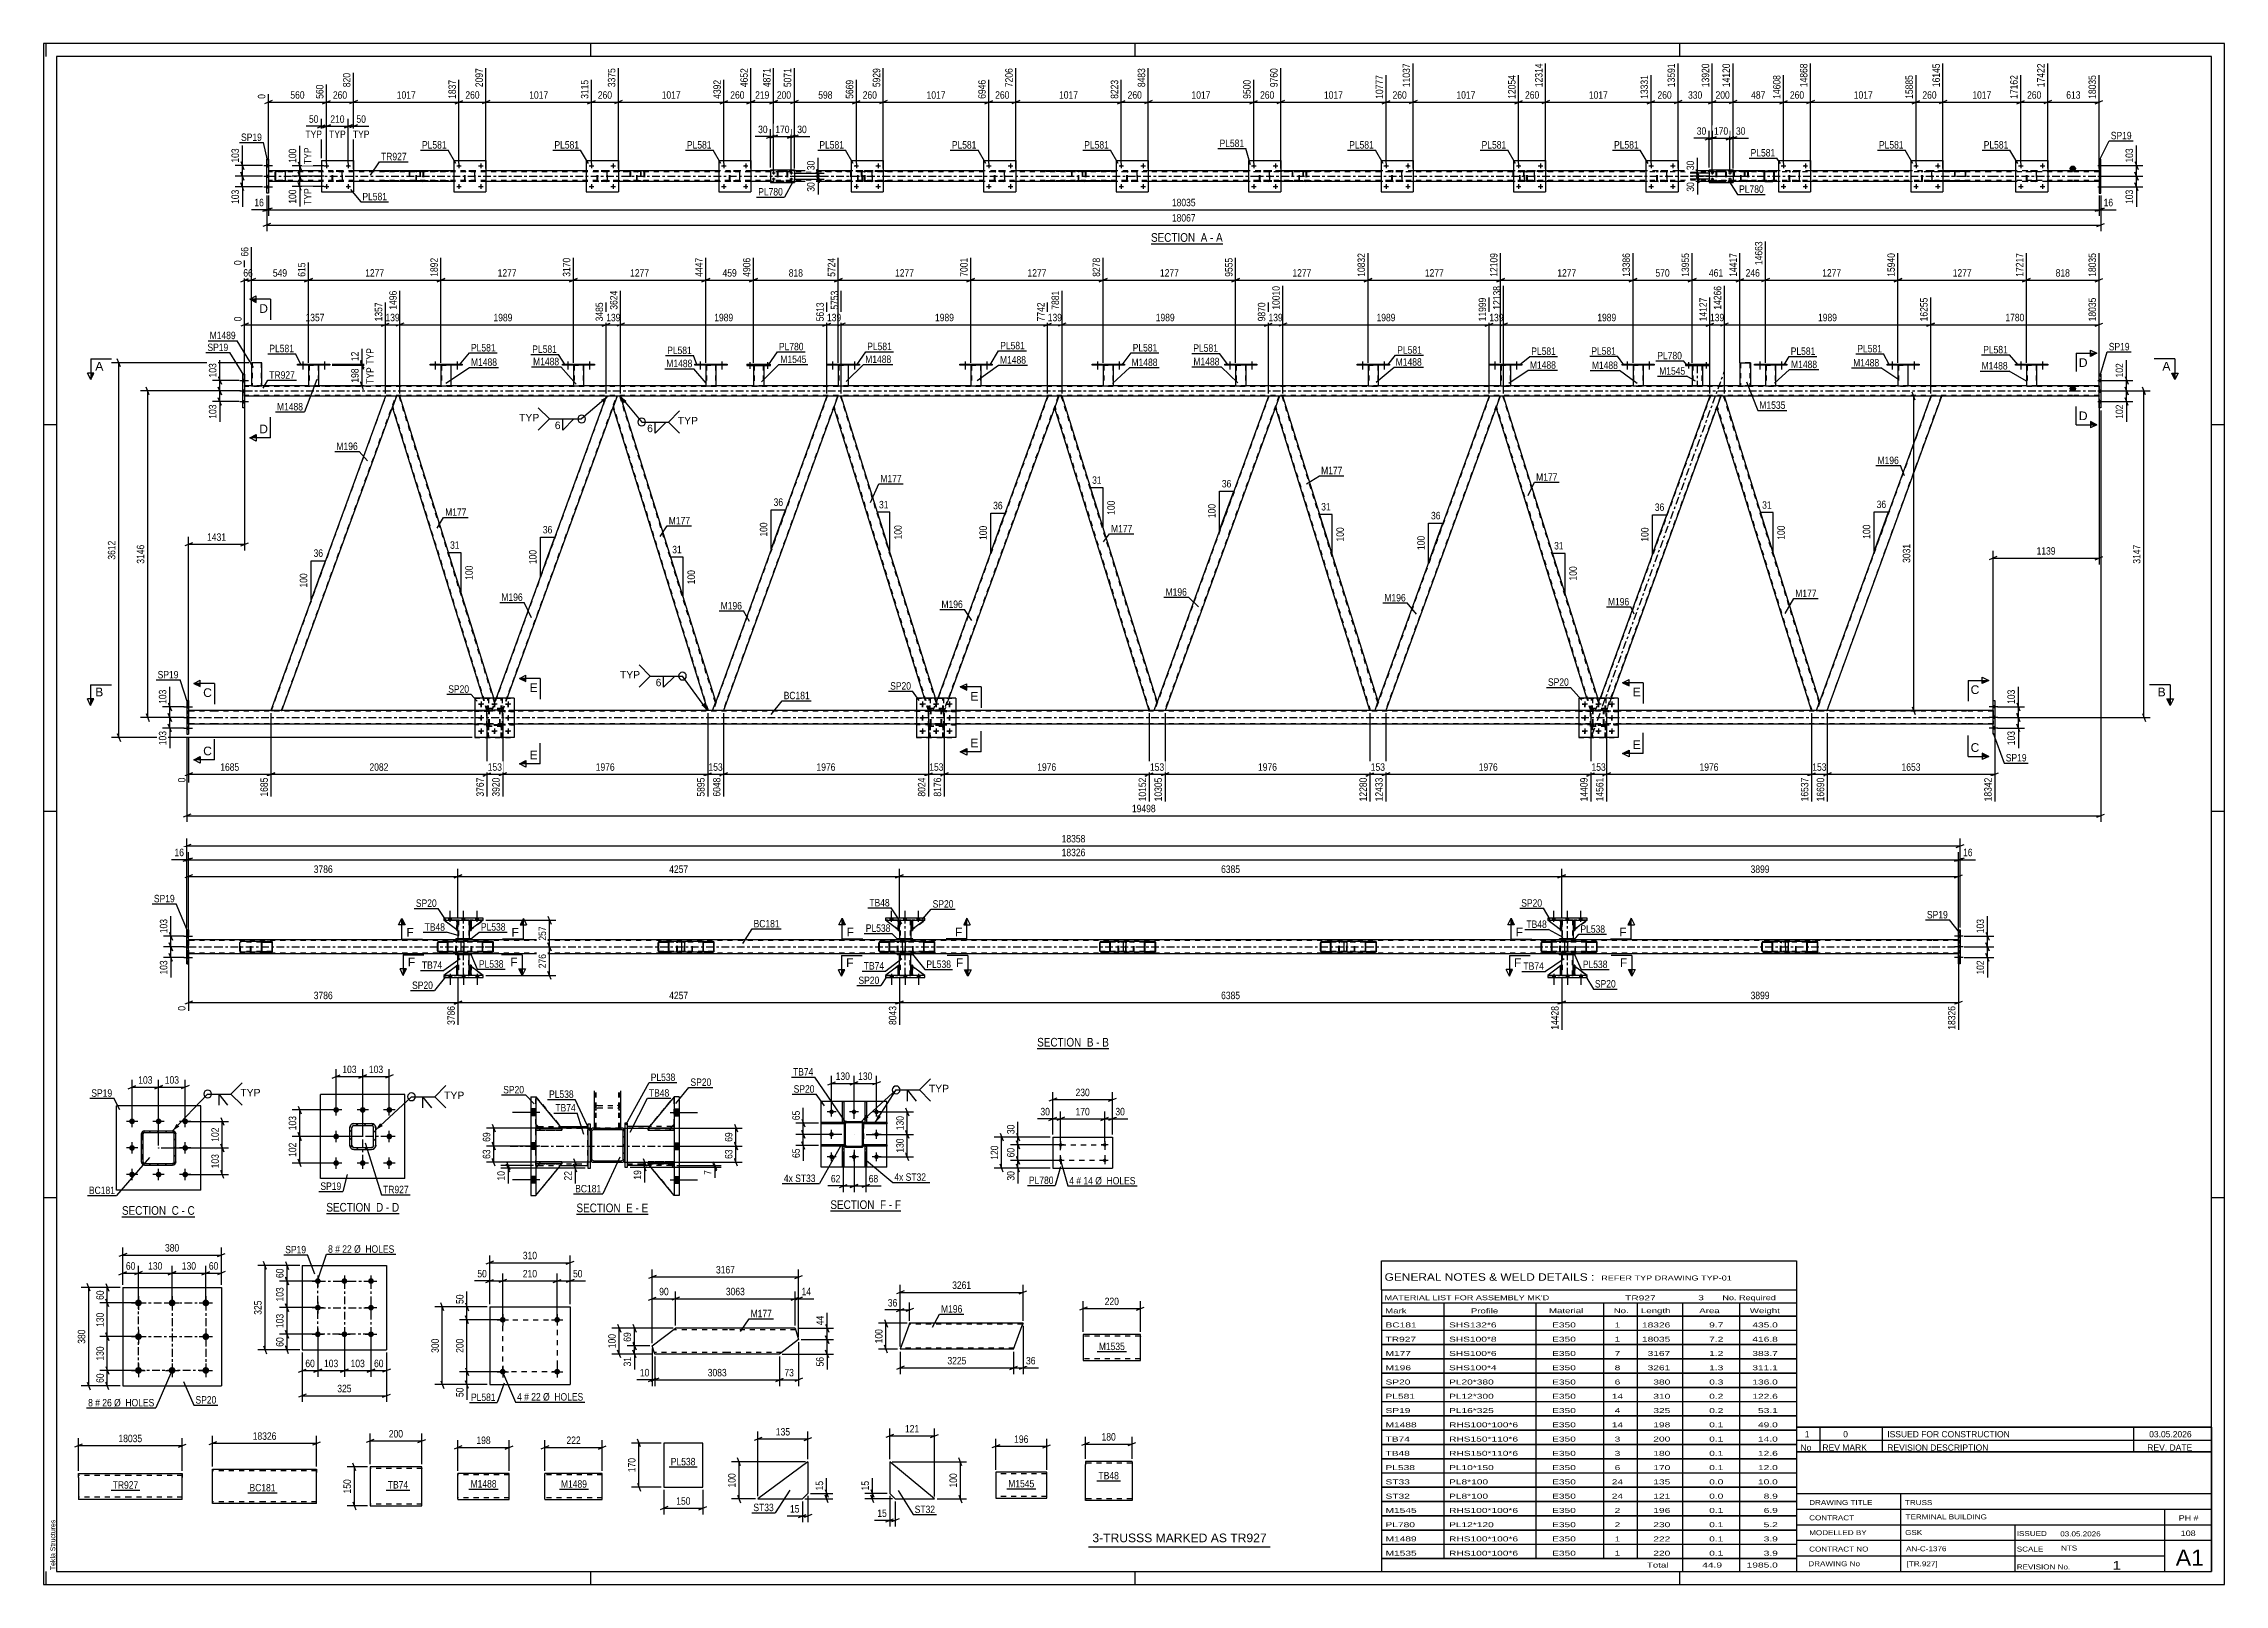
# Paper-space layout 'Layout1' of a CAD drawing. Header units: millimetres. Extents: x 0 to 841, y 0 to 594.
# The model-space entities are those that its viewports show. They can reach past a viewport. Long polylines and large blocks are cut down to what shows.
import ezdxf

# ---------------------------------------------------------------- set-up
doc = ezdxf.new("R2010")
doc.units = ezdxf.units.MM
doc.linetypes.add('DXK_LINE_DOT2', pattern=[3.9198, 1.9599, -1.9599])
doc.linetypes.add('DXK_LINE_DOT3', pattern=[5.9187, 2.979, -0.9799, 0.9799, -0.9799])
doc.layers.add('Viewport layer', color=7, linetype='Continuous', plot=False)
doc.styles.add('Arial', font='ARIAL.TTF', dxfattribs={"height": 0.2})
doc.styles.add('Arial Narrow', font='ARIALN.TTF', dxfattribs={"height": 0.2})

# ---------------------------------------------------------------- blocks, each defined once
blk = doc.blocks.new('Unknown-814553173-16579')
at = {"color": 7, "linetype": 'Continuous'}
for p, q in [((516, 124.75), (676, 124.75)), ((516, 113.5), (516, 124.75)), ((676, 124.75), (676, 113.5)), ((516, 113.5), (676, 113.5)), ((516, 113.5), (516, 108.5)), ((676, 113.5), (676, 108.5)), ((516, 108.5), (676, 108.5)), ((516, 108.5), (516, 103.5)), ((516, 103.5), (676, 103.5)), ((516, 103.45), (516, 98.05)), ((516, 103.45), (676, 103.45)), ((540, 108.5), (540, 103.5)), ((540, 103.5), (540, 98)), ((575.5, 108.5), (575.5, 103.5)), ((575.5, 103.5), (575.5, 98)), ((601.5, 108.5), (601.5, 103.5)), ((601.5, 103.5), (601.5, 98)), ((614.5, 108.5), (614.5, 103.5)), ((614.5, 103.5), (614.5, 98)), ((632, 108.5), (632, 103.5)), ((632, 103.5), (632, 98)), ((654, 108.5), (654, 103.5)), ((654, 103.5), (654, 98)), ((676, 108.5), (676, 103.5)), ((676, 103.45), (676, 98.05)), ((516, 98.05), (676, 98.05)), ((516, 97.95), (516, 92.55)), ((516, 97.95), (676, 97.95)), ((516, 92.55), (676, 92.55)), ((540, 98), (540, 92.5)), ((575.5, 98), (575.5, 92.5)), ((601.5, 98), (601.5, 92.5)), ((614.5, 98), (614.5, 92.5)), ((632, 98), (632, 92.5)), ((654, 98), (654, 92.5)), ((676, 97.95), (676, 92.55)), ((516, 92.45), (516, 87.05)), ((516, 92.45), (676, 92.45)), ((516, 87.05), (676, 87.05)), ((516, 86.95), (516, 81.55)), ((516, 86.95), (676, 86.95)), ((540, 92.5), (540, 87)), ((540, 87), (540, 81.5)), ((575.5, 92.5), (575.5, 87)), ((575.5, 87), (575.5, 81.5)), ((601.5, 92.5), (601.5, 87)), ((601.5, 87), (601.5, 81.5)), ((614.5, 92.5), (614.5, 87)), ((614.5, 87), (614.5, 81.5)), ((632, 92.5), (632, 87)), ((632, 87), (632, 81.5)), ((654, 92.5), (654, 87)), ((654, 87), (654, 81.5)), ((676, 92.45), (676, 87.05)), ((676, 86.95), (676, 81.55)), ((516, 81.55), (676, 81.55)), ((516, 81.45), (516, 76.05)), ((516, 81.45), (676, 81.45)), ((516, 76.05), (676, 76.05)), ((516, 75.95), (516, 70.55)), ((516, 75.95), (676, 75.95)), ((540, 81.5), (540, 76)), ((540, 76), (540, 70.5)), ((575.5, 81.5), (575.5, 76)), ((575.5, 76), (575.5, 70.5)), ((601.5, 81.5), (601.5, 76)), ((601.5, 76), (601.5, 70.5)), ((614.5, 81.5), (614.5, 76)), ((614.5, 76), (614.5, 70.5)), ((632, 81.5), (632, 76)), ((632, 76), (632, 70.5)), ((654, 81.5), (654, 76)), ((654, 76), (654, 70.5)), ((676, 81.45), (676, 76.05)), ((676, 75.95), (676, 70.55)), ((516, 70.55), (676, 70.55)), ((516, 70.45), (516, 65.05)), ((516, 70.45), (676, 70.45)), ((540, 70.5), (540, 65)), ((575.5, 70.5), (575.5, 65)), ((601.5, 70.5), (601.5, 65)), ((614.5, 70.5), (614.5, 65)), ((632, 70.5), (632, 65)), ((654, 70.5), (654, 65)), ((676, 70.45), (676, 65.05)), ((516, 65.05), (676, 65.05)), ((516, 64.95), (516, 59.55)), ((516, 64.95), (676, 64.95)), ((516, 59.55), (676, 59.55)), ((516, 59.45), (516, 54.05)), ((516, 59.45), (676, 59.45)), ((540, 65), (540, 59.5)), ((540, 59.5), (540, 54)), ((575.5, 65), (575.5, 59.5)), ((575.5, 59.5), (575.5, 54)), ((601.5, 65), (601.5, 59.5)), ((601.5, 59.5), (601.5, 54)), ((614.5, 65), (614.5, 59.5)), ((614.5, 59.5), (614.5, 54)), ((632, 65), (632, 59.5)), ((632, 59.5), (632, 54)), ((654, 65), (654, 59.5)), ((654, 59.5), (654, 54)), ((676, 64.95), (676, 59.55)), ((676, 59.45), (676, 54.05)), ((516, 54.05), (676, 54.05)), ((516, 53.95), (516, 48.55)), ((516, 53.95), (676, 53.95)), ((540, 54), (540, 48.5)), ((575.5, 54), (575.5, 48.5)), ((601.5, 54), (601.5, 48.5)), ((614.5, 54), (614.5, 48.5)), ((632, 54), (632, 48.5)), ((654, 54), (654, 48.5)), ((676, 53.95), (676, 48.55)), ((516, 48.55), (676, 48.55)), ((516, 48.45), (516, 43.05)), ((516, 48.45), (676, 48.45)), ((516, 43.05), (676, 43.05)), ((516, 42.95), (516, 37.55)), ((516, 42.95), (676, 42.95)), ((540, 48.5), (540, 43)), ((540, 43), (540, 37.5)), ((575.5, 48.5), (575.5, 43)), ((575.5, 43), (575.5, 37.5)), ((601.5, 48.5), (601.5, 43)), ((601.5, 43), (601.5, 37.5)), ((614.5, 48.5), (614.5, 43)), ((614.5, 43), (614.5, 37.5)), ((632, 48.5), (632, 43)), ((632, 43), (632, 37.5)), ((654, 48.5), (654, 43)), ((654, 43), (654, 37.5)), ((676, 48.45), (676, 43.05)), ((676, 42.95), (676, 37.55)), ((516, 37.55), (676, 37.55)), ((516, 37.45), (516, 32.05)), ((516, 37.45), (676, 37.45)), ((540, 37.5), (540, 32)), ((575.5, 37.5), (575.5, 32)), ((601.5, 37.5), (601.5, 32)), ((614.5, 37.5), (614.5, 32)), ((632, 37.5), (632, 32)), ((654, 37.5), (654, 32)), ((676, 37.45), (676, 32.05)), ((516, 32.05), (676, 32.05)), ((516, 31.95), (516, 26.55)), ((516, 31.95), (676, 31.95)), ((516, 26.55), (676, 26.55)), ((516, 26.45), (516, 21.05)), ((516, 26.45), (676, 26.45)), ((540, 32), (540, 26.5)), ((540, 26.5), (540, 21)), ((575.5, 32), (575.5, 26.5)), ((575.5, 26.5), (575.5, 21)), ((601.5, 32), (601.5, 26.5)), ((601.5, 26.5), (601.5, 21)), ((614.5, 32), (614.5, 26.5)), ((614.5, 26.5), (614.5, 21)), ((632, 32), (632, 26.5)), ((632, 26.5), (632, 21)), ((654, 32), (654, 26.5)), ((654, 26.5), (654, 21)), ((676, 31.95), (676, 26.55)), ((676, 26.45), (676, 21.05)), ((516, 21.05), (676, 21.05)), ((516, 20.95), (516, 15.55)), ((516, 20.95), (676, 20.95)), ((540, 21), (540, 15.5)), ((575.5, 21), (575.5, 15.5)), ((601.5, 21), (601.5, 15.5)), ((614.5, 21), (614.5, 15.5)), ((632, 21), (632, 15.5)), ((654, 21), (654, 15.5)), ((676, 20.95), (676, 15.55)), ((516, 15.55), (676, 15.55)), ((516, 15.45), (516, 10.05)), ((516, 15.45), (676, 15.45)), ((516, 10.05), (676, 10.05)), ((516, 10), (676, 10)), ((516, 10), (516, 5)), ((540, 15.5), (540, 10)), ((575.5, 15.5), (575.5, 10)), ((601.5, 15.5), (601.5, 10)), ((614.5, 15.5), (614.5, 10)), ((632, 15.5), (632, 10)), ((632, 10), (632, 5)), ((654, 15.5), (654, 10)), ((654, 10), (654, 5)), ((676, 15.45), (676, 10.05)), ((676, 10), (676, 5)), ((516, 5), (676, 5))]:
    blk.add_line(p, q, dxfattribs=at)
at = {"color": 7, "style": 'Arial Narrow'}
for s, height, width, p in [('GENERAL NOTES & WELD DETAILS :', 2.8633, 1.4, (517.15, 117.06)), ('REFER TYP DRAWING TYP-01', 1.9089, 1.6, (600.7, 117.16)), ("MATERIAL LIST FOR ASSEMBLY MK'D", 1.9089, 1.6, (517.15, 109.56)), ('TR927', 1.909, 1.794707, (609.9, 109.47)), ('3', 1.91, 1.794707, (638.08, 109.56)), ('No. Required', 1.9089, 1.6, (647.41, 109.56)), ('Mark', 1.909, 1.7, (517.34, 104.5)), ('Profile', 1.909, 1.7, (550.41, 104.5)), ('Material', 1.909, 1.7, (580.54, 104.56)), ('No.', 1.909, 1.7, (605.5, 104.56)), ('Length', 1.909, 1.7, (616, 104.56)), ('Area', 1.909, 1.7, (638.5, 104.56)), ('Weight', 1.909, 1.7, (658, 104.56))]:
    blk.add_text(s, height=height, dxfattribs=dict(at, width=width)).set_placement(p)
at = {"color": 7, "linetype": 'Continuous', "style": 'Arial Narrow'}
for s, height, width, p in [('BC181', 1.909, 1.794707, (517.5, 99.06)), ('SHS132*6', 1.909, 1.794707, (542, 99.06)), ('E350', 1.909, 1.794707, (581.74, 99.06)), ('1', 1.91, 1.794707, (605.86, 99.06)), ('18326', 1.909, 1.794707, (616.4, 99.06)), ('9.7', 1.909, 1.794707, (642.32, 99.06)), ('435.0', 1.909, 1.794707, (658.96, 99.06)), ('TR927', 1.909, 1.794707, (517.5, 93.56)), ('SHS100*8', 1.909, 1.794707, (542, 93.56)), ('E350', 1.909, 1.794707, (581.74, 93.56)), ('1', 1.91, 1.794707, (605.86, 93.56)), ('18035', 1.909, 1.794707, (616.4, 93.56)), ('7.2', 1.909, 1.794707, (642.32, 93.56)), ('416.8', 1.909, 1.794707, (658.96, 93.56)), ('M177', 1.909, 1.794707, (517.5, 88.06)), ('M196', 1.909, 1.794707, (517.5, 82.56)), ('SHS100*6', 1.909, 1.794707, (542, 88.06)), ('SHS100*4', 1.909, 1.794707, (542, 82.56)), ('E350', 1.909, 1.794707, (581.74, 88.06)), ('E350', 1.909, 1.794707, (581.74, 82.56)), ('8', 1.91, 1.794707, (605.86, 82.56)), ('7', 1.91, 1.794707, (605.86, 88.06)), ('3167', 1.909, 1.794707, (618.58, 88.06)), ('3261', 1.909, 1.794707, (618.58, 82.56)), ('1.2', 1.909, 1.794707, (642.32, 88.06)), ('1.3', 1.909, 1.794707, (642.32, 82.56)), ('383.7', 1.909, 1.794707, (658.96, 88.06)), ('311.1', 1.909, 1.794707, (658.96, 82.56)), ('SP20', 1.909, 1.794707, (517.5, 77.06)), ('PL20*380', 1.909, 1.794707, (542, 77.06)), ('E350', 1.909, 1.794707, (581.74, 77.06)), ('6', 1.91, 1.794707, (605.86, 77.06)), ('380', 1.909, 1.794707, (620.77, 77.06)), ('0.3', 1.909, 1.794707, (642.32, 77.06)), ('136.0', 1.909, 1.794707, (658.96, 77.06)), ('SP19', 1.909, 1.794707, (517.5, 66.06)), ('PL581', 1.909, 1.794707, (517.5, 71.56)), ('PL12*300', 1.909, 1.794707, (542, 71.56)), ('PL16*325', 1.909, 1.794707, (542, 66.06)), ('E350', 1.909, 1.794707, (581.74, 71.56)), ('E350', 1.909, 1.794707, (581.74, 66.06)), ('14', 1.909, 1.794707, (604.76, 71.56)), ('4', 1.91, 1.794707, (605.86, 66.06)), ('310', 1.909, 1.794707, (620.77, 71.56)), ('325', 1.909, 1.794707, (620.77, 66.06)), ('0.2', 1.909, 1.794707, (642.32, 71.56)), ('0.2', 1.909, 1.794707, (642.32, 66.06)), ('122.6', 1.909, 1.794707, (658.96, 71.56)), ('53.1', 1.909, 1.794707, (661.14, 66.06)), ('M1488', 1.909, 1.794707, (517.5, 60.56)), ('RHS100*100*6', 1.9089, 1.794707, (542, 60.56)), ('E350', 1.909, 1.794707, (581.74, 60.56)), ('14', 1.909, 1.794707, (604.76, 60.56)), ('198', 1.909, 1.794707, (620.77, 60.56)), ('0.1', 1.909, 1.794707, (642.32, 60.56)), ('49.0', 1.909, 1.794707, (661.14, 60.56)), ('TB74', 1.909, 1.794707, (517.5, 55.06)), ('TB48', 1.909, 1.794707, (517.5, 49.56)), ('RHS150*110*6', 1.9089, 1.794707, (542, 55.06)), ('RHS150*110*6', 1.9089, 1.794707, (542, 49.56)), ('E350', 1.909, 1.794707, (581.74, 55.06)), ('E350', 1.909, 1.794707, (581.74, 49.56)), ('3', 1.91, 1.794707, (605.86, 55.06)), ('3', 1.91, 1.794707, (605.86, 49.56)), ('200', 1.909, 1.794707, (620.77, 55.06)), ('180', 1.909, 1.794707, (620.77, 49.56)), ('0.1', 1.909, 1.794707, (642.32, 55.06)), ('0.1', 1.909, 1.794707, (642.32, 49.56)), ('14.0', 1.909, 1.794707, (661.14, 55.06)), ('12.6', 1.909, 1.794707, (661.14, 49.56)), ('PL538', 1.909, 1.794707, (517.5, 44.06)), ('PL10*150', 1.909, 1.794707, (542, 44.06)), ('E350', 1.909, 1.794707, (581.74, 44.06)), ('6', 1.91, 1.794707, (605.86, 44.06)), ('170', 1.909, 1.794707, (620.77, 44.06)), ('0.1', 1.909, 1.794707, (642.32, 44.06)), ('12.0', 1.909, 1.794707, (661.14, 44.06)), ('ST33', 1.909, 1.794707, (517.5, 38.56)), ('ST32', 1.909, 1.794707, (517.5, 33.06)), ('PL8*100', 1.909, 1.794707, (542, 38.56)), ('PL8*100', 1.909, 1.794707, (542, 33.06)), ('E350', 1.909, 1.794707, (581.74, 38.56)), ('E350', 1.909, 1.794707, (581.74, 33.06)), ('24', 1.909, 1.794707, (604.76, 38.56)), ('24', 1.909, 1.794707, (604.76, 33.06)), ('135', 1.909, 1.794707, (620.77, 38.56)), ('121', 1.909, 1.794707, (620.77, 33.06)), ('0.0', 1.909, 1.794707, (642.32, 38.56)), ('0.0', 1.909, 1.794707, (642.32, 33.06)), ('10.0', 1.909, 1.794707, (661.14, 38.56)), ('8.9', 1.909, 1.794707, (663.33, 33.06)), ('M1545', 1.909, 1.794707, (517.5, 27.56)), ('RHS100*100*6', 1.9089, 1.794707, (542, 27.56)), ('E350', 1.909, 1.794707, (581.74, 27.56)), ('2', 1.91, 1.794707, (605.86, 27.56)), ('196', 1.909, 1.794707, (620.77, 27.56)), ('0.1', 1.909, 1.794707, (642.32, 27.56)), ('6.9', 1.909, 1.794707, (663.33, 27.56)), ('PL780', 1.909, 1.794707, (517.5, 22.06)), ('M1489', 1.909, 1.794707, (517.5, 16.56)), ('PL12*120', 1.909, 1.794707, (542, 22.06)), ('RHS100*100*6', 1.9089, 1.794707, (542, 16.56)), ('E350', 1.909, 1.794707, (581.74, 22.06)), ('E350', 1.909, 1.794707, (581.74, 16.56)), ('2', 1.91, 1.794707, (605.86, 22.06)), ('1', 1.91, 1.794707, (605.86, 16.56)), ('230', 1.909, 1.794707, (620.77, 22.06)), ('222', 1.909, 1.794707, (620.77, 16.56)), ('0.1', 1.909, 1.794707, (642.32, 22.06)), ('0.1', 1.909, 1.794707, (642.32, 16.56)), ('3.9', 1.909, 1.794707, (663.33, 16.56)), ('5.2', 1.909, 1.794707, (663.33, 22.06)), ('M1535', 1.909, 1.794707, (517.5, 11.06)), ('RHS100*100*6', 1.9089, 1.794707, (542, 11.06)), ('E350', 1.909, 1.794707, (581.74, 11.06)), ('1', 1.91, 1.794707, (605.86, 11.06)), ('Total', 1.909, 1.7, (618.33, 6.5)), ('220', 1.909, 1.794707, (620.77, 11.06)), ('44.9', 1.909, 1.794707, (639.64, 6.5)), ('0.1', 1.909, 1.794707, (642.32, 11.06)), ('1985.0', 1.909, 1.794707, (656.77, 6.5)), ('3.9', 1.909, 1.794707, (663.33, 11.06))]:
    blk.add_text(s, height=height, dxfattribs=dict(at, width=width)).set_placement(p)
blk = doc.blocks.new('Unknown-814553173-1135')
at = {"color": 5, "linetype": 'Continuous'}
for p, q in [((841, 594), (0, 594)), ((0, 594), (0, 0)), ((1, 589), (1, 594)), ((836, 589), (5, 589)), ((5, 589), (5, 5)), ((211, 589), (211, 594)), ((421, 589), (421, 594)), ((631, 589), (631, 594)), ((836, 5), (836, 589)), ((841, 0), (841, 594)), ((5, 447), (0, 447)), ((841, 447), (836, 447)), ((5, 298), (0, 298)), ((841, 298), (836, 298)), ((5, 149), (0, 149)), ((841, 149), (836, 149)), ((0, 0), (841, 0)), ((1, 0), (1, 5)), ((5, 5), (836, 5)), ((211, 0), (211, 5)), ((421, 0), (421, 5)), ((631, 0), (631, 5))]:
    blk.add_line(p, q, dxfattribs=at)
at = {"color": 174, "linetype": 'Continuous', "style": 'Arial'}
blk.add_text('Tekla Structures', height=1.9102, rotation=90, dxfattribs=at).set_placement((4.5, 5.5))
blk = doc.blocks.new('Unknown-814553173-16578')
at = {"color": 7, "linetype": 'Continuous'}
for p, q in [((676, 51.05), (676, 5)), ((676, 51.05), (836, 51.05)), ((836, 51), (836, 5)), ((676, 35), (836, 35)), ((716.14, 35), (716.14, 5)), ((676, 29), (836, 29)), ((818, 5.05), (818, 29.05)), ((676, 23), (836, 23)), ((676, 17), (836, 17)), ((760.14, 23), (760.14, 5)), ((676, 11), (818, 11)), ((676, 5), (836, 5))]:
    blk.add_line(p, q, dxfattribs=at)
at = {"color": 7, "style": 'Arial Narrow'}
for s, height, width, p in [('CONTRACT', 1.909, 1.425378, (680.88, 24.71)), ('DRAWING TITLE', 1.9089, 1.425378, (680.88, 30.61)), ('TRUSS', 1.909, 1.425378, (717.81, 30.59)), ('TERMINAL BUILDING', 1.9089, 1.425378, (718.06, 25.07)), ('MODELLED BY', 1.9089, 1.425378, (680.88, 18.98)), ('GSK', 1.909, 1.425378, (717.88, 19.04)), ('ISSUED', 1.909, 1.425378, (760.94, 18.64)), ('03.05.2026', 1.909, 1.425378, (777.69, 18.52)), ('DRAWING No', 1.909, 1.425378, (680.56, 7)), ('CONTRACT NO', 1.9089, 1.425378, (680.88, 12.66)), ('AN-C-1376', 1.909, 1.425378, (718.23, 12.78)), ('[TR.927]', 1.909, 1.425378, (718.46, 6.99)), ('SCALE', 1.909, 1.425378, (760.94, 12.65)), ('1', 3.34, 1.5, (797.91, 5.68)), ('A1', 6.204, 1.25, (822.24, 7.2)), ('REVISION No.', 1.9089, 1.425378, (760.94, 5.77))]:
    blk.add_text(s, height=height, dxfattribs=dict(at, width=width)).set_placement(p)
at = {"color": 7, "linetype": 'Continuous', "style": 'Arial Narrow'}
for s, height, width, p in [('PH #', 2.1, 1.42538, (823.4, 24.55)), ('108', 2.1, 1.42538, (824.19, 18.65)), ('NTS', 1.909, 1.425378, (778, 13.05))]:
    blk.add_text(s, height=height, dxfattribs=dict(at, width=width)).set_placement(p)
blk = doc.blocks.new('Unknown-814553173-16580')
at = {"color": 7, "linetype": 'Continuous'}
blk.add_line((403, 14.5), (473, 14.5), dxfattribs=at)
at = {"color": 7, "style": 'Arial'}
blk.add_text('3-TRUSSS MARKED AS TR927', height=3.3428, dxfattribs=at).set_placement((404.45, 16.25))
blk = doc.blocks.new('Unknown-814553173-16581')
at = {"color": 7, "linetype": 'Continuous'}
for p, q in [((676, 60.55), (836, 60.55)), ((836, 60.55), (676, 60.55)), ((676, 60.55), (676, 55.55)), ((685, 60.55), (685, 55.55)), ((709, 60.55), (709, 55.55)), ((806, 60.55), (806, 55.55)), ((836, 60.55), (836, 55.55)), ((676, 55.55), (836, 55.55)), ((676, 55.55), (676, 51.05)), ((676, 55.55), (836, 55.55)), ((836, 51.05), (676, 51.05)), ((685, 55.55), (685, 51.05)), ((709, 55.55), (709, 51.05)), ((806, 55.55), (806, 51.05)), ((836, 55.55), (836, 51.05))]:
    blk.add_line(p, q, dxfattribs=at)
at = {"color": 7, "linetype": 'Continuous', "style": 'Arial Narrow'}
for s, height, width, p in [('1', 2.39, 1.196471, (679.16, 56.7)), ('0', 2.39, 1.196471, (694, 56.7)), ('ISSUED FOR CONSTRUCTION', 2.3861, 1.196471, (711, 56.7)), ('03.05.2026', 2.386, 1.196471, (812, 56.7)), ('No', 2.386, 1.2, (677.54, 51.55)), ('REV MARK', 2.386, 1.2, (686, 51.55)), ('REVISION DESCRIPTION', 2.3861, 1.2, (711, 51.55)), ('REV. DATE', 2.386, 1.2, (811.28, 51.55))]:
    blk.add_text(s, height=height, dxfattribs=dict(at, width=width)).set_placement(p)
blk = doc.blocks.new('Unknown-814553173-11 - 2851')
at = {"color": 6, "linetype": 'Continuous'}
blk.add_line((427.06, 516.85), (454.71, 516.85), dxfattribs=at)
at = {"color": 0, "linetype": 'Continuous'}
blk.add_wipeout([(445.17, 517.6), (445.17, 521.1), (427.06, 521.1), (427.06, 517.6)], dxfattribs=at)
blk.add_wipeout([(448.77, 517.6), (448.77, 521.1), (446.22, 521.1), (446.22, 517.6)], dxfattribs=at)
at = {"color": 7, "linetype": 'Continuous', "style": 'Arial Narrow'}
blk.add_text('SECTION ', height=3.34, dxfattribs=at).set_placement((427.06, 517.6))
at = {"color": 0, "linetype": 'Continuous'}
blk.add_wipeout([(451.1, 517.6), (451.1, 521.1), (449.82, 521.1), (449.82, 517.6)], dxfattribs=at)
blk.add_wipeout([(454.71, 517.6), (454.71, 521.1), (452.15, 521.1), (452.15, 517.6)], dxfattribs=at)
at = {"color": 7, "linetype": 'Continuous', "style": 'Arial Narrow'}
for s, p in [('A', (446.22, 517.6)), ('-', (449.82, 517.6)), ('A', (452.15, 517.6))]:
    blk.add_text(s, height=3.34, dxfattribs=at).set_placement(p)
blk = doc.blocks.new('Unknown-814553173-12 - 5489')
at = {"color": 6, "linetype": 'Continuous'}
blk.add_line((383.16, 206.59), (410.81, 206.59), dxfattribs=at)
at = {"color": 0, "linetype": 'Continuous'}
blk.add_wipeout([(401.27, 207.34), (401.27, 210.84), (383.16, 210.84), (383.16, 207.34)], dxfattribs=at)
blk.add_wipeout([(404.88, 207.34), (404.88, 210.84), (402.32, 210.84), (402.32, 207.34)], dxfattribs=at)
at = {"color": 7, "linetype": 'Continuous', "style": 'Arial Narrow'}
blk.add_text('SECTION ', height=3.34, dxfattribs=at).set_placement((383.16, 207.34))
at = {"color": 0, "linetype": 'Continuous'}
blk.add_wipeout([(407.2, 207.34), (407.2, 210.84), (405.93, 210.84), (405.93, 207.34)], dxfattribs=at)
blk.add_wipeout([(410.81, 207.34), (410.81, 210.84), (408.25, 210.84), (408.25, 207.34)], dxfattribs=at)
at = {"color": 7, "linetype": 'Continuous', "style": 'Arial Narrow'}
for s, p in [('B', (402.32, 207.34)), ('B', (408.25, 207.34)), ('-', (405.93, 207.34))]:
    blk.add_text(s, height=3.34, dxfattribs=at).set_placement(p)
blk = doc.blocks.new('Unknown-814553173-13 - 6881')
at = {"color": 6, "linetype": 'Continuous'}
blk.add_line((30.22, 141.73), (58.29, 141.73), dxfattribs=at)
at = {"color": 0, "linetype": 'Continuous'}
blk.add_wipeout([(48.33, 142.48), (48.33, 145.98), (30.22, 145.98), (30.22, 142.48)], dxfattribs=at)
blk.add_wipeout([(52.15, 142.48), (52.15, 145.98), (49.38, 145.98), (49.38, 142.48)], dxfattribs=at)
at = {"color": 7, "linetype": 'Continuous', "style": 'Arial Narrow'}
blk.add_text('SECTION ', height=3.34, dxfattribs=at).set_placement((30.22, 142.48))
at = {"color": 0, "linetype": 'Continuous'}
blk.add_wipeout([(54.47, 142.48), (54.47, 145.98), (53.2, 145.98), (53.2, 142.48)], dxfattribs=at)
blk.add_wipeout([(58.29, 142.48), (58.29, 145.98), (55.52, 145.98), (55.52, 142.48)], dxfattribs=at)
at = {"color": 7, "linetype": 'Continuous', "style": 'Arial Narrow'}
for s, p in [('C', (49.38, 142.48)), ('-', (53.2, 142.48)), ('C', (55.52, 142.48))]:
    blk.add_text(s, height=3.34, dxfattribs=at).set_placement(p)
blk = doc.blocks.new('Unknown-814553173-14 - 1580')
at = {"color": 6, "linetype": 'Continuous'}
blk.add_line((109.04, 142.96), (137.11, 142.96), dxfattribs=at)
at = {"color": 0, "linetype": 'Continuous'}
blk.add_wipeout([(127.15, 143.71), (127.15, 147.21), (109.04, 147.21), (109.04, 143.71)], dxfattribs=at)
blk.add_wipeout([(130.96, 143.71), (130.96, 147.21), (128.2, 147.21), (128.2, 143.71)], dxfattribs=at)
at = {"color": 7, "linetype": 'Continuous', "style": 'Arial Narrow'}
blk.add_text('SECTION ', height=3.34, dxfattribs=at).set_placement((109.04, 143.71))
at = {"color": 0, "linetype": 'Continuous'}
blk.add_wipeout([(133.29, 143.71), (133.29, 147.21), (132.01, 147.21), (132.01, 143.71)], dxfattribs=at)
blk.add_wipeout([(137.11, 143.71), (137.11, 147.21), (134.34, 147.21), (134.34, 143.71)], dxfattribs=at)
at = {"color": 7, "linetype": 'Continuous', "style": 'Arial Narrow'}
for s, p in [('D', (128.2, 143.71)), ('-', (132.01, 143.71)), ('D', (134.34, 143.71))]:
    blk.add_text(s, height=3.34, dxfattribs=at).set_placement(p)
blk = doc.blocks.new('Unknown-814553173-15 - 1250')
at = {"color": 6, "linetype": 'Continuous'}
blk.add_line((205.49, 142.73), (233.13, 142.73), dxfattribs=at)
at = {"color": 0, "linetype": 'Continuous'}
blk.add_wipeout([(223.59, 143.48), (223.59, 146.98), (205.49, 146.98), (205.49, 143.48)], dxfattribs=at)
blk.add_wipeout([(227.2, 143.48), (227.2, 146.98), (224.64, 146.98), (224.64, 143.48)], dxfattribs=at)
at = {"color": 7, "linetype": 'Continuous', "style": 'Arial Narrow'}
blk.add_text('SECTION ', height=3.34, dxfattribs=at).set_placement((205.49, 143.48))
at = {"color": 0, "linetype": 'Continuous'}
blk.add_wipeout([(229.53, 143.48), (229.53, 146.98), (228.25, 146.98), (228.25, 143.48)], dxfattribs=at)
blk.add_wipeout([(233.13, 143.48), (233.13, 146.98), (230.58, 146.98), (230.58, 143.48)], dxfattribs=at)
at = {"color": 7, "linetype": 'Continuous', "style": 'Arial Narrow'}
for s, p in [('E', (224.64, 143.48)), ('-', (228.25, 143.48)), ('E', (230.58, 143.48))]:
    blk.add_text(s, height=3.34, dxfattribs=at).set_placement(p)
blk = doc.blocks.new('Unknown-814553173-17 - 6002')
at = {"color": 6, "linetype": 'Continuous'}
blk.add_line((303.41, 143.97), (330.63, 143.97), dxfattribs=at)
at = {"color": 0, "linetype": 'Continuous'}
blk.add_wipeout([(321.52, 144.72), (321.52, 148.22), (303.41, 148.22), (303.41, 144.72)], dxfattribs=at)
blk.add_wipeout([(324.91, 144.72), (324.91, 148.22), (322.57, 148.22), (322.57, 144.72)], dxfattribs=at)
at = {"color": 7, "linetype": 'Continuous', "style": 'Arial Narrow'}
blk.add_text('SECTION ', height=3.34, dxfattribs=at).set_placement((303.41, 144.72))
at = {"color": 0, "linetype": 'Continuous'}
blk.add_wipeout([(327.24, 144.72), (327.24, 148.22), (325.96, 148.22), (325.96, 144.72)], dxfattribs=at)
blk.add_wipeout([(330.63, 144.72), (330.63, 148.22), (328.29, 148.22), (328.29, 144.72)], dxfattribs=at)
at = {"color": 7, "linetype": 'Continuous', "style": 'Arial Narrow'}
for s, p in [('F', (322.57, 144.72)), ('-', (325.96, 144.72)), ('F', (328.29, 144.72))]:
    blk.add_text(s, height=3.34, dxfattribs=at).set_placement(p)
blk = doc.blocks.new('Bolt-814553173-2902 - 2851')
at = {"linetype": 'Continuous'}
for points in [[(86.69, 546.56), (86.69, 547.44), (86.05, 547.44), (86.05, 546.56)], [(86.69, 546.56), (86.69, 547.44), (86.05, 547.44), (86.05, 546.56)], [(86.69, 546.56), (86.69, 547.44), (86.05, 547.44), (86.05, 546.56)], [(86.69, 542.46), (86.69, 543.34), (86.05, 543.34), (86.05, 542.46)], [(86.69, 542.46), (86.69, 543.34), (86.05, 543.34), (86.05, 542.46)], [(86.69, 538.36), (86.69, 539.24), (86.05, 539.24), (86.05, 538.36)], [(86.69, 538.36), (86.69, 539.24), (86.05, 539.24), (86.05, 538.36)], [(86.69, 538.36), (86.69, 539.24), (86.05, 539.24), (86.05, 538.36)]]:
    blk.add_hatch(color=1, dxfattribs=at).paths.add_polyline_path(points)
at = {"color": 1, "linetype": 'Continuous'}
for p, q in [((84.89, 547), (88.21, 547)), ((84.89, 547), (88.21, 547)), ((84.89, 547), (88.21, 547)), ((86.05, 547.44), (86.69, 547.44)), ((86.05, 547.44), (86.69, 547.44)), ((86.05, 547.44), (86.69, 547.44)), ((84.89, 542.9), (88.21, 542.9)), ((84.89, 542.9), (88.21, 542.9)), ((84.89, 538.8), (88.21, 538.8)), ((84.89, 538.8), (88.21, 538.8)), ((84.89, 538.8), (88.21, 538.8)), ((86.05, 546.56), (86.69, 546.56)), ((86.05, 546.56), (86.69, 546.56)), ((86.05, 546.56), (86.69, 546.56)), ((86.05, 543.34), (86.69, 543.34)), ((86.05, 543.34), (86.69, 543.34)), ((86.05, 542.46), (86.69, 542.46)), ((86.05, 542.46), (86.69, 542.46)), ((86.05, 539.24), (86.69, 539.24)), ((86.05, 539.24), (86.69, 539.24)), ((86.05, 539.24), (86.69, 539.24)), ((86.05, 538.36), (86.69, 538.36)), ((86.05, 538.36), (86.69, 538.36)), ((86.05, 538.36), (86.69, 538.36))]:
    blk.add_line(p, q, dxfattribs=at)
blk = doc.blocks.new('Bolt-814553173-2926 - 2851')
at = {"linetype": 'Continuous'}
for points in [[(160.63, 538.9, -1), (159.75, 538.9, -1)], [(169.03, 538.9, -1), (168.15, 538.9, -1)]]:
    blk.add_hatch(color=1, dxfattribs=at).paths.add_polyline_path(points)
at = {"color": 1, "linetype": 'Continuous'}
for p, q in [((159.31, 538.9), (161.07, 538.9)), ((160.19, 539.78), (160.19, 538.02)), ((167.71, 538.9), (169.47, 538.9)), ((168.59, 539.78), (168.59, 538.02))]:
    blk.add_line(p, q, dxfattribs=at)
blk = doc.blocks.new('Bolt-814553173-2942 - 2851')
at = {"linetype": 'Continuous'}
for points in [[(569.28, 538.9, -1), (568.4, 538.9, -1)], [(577.68, 538.9, -1), (576.8, 538.9, -1)]]:
    blk.add_hatch(color=1, dxfattribs=at).paths.add_polyline_path(points)
at = {"color": 1, "linetype": 'Continuous'}
for p, q in [((567.96, 538.9), (569.72, 538.9)), ((568.84, 539.78), (568.84, 538.02)), ((576.36, 538.9), (578.12, 538.9)), ((577.24, 539.78), (577.24, 538.02))]:
    blk.add_line(p, q, dxfattribs=at)
blk = doc.blocks.new('Part-814553173-2901 - 2851')
at = {"linetype": 'Continuous'}
blk.add_hatch(color=2, dxfattribs=at).paths.add_polyline_path([(782.52, 544.9), (781.72, 546.3), (783.32, 546.3)])
at = {"color": 2, "linetype": 'Continuous'}
for p, q in [((107.11, 544.9), (86.69, 544.9)), ((89.81, 540.9), (86.69, 540.9)), ((107.11, 540.9), (92.86, 540.9)), ((158.19, 544.9), (119.51, 544.9)), ((158.19, 540.9), (119.51, 540.9)), ((209.27, 544.9), (170.59, 544.9)), ((209.27, 540.9), (170.59, 540.9)), ((260.35, 544.9), (221.67, 544.9)), ((260.35, 540.9), (221.67, 540.9)), ((280.32, 544.9), (272.75, 544.9)), ((280.32, 540.9), (272.75, 540.9)), ((311.43, 544.9), (289.52, 544.9)), ((311.43, 540.9), (289.52, 540.9)), ((362.51, 544.9), (323.83, 544.9)), ((362.51, 540.9), (323.83, 540.9)), ((413.6, 544.9), (374.91, 544.9)), ((413.6, 540.9), (374.91, 540.9)), ((464.68, 544.9), (426, 544.9)), ((464.68, 540.9), (426, 540.9)), ((515.76, 544.9), (477.08, 544.9)), ((515.76, 540.9), (477.08, 540.9)), ((566.84, 544.9), (528.16, 544.9)), ((566.84, 540.9), (528.16, 540.9)), ((617.92, 544.9), (579.24, 544.9)), ((617.92, 540.9), (579.24, 540.9)), ((642.31, 544.9), (630.32, 544.9)), ((642.31, 540.9), (630.32, 540.9)), ((663.84, 544.9), (651.51, 544.9)), ((669, 540.9), (651.51, 540.9)), ((669, 544.9), (666.89, 544.9)), ((720.08, 544.9), (681.4, 544.9)), ((720.08, 540.9), (681.4, 540.9)), ((750.76, 544.9), (732.48, 544.9)), ((750.76, 540.9), (732.48, 540.9)), ((760.46, 544.9), (750.86, 544.9)), ((760.46, 540.9), (750.86, 540.9)), ((782.46, 544.9), (772.86, 544.9)), ((782.46, 540.9), (772.86, 540.9)), ((782.52, 544.9), (781.72, 546.3)), ((781.72, 546.3), (783.32, 546.3)), ((783.32, 546.3), (782.52, 544.9)), ((792.68, 544.9), (782.56, 544.9)), ((792.68, 540.9), (782.56, 540.9))]:
    blk.add_line(p, q, dxfattribs=at)
at = {"color": 7, "linetype": 'DXK_LINE_DOT2'}
for p, q in [((86.69, 544.9), (86.69, 540.9)), ((750.76, 544.58), (86.69, 544.58)), ((750.76, 541.22), (86.69, 541.22)), ((92.86, 540.9), (89.81, 540.9)), ((119.51, 544.9), (107.11, 544.9)), ((750.76, 540.9), (107.11, 540.9)), ((119.51, 540.9), (107.11, 540.9)), ((170.59, 544.9), (158.19, 544.9)), ((170.59, 540.9), (158.19, 540.9)), ((221.67, 544.9), (209.27, 544.9)), ((221.67, 540.9), (209.27, 540.9)), ((272.75, 544.9), (260.35, 544.9)), ((272.75, 540.9), (260.35, 540.9)), ((289.52, 544.9), (280.32, 544.9)), ((289.52, 540.9), (280.32, 540.9)), ((323.83, 544.9), (311.43, 544.9)), ((323.83, 540.9), (311.43, 540.9)), ((374.91, 544.9), (362.51, 544.9)), ((374.91, 540.9), (362.51, 540.9)), ((426, 544.9), (413.6, 544.9)), ((426, 540.9), (413.6, 540.9)), ((477.08, 544.9), (464.68, 544.9)), ((477.08, 540.9), (464.68, 540.9)), ((528.16, 544.9), (515.76, 544.9)), ((528.16, 540.9), (515.76, 540.9)), ((579.24, 544.9), (566.84, 544.9)), ((579.24, 540.9), (566.84, 540.9)), ((630.32, 544.9), (617.92, 544.9)), ((630.32, 540.9), (617.92, 540.9)), ((651.51, 544.9), (642.31, 544.9)), ((651.51, 540.9), (642.31, 540.9)), ((666.89, 544.9), (663.84, 544.9)), ((681.4, 544.9), (669, 544.9)), ((681.4, 540.9), (669, 540.9)), ((732.48, 544.9), (720.08, 544.9)), ((732.48, 540.9), (720.08, 540.9)), ((782.46, 544.58), (750.86, 544.58)), ((782.46, 541.22), (750.86, 541.22)), ((772.86, 540.9), (750.86, 540.9)), ((772.86, 544.9), (760.46, 544.9)), ((792.68, 544.58), (782.56, 544.58)), ((792.68, 541.22), (782.56, 541.22)), ((792.68, 544.9), (792.68, 540.9))]:
    blk.add_line(p, q, dxfattribs=at)
at = {"color": 7, "linetype": 'DXK_LINE_DOT3'}
for p, q in [((86.69, 542.9), (750.76, 542.9)), ((750.86, 542.9), (782.46, 542.9)), ((782.56, 542.9), (792.68, 542.9))]:
    blk.add_line(p, q, dxfattribs=at)
at = {"color": 2, "linetype": 'Continuous'}
blk.add_circle((782.52, 545.8), 1, dxfattribs=at)
blk = doc.blocks.new('Part-814553173-2968 - 2851')
at = {"color": 2, "linetype": 'Continuous'}
for p, q in [((209.27, 548.9), (209.27, 536.9)), ((209.27, 548.9), (221.67, 548.9)), ((221.67, 548.9), (221.67, 536.9)), ((209.27, 536.9), (221.67, 536.9))]:
    blk.add_line(p, q, dxfattribs=at)
blk = doc.blocks.new('Part-814553173-3077 - 2851')
at = {"color": 7, "linetype": 'DXK_LINE_DOT2'}
for p, q in [((654.5, 544.6), (654.48, 544.42)), ((654.48, 541.38), (654.48, 544.42)), ((654.48, 541.38), (654.5, 541.2)), ((654.56, 544.76), (654.5, 544.6)), ((654.5, 541.2), (654.56, 541.04)), ((654.65, 544.86), (654.56, 544.76)), ((654.56, 541.04), (654.65, 540.94)), ((654.61, 544.42), (654.62, 544.51)), ((654.61, 541.38), (654.61, 544.42)), ((654.62, 541.29), (654.61, 541.38)), ((654.62, 544.51), (654.65, 544.59)), ((654.65, 541.21), (654.62, 541.29)), ((654.75, 544.9), (654.65, 544.86)), ((654.65, 544.59), (654.7, 544.64)), ((654.7, 541.16), (654.65, 541.21)), ((654.65, 540.94), (654.75, 540.9)), ((654.7, 544.64), (654.75, 544.66)), ((654.75, 541.14), (654.7, 541.16)), ((666.91, 544.9), (654.75, 544.9)), ((666.91, 544.66), (654.75, 544.66)), ((666.91, 541.14), (654.75, 541.14)), ((666.91, 540.9), (654.75, 540.9)), ((656.02, 544.9), (656.02, 544.66)), ((656.02, 540.9), (656.02, 541.14)), ((657.03, 544.86), (656.84, 544.9)), ((656.84, 544.66), (656.94, 544.64)), ((656.94, 541.16), (656.84, 541.14)), ((656.84, 540.9), (657.03, 540.94)), ((656.94, 544.64), (657.02, 544.59)), ((657.02, 541.21), (656.94, 541.16)), ((657.02, 544.59), (657.07, 544.51)), ((657.07, 541.29), (657.02, 541.21)), ((657.07, 544.51), (657.09, 544.42)), ((657.09, 541.38), (657.07, 541.29)), ((657.09, 544.42), (657.09, 541.38)), ((657.33, 544.5), (657.3, 544.6)), ((657.3, 541.2), (657.33, 541.29)), ((657.34, 544.42), (657.33, 544.5)), ((657.33, 541.29), (657.34, 541.38)), ((657.34, 544.42), (657.34, 541.38))]:
    blk.add_line(p, q, dxfattribs=at)
for centre, start, end in [((656.85, 544.4), 23.84941, 68.8059), ((656.85, 541.39), 291.1941, 336.15059)]:
    blk.add_arc(centre, 0.492, start, end, dxfattribs=at)
blk = doc.blocks.new('Bolt-814553173-2904 - 2851')
at = {"linetype": 'Continuous'}
for points in [[(793.32, 546.56), (793.32, 547.44), (792.68, 547.44), (792.68, 546.56)], [(793.32, 546.56), (793.32, 547.44), (792.68, 547.44), (792.68, 546.56)], [(793.32, 546.56), (793.32, 547.44), (792.68, 547.44), (792.68, 546.56)], [(793.32, 542.46), (793.32, 543.34), (792.68, 543.34), (792.68, 542.46)], [(793.32, 542.46), (793.32, 543.34), (792.68, 543.34), (792.68, 542.46)], [(793.32, 538.36), (793.32, 539.24), (792.68, 539.24), (792.68, 538.36)], [(793.32, 538.36), (793.32, 539.24), (792.68, 539.24), (792.68, 538.36)], [(793.32, 538.36), (793.32, 539.24), (792.68, 539.24), (792.68, 538.36)]]:
    blk.add_hatch(color=1, dxfattribs=at).paths.add_polyline_path(points)
at = {"color": 1, "linetype": 'Continuous'}
for p, q in [((792.16, 547), (795.48, 547)), ((792.16, 547), (795.48, 547)), ((792.16, 547), (795.48, 547)), ((792.68, 547.44), (793.32, 547.44)), ((792.68, 547.44), (793.32, 547.44)), ((792.68, 547.44), (793.32, 547.44)), ((792.16, 542.9), (795.48, 542.9)), ((792.16, 542.9), (795.48, 542.9)), ((792.16, 538.8), (795.48, 538.8)), ((792.16, 538.8), (795.48, 538.8)), ((792.16, 538.8), (795.48, 538.8)), ((792.68, 546.56), (793.32, 546.56)), ((792.68, 546.56), (793.32, 546.56)), ((792.68, 546.56), (793.32, 546.56)), ((792.68, 543.34), (793.32, 543.34)), ((792.68, 543.34), (793.32, 543.34)), ((792.68, 542.46), (793.32, 542.46)), ((792.68, 542.46), (793.32, 542.46)), ((792.68, 539.24), (793.32, 539.24)), ((792.68, 539.24), (793.32, 539.24)), ((792.68, 539.24), (793.32, 539.24)), ((792.68, 538.36), (793.32, 538.36)), ((792.68, 538.36), (793.32, 538.36)), ((792.68, 538.36), (793.32, 538.36))]:
    blk.add_line(p, q, dxfattribs=at)
blk = doc.blocks.new('Part-814553173-2987 - 2851')
at = {"color": 7, "linetype": 'DXK_LINE_DOT2'}
for p, q in [((764.66, 544.42), (764.7, 544.6)), ((764.7, 544.6), (764.66, 544.42)), ((764.66, 541.38), (764.66, 544.42)), ((764.7, 541.19), (764.66, 541.38)), ((764.66, 541.38), (764.7, 541.19)), ((764.9, 544.42), (764.92, 544.51)), ((764.9, 541.38), (764.9, 544.42)), ((764.92, 541.29), (764.9, 541.38)), ((764.92, 544.51), (764.97, 544.59)), ((764.97, 541.21), (764.92, 541.29)), ((764.96, 544.86), (765.14, 544.9)), ((765.14, 544.9), (764.96, 544.86)), ((765.14, 540.9), (764.96, 540.93)), ((764.96, 540.93), (765.14, 540.9)), ((764.97, 544.59), (765.05, 544.64)), ((765.05, 541.16), (764.97, 541.21)), ((765.05, 544.64), (765.14, 544.66)), ((765.14, 541.14), (765.05, 541.16)), ((768.18, 544.9), (765.14, 544.9)), ((768.18, 544.66), (765.14, 544.66)), ((768.18, 541.14), (765.14, 541.14)), ((768.18, 540.9), (765.14, 540.9)), ((768.18, 544.9), (768.36, 544.86)), ((768.36, 544.86), (768.18, 544.9)), ((768.18, 544.66), (768.27, 544.64)), ((768.27, 541.16), (768.18, 541.14)), ((768.36, 540.93), (768.18, 540.9)), ((768.18, 540.9), (768.36, 540.93)), ((768.27, 544.64), (768.35, 544.59)), ((768.35, 541.21), (768.27, 541.16)), ((768.35, 544.59), (768.4, 544.51)), ((768.4, 541.29), (768.35, 541.21)), ((768.4, 544.51), (768.42, 544.42)), ((768.42, 541.38), (768.4, 541.29)), ((768.42, 544.42), (768.42, 541.38)), ((768.62, 544.6), (768.66, 544.42)), ((768.66, 544.42), (768.62, 544.6)), ((768.66, 541.38), (768.62, 541.19)), ((768.62, 541.19), (768.66, 541.38)), ((768.66, 541.38), (768.66, 544.42))]:
    blk.add_line(p, q, dxfattribs=at)
at = {"color": 7, "linetype": 'DXK_LINE_DOT3'}
blk.add_line((766.66, 542.9), (766.66, 542.9), dxfattribs=at)
at = {"color": 7, "linetype": 'DXK_LINE_DOT2'}
for centre, start, end in [((765.14, 544.42), 112.5, 157.5), ((765.14, 544.42), 112.5, 157.5), ((765.14, 541.38), 202.5, 247.5), ((765.14, 541.38), 202.5, 247.5), ((768.18, 544.42), 22.5, 67.5), ((768.18, 544.42), 22.5, 67.5), ((768.18, 541.38), 292.5, 337.5), ((768.18, 541.38), 292.5, 337.5)]:
    blk.add_arc(centre, 0.48, start, end, dxfattribs=at)
blk = doc.blocks.new('Bolt-814553173-2923 - 2851')
at = {"linetype": 'Continuous'}
for points in [[(109.55, 546.9, -1), (108.67, 546.9, -1)], [(117.95, 546.9, -1), (117.07, 546.9, -1)]]:
    blk.add_hatch(color=1, dxfattribs=at).paths.add_polyline_path(points)
at = {"color": 1, "linetype": 'Continuous'}
for p, q in [((108.23, 546.9), (109.99, 546.9)), ((109.11, 547.78), (109.11, 546.02)), ((116.63, 546.9), (118.39, 546.9)), ((117.51, 547.78), (117.51, 546.02))]:
    blk.add_line(p, q, dxfattribs=at)
blk = doc.blocks.new('Bolt-814553173-2924 - 2851')
at = {"linetype": 'Continuous'}
for points in [[(109.55, 538.9, -1), (108.67, 538.9, -1)], [(117.95, 538.9, -1), (117.07, 538.9, -1)]]:
    blk.add_hatch(color=1, dxfattribs=at).paths.add_polyline_path(points)
at = {"color": 1, "linetype": 'Continuous'}
for p, q in [((108.23, 538.9), (109.99, 538.9)), ((109.11, 539.78), (109.11, 538.02)), ((116.63, 538.9), (118.39, 538.9)), ((117.51, 539.78), (117.51, 538.02))]:
    blk.add_line(p, q, dxfattribs=at)
blk = doc.blocks.new('Bolt-814553173-2925 - 2851')
at = {"linetype": 'Continuous'}
for points in [[(160.63, 546.9, -1), (159.75, 546.9, -1)], [(169.03, 546.9, -1), (168.15, 546.9, -1)]]:
    blk.add_hatch(color=1, dxfattribs=at).paths.add_polyline_path(points)
at = {"color": 1, "linetype": 'Continuous'}
for p, q in [((159.31, 546.9), (161.07, 546.9)), ((160.19, 547.78), (160.19, 546.02)), ((167.71, 546.9), (169.47, 546.9)), ((168.59, 547.78), (168.59, 546.02))]:
    blk.add_line(p, q, dxfattribs=at)
blk = doc.blocks.new('Bolt-814553173-2927 - 2851')
at = {"linetype": 'Continuous'}
for points in [[(211.71, 546.9, -1), (210.83, 546.9, -1)], [(220.11, 546.9, -1), (219.23, 546.9, -1)]]:
    blk.add_hatch(color=1, dxfattribs=at).paths.add_polyline_path(points)
at = {"color": 1, "linetype": 'Continuous'}
for p, q in [((210.39, 546.9), (212.15, 546.9)), ((211.27, 547.78), (211.27, 546.02)), ((218.79, 546.9), (220.55, 546.9)), ((219.67, 547.78), (219.67, 546.02))]:
    blk.add_line(p, q, dxfattribs=at)
blk = doc.blocks.new('Part-814553173-2992 - 2851')
at = {"color": 2, "linetype": 'Continuous'}
for p, q in [((720.08, 548.9), (720.08, 536.9)), ((720.08, 548.9), (732.48, 548.9)), ((732.48, 548.9), (732.48, 536.9)), ((720.08, 536.9), (732.48, 536.9))]:
    blk.add_line(p, q, dxfattribs=at)
blk = doc.blocks.new('Bolt-814553173-2928 - 2851')
at = {"linetype": 'Continuous'}
for points in [[(211.71, 538.9, -1), (210.83, 538.9, -1)], [(220.11, 538.9, -1), (219.23, 538.9, -1)]]:
    blk.add_hatch(color=1, dxfattribs=at).paths.add_polyline_path(points)
at = {"color": 1, "linetype": 'Continuous'}
for p, q in [((210.39, 538.9), (212.15, 538.9)), ((211.27, 539.78), (211.27, 538.02)), ((218.79, 538.9), (220.55, 538.9)), ((219.67, 539.78), (219.67, 538.02))]:
    blk.add_line(p, q, dxfattribs=at)
blk = doc.blocks.new('Part-814553173-2993 - 2851')
at = {"color": 7, "linetype": 'DXK_LINE_DOT2'}
for p, q in [((724.28, 544.42), (724.32, 544.6)), ((724.32, 544.6), (724.28, 544.42)), ((724.28, 541.38), (724.28, 544.42)), ((724.32, 541.19), (724.28, 541.38)), ((724.28, 541.38), (724.32, 541.19)), ((724.52, 544.42), (724.54, 544.51)), ((724.52, 541.38), (724.52, 544.42)), ((724.54, 541.29), (724.52, 541.38)), ((724.54, 544.51), (724.59, 544.59)), ((724.59, 541.21), (724.54, 541.29)), ((724.58, 544.86), (724.76, 544.9)), ((724.76, 544.9), (724.58, 544.86)), ((724.76, 540.9), (724.58, 540.93)), ((724.58, 540.93), (724.76, 540.9)), ((724.59, 544.59), (724.67, 544.64)), ((724.67, 541.16), (724.59, 541.21)), ((724.67, 544.64), (724.76, 544.66)), ((724.76, 541.14), (724.67, 541.16)), ((727.8, 544.9), (724.76, 544.9)), ((727.8, 544.66), (724.76, 544.66)), ((727.8, 541.14), (724.76, 541.14)), ((727.8, 540.9), (724.76, 540.9)), ((727.8, 544.9), (727.98, 544.86)), ((727.98, 544.86), (727.8, 544.9)), ((727.8, 544.66), (727.89, 544.64)), ((727.89, 541.16), (727.8, 541.14)), ((727.98, 540.93), (727.8, 540.9)), ((727.8, 540.9), (727.98, 540.93)), ((727.89, 544.64), (727.97, 544.59)), ((727.97, 541.21), (727.89, 541.16)), ((727.97, 544.59), (728.02, 544.51)), ((728.02, 541.29), (727.97, 541.21)), ((728.02, 544.51), (728.04, 544.42)), ((728.04, 541.38), (728.02, 541.29)), ((728.04, 544.42), (728.04, 541.38)), ((728.24, 544.6), (728.28, 544.42)), ((728.28, 544.42), (728.24, 544.6)), ((728.28, 541.38), (728.24, 541.19)), ((728.24, 541.19), (728.28, 541.38)), ((728.28, 541.38), (728.28, 544.42))]:
    blk.add_line(p, q, dxfattribs=at)
at = {"color": 7, "linetype": 'DXK_LINE_DOT3'}
blk.add_line((726.28, 542.9), (726.28, 542.9), dxfattribs=at)
at = {"color": 7, "linetype": 'DXK_LINE_DOT2'}
for centre, start, end in [((724.76, 544.42), 112.5, 157.5), ((724.76, 544.42), 112.5, 157.5), ((724.76, 541.38), 202.5, 247.5), ((724.76, 541.38), 202.5, 247.5), ((727.8, 544.42), 22.5, 67.5), ((727.8, 544.42), 22.5, 67.5), ((727.8, 541.38), 292.5, 337.5), ((727.8, 541.38), 292.5, 337.5)]:
    blk.add_arc(centre, 0.48, start, end, dxfattribs=at)
blk = doc.blocks.new('Bolt-814553173-2929 - 2851')
at = {"linetype": 'Continuous'}
for points in [[(262.79, 546.9, -1), (261.91, 546.9, -1)], [(271.19, 546.9, -1), (270.31, 546.9, -1)]]:
    blk.add_hatch(color=1, dxfattribs=at).paths.add_polyline_path(points)
at = {"color": 1, "linetype": 'Continuous'}
for p, q in [((261.47, 546.9), (263.23, 546.9)), ((262.35, 547.78), (262.35, 546.02)), ((269.87, 546.9), (271.63, 546.9)), ((270.75, 547.78), (270.75, 546.02))]:
    blk.add_line(p, q, dxfattribs=at)
blk = doc.blocks.new('Bolt-814553173-2930 - 2851')
at = {"linetype": 'Continuous'}
for points in [[(262.79, 538.9, -1), (261.91, 538.9, -1)], [(271.19, 538.9, -1), (270.31, 538.9, -1)]]:
    blk.add_hatch(color=1, dxfattribs=at).paths.add_polyline_path(points)
at = {"color": 1, "linetype": 'Continuous'}
for p, q in [((261.47, 538.9), (263.23, 538.9)), ((262.35, 539.78), (262.35, 538.02)), ((269.87, 538.9), (271.63, 538.9)), ((270.75, 539.78), (270.75, 538.02))]:
    blk.add_line(p, q, dxfattribs=at)
blk = doc.blocks.new('Bolt-814553173-2931 - 2851')
at = {"linetype": 'Continuous'}
for points in [[(313.87, 546.9, -1), (312.99, 546.9, -1)], [(322.27, 546.9, -1), (321.39, 546.9, -1)]]:
    blk.add_hatch(color=1, dxfattribs=at).paths.add_polyline_path(points)
at = {"color": 1, "linetype": 'Continuous'}
for p, q in [((312.55, 546.9), (314.31, 546.9)), ((313.43, 547.78), (313.43, 546.02)), ((320.95, 546.9), (322.71, 546.9)), ((321.83, 547.78), (321.83, 546.02))]:
    blk.add_line(p, q, dxfattribs=at)
blk = doc.blocks.new('Bolt-814553173-2932 - 2851')
at = {"linetype": 'Continuous'}
for points in [[(313.87, 538.9, -1), (312.99, 538.9, -1)], [(322.27, 538.9, -1), (321.39, 538.9, -1)]]:
    blk.add_hatch(color=1, dxfattribs=at).paths.add_polyline_path(points)
at = {"color": 1, "linetype": 'Continuous'}
for p, q in [((312.55, 538.9), (314.31, 538.9)), ((313.43, 539.78), (313.43, 538.02)), ((320.95, 538.9), (322.71, 538.9)), ((321.83, 539.78), (321.83, 538.02))]:
    blk.add_line(p, q, dxfattribs=at)
blk = doc.blocks.new('Bolt-814553173-2933 - 2851')
at = {"linetype": 'Continuous'}
for points in [[(762.9, 546.9, -1), (762.02, 546.9, -1)], [(771.3, 546.9, -1), (770.42, 546.9, -1)]]:
    blk.add_hatch(color=1, dxfattribs=at).paths.add_polyline_path(points)
at = {"color": 1, "linetype": 'Continuous'}
for p, q in [((761.58, 546.9), (763.34, 546.9)), ((762.46, 547.78), (762.46, 546.02)), ((769.98, 546.9), (771.74, 546.9)), ((770.86, 547.78), (770.86, 546.02))]:
    blk.add_line(p, q, dxfattribs=at)
blk = doc.blocks.new('Part-814553173-2998 - 2851')
at = {"color": 2, "linetype": 'Continuous'}
for p, q in [((669, 548.9), (669, 536.9)), ((669, 548.9), (681.4, 548.9)), ((681.4, 548.9), (681.4, 536.9)), ((669, 536.9), (681.4, 536.9))]:
    blk.add_line(p, q, dxfattribs=at)
blk = doc.blocks.new('Bolt-814553173-2934 - 2851')
at = {"linetype": 'Continuous'}
for points in [[(762.9, 538.9, -1), (762.02, 538.9, -1)], [(771.3, 538.9, -1), (770.42, 538.9, -1)]]:
    blk.add_hatch(color=1, dxfattribs=at).paths.add_polyline_path(points)
at = {"color": 1, "linetype": 'Continuous'}
for p, q in [((761.58, 538.9), (763.34, 538.9)), ((762.46, 539.78), (762.46, 538.02)), ((769.98, 538.9), (771.74, 538.9)), ((770.86, 539.78), (770.86, 538.02))]:
    blk.add_line(p, q, dxfattribs=at)
blk = doc.blocks.new('Part-814553173-2999 - 2851')
at = {"color": 7, "linetype": 'DXK_LINE_DOT2'}
for p, q in [((673.2, 544.42), (673.23, 544.6)), ((673.23, 544.6), (673.2, 544.42)), ((673.2, 541.38), (673.2, 544.42)), ((673.23, 541.19), (673.2, 541.38)), ((673.2, 541.38), (673.23, 541.19)), ((673.44, 544.42), (673.46, 544.51)), ((673.44, 541.38), (673.44, 544.42)), ((673.46, 541.29), (673.44, 541.38)), ((673.46, 544.51), (673.51, 544.59)), ((673.51, 541.21), (673.46, 541.29)), ((673.49, 544.86), (673.68, 544.9)), ((673.68, 544.9), (673.49, 544.86)), ((673.68, 540.9), (673.49, 540.93)), ((673.49, 540.93), (673.68, 540.9)), ((673.51, 544.59), (673.59, 544.64)), ((673.59, 541.16), (673.51, 541.21)), ((673.59, 544.64), (673.68, 544.66)), ((673.68, 541.14), (673.59, 541.16)), ((676.72, 544.9), (673.68, 544.9)), ((676.72, 544.66), (673.68, 544.66)), ((676.72, 541.14), (673.68, 541.14)), ((676.72, 540.9), (673.68, 540.9)), ((676.72, 544.9), (676.9, 544.86)), ((676.9, 544.86), (676.72, 544.9)), ((676.72, 544.66), (676.81, 544.64)), ((676.81, 541.16), (676.72, 541.14)), ((676.9, 540.93), (676.72, 540.9)), ((676.72, 540.9), (676.9, 540.93)), ((676.81, 544.64), (676.89, 544.59)), ((676.89, 541.21), (676.81, 541.16)), ((676.89, 544.59), (676.94, 544.51)), ((676.94, 541.29), (676.89, 541.21)), ((676.94, 544.51), (676.96, 544.42)), ((676.96, 541.38), (676.94, 541.29)), ((676.96, 544.42), (676.96, 541.38)), ((677.16, 544.6), (677.2, 544.42)), ((677.2, 544.42), (677.16, 544.6)), ((677.2, 541.38), (677.16, 541.19)), ((677.16, 541.19), (677.2, 541.38)), ((677.2, 541.38), (677.2, 544.42))]:
    blk.add_line(p, q, dxfattribs=at)
at = {"color": 7, "linetype": 'DXK_LINE_DOT3'}
blk.add_line((675.2, 542.9), (675.2, 542.9), dxfattribs=at)
at = {"color": 7, "linetype": 'DXK_LINE_DOT2'}
for centre, start, end in [((673.68, 544.42), 112.5, 157.5), ((673.68, 544.42), 112.5, 157.5), ((673.68, 541.38), 202.5, 247.5), ((673.68, 541.38), 202.5, 247.5), ((676.72, 544.42), 22.5, 67.5), ((676.72, 544.42), 22.5, 67.5), ((676.72, 541.38), 292.5, 337.5), ((676.72, 541.38), 292.5, 337.5)]:
    blk.add_arc(centre, 0.48, start, end, dxfattribs=at)
blk = doc.blocks.new('Bolt-814553173-2935 - 2851')
at = {"linetype": 'Continuous'}
for points in [[(722.52, 546.9, -1), (721.64, 546.9, -1)], [(730.92, 546.9, -1), (730.04, 546.9, -1)]]:
    blk.add_hatch(color=1, dxfattribs=at).paths.add_polyline_path(points)
at = {"color": 1, "linetype": 'Continuous'}
for p, q in [((721.2, 546.9), (722.96, 546.9)), ((722.08, 547.78), (722.08, 546.02)), ((729.6, 546.9), (731.36, 546.9)), ((730.48, 547.78), (730.48, 546.02))]:
    blk.add_line(p, q, dxfattribs=at)
blk = doc.blocks.new('Bolt-814553173-2936 - 2851')
at = {"linetype": 'Continuous'}
for points in [[(722.52, 538.9, -1), (721.64, 538.9, -1)], [(730.92, 538.9, -1), (730.04, 538.9, -1)]]:
    blk.add_hatch(color=1, dxfattribs=at).paths.add_polyline_path(points)
at = {"color": 1, "linetype": 'Continuous'}
for p, q in [((721.2, 538.9), (722.96, 538.9)), ((722.08, 539.78), (722.08, 538.02)), ((729.6, 538.9), (731.36, 538.9)), ((730.48, 539.78), (730.48, 538.02))]:
    blk.add_line(p, q, dxfattribs=at)
blk = doc.blocks.new('Bolt-814553173-2937 - 2851')
at = {"linetype": 'Continuous'}
for points in [[(671.44, 546.9, -1), (670.56, 546.9, -1)], [(679.84, 546.9, -1), (678.96, 546.9, -1)]]:
    blk.add_hatch(color=1, dxfattribs=at).paths.add_polyline_path(points)
at = {"color": 1, "linetype": 'Continuous'}
for p, q in [((670.12, 546.9), (671.88, 546.9)), ((671, 547.78), (671, 546.02)), ((678.52, 546.9), (680.28, 546.9)), ((679.4, 547.78), (679.4, 546.02))]:
    blk.add_line(p, q, dxfattribs=at)
blk = doc.blocks.new('Bolt-814553173-2938 - 2851')
at = {"linetype": 'Continuous'}
for points in [[(671.44, 538.9, -1), (670.56, 538.9, -1)], [(679.84, 538.9, -1), (678.96, 538.9, -1)]]:
    blk.add_hatch(color=1, dxfattribs=at).paths.add_polyline_path(points)
at = {"color": 1, "linetype": 'Continuous'}
for p, q in [((670.12, 538.9), (671.88, 538.9)), ((671, 539.78), (671, 538.02)), ((678.52, 538.9), (680.28, 538.9)), ((679.4, 539.78), (679.4, 538.02))]:
    blk.add_line(p, q, dxfattribs=at)
blk = doc.blocks.new('Bolt-814553173-2939 - 2851')
at = {"linetype": 'Continuous'}
for points in [[(620.36, 546.9, -1), (619.48, 546.9, -1)], [(628.76, 546.9, -1), (627.88, 546.9, -1)]]:
    blk.add_hatch(color=1, dxfattribs=at).paths.add_polyline_path(points)
at = {"color": 1, "linetype": 'Continuous'}
for p, q in [((619.04, 546.9), (620.8, 546.9)), ((619.92, 547.78), (619.92, 546.02)), ((627.44, 546.9), (629.2, 546.9)), ((628.32, 547.78), (628.32, 546.02))]:
    blk.add_line(p, q, dxfattribs=at)
blk = doc.blocks.new('Part-814553173-3004 - 2851')
at = {"color": 2, "linetype": 'Continuous'}
for p, q in [((617.92, 548.9), (617.92, 536.9)), ((617.92, 548.9), (630.32, 548.9)), ((630.32, 548.9), (630.32, 536.9)), ((617.92, 536.9), (630.32, 536.9))]:
    blk.add_line(p, q, dxfattribs=at)
blk = doc.blocks.new('Bolt-814553173-2940 - 2851')
at = {"linetype": 'Continuous'}
for points in [[(620.36, 538.9, -1), (619.48, 538.9, -1)], [(628.76, 538.9, -1), (627.88, 538.9, -1)]]:
    blk.add_hatch(color=1, dxfattribs=at).paths.add_polyline_path(points)
at = {"color": 1, "linetype": 'Continuous'}
for p, q in [((619.04, 538.9), (620.8, 538.9)), ((619.92, 539.78), (619.92, 538.02)), ((627.44, 538.9), (629.2, 538.9)), ((628.32, 539.78), (628.32, 538.02))]:
    blk.add_line(p, q, dxfattribs=at)
blk = doc.blocks.new('Part-814553173-3005 - 2851')
at = {"color": 7, "linetype": 'DXK_LINE_DOT2'}
for p, q in [((622.12, 544.42), (622.15, 544.6)), ((622.15, 544.6), (622.12, 544.42)), ((622.12, 541.38), (622.12, 544.42)), ((622.15, 541.19), (622.12, 541.38)), ((622.12, 541.38), (622.15, 541.19)), ((622.36, 544.42), (622.38, 544.51)), ((622.36, 541.38), (622.36, 544.42)), ((622.38, 541.29), (622.36, 541.38)), ((622.38, 544.51), (622.43, 544.59)), ((622.43, 541.21), (622.38, 541.29)), ((622.41, 544.86), (622.6, 544.9)), ((622.6, 544.9), (622.41, 544.86)), ((622.6, 540.9), (622.41, 540.93)), ((622.41, 540.93), (622.6, 540.9)), ((622.43, 544.59), (622.51, 544.64)), ((622.51, 541.16), (622.43, 541.21)), ((622.51, 544.64), (622.6, 544.66)), ((622.6, 541.14), (622.51, 541.16)), ((625.64, 544.9), (622.6, 544.9)), ((625.64, 544.66), (622.6, 544.66)), ((625.64, 541.14), (622.6, 541.14)), ((625.64, 540.9), (622.6, 540.9)), ((625.64, 544.9), (625.82, 544.86)), ((625.82, 544.86), (625.64, 544.9)), ((625.64, 544.66), (625.73, 544.64)), ((625.73, 541.16), (625.64, 541.14)), ((625.82, 540.93), (625.64, 540.9)), ((625.64, 540.9), (625.82, 540.93)), ((625.73, 544.64), (625.81, 544.59)), ((625.81, 541.21), (625.73, 541.16)), ((625.81, 544.59), (625.86, 544.51)), ((625.86, 541.29), (625.81, 541.21)), ((625.86, 544.51), (625.88, 544.42)), ((625.88, 541.38), (625.86, 541.29)), ((625.88, 544.42), (625.88, 541.38)), ((626.08, 544.6), (626.12, 544.42)), ((626.12, 544.42), (626.08, 544.6)), ((626.12, 541.38), (626.08, 541.19)), ((626.08, 541.19), (626.12, 541.38)), ((626.12, 541.38), (626.12, 544.42))]:
    blk.add_line(p, q, dxfattribs=at)
at = {"color": 7, "linetype": 'DXK_LINE_DOT3'}
blk.add_line((624.12, 542.9), (624.12, 542.9), dxfattribs=at)
at = {"color": 7, "linetype": 'DXK_LINE_DOT2'}
for centre, start, end in [((622.6, 544.42), 112.5, 157.5), ((622.6, 544.42), 112.5, 157.5), ((622.6, 541.38), 202.5, 247.5), ((622.6, 541.38), 202.5, 247.5), ((625.64, 544.42), 22.5, 67.5), ((625.64, 544.42), 22.5, 67.5), ((625.64, 541.38), 292.5, 337.5), ((625.64, 541.38), 292.5, 337.5)]:
    blk.add_arc(centre, 0.48, start, end, dxfattribs=at)
blk = doc.blocks.new('Bolt-814553173-2941 - 2851')
at = {"linetype": 'Continuous'}
for points in [[(569.28, 546.9, -1), (568.4, 546.9, -1)], [(577.68, 546.9, -1), (576.8, 546.9, -1)]]:
    blk.add_hatch(color=1, dxfattribs=at).paths.add_polyline_path(points)
at = {"color": 1, "linetype": 'Continuous'}
for p, q in [((567.96, 546.9), (569.72, 546.9)), ((568.84, 547.78), (568.84, 546.02)), ((576.36, 546.9), (578.12, 546.9)), ((577.24, 547.78), (577.24, 546.02))]:
    blk.add_line(p, q, dxfattribs=at)
blk = doc.blocks.new('Bolt-814553173-2943 - 2851')
at = {"linetype": 'Continuous'}
for points in [[(518.2, 546.9, -1), (517.32, 546.9, -1)], [(526.6, 546.9, -1), (525.72, 546.9, -1)]]:
    blk.add_hatch(color=1, dxfattribs=at).paths.add_polyline_path(points)
at = {"color": 1, "linetype": 'Continuous'}
for p, q in [((516.88, 546.9), (518.64, 546.9)), ((517.76, 547.78), (517.76, 546.02)), ((525.28, 546.9), (527.04, 546.9)), ((526.16, 547.78), (526.16, 546.02))]:
    blk.add_line(p, q, dxfattribs=at)
blk = doc.blocks.new('Bolt-814553173-2944 - 2851')
at = {"linetype": 'Continuous'}
for points in [[(518.2, 538.9, -1), (517.32, 538.9, -1)], [(526.6, 538.9, -1), (525.72, 538.9, -1)]]:
    blk.add_hatch(color=1, dxfattribs=at).paths.add_polyline_path(points)
at = {"color": 1, "linetype": 'Continuous'}
for p, q in [((516.88, 538.9), (518.64, 538.9)), ((517.76, 539.78), (517.76, 538.02)), ((525.28, 538.9), (527.04, 538.9)), ((526.16, 539.78), (526.16, 538.02))]:
    blk.add_line(p, q, dxfattribs=at)
blk = doc.blocks.new('Bolt-814553173-2945 - 2851')
at = {"linetype": 'Continuous'}
for points in [[(467.12, 546.9, -1), (466.24, 546.9, -1)], [(475.52, 546.9, -1), (474.64, 546.9, -1)]]:
    blk.add_hatch(color=1, dxfattribs=at).paths.add_polyline_path(points)
at = {"color": 1, "linetype": 'Continuous'}
for p, q in [((465.8, 546.9), (467.56, 546.9)), ((466.68, 547.78), (466.68, 546.02)), ((474.2, 546.9), (475.96, 546.9)), ((475.08, 547.78), (475.08, 546.02))]:
    blk.add_line(p, q, dxfattribs=at)
blk = doc.blocks.new('Part-814553173-3010 - 2851')
at = {"color": 2, "linetype": 'Continuous'}
for p, q in [((566.84, 548.9), (566.84, 536.9)), ((566.84, 548.9), (579.24, 548.9)), ((579.24, 548.9), (579.24, 536.9)), ((566.84, 536.9), (579.24, 536.9))]:
    blk.add_line(p, q, dxfattribs=at)
blk = doc.blocks.new('Bolt-814553173-2946 - 2851')
at = {"linetype": 'Continuous'}
for points in [[(467.12, 538.9, -1), (466.24, 538.9, -1)], [(475.52, 538.9, -1), (474.64, 538.9, -1)]]:
    blk.add_hatch(color=1, dxfattribs=at).paths.add_polyline_path(points)
at = {"color": 1, "linetype": 'Continuous'}
for p, q in [((465.8, 538.9), (467.56, 538.9)), ((466.68, 539.78), (466.68, 538.02)), ((474.2, 538.9), (475.96, 538.9)), ((475.08, 539.78), (475.08, 538.02))]:
    blk.add_line(p, q, dxfattribs=at)
blk = doc.blocks.new('Bolt-814553173-2947 - 2851')
at = {"linetype": 'Continuous'}
for points in [[(416.04, 546.9, -1), (415.16, 546.9, -1)], [(424.44, 546.9, -1), (423.56, 546.9, -1)]]:
    blk.add_hatch(color=1, dxfattribs=at).paths.add_polyline_path(points)
at = {"color": 1, "linetype": 'Continuous'}
for p, q in [((414.72, 546.9), (416.48, 546.9)), ((415.6, 547.78), (415.6, 546.02)), ((423.12, 546.9), (424.88, 546.9)), ((424, 547.78), (424, 546.02))]:
    blk.add_line(p, q, dxfattribs=at)
blk = doc.blocks.new('Bolt-814553173-2948 - 2851')
at = {"linetype": 'Continuous'}
for points in [[(416.04, 538.9, -1), (415.16, 538.9, -1)], [(424.44, 538.9, -1), (423.56, 538.9, -1)]]:
    blk.add_hatch(color=1, dxfattribs=at).paths.add_polyline_path(points)
at = {"color": 1, "linetype": 'Continuous'}
for p, q in [((414.72, 538.9), (416.48, 538.9)), ((415.6, 539.78), (415.6, 538.02)), ((423.12, 538.9), (424.88, 538.9)), ((424, 539.78), (424, 538.02))]:
    blk.add_line(p, q, dxfattribs=at)
blk = doc.blocks.new('Bolt-814553173-2949 - 2851')
at = {"linetype": 'Continuous'}
for points in [[(364.95, 546.9, -1), (364.07, 546.9, -1)], [(373.35, 546.9, -1), (372.47, 546.9, -1)]]:
    blk.add_hatch(color=1, dxfattribs=at).paths.add_polyline_path(points)
at = {"color": 1, "linetype": 'Continuous'}
for p, q in [((363.63, 546.9), (365.39, 546.9)), ((364.51, 547.78), (364.51, 546.02)), ((372.03, 546.9), (373.79, 546.9)), ((372.91, 547.78), (372.91, 546.02))]:
    blk.add_line(p, q, dxfattribs=at)
blk = doc.blocks.new('Bolt-814553173-2950 - 2851')
at = {"linetype": 'Continuous'}
for points in [[(364.95, 538.9, -1), (364.07, 538.9, -1)], [(373.35, 538.9, -1), (372.47, 538.9, -1)]]:
    blk.add_hatch(color=1, dxfattribs=at).paths.add_polyline_path(points)
at = {"color": 1, "linetype": 'Continuous'}
for p, q in [((363.63, 538.9), (365.39, 538.9)), ((364.51, 539.78), (364.51, 538.02)), ((372.03, 538.9), (373.79, 538.9)), ((372.91, 539.78), (372.91, 538.02))]:
    blk.add_line(p, q, dxfattribs=at)
blk = doc.blocks.new('Part-814553173-2951 - 2851')
at = {"color": 2, "linetype": 'Continuous'}
for p, q in [((89.37, 544.6), (89.34, 544.42)), ((89.34, 541.38), (89.34, 544.42)), ((89.34, 541.38), (89.37, 541.19)), ((89.58, 544.42), (89.59, 544.51)), ((89.58, 541.38), (89.58, 544.42)), ((89.59, 541.29), (89.58, 541.38)), ((89.59, 544.51), (89.65, 544.59)), ((89.65, 541.21), (89.59, 541.29)), ((89.82, 544.9), (89.63, 544.86)), ((89.63, 540.93), (89.82, 540.9)), ((89.65, 544.59), (89.72, 544.64)), ((89.72, 541.16), (89.65, 541.21)), ((89.72, 544.64), (89.82, 544.66)), ((89.82, 541.14), (89.72, 541.16)), ((92.86, 544.9), (89.82, 544.9)), ((92.86, 544.66), (89.82, 544.66)), ((92.86, 541.14), (89.82, 541.14)), ((92.86, 540.9), (89.82, 540.9)), ((93.04, 544.86), (92.86, 544.9)), ((92.86, 544.66), (92.95, 544.64)), ((92.95, 541.16), (92.86, 541.14)), ((92.86, 540.9), (93.04, 540.93)), ((92.95, 544.64), (93.03, 544.59)), ((93.03, 541.21), (92.95, 541.16)), ((93.03, 544.59), (93.08, 544.51)), ((93.08, 541.29), (93.03, 541.21)), ((93.08, 544.51), (93.1, 544.42)), ((93.1, 541.38), (93.08, 541.29)), ((93.1, 544.42), (93.1, 541.38)), ((93.34, 544.42), (93.3, 544.6)), ((93.3, 541.19), (93.34, 541.38)), ((93.34, 541.38), (93.34, 544.42))]:
    blk.add_line(p, q, dxfattribs=at)
at = {"color": 7, "linetype": 'DXK_LINE_DOT2'}
for p, q in [((89.34, 544.42), (89.37, 544.6)), ((89.37, 541.19), (89.34, 541.38)), ((89.63, 544.86), (89.82, 544.9)), ((89.82, 540.9), (89.63, 540.93)), ((92.86, 544.9), (93.04, 544.86)), ((93.04, 540.93), (92.86, 540.9)), ((93.3, 544.6), (93.34, 544.42)), ((93.34, 541.38), (93.3, 541.19))]:
    blk.add_line(p, q, dxfattribs=at)
at = {"color": 2, "linetype": 'Continuous'}
for centre, start, end in [((89.82, 544.42), 112.5, 157.5), ((89.82, 541.38), 202.5, 247.5), ((92.86, 544.42), 22.5, 67.5), ((92.86, 541.38), 292.5, 337.5)]:
    blk.add_arc(centre, 0.48, start, end, dxfattribs=at)
at = {"color": 7, "linetype": 'DXK_LINE_DOT2'}
for centre, start, end in [((89.82, 544.42), 112.5, 157.5), ((89.82, 541.38), 202.5, 247.5), ((92.86, 544.42), 22.5, 67.5), ((92.86, 541.38), 292.5, 337.5)]:
    blk.add_arc(centre, 0.48, start, end, dxfattribs=at)
blk = doc.blocks.new('Part-814553173-2956 - 2851')
at = {"color": 2, "linetype": 'Continuous'}
for p, q in [((107.11, 548.9), (107.11, 536.9)), ((107.11, 548.9), (119.51, 548.9)), ((119.51, 548.9), (119.51, 536.9)), ((107.11, 536.9), (119.51, 536.9))]:
    blk.add_line(p, q, dxfattribs=at)
blk = doc.blocks.new('Part-814553173-2957 - 2851')
at = {"color": 7, "linetype": 'DXK_LINE_DOT2'}
for p, q in [((111.31, 544.42), (111.35, 544.6)), ((111.35, 544.6), (111.31, 544.42)), ((111.31, 541.38), (111.31, 544.42)), ((111.35, 541.19), (111.31, 541.38)), ((111.31, 541.38), (111.35, 541.19)), ((111.55, 544.42), (111.57, 544.51)), ((111.55, 541.38), (111.55, 544.42)), ((111.57, 541.29), (111.55, 541.38)), ((111.57, 544.51), (111.62, 544.59)), ((111.62, 541.21), (111.57, 541.29)), ((111.61, 544.86), (111.79, 544.9)), ((111.79, 544.9), (111.61, 544.86)), ((111.79, 540.9), (111.61, 540.93)), ((111.61, 540.93), (111.79, 540.9)), ((111.62, 544.59), (111.7, 544.64)), ((111.7, 541.16), (111.62, 541.21)), ((111.7, 544.64), (111.79, 544.66)), ((111.79, 541.14), (111.7, 541.16)), ((114.83, 544.9), (111.79, 544.9)), ((114.83, 544.66), (111.79, 544.66)), ((114.83, 541.14), (111.79, 541.14)), ((114.83, 540.9), (111.79, 540.9)), ((114.83, 544.9), (115.02, 544.86)), ((115.02, 544.86), (114.83, 544.9)), ((114.83, 544.66), (114.92, 544.64)), ((114.92, 541.16), (114.83, 541.14)), ((115.02, 540.93), (114.83, 540.9)), ((114.83, 540.9), (115.02, 540.93)), ((114.92, 544.64), (115, 544.59)), ((115, 541.21), (114.92, 541.16)), ((115, 544.59), (115.05, 544.51)), ((115.05, 541.29), (115, 541.21)), ((115.05, 544.51), (115.07, 544.42)), ((115.07, 541.38), (115.05, 541.29)), ((115.07, 544.42), (115.07, 541.38)), ((115.28, 544.6), (115.31, 544.42)), ((115.31, 544.42), (115.28, 544.6)), ((115.31, 541.38), (115.28, 541.19)), ((115.28, 541.19), (115.31, 541.38)), ((115.31, 541.38), (115.31, 544.42))]:
    blk.add_line(p, q, dxfattribs=at)
at = {"color": 7, "linetype": 'DXK_LINE_DOT3'}
blk.add_line((113.31, 542.9), (113.31, 542.9), dxfattribs=at)
at = {"color": 7, "linetype": 'DXK_LINE_DOT2'}
for centre, start, end in [((111.79, 544.42), 112.5, 157.5), ((111.79, 544.42), 112.5, 157.5), ((111.79, 541.38), 202.5, 247.5), ((111.79, 541.38), 202.5, 247.5), ((114.83, 544.42), 22.5, 67.5), ((114.83, 544.42), 22.5, 67.5), ((114.83, 541.38), 292.5, 337.5), ((114.83, 541.38), 292.5, 337.5)]:
    blk.add_arc(centre, 0.48, start, end, dxfattribs=at)
blk = doc.blocks.new('Part-814553173-2962 - 2851')
at = {"color": 2, "linetype": 'Continuous'}
for p, q in [((158.19, 548.9), (158.19, 536.9)), ((158.19, 548.9), (170.59, 548.9)), ((170.59, 548.9), (170.59, 536.9)), ((158.19, 536.9), (170.59, 536.9))]:
    blk.add_line(p, q, dxfattribs=at)
blk = doc.blocks.new('Part-814553173-2963 - 2851')
at = {"color": 7, "linetype": 'DXK_LINE_DOT2'}
for p, q in [((162.39, 544.42), (162.43, 544.6)), ((162.43, 544.6), (162.39, 544.42)), ((162.39, 541.38), (162.39, 544.42)), ((162.43, 541.19), (162.39, 541.38)), ((162.39, 541.38), (162.43, 541.19)), ((162.63, 544.42), (162.65, 544.51)), ((162.63, 541.38), (162.63, 544.42)), ((162.65, 541.29), (162.63, 541.38)), ((162.65, 544.51), (162.7, 544.59)), ((162.7, 541.21), (162.65, 541.29)), ((162.69, 544.86), (162.87, 544.9)), ((162.87, 544.9), (162.69, 544.86)), ((162.87, 540.9), (162.69, 540.93)), ((162.69, 540.93), (162.87, 540.9)), ((162.7, 544.59), (162.78, 544.64)), ((162.78, 541.16), (162.7, 541.21)), ((162.78, 544.64), (162.87, 544.66)), ((162.87, 541.14), (162.78, 541.16)), ((165.91, 544.9), (162.87, 544.9)), ((165.91, 544.66), (162.87, 544.66)), ((165.91, 541.14), (162.87, 541.14)), ((165.91, 540.9), (162.87, 540.9)), ((165.91, 544.9), (166.1, 544.86)), ((166.1, 544.86), (165.91, 544.9)), ((165.91, 544.66), (166, 544.64)), ((166, 541.16), (165.91, 541.14)), ((166.1, 540.93), (165.91, 540.9)), ((165.91, 540.9), (166.1, 540.93)), ((166, 544.64), (166.08, 544.59)), ((166.08, 541.21), (166, 541.16)), ((166.08, 544.59), (166.13, 544.51)), ((166.13, 541.29), (166.08, 541.21)), ((166.13, 544.51), (166.15, 544.42)), ((166.15, 541.38), (166.13, 541.29)), ((166.15, 544.42), (166.15, 541.38)), ((166.36, 544.6), (166.39, 544.42)), ((166.39, 544.42), (166.36, 544.6)), ((166.39, 541.38), (166.36, 541.19)), ((166.36, 541.19), (166.39, 541.38)), ((166.39, 541.38), (166.39, 544.42))]:
    blk.add_line(p, q, dxfattribs=at)
at = {"color": 7, "linetype": 'DXK_LINE_DOT3'}
blk.add_line((164.39, 542.9), (164.39, 542.9), dxfattribs=at)
at = {"color": 7, "linetype": 'DXK_LINE_DOT2'}
for centre, start, end in [((162.87, 544.42), 112.5, 157.5), ((162.87, 544.42), 112.5, 157.5), ((162.87, 541.38), 202.5, 247.5), ((162.87, 541.38), 202.5, 247.5), ((165.91, 544.42), 22.5, 67.5), ((165.91, 544.42), 22.5, 67.5), ((165.91, 541.38), 292.5, 337.5), ((165.91, 541.38), 292.5, 337.5)]:
    blk.add_arc(centre, 0.48, start, end, dxfattribs=at)
blk = doc.blocks.new('Part-814553173-2969 - 2851')
at = {"color": 7, "linetype": 'DXK_LINE_DOT2'}
for p, q in [((213.47, 544.42), (213.51, 544.6)), ((213.51, 544.6), (213.47, 544.42)), ((213.47, 541.38), (213.47, 544.42)), ((213.51, 541.19), (213.47, 541.38)), ((213.47, 541.38), (213.51, 541.19)), ((213.71, 544.42), (213.73, 544.51)), ((213.71, 541.38), (213.71, 544.42)), ((213.73, 541.29), (213.71, 541.38)), ((213.73, 544.51), (213.78, 544.59)), ((213.78, 541.21), (213.73, 541.29)), ((213.77, 544.86), (213.95, 544.9)), ((213.95, 544.9), (213.77, 544.86)), ((213.95, 540.9), (213.77, 540.93)), ((213.77, 540.93), (213.95, 540.9)), ((213.78, 544.59), (213.86, 544.64)), ((213.86, 541.16), (213.78, 541.21)), ((213.86, 544.64), (213.95, 544.66)), ((213.95, 541.14), (213.86, 541.16)), ((216.99, 544.9), (213.95, 544.9)), ((216.99, 544.66), (213.95, 544.66)), ((216.99, 541.14), (213.95, 541.14)), ((216.99, 540.9), (213.95, 540.9)), ((216.99, 544.9), (217.18, 544.86)), ((217.18, 544.86), (216.99, 544.9)), ((216.99, 544.66), (217.09, 544.64)), ((217.09, 541.16), (216.99, 541.14)), ((217.18, 540.93), (216.99, 540.9)), ((216.99, 540.9), (217.18, 540.93)), ((217.09, 544.64), (217.16, 544.59)), ((217.16, 541.21), (217.09, 541.16)), ((217.16, 544.59), (217.22, 544.51)), ((217.22, 541.29), (217.16, 541.21)), ((217.22, 544.51), (217.23, 544.42)), ((217.23, 541.38), (217.22, 541.29)), ((217.23, 544.42), (217.23, 541.38)), ((217.44, 544.6), (217.47, 544.42)), ((217.47, 544.42), (217.44, 544.6)), ((217.47, 541.38), (217.44, 541.19)), ((217.44, 541.19), (217.47, 541.38)), ((217.47, 541.38), (217.47, 544.42))]:
    blk.add_line(p, q, dxfattribs=at)
at = {"color": 7, "linetype": 'DXK_LINE_DOT3'}
blk.add_line((215.47, 542.9), (215.47, 542.9), dxfattribs=at)
at = {"color": 7, "linetype": 'DXK_LINE_DOT2'}
for centre, start, end in [((213.95, 544.42), 112.5, 157.5), ((213.95, 544.42), 112.5, 157.5), ((213.95, 541.38), 202.5, 247.5), ((213.95, 541.38), 202.5, 247.5), ((216.99, 544.42), 22.5, 67.5), ((216.99, 544.42), 22.5, 67.5), ((216.99, 541.38), 292.5, 337.5), ((216.99, 541.38), 292.5, 337.5)]:
    blk.add_arc(centre, 0.48, start, end, dxfattribs=at)
blk = doc.blocks.new('Part-814553173-2974 - 2851')
at = {"color": 2, "linetype": 'Continuous'}
for p, q in [((260.35, 548.9), (260.35, 536.9)), ((260.35, 548.9), (272.75, 548.9)), ((272.75, 548.9), (272.75, 536.9)), ((260.35, 536.9), (272.75, 536.9))]:
    blk.add_line(p, q, dxfattribs=at)
blk = doc.blocks.new('Part-814553173-2975 - 2851')
at = {"color": 7, "linetype": 'DXK_LINE_DOT2'}
for p, q in [((264.55, 544.42), (264.59, 544.6)), ((264.59, 544.6), (264.55, 544.42)), ((264.55, 541.38), (264.55, 544.42)), ((264.59, 541.19), (264.55, 541.38)), ((264.55, 541.38), (264.59, 541.19)), ((264.79, 544.42), (264.81, 544.51)), ((264.79, 541.38), (264.79, 544.42)), ((264.81, 541.29), (264.79, 541.38)), ((264.81, 544.51), (264.86, 544.59)), ((264.86, 541.21), (264.81, 541.29)), ((264.85, 544.86), (265.03, 544.9)), ((265.03, 544.9), (264.85, 544.86)), ((265.03, 540.9), (264.85, 540.93)), ((264.85, 540.93), (265.03, 540.9)), ((264.86, 544.59), (264.94, 544.64)), ((264.94, 541.16), (264.86, 541.21)), ((264.94, 544.64), (265.03, 544.66)), ((265.03, 541.14), (264.94, 541.16)), ((268.07, 544.9), (265.03, 544.9)), ((268.07, 544.66), (265.03, 544.66)), ((268.07, 541.14), (265.03, 541.14)), ((268.07, 540.9), (265.03, 540.9)), ((268.07, 544.9), (268.26, 544.86)), ((268.26, 544.86), (268.07, 544.9)), ((268.07, 544.66), (268.17, 544.64)), ((268.17, 541.16), (268.07, 541.14)), ((268.26, 540.93), (268.07, 540.9)), ((268.07, 540.9), (268.26, 540.93)), ((268.17, 544.64), (268.24, 544.59)), ((268.24, 541.21), (268.17, 541.16)), ((268.24, 544.59), (268.3, 544.51)), ((268.3, 541.29), (268.24, 541.21)), ((268.3, 544.51), (268.31, 544.42)), ((268.31, 541.38), (268.3, 541.29)), ((268.31, 544.42), (268.31, 541.38)), ((268.52, 544.6), (268.55, 544.42)), ((268.55, 544.42), (268.52, 544.6)), ((268.55, 541.38), (268.52, 541.19)), ((268.52, 541.19), (268.55, 541.38)), ((268.55, 541.38), (268.55, 544.42))]:
    blk.add_line(p, q, dxfattribs=at)
at = {"color": 7, "linetype": 'DXK_LINE_DOT3'}
blk.add_line((266.55, 542.9), (266.55, 542.9), dxfattribs=at)
at = {"color": 7, "linetype": 'DXK_LINE_DOT2'}
for centre, start, end in [((265.03, 544.42), 112.5, 157.5), ((265.03, 544.42), 112.5, 157.5), ((265.03, 541.38), 202.5, 247.5), ((265.03, 541.38), 202.5, 247.5), ((268.07, 544.42), 22.5, 67.5), ((268.07, 544.42), 22.5, 67.5), ((268.07, 541.38), 292.5, 337.5), ((268.07, 541.38), 292.5, 337.5)]:
    blk.add_arc(centre, 0.48, start, end, dxfattribs=at)
blk = doc.blocks.new('Part-814553173-2980 - 2851')
at = {"color": 2, "linetype": 'Continuous'}
for p, q in [((311.43, 548.9), (311.43, 536.9)), ((311.43, 548.9), (323.83, 548.9)), ((323.83, 548.9), (323.83, 536.9)), ((311.43, 536.9), (323.83, 536.9))]:
    blk.add_line(p, q, dxfattribs=at)
blk = doc.blocks.new('Part-814553173-2981 - 2851')
at = {"color": 7, "linetype": 'DXK_LINE_DOT2'}
for p, q in [((315.63, 544.42), (315.67, 544.6)), ((315.67, 544.6), (315.63, 544.42)), ((315.63, 541.38), (315.63, 544.42)), ((315.67, 541.19), (315.63, 541.38)), ((315.63, 541.38), (315.67, 541.19)), ((315.87, 544.42), (315.89, 544.51)), ((315.87, 541.38), (315.87, 544.42)), ((315.89, 541.29), (315.87, 541.38)), ((315.89, 544.51), (315.94, 544.59)), ((315.94, 541.21), (315.89, 541.29)), ((315.93, 544.86), (316.11, 544.9)), ((316.11, 544.9), (315.93, 544.86)), ((316.11, 540.9), (315.93, 540.93)), ((315.93, 540.93), (316.11, 540.9)), ((315.94, 544.59), (316.02, 544.64)), ((316.02, 541.16), (315.94, 541.21)), ((316.02, 544.64), (316.11, 544.66)), ((316.11, 541.14), (316.02, 541.16)), ((319.15, 544.9), (316.11, 544.9)), ((319.15, 544.66), (316.11, 544.66)), ((319.15, 541.14), (316.11, 541.14)), ((319.15, 540.9), (316.11, 540.9)), ((319.15, 544.9), (319.34, 544.86)), ((319.34, 544.86), (319.15, 544.9)), ((319.15, 544.66), (319.25, 544.64)), ((319.25, 541.16), (319.15, 541.14)), ((319.34, 540.93), (319.15, 540.9)), ((319.15, 540.9), (319.34, 540.93)), ((319.25, 544.64), (319.32, 544.59)), ((319.32, 541.21), (319.25, 541.16)), ((319.32, 544.59), (319.38, 544.51)), ((319.38, 541.29), (319.32, 541.21)), ((319.38, 544.51), (319.39, 544.42)), ((319.39, 541.38), (319.38, 541.29)), ((319.39, 544.42), (319.39, 541.38)), ((319.6, 544.6), (319.63, 544.42)), ((319.63, 544.42), (319.6, 544.6)), ((319.63, 541.38), (319.6, 541.19)), ((319.6, 541.19), (319.63, 541.38)), ((319.63, 541.38), (319.63, 544.42))]:
    blk.add_line(p, q, dxfattribs=at)
at = {"color": 7, "linetype": 'DXK_LINE_DOT3'}
blk.add_line((317.63, 542.9), (317.63, 542.9), dxfattribs=at)
at = {"color": 7, "linetype": 'DXK_LINE_DOT2'}
for centre, start, end in [((316.11, 544.42), 112.5, 157.5), ((316.11, 544.42), 112.5, 157.5), ((316.11, 541.38), 202.5, 247.5), ((316.11, 541.38), 202.5, 247.5), ((319.15, 544.42), 22.5, 67.5), ((319.15, 544.42), 22.5, 67.5), ((319.15, 541.38), 292.5, 337.5), ((319.15, 541.38), 292.5, 337.5)]:
    blk.add_arc(centre, 0.48, start, end, dxfattribs=at)
blk = doc.blocks.new('Part-814553173-2986 - 2851')
at = {"color": 2, "linetype": 'Continuous'}
for p, q in [((760.46, 548.9), (760.46, 536.9)), ((760.46, 548.9), (772.86, 548.9)), ((772.86, 548.9), (772.86, 536.9)), ((760.46, 536.9), (772.86, 536.9))]:
    blk.add_line(p, q, dxfattribs=at)
blk = doc.blocks.new('Part-814553173-3011 - 2851')
at = {"color": 7, "linetype": 'DXK_LINE_DOT2'}
for p, q in [((571.04, 544.42), (571.07, 544.6)), ((571.07, 544.6), (571.04, 544.42)), ((571.04, 541.38), (571.04, 544.42)), ((571.07, 541.19), (571.04, 541.38)), ((571.04, 541.38), (571.07, 541.19)), ((571.28, 544.42), (571.3, 544.51)), ((571.28, 541.38), (571.28, 544.42)), ((571.3, 541.29), (571.28, 541.38)), ((571.3, 544.51), (571.35, 544.59)), ((571.35, 541.21), (571.3, 541.29)), ((571.33, 544.86), (571.52, 544.9)), ((571.52, 544.9), (571.33, 544.86)), ((571.52, 540.9), (571.33, 540.93)), ((571.33, 540.93), (571.52, 540.9)), ((571.35, 544.59), (571.43, 544.64)), ((571.43, 541.16), (571.35, 541.21)), ((571.43, 544.64), (571.52, 544.66)), ((571.52, 541.14), (571.43, 541.16)), ((574.56, 544.9), (571.52, 544.9)), ((574.56, 544.66), (571.52, 544.66)), ((574.56, 541.14), (571.52, 541.14)), ((574.56, 540.9), (571.52, 540.9)), ((574.56, 544.9), (574.74, 544.86)), ((574.74, 544.86), (574.56, 544.9)), ((574.56, 544.66), (574.65, 544.64)), ((574.65, 541.16), (574.56, 541.14)), ((574.74, 540.93), (574.56, 540.9)), ((574.56, 540.9), (574.74, 540.93)), ((574.65, 544.64), (574.73, 544.59)), ((574.73, 541.21), (574.65, 541.16)), ((574.73, 544.59), (574.78, 544.51)), ((574.78, 541.29), (574.73, 541.21)), ((574.78, 544.51), (574.8, 544.42)), ((574.8, 541.38), (574.78, 541.29)), ((574.8, 544.42), (574.8, 541.38)), ((575, 544.6), (575.04, 544.42)), ((575.04, 544.42), (575, 544.6)), ((575.04, 541.38), (575, 541.19)), ((575, 541.19), (575.04, 541.38)), ((575.04, 541.38), (575.04, 544.42))]:
    blk.add_line(p, q, dxfattribs=at)
at = {"color": 7, "linetype": 'DXK_LINE_DOT3'}
blk.add_line((573.04, 542.9), (573.04, 542.9), dxfattribs=at)
at = {"color": 7, "linetype": 'DXK_LINE_DOT2'}
for centre, start, end in [((571.52, 544.42), 112.5, 157.5), ((571.52, 544.42), 112.5, 157.5), ((571.52, 541.38), 202.5, 247.5), ((571.52, 541.38), 202.5, 247.5), ((574.56, 544.42), 22.5, 67.5), ((574.56, 544.42), 22.5, 67.5), ((574.56, 541.38), 292.5, 337.5), ((574.56, 541.38), 292.5, 337.5)]:
    blk.add_arc(centre, 0.48, start, end, dxfattribs=at)
blk = doc.blocks.new('Part-814553173-3016 - 2851')
at = {"color": 2, "linetype": 'Continuous'}
for p, q in [((515.76, 548.9), (515.76, 536.9)), ((515.76, 548.9), (528.16, 548.9)), ((528.16, 548.9), (528.16, 536.9)), ((515.76, 536.9), (528.16, 536.9))]:
    blk.add_line(p, q, dxfattribs=at)
blk = doc.blocks.new('Part-814553173-3017 - 2851')
at = {"color": 7, "linetype": 'DXK_LINE_DOT2'}
for p, q in [((519.96, 544.42), (519.99, 544.6)), ((519.99, 544.6), (519.96, 544.42)), ((519.96, 541.38), (519.96, 544.42)), ((519.99, 541.19), (519.96, 541.38)), ((519.96, 541.38), (519.99, 541.19)), ((520.2, 544.42), (520.21, 544.51)), ((520.2, 541.38), (520.2, 544.42)), ((520.21, 541.29), (520.2, 541.38)), ((520.21, 544.51), (520.27, 544.59)), ((520.27, 541.21), (520.21, 541.29)), ((520.25, 544.86), (520.44, 544.9)), ((520.44, 544.9), (520.25, 544.86)), ((520.44, 540.9), (520.25, 540.93)), ((520.25, 540.93), (520.44, 540.9)), ((520.27, 544.59), (520.34, 544.64)), ((520.34, 541.16), (520.27, 541.21)), ((520.34, 544.64), (520.44, 544.66)), ((520.44, 541.14), (520.34, 541.16)), ((523.48, 544.9), (520.44, 544.9)), ((523.48, 544.66), (520.44, 544.66)), ((523.48, 541.14), (520.44, 541.14)), ((523.48, 540.9), (520.44, 540.9)), ((523.48, 544.9), (523.66, 544.86)), ((523.66, 544.86), (523.48, 544.9)), ((523.48, 544.66), (523.57, 544.64)), ((523.57, 541.16), (523.48, 541.14)), ((523.66, 540.93), (523.48, 540.9)), ((523.48, 540.9), (523.66, 540.93)), ((523.57, 544.64), (523.65, 544.59)), ((523.65, 541.21), (523.57, 541.16)), ((523.65, 544.59), (523.7, 544.51)), ((523.7, 541.29), (523.65, 541.21)), ((523.7, 544.51), (523.72, 544.42)), ((523.72, 541.38), (523.7, 541.29)), ((523.72, 544.42), (523.72, 541.38)), ((523.92, 544.6), (523.96, 544.42)), ((523.96, 544.42), (523.92, 544.6)), ((523.96, 541.38), (523.92, 541.19)), ((523.92, 541.19), (523.96, 541.38)), ((523.96, 541.38), (523.96, 544.42))]:
    blk.add_line(p, q, dxfattribs=at)
at = {"color": 7, "linetype": 'DXK_LINE_DOT3'}
blk.add_line((521.96, 542.9), (521.96, 542.9), dxfattribs=at)
at = {"color": 7, "linetype": 'DXK_LINE_DOT2'}
for centre, start, end in [((520.44, 544.42), 112.5, 157.5), ((520.44, 544.42), 112.5, 157.5), ((520.44, 541.38), 202.5, 247.5), ((520.44, 541.38), 202.5, 247.5), ((523.48, 544.42), 22.5, 67.5), ((523.48, 544.42), 22.5, 67.5), ((523.48, 541.38), 292.5, 337.5), ((523.48, 541.38), 292.5, 337.5)]:
    blk.add_arc(centre, 0.48, start, end, dxfattribs=at)
blk = doc.blocks.new('Part-814553173-3022 - 2851')
at = {"color": 2, "linetype": 'Continuous'}
for p, q in [((464.68, 548.9), (464.68, 536.9)), ((464.68, 548.9), (477.08, 548.9)), ((477.08, 548.9), (477.08, 536.9)), ((464.68, 536.9), (477.08, 536.9))]:
    blk.add_line(p, q, dxfattribs=at)
blk = doc.blocks.new('Part-814553173-3023 - 2851')
at = {"color": 7, "linetype": 'DXK_LINE_DOT2'}
for p, q in [((468.88, 544.42), (468.91, 544.6)), ((468.91, 544.6), (468.88, 544.42)), ((468.88, 541.38), (468.88, 544.42)), ((468.91, 541.19), (468.88, 541.38)), ((468.88, 541.38), (468.91, 541.19)), ((469.12, 544.42), (469.13, 544.51)), ((469.12, 541.38), (469.12, 544.42)), ((469.13, 541.29), (469.12, 541.38)), ((469.13, 544.51), (469.19, 544.59)), ((469.19, 541.21), (469.13, 541.29)), ((469.17, 544.86), (469.36, 544.9)), ((469.36, 544.9), (469.17, 544.86)), ((469.36, 540.9), (469.17, 540.93)), ((469.17, 540.93), (469.36, 540.9)), ((469.19, 544.59), (469.26, 544.64)), ((469.26, 541.16), (469.19, 541.21)), ((469.26, 544.64), (469.36, 544.66)), ((469.36, 541.14), (469.26, 541.16)), ((472.4, 544.9), (469.36, 544.9)), ((472.4, 544.66), (469.36, 544.66)), ((472.4, 541.14), (469.36, 541.14)), ((472.4, 540.9), (469.36, 540.9)), ((472.4, 544.9), (472.58, 544.86)), ((472.58, 544.86), (472.4, 544.9)), ((472.4, 544.66), (472.49, 544.64)), ((472.49, 541.16), (472.4, 541.14)), ((472.58, 540.93), (472.4, 540.9)), ((472.4, 540.9), (472.58, 540.93)), ((472.49, 544.64), (472.57, 544.59)), ((472.57, 541.21), (472.49, 541.16)), ((472.57, 544.59), (472.62, 544.51)), ((472.62, 541.29), (472.57, 541.21)), ((472.62, 544.51), (472.64, 544.42)), ((472.64, 541.38), (472.62, 541.29)), ((472.64, 544.42), (472.64, 541.38)), ((472.84, 544.6), (472.88, 544.42)), ((472.88, 544.42), (472.84, 544.6)), ((472.88, 541.38), (472.84, 541.19)), ((472.84, 541.19), (472.88, 541.38)), ((472.88, 541.38), (472.88, 544.42))]:
    blk.add_line(p, q, dxfattribs=at)
at = {"color": 7, "linetype": 'DXK_LINE_DOT3'}
blk.add_line((470.88, 542.9), (470.88, 542.9), dxfattribs=at)
at = {"color": 7, "linetype": 'DXK_LINE_DOT2'}
for centre, start, end in [((469.36, 544.42), 112.5, 157.5), ((469.36, 544.42), 112.5, 157.5), ((469.36, 541.38), 202.5, 247.5), ((469.36, 541.38), 202.5, 247.5), ((472.4, 544.42), 22.5, 67.5), ((472.4, 544.42), 22.5, 67.5), ((472.4, 541.38), 292.5, 337.5), ((472.4, 541.38), 292.5, 337.5)]:
    blk.add_arc(centre, 0.48, start, end, dxfattribs=at)
blk = doc.blocks.new('Part-814553173-3028 - 2851')
at = {"color": 2, "linetype": 'Continuous'}
for p, q in [((413.6, 548.9), (413.6, 536.9)), ((413.6, 548.9), (426, 548.9)), ((426, 548.9), (426, 536.9)), ((413.6, 536.9), (426, 536.9))]:
    blk.add_line(p, q, dxfattribs=at)
blk = doc.blocks.new('Part-814553173-3029 - 2851')
at = {"color": 7, "linetype": 'DXK_LINE_DOT2'}
for p, q in [((417.8, 544.42), (417.83, 544.6)), ((417.83, 544.6), (417.8, 544.42)), ((417.8, 541.38), (417.8, 544.42)), ((417.83, 541.19), (417.8, 541.38)), ((417.8, 541.38), (417.83, 541.19)), ((418.04, 544.42), (418.05, 544.51)), ((418.04, 541.38), (418.04, 544.42)), ((418.05, 541.29), (418.04, 541.38)), ((418.05, 544.51), (418.11, 544.59)), ((418.11, 541.21), (418.05, 541.29)), ((418.09, 544.86), (418.28, 544.9)), ((418.28, 544.9), (418.09, 544.86)), ((418.28, 540.9), (418.09, 540.93)), ((418.09, 540.93), (418.28, 540.9)), ((418.11, 544.59), (418.18, 544.64)), ((418.18, 541.16), (418.11, 541.21)), ((418.18, 544.64), (418.28, 544.66)), ((418.28, 541.14), (418.18, 541.16)), ((421.32, 544.9), (418.28, 544.9)), ((421.32, 544.66), (418.28, 544.66)), ((421.32, 541.14), (418.28, 541.14)), ((421.32, 540.9), (418.28, 540.9)), ((421.32, 544.9), (421.5, 544.86)), ((421.5, 544.86), (421.32, 544.9)), ((421.32, 544.66), (421.41, 544.64)), ((421.41, 541.16), (421.32, 541.14)), ((421.5, 540.93), (421.32, 540.9)), ((421.32, 540.9), (421.5, 540.93)), ((421.41, 544.64), (421.49, 544.59)), ((421.49, 541.21), (421.41, 541.16)), ((421.49, 544.59), (421.54, 544.51)), ((421.54, 541.29), (421.49, 541.21)), ((421.54, 544.51), (421.56, 544.42)), ((421.56, 541.38), (421.54, 541.29)), ((421.56, 544.42), (421.56, 541.38)), ((421.76, 544.6), (421.8, 544.42)), ((421.8, 544.42), (421.76, 544.6)), ((421.8, 541.38), (421.76, 541.19)), ((421.76, 541.19), (421.8, 541.38)), ((421.8, 541.38), (421.8, 544.42))]:
    blk.add_line(p, q, dxfattribs=at)
at = {"color": 7, "linetype": 'DXK_LINE_DOT3'}
blk.add_line((419.8, 542.9), (419.8, 542.9), dxfattribs=at)
at = {"color": 7, "linetype": 'DXK_LINE_DOT2'}
for centre, start, end in [((418.28, 544.42), 112.5, 157.5), ((418.28, 544.42), 112.5, 157.5), ((418.28, 541.38), 202.5, 247.5), ((418.28, 541.38), 202.5, 247.5), ((421.32, 544.42), 22.5, 67.5), ((421.32, 544.42), 22.5, 67.5), ((421.32, 541.38), 292.5, 337.5), ((421.32, 541.38), 292.5, 337.5)]:
    blk.add_arc(centre, 0.48, start, end, dxfattribs=at)
blk = doc.blocks.new('Part-814553173-3034 - 2851')
at = {"color": 2, "linetype": 'Continuous'}
for p, q in [((362.51, 548.9), (362.51, 536.9)), ((362.51, 548.9), (374.91, 548.9)), ((374.91, 548.9), (374.91, 536.9)), ((362.51, 536.9), (374.91, 536.9))]:
    blk.add_line(p, q, dxfattribs=at)
blk = doc.blocks.new('Part-814553173-3035 - 2851')
at = {"color": 7, "linetype": 'DXK_LINE_DOT2'}
for p, q in [((366.71, 544.42), (366.75, 544.6)), ((366.75, 544.6), (366.71, 544.42)), ((366.71, 541.38), (366.71, 544.42)), ((366.75, 541.19), (366.71, 541.38)), ((366.71, 541.38), (366.75, 541.19)), ((366.95, 544.42), (366.97, 544.51)), ((366.95, 541.38), (366.95, 544.42)), ((366.97, 541.29), (366.95, 541.38)), ((366.97, 544.51), (367.03, 544.59)), ((367.03, 541.21), (366.97, 541.29)), ((367.01, 544.86), (367.19, 544.9)), ((367.19, 544.9), (367.01, 544.86)), ((367.19, 540.9), (367.01, 540.93)), ((367.01, 540.93), (367.19, 540.9)), ((367.03, 544.59), (367.1, 544.64)), ((367.1, 541.16), (367.03, 541.21)), ((367.1, 544.64), (367.19, 544.66)), ((367.19, 541.14), (367.1, 541.16)), ((370.23, 544.9), (367.19, 544.9)), ((370.23, 544.66), (367.19, 544.66)), ((370.23, 541.14), (367.19, 541.14)), ((370.23, 540.9), (367.19, 540.9)), ((370.23, 544.9), (370.42, 544.86)), ((370.42, 544.86), (370.23, 544.9)), ((370.23, 544.66), (370.33, 544.64)), ((370.33, 541.16), (370.23, 541.14)), ((370.42, 540.93), (370.23, 540.9)), ((370.23, 540.9), (370.42, 540.93)), ((370.33, 544.64), (370.4, 544.59)), ((370.4, 541.21), (370.33, 541.16)), ((370.4, 544.59), (370.46, 544.51)), ((370.46, 541.29), (370.4, 541.21)), ((370.46, 544.51), (370.47, 544.42)), ((370.47, 541.38), (370.46, 541.29)), ((370.47, 544.42), (370.47, 541.38)), ((370.68, 544.6), (370.71, 544.42)), ((370.71, 544.42), (370.68, 544.6)), ((370.71, 541.38), (370.68, 541.19)), ((370.68, 541.19), (370.71, 541.38)), ((370.71, 541.38), (370.71, 544.42))]:
    blk.add_line(p, q, dxfattribs=at)
at = {"color": 7, "linetype": 'DXK_LINE_DOT3'}
blk.add_line((368.71, 542.9), (368.71, 542.9), dxfattribs=at)
at = {"color": 7, "linetype": 'DXK_LINE_DOT2'}
for centre, start, end in [((367.19, 544.42), 112.5, 157.5), ((367.19, 544.42), 112.5, 157.5), ((367.19, 541.38), 202.5, 247.5), ((367.19, 541.38), 202.5, 247.5), ((370.23, 544.42), 22.5, 67.5), ((370.23, 544.42), 22.5, 67.5), ((370.23, 541.38), 292.5, 337.5), ((370.23, 541.38), 292.5, 337.5)]:
    blk.add_arc(centre, 0.48, start, end, dxfattribs=at)
blk = doc.blocks.new('Part-814553173-3051 - 2851')
at = {"color": 7, "linetype": 'DXK_LINE_DOT2'}
for p, q in [((484.23, 544.6), (484.21, 544.42)), ((484.21, 541.38), (484.21, 544.42)), ((484.21, 541.38), (484.23, 541.2)), ((484.29, 544.76), (484.23, 544.6)), ((484.23, 541.2), (484.29, 541.04)), ((484.38, 544.86), (484.29, 544.76)), ((484.29, 541.04), (484.38, 540.94)), ((484.34, 544.42), (484.36, 544.51)), ((484.34, 541.38), (484.34, 544.42)), ((484.36, 541.29), (484.34, 541.38)), ((484.36, 544.51), (484.38, 544.59)), ((484.38, 541.21), (484.36, 541.29)), ((484.48, 544.9), (484.38, 544.86)), ((484.38, 544.59), (484.43, 544.64)), ((484.43, 541.16), (484.38, 541.21)), ((484.38, 540.94), (484.48, 540.9)), ((484.43, 544.64), (484.48, 544.66)), ((484.48, 541.14), (484.43, 541.16)), ((496.64, 544.9), (484.48, 544.9)), ((496.64, 544.66), (484.48, 544.66)), ((496.64, 541.14), (484.48, 541.14)), ((496.64, 540.9), (484.48, 540.9)), ((485.76, 544.9), (485.76, 544.66)), ((485.76, 540.9), (485.76, 541.14)), ((486.76, 544.86), (486.57, 544.9)), ((486.57, 544.66), (486.67, 544.64)), ((486.67, 541.16), (486.57, 541.14)), ((486.57, 540.9), (486.76, 540.94)), ((486.67, 544.64), (486.75, 544.59)), ((486.75, 541.21), (486.67, 541.16)), ((486.75, 544.59), (486.8, 544.51)), ((486.8, 541.29), (486.75, 541.21)), ((486.8, 544.51), (486.82, 544.42)), ((486.82, 541.38), (486.8, 541.29)), ((486.82, 544.42), (486.82, 541.38)), ((487.06, 544.5), (487.04, 544.6)), ((487.04, 541.2), (487.06, 541.29)), ((487.07, 544.42), (487.06, 544.5)), ((487.06, 541.29), (487.07, 541.38)), ((487.07, 544.42), (487.07, 541.38))]:
    blk.add_line(p, q, dxfattribs=at)
for centre, start, end in [((486.59, 544.4), 23.84941, 68.8059), ((486.59, 541.39), 291.1941, 336.15059)]:
    blk.add_arc(centre, 0.492, start, end, dxfattribs=at)
blk = doc.blocks.new('Part-814553173-3052 - 2851')
at = {"color": 7, "linetype": 'DXK_LINE_DOT2'}
for p, q in [((399.1, 544.6), (399.08, 544.42)), ((399.08, 541.38), (399.08, 544.42)), ((399.08, 541.38), (399.1, 541.2)), ((399.15, 544.76), (399.1, 544.6)), ((399.1, 541.2), (399.15, 541.04)), ((399.24, 544.86), (399.15, 544.76)), ((399.15, 541.04), (399.24, 540.94)), ((399.21, 544.42), (399.22, 544.51)), ((399.21, 541.38), (399.21, 544.42)), ((399.22, 541.29), (399.21, 541.38)), ((399.22, 544.51), (399.25, 544.59)), ((399.25, 541.21), (399.22, 541.29)), ((399.35, 544.9), (399.24, 544.86)), ((399.24, 540.94), (399.35, 540.9)), ((399.25, 544.59), (399.29, 544.64)), ((399.29, 541.16), (399.25, 541.21)), ((399.29, 544.64), (399.35, 544.66)), ((399.35, 541.14), (399.29, 541.16)), ((411.5, 544.9), (399.35, 544.9)), ((411.5, 544.66), (399.35, 544.66)), ((411.5, 541.14), (399.35, 541.14)), ((411.5, 540.9), (399.35, 540.9)), ((400.62, 544.9), (400.62, 544.66)), ((400.62, 540.9), (400.62, 541.14)), ((401.63, 544.86), (401.44, 544.9)), ((401.44, 544.66), (401.53, 544.64)), ((401.53, 541.16), (401.44, 541.14)), ((401.44, 540.9), (401.63, 540.94)), ((401.53, 544.64), (401.62, 544.59)), ((401.62, 541.21), (401.53, 541.16)), ((401.62, 544.59), (401.67, 544.51)), ((401.67, 541.29), (401.62, 541.21)), ((401.67, 544.51), (401.69, 544.42)), ((401.69, 541.38), (401.67, 541.29)), ((401.69, 544.42), (401.69, 541.38)), ((401.92, 544.5), (401.9, 544.6)), ((401.9, 541.2), (401.92, 541.29)), ((401.94, 544.42), (401.92, 544.5)), ((401.92, 541.29), (401.94, 541.38)), ((401.94, 544.42), (401.94, 541.38))]:
    blk.add_line(p, q, dxfattribs=at)
for centre, start, end in [((401.45, 544.4), 23.84941, 68.8059), ((401.45, 541.39), 291.1941, 336.15059)]:
    blk.add_arc(centre, 0.492, start, end, dxfattribs=at)
blk = doc.blocks.new('Part-814553173-3053 - 2851')
at = {"color": 7, "linetype": 'DXK_LINE_DOT2'}
for p, q in [((313.96, 544.6), (313.94, 544.42)), ((313.94, 541.38), (313.94, 544.42)), ((313.94, 541.38), (313.96, 541.2)), ((314.02, 544.76), (313.96, 544.6)), ((313.96, 541.2), (314.02, 541.04)), ((314.11, 544.86), (314.02, 544.76)), ((314.02, 541.04), (314.11, 540.94)), ((314.08, 544.42), (314.09, 544.51)), ((314.08, 541.38), (314.08, 544.42)), ((314.09, 541.29), (314.08, 541.38)), ((314.09, 544.51), (314.12, 544.59)), ((314.12, 541.21), (314.09, 541.29)), ((314.21, 544.9), (314.11, 544.86)), ((314.11, 540.94), (314.21, 540.9)), ((314.12, 544.59), (314.16, 544.64)), ((314.16, 541.16), (314.12, 541.21)), ((314.16, 544.64), (314.21, 544.66)), ((314.21, 541.14), (314.16, 541.16)), ((326.37, 544.9), (314.21, 544.9)), ((326.37, 544.66), (314.21, 544.66)), ((326.37, 541.14), (314.21, 541.14)), ((326.37, 540.9), (314.21, 540.9)), ((315.49, 544.9), (315.49, 544.66)), ((315.49, 540.9), (315.49, 541.14)), ((316.5, 544.86), (316.3, 544.9)), ((316.3, 544.66), (316.4, 544.64)), ((316.4, 541.16), (316.3, 541.14)), ((316.3, 540.9), (316.5, 540.94)), ((316.4, 544.64), (316.48, 544.59)), ((316.48, 541.21), (316.4, 541.16)), ((316.48, 544.59), (316.54, 544.51)), ((316.54, 541.29), (316.48, 541.21)), ((316.54, 544.51), (316.55, 544.42)), ((316.55, 541.38), (316.54, 541.29)), ((316.55, 541.38), (316.55, 544.42)), ((316.78, 544.56), (316.77, 544.6)), ((316.77, 541.2), (316.81, 541.38)), ((316.81, 544.42), (316.78, 544.56)), ((316.81, 541.38), (316.81, 544.42))]:
    blk.add_line(p, q, dxfattribs=at)
for centre, start, end in [((316.32, 544.4), 23.84941, 68.8059), ((316.32, 541.39), 291.1941, 336.15059)]:
    blk.add_arc(centre, 0.492, start, end, dxfattribs=at)
blk = doc.blocks.new('Part-814553173-3095 - 2851')
at = {"color": 2, "linetype": 'Continuous'}
for p, q in [((642.31, 545.3), (642.31, 540.5)), ((642.31, 545.3), (651.51, 545.3)), ((642.31, 540.5), (651.51, 540.5)), ((651.51, 545.3), (651.51, 540.5))]:
    blk.add_line(p, q, dxfattribs=at)
blk = doc.blocks.new('Part-814553173-3054 - 2851')
at = {"color": 7, "linetype": 'DXK_LINE_DOT2'}
for p, q in [((228.83, 544.6), (228.81, 544.42)), ((228.81, 541.38), (228.81, 544.42)), ((228.83, 541.2), (228.81, 541.38)), ((228.89, 544.76), (228.83, 544.6)), ((228.87, 541.07), (228.83, 541.2)), ((228.89, 541.04), (228.87, 541.07)), ((228.97, 544.86), (228.89, 544.76)), ((228.89, 541.04), (228.97, 540.94)), ((228.94, 544.42), (228.95, 544.51)), ((228.94, 541.38), (228.94, 544.42)), ((228.95, 541.29), (228.94, 541.38)), ((228.95, 544.51), (228.98, 544.59)), ((228.98, 541.21), (228.95, 541.29)), ((229.08, 544.9), (228.97, 544.86)), ((228.97, 540.94), (229.08, 540.9)), ((228.98, 544.59), (229.03, 544.64)), ((229.03, 541.16), (228.98, 541.21)), ((229.03, 544.64), (229.08, 544.66)), ((229.08, 541.14), (229.03, 541.16)), ((241.23, 544.9), (229.08, 544.9)), ((241.23, 544.66), (229.08, 544.66)), ((241.23, 541.14), (229.08, 541.14)), ((241.23, 540.9), (229.08, 540.9)), ((230.35, 544.9), (230.35, 544.66)), ((230.35, 540.9), (230.35, 541.14)), ((231.36, 544.86), (231.17, 544.9)), ((231.17, 544.66), (231.27, 544.64)), ((231.27, 541.16), (231.17, 541.14)), ((231.17, 540.9), (231.36, 540.94)), ((231.27, 544.64), (231.35, 544.59)), ((231.35, 541.21), (231.27, 541.16)), ((231.35, 544.59), (231.4, 544.51)), ((231.4, 541.29), (231.35, 541.21)), ((231.4, 544.51), (231.42, 544.42)), ((231.42, 541.38), (231.4, 541.29)), ((231.42, 544.42), (231.42, 541.38)), ((231.65, 544.5), (231.63, 544.6)), ((231.63, 541.2), (231.65, 541.29)), ((231.67, 544.42), (231.65, 544.5)), ((231.65, 541.29), (231.67, 541.38)), ((231.67, 544.42), (231.67, 541.38))]:
    blk.add_line(p, q, dxfattribs=at)
for centre, start, end in [((231.18, 544.4), 23.84941, 68.8059), ((231.18, 541.39), 291.1941, 336.15059)]:
    blk.add_arc(centre, 0.492, start, end, dxfattribs=at)
blk = doc.blocks.new('Part-814553173-3055 - 2851')
at = {"color": 7, "linetype": 'DXK_LINE_DOT2'}
for p, q in [((143.69, 544.6), (143.67, 544.42)), ((143.67, 541.38), (143.67, 544.42)), ((143.67, 541.38), (143.69, 541.2)), ((143.75, 544.76), (143.69, 544.6)), ((143.69, 541.2), (143.75, 541.04)), ((143.84, 544.86), (143.75, 544.76)), ((143.75, 541.04), (143.84, 540.94)), ((143.81, 544.42), (143.82, 544.51)), ((143.81, 541.38), (143.81, 544.42)), ((143.82, 541.29), (143.81, 541.38)), ((143.82, 544.51), (143.85, 544.59)), ((143.85, 541.21), (143.82, 541.29)), ((143.94, 544.9), (143.84, 544.86)), ((143.84, 540.94), (143.94, 540.9)), ((143.85, 544.59), (143.89, 544.64)), ((143.89, 541.16), (143.85, 541.21)), ((143.89, 544.64), (143.94, 544.66)), ((143.94, 541.14), (143.89, 541.16)), ((156.1, 544.9), (143.94, 544.9)), ((156.1, 544.66), (143.94, 544.66)), ((156.1, 541.14), (143.94, 541.14)), ((156.1, 540.9), (143.94, 540.9)), ((145.22, 544.9), (145.22, 544.66)), ((145.22, 540.9), (145.22, 541.14)), ((146.23, 544.86), (146.03, 544.9)), ((146.03, 544.66), (146.13, 544.64)), ((146.13, 541.16), (146.03, 541.14)), ((146.03, 540.9), (146.23, 540.94)), ((146.13, 544.64), (146.21, 544.59)), ((146.21, 541.21), (146.13, 541.16)), ((146.21, 544.59), (146.27, 544.51)), ((146.27, 541.29), (146.21, 541.21)), ((146.27, 544.51), (146.29, 544.42)), ((146.29, 541.38), (146.27, 541.29)), ((146.29, 544.42), (146.29, 541.38)), ((146.52, 544.5), (146.5, 544.6)), ((146.5, 541.2), (146.52, 541.29)), ((146.54, 544.42), (146.52, 544.5)), ((146.52, 541.29), (146.54, 541.38)), ((146.54, 544.42), (146.54, 541.38))]:
    blk.add_line(p, q, dxfattribs=at)
for centre, start, end in [((146.05, 544.4), 23.84941, 68.8059), ((146.05, 541.39), 291.1941, 336.15059)]:
    blk.add_arc(centre, 0.492, start, end, dxfattribs=at)
blk = doc.blocks.new('Part-814553173-3056 - 2851')
at = {"color": 7, "linetype": 'DXK_LINE_DOT2'}
for p, q in [((740.82, 544.9), (725.49, 544.9)), ((740.82, 544.74), (725.49, 544.74)), ((740.82, 541.06), (725.49, 541.06)), ((740.82, 540.9), (725.49, 540.9)), ((736.93, 544.7), (736.9, 544.58)), ((736.9, 544.58), (736.9, 541.22)), ((736.9, 541.22), (736.93, 541.1)), ((737.07, 544.58), (737.09, 544.64)), ((737.07, 544.58), (737.07, 541.22)), ((737.09, 541.16), (737.07, 541.22)), ((737.09, 544.64), (737.12, 544.69)), ((737.12, 541.11), (737.09, 541.16)), ((737.24, 544.9), (737.11, 544.88)), ((737.11, 540.92), (737.24, 540.9)), ((737.12, 544.69), (737.15, 544.71)), ((737.12, 541.11), (737.15, 541.09)), ((737.15, 544.71), (737.18, 544.73)), ((737.15, 541.09), (737.18, 541.07)), ((737.18, 544.73), (737.24, 544.74)), ((737.18, 541.07), (737.24, 541.06)), ((740.95, 544.88), (740.82, 544.9)), ((740.82, 544.74), (740.88, 544.73)), ((740.88, 541.07), (740.82, 541.06)), ((740.82, 540.9), (740.95, 540.92)), ((740.88, 544.73), (740.94, 544.69)), ((740.94, 541.11), (740.88, 541.07)), ((740.94, 544.69), (740.98, 544.64)), ((740.98, 541.16), (740.94, 541.11)), ((740.98, 544.64), (740.99, 544.58)), ((740.99, 541.22), (740.98, 541.16)), ((740.99, 544.58), (740.99, 541.22)), ((741.16, 544.58), (741.13, 544.7)), ((741.13, 541.1), (741.16, 541.22)), ((741.16, 544.58), (741.16, 541.22))]:
    blk.add_line(p, q, dxfattribs=at)
for centre, start, end in [((737.23, 541.23), 204.31996, 249.24168), ((740.83, 544.57), 24.31996, 69.24168), ((740.83, 541.23), 290.75832, 335.68004)]:
    blk.add_arc(centre, 0.331, start, end, dxfattribs=at)
blk = doc.blocks.new('Part-814553173-3061 - 2851')
at = {"color": 2, "linetype": 'Continuous'}
for p, q in [((86.69, 549.4), (86.05, 549.4)), ((86.05, 536.4), (86.05, 549.4)), ((86.69, 549.4), (86.69, 536.4)), ((86.69, 536.4), (86.05, 536.4))]:
    blk.add_line(p, q, dxfattribs=at)
blk = doc.blocks.new('Part-814553173-3062 - 2851')
at = {"color": 7, "linetype": 'DXK_LINE_DOT2'}
for p, q in [((144.88, 544.9), (129.55, 544.9)), ((144.88, 544.74), (129.55, 544.74)), ((144.88, 541.06), (129.55, 541.06)), ((144.88, 540.9), (129.55, 540.9)), ((140.99, 544.7), (140.96, 544.58)), ((140.96, 544.58), (140.96, 541.22)), ((140.96, 541.22), (140.99, 541.1)), ((141.13, 544.58), (141.15, 544.64)), ((141.13, 544.58), (141.13, 541.22)), ((141.15, 541.16), (141.13, 541.22)), ((141.15, 544.64), (141.18, 544.69)), ((141.18, 541.11), (141.15, 541.16)), ((141.3, 544.9), (141.17, 544.88)), ((141.17, 540.92), (141.3, 540.9)), ((141.18, 544.69), (141.21, 544.71)), ((141.18, 541.11), (141.21, 541.09)), ((141.21, 544.71), (141.24, 544.73)), ((141.21, 541.09), (141.24, 541.07)), ((141.24, 544.73), (141.3, 544.74)), ((141.24, 541.07), (141.3, 541.06)), ((145.01, 544.88), (144.88, 544.9)), ((144.88, 544.74), (144.94, 544.73)), ((144.94, 541.07), (144.88, 541.06)), ((144.88, 540.9), (145.01, 540.92)), ((144.94, 544.73), (145, 544.69)), ((145, 541.11), (144.94, 541.07)), ((145, 544.69), (145.04, 544.64)), ((145.04, 541.16), (145, 541.11)), ((145.04, 544.64), (145.05, 544.58)), ((145.05, 541.22), (145.04, 541.16)), ((145.05, 544.58), (145.05, 541.22)), ((145.22, 544.58), (145.19, 544.7)), ((145.19, 541.1), (145.22, 541.22)), ((145.22, 544.58), (145.22, 541.22))]:
    blk.add_line(p, q, dxfattribs=at)
for centre, start, end in [((141.29, 541.23), 204.31996, 249.24168), ((144.89, 544.57), 24.31996, 69.24168), ((144.89, 541.23), 290.75832, 335.68004)]:
    blk.add_arc(centre, 0.331, start, end, dxfattribs=at)
blk = doc.blocks.new('Part-814553173-3063 - 2851')
at = {"color": 7, "linetype": 'DXK_LINE_DOT2'}
for p, q in [((655.68, 544.9), (640.36, 544.9)), ((655.68, 544.74), (640.36, 544.74)), ((655.68, 541.06), (640.36, 541.06)), ((655.68, 540.9), (640.36, 540.9)), ((651.79, 544.7), (651.77, 544.58)), ((651.77, 544.58), (651.77, 541.22)), ((651.77, 541.22), (651.79, 541.1)), ((651.94, 544.58), (651.95, 544.64)), ((651.94, 544.58), (651.94, 541.22)), ((651.95, 541.16), (651.94, 541.22)), ((651.95, 544.64), (651.99, 544.69)), ((651.99, 541.11), (651.95, 541.16)), ((652.11, 544.9), (651.98, 544.88)), ((651.98, 540.92), (652.11, 540.9)), ((651.99, 544.69), (652.02, 544.71)), ((651.99, 541.11), (652.02, 541.09)), ((652.02, 544.71), (652.04, 544.73)), ((652.02, 541.09), (652.04, 541.07)), ((652.04, 544.73), (652.11, 544.74)), ((652.04, 541.07), (652.11, 541.06)), ((655.81, 544.88), (655.68, 544.9)), ((655.68, 544.74), (655.75, 544.73)), ((655.75, 541.07), (655.68, 541.06)), ((655.68, 540.9), (655.81, 540.92)), ((655.75, 544.73), (655.8, 544.69)), ((655.8, 541.11), (655.75, 541.07)), ((655.8, 544.69), (655.84, 544.64)), ((655.84, 541.16), (655.8, 541.11)), ((655.84, 544.64), (655.85, 544.58)), ((655.85, 541.22), (655.84, 541.16)), ((655.85, 544.58), (655.85, 541.22)), ((656.02, 544.58), (656, 544.7)), ((656, 541.1), (656.02, 541.22)), ((656.02, 544.58), (656.02, 541.22))]:
    blk.add_line(p, q, dxfattribs=at)
at = {"color": 7, "linetype": 'DXK_LINE_DOT3'}
blk.add_line((642.14, 542.9), (657.32, 542.9), dxfattribs=at)
at = {"color": 7, "linetype": 'DXK_LINE_DOT2'}
for centre, start, end in [((652.1, 541.23), 204.31996, 249.24168), ((655.7, 544.57), 24.31996, 69.24168), ((655.7, 541.23), 290.75832, 335.68004)]:
    blk.add_arc(centre, 0.331, start, end, dxfattribs=at)
blk = doc.blocks.new('Part-814553173-3064 - 2851')
at = {"color": 7, "linetype": 'DXK_LINE_DOT2'}
for p, q in [((570.55, 544.9), (555.22, 544.9)), ((570.55, 544.74), (555.22, 544.74)), ((570.55, 541.06), (555.22, 541.06)), ((570.55, 540.9), (555.22, 540.9)), ((566.66, 544.7), (566.63, 544.58)), ((566.63, 544.58), (566.63, 541.22)), ((566.63, 541.22), (566.66, 541.1)), ((566.8, 544.58), (566.82, 544.64)), ((566.8, 544.58), (566.8, 541.22)), ((566.82, 541.16), (566.8, 541.22)), ((566.82, 544.64), (566.85, 544.69)), ((566.85, 541.11), (566.82, 541.16)), ((566.97, 544.9), (566.84, 544.88)), ((566.84, 540.92), (566.97, 540.9)), ((566.85, 544.69), (566.91, 544.73)), ((566.91, 541.07), (566.85, 541.11)), ((566.91, 544.73), (566.97, 544.74)), ((566.97, 541.06), (566.91, 541.07)), ((570.68, 544.88), (570.55, 544.9)), ((570.55, 544.74), (570.62, 544.73)), ((570.62, 541.07), (570.55, 541.06)), ((570.55, 540.9), (570.68, 540.92)), ((570.62, 544.73), (570.67, 544.69)), ((570.67, 541.11), (570.62, 541.07)), ((570.67, 544.69), (570.71, 544.64)), ((570.71, 541.16), (570.67, 541.11)), ((570.71, 544.64), (570.72, 544.58)), ((570.72, 541.22), (570.71, 541.16)), ((570.72, 544.58), (570.72, 541.22)), ((570.89, 544.58), (570.86, 544.7)), ((570.86, 541.1), (570.89, 541.22)), ((570.89, 544.58), (570.89, 541.22))]:
    blk.add_line(p, q, dxfattribs=at)
for centre, start, end in [((566.96, 541.23), 204.31996, 249.24168), ((570.56, 544.57), 24.31996, 69.24168), ((570.56, 541.23), 290.75832, 335.68004)]:
    blk.add_arc(centre, 0.331, start, end, dxfattribs=at)
blk = doc.blocks.new('Part-814553173-3065 - 2851')
at = {"color": 7, "linetype": 'DXK_LINE_DOT2'}
for p, q in [((485.42, 544.9), (470.09, 544.9)), ((485.42, 544.74), (470.09, 544.74)), ((485.42, 541.06), (470.09, 541.06)), ((485.42, 540.9), (470.09, 540.9)), ((481.53, 544.7), (481.5, 544.58)), ((481.5, 544.58), (481.5, 541.22)), ((481.5, 541.22), (481.53, 541.1)), ((481.67, 544.58), (481.68, 544.64)), ((481.67, 544.58), (481.67, 541.22)), ((481.68, 541.16), (481.67, 541.22)), ((481.68, 544.64), (481.72, 544.69)), ((481.72, 541.11), (481.68, 541.16)), ((481.84, 544.9), (481.71, 544.88)), ((481.71, 540.92), (481.84, 540.9)), ((481.72, 544.69), (481.75, 544.71)), ((481.72, 541.11), (481.75, 541.09)), ((481.75, 544.71), (481.78, 544.73)), ((481.75, 541.09), (481.78, 541.07)), ((481.78, 544.73), (481.84, 544.74)), ((481.78, 541.07), (481.84, 541.06)), ((485.55, 544.88), (485.42, 544.9)), ((485.42, 544.74), (485.48, 544.73)), ((485.48, 541.07), (485.42, 541.06)), ((485.42, 540.9), (485.55, 540.92)), ((485.48, 544.73), (485.54, 544.69)), ((485.54, 541.11), (485.48, 541.07)), ((485.54, 544.69), (485.57, 544.64)), ((485.57, 541.16), (485.54, 541.11)), ((485.57, 544.64), (485.59, 544.58)), ((485.59, 541.22), (485.57, 541.16)), ((485.59, 544.58), (485.59, 541.22)), ((485.76, 544.58), (485.73, 544.7)), ((485.73, 541.1), (485.76, 541.22)), ((485.76, 544.58), (485.76, 541.22))]:
    blk.add_line(p, q, dxfattribs=at)
for centre, start, end in [((481.83, 541.23), 204.31996, 249.24168), ((485.43, 544.57), 24.31996, 69.24168), ((485.43, 541.23), 290.75832, 335.68004)]:
    blk.add_arc(centre, 0.331, start, end, dxfattribs=at)
blk = doc.blocks.new('Part-814553173-3066 - 2851')
at = {"color": 7, "linetype": 'DXK_LINE_DOT2'}
for p, q in [((400.28, 544.9), (384.95, 544.9)), ((400.28, 544.74), (384.95, 544.74)), ((400.28, 541.06), (384.95, 541.06)), ((400.28, 540.9), (384.95, 540.9)), ((396.39, 544.7), (396.37, 544.58)), ((396.37, 544.58), (396.37, 541.22)), ((396.37, 541.22), (396.39, 541.1)), ((396.54, 544.58), (396.55, 544.64)), ((396.54, 544.58), (396.54, 541.22)), ((396.55, 541.16), (396.54, 541.22)), ((396.55, 544.64), (396.59, 544.69)), ((396.59, 541.11), (396.55, 541.16)), ((396.71, 544.9), (396.58, 544.88)), ((396.58, 540.92), (396.71, 540.9)), ((396.59, 544.69), (396.62, 544.71)), ((396.59, 541.11), (396.62, 541.09)), ((396.62, 544.71), (396.64, 544.73)), ((396.62, 541.09), (396.64, 541.07)), ((396.64, 544.73), (396.71, 544.74)), ((396.64, 541.07), (396.71, 541.06)), ((400.41, 544.88), (400.28, 544.9)), ((400.28, 544.74), (400.35, 544.73)), ((400.35, 541.07), (400.28, 541.06)), ((400.28, 540.9), (400.41, 540.92)), ((400.35, 544.73), (400.4, 544.69)), ((400.4, 541.11), (400.35, 541.07)), ((400.4, 544.69), (400.44, 544.64)), ((400.44, 541.16), (400.4, 541.11)), ((400.44, 544.64), (400.45, 544.58)), ((400.45, 541.22), (400.44, 541.16)), ((400.45, 544.58), (400.45, 541.22)), ((400.62, 544.58), (400.6, 544.7)), ((400.6, 541.1), (400.62, 541.22)), ((400.62, 544.58), (400.62, 541.22))]:
    blk.add_line(p, q, dxfattribs=at)
for centre, start, end in [((396.69, 541.23), 204.31996, 249.24168), ((400.29, 544.57), 24.31996, 69.24168), ((400.29, 541.23), 290.75832, 335.68004)]:
    blk.add_arc(centre, 0.331, start, end, dxfattribs=at)
blk = doc.blocks.new('Part-814553173-3067 - 2851')
at = {"color": 7, "linetype": 'DXK_LINE_DOT2'}
for p, q in [((315.15, 544.9), (299.82, 544.9)), ((315.15, 544.74), (299.82, 544.74)), ((315.15, 541.06), (299.82, 541.06)), ((315.15, 540.9), (299.82, 540.9)), ((311.26, 544.7), (311.23, 544.58)), ((311.23, 544.58), (311.23, 541.22)), ((311.23, 541.22), (311.26, 541.1)), ((311.4, 544.58), (311.41, 544.64)), ((311.4, 544.58), (311.4, 541.22)), ((311.41, 541.16), (311.4, 541.22)), ((311.41, 544.64), (311.45, 544.69)), ((311.45, 541.11), (311.41, 541.16)), ((311.57, 544.9), (311.44, 544.88)), ((311.44, 540.92), (311.57, 540.9)), ((311.45, 544.69), (311.51, 544.73)), ((311.51, 541.07), (311.45, 541.11)), ((311.51, 544.73), (311.57, 544.74)), ((311.57, 541.06), (311.51, 541.07)), ((315.28, 544.88), (315.15, 544.9)), ((315.15, 544.74), (315.21, 544.73)), ((315.21, 541.07), (315.15, 541.06)), ((315.15, 540.9), (315.28, 540.92)), ((315.21, 544.73), (315.27, 544.69)), ((315.27, 541.11), (315.21, 541.07)), ((315.27, 544.69), (315.3, 544.64)), ((315.3, 541.16), (315.27, 541.11)), ((315.3, 544.64), (315.32, 544.58)), ((315.32, 541.22), (315.3, 541.16)), ((315.32, 544.58), (315.32, 541.22)), ((315.49, 544.58), (315.46, 544.7)), ((315.46, 541.1), (315.49, 541.22)), ((315.49, 544.58), (315.49, 541.22))]:
    blk.add_line(p, q, dxfattribs=at)
for centre, start, end in [((311.56, 541.23), 204.31996, 249.24168), ((315.16, 544.57), 24.31996, 69.24168), ((315.16, 541.23), 290.75832, 335.68004)]:
    blk.add_arc(centre, 0.331, start, end, dxfattribs=at)
blk = doc.blocks.new('Part-814553173-3068 - 2851')
at = {"color": 7, "linetype": 'DXK_LINE_DOT2'}
for p, q in [((230.01, 544.9), (214.68, 544.9)), ((230.01, 544.74), (214.68, 544.74)), ((230.01, 541.06), (214.68, 541.06)), ((230.01, 540.9), (214.68, 540.9)), ((226.12, 544.7), (226.1, 544.58)), ((226.1, 544.58), (226.1, 541.22)), ((226.1, 541.22), (226.12, 541.1)), ((226.27, 544.58), (226.28, 544.64)), ((226.27, 544.58), (226.27, 541.22)), ((226.28, 541.16), (226.27, 541.22)), ((226.28, 544.64), (226.32, 544.69)), ((226.32, 541.11), (226.28, 541.16)), ((226.44, 544.9), (226.31, 544.88)), ((226.31, 540.92), (226.44, 540.9)), ((226.32, 544.69), (226.35, 544.71)), ((226.32, 541.11), (226.35, 541.09)), ((226.35, 544.71), (226.37, 544.73)), ((226.35, 541.09), (226.37, 541.07)), ((226.37, 544.73), (226.44, 544.74)), ((226.37, 541.07), (226.44, 541.06)), ((230.14, 544.88), (230.01, 544.9)), ((230.01, 544.74), (230.08, 544.73)), ((230.08, 541.07), (230.01, 541.06)), ((230.01, 540.9), (230.14, 540.92)), ((230.08, 544.73), (230.13, 544.69)), ((230.13, 541.11), (230.08, 541.07)), ((230.13, 544.69), (230.17, 544.64)), ((230.17, 541.16), (230.13, 541.11)), ((230.17, 544.64), (230.18, 544.58)), ((230.18, 541.22), (230.17, 541.16)), ((230.18, 544.58), (230.18, 541.22)), ((230.35, 544.58), (230.33, 544.7)), ((230.33, 541.1), (230.35, 541.22)), ((230.35, 544.58), (230.35, 541.22))]:
    blk.add_line(p, q, dxfattribs=at)
for centre, start, end in [((226.42, 541.23), 204.31996, 249.24168), ((230.03, 544.57), 24.31996, 69.24168), ((230.03, 541.23), 290.75832, 335.68004)]:
    blk.add_arc(centre, 0.331, start, end, dxfattribs=at)
blk = doc.blocks.new('Part-814553173-3074 - 2851')
at = {"color": 2, "linetype": 'Continuous'}
for p, q in [((793.32, 549.4), (792.68, 549.4)), ((792.68, 549.4), (792.68, 536.4)), ((793.32, 536.4), (793.32, 549.4)), ((792.68, 536.4), (793.32, 536.4))]:
    blk.add_line(p, q, dxfattribs=at)
blk = doc.blocks.new('Part-814553173-3078 - 2851')
at = {"color": 7, "linetype": 'DXK_LINE_DOT2'}
for p, q in [((569.36, 544.6), (569.34, 544.42)), ((569.34, 541.38), (569.34, 544.42)), ((569.34, 541.38), (569.36, 541.2)), ((569.42, 544.76), (569.36, 544.6)), ((569.36, 541.2), (569.42, 541.04)), ((569.51, 544.86), (569.42, 544.76)), ((569.42, 541.04), (569.51, 540.94)), ((569.48, 544.42), (569.49, 544.51)), ((569.48, 541.38), (569.48, 544.42)), ((569.49, 541.29), (569.48, 541.38)), ((569.49, 544.51), (569.52, 544.59)), ((569.52, 541.21), (569.49, 541.29)), ((569.61, 544.9), (569.51, 544.86)), ((569.51, 540.94), (569.61, 540.9)), ((569.52, 544.59), (569.56, 544.64)), ((569.56, 541.16), (569.52, 541.21)), ((569.56, 544.64), (569.61, 544.66)), ((569.61, 541.14), (569.56, 541.16)), ((581.77, 544.9), (569.61, 544.9)), ((581.77, 544.66), (569.61, 544.66)), ((581.77, 541.14), (569.61, 541.14)), ((581.77, 540.9), (569.61, 540.9)), ((570.89, 544.9), (570.89, 544.66)), ((570.89, 540.9), (570.89, 541.14)), ((571.9, 544.86), (571.71, 544.9)), ((571.71, 544.66), (571.8, 544.64)), ((571.8, 541.16), (571.71, 541.14)), ((571.71, 540.9), (571.9, 540.94)), ((571.8, 544.64), (571.88, 544.59)), ((571.88, 541.21), (571.8, 541.16)), ((571.88, 544.59), (571.94, 544.51)), ((571.94, 541.29), (571.88, 541.21)), ((571.94, 544.51), (571.96, 544.42)), ((571.96, 541.38), (571.94, 541.29)), ((571.96, 541.38), (571.96, 544.42)), ((572.18, 544.56), (572.17, 544.6)), ((572.17, 541.2), (572.21, 541.38)), ((572.21, 544.42), (572.18, 544.56)), ((572.21, 541.38), (572.21, 544.42))]:
    blk.add_line(p, q, dxfattribs=at)
for centre, start, end in [((571.72, 544.4), 23.84941, 68.8059), ((571.72, 541.39), 291.1941, 336.15059)]:
    blk.add_arc(centre, 0.492, start, end, dxfattribs=at)
blk = doc.blocks.new('Part-814553173-3089 - 2851')
at = {"color": 2, "linetype": 'Continuous'}
for p, q in [((280.32, 545.3), (280.32, 540.5)), ((280.32, 545.3), (289.52, 545.3)), ((280.32, 540.5), (289.52, 540.5)), ((289.52, 545.3), (289.52, 540.5))]:
    blk.add_line(p, q, dxfattribs=at)
blk = doc.blocks.new('Part-814553173-3090 - 2851')
at = {"color": 7, "linetype": 'DXK_LINE_DOT2'}
for p, q in [((282.92, 544.42), (282.96, 544.6)), ((282.96, 544.6), (282.92, 544.42)), ((282.92, 544.42), (282.92, 541.38)), ((282.96, 541.2), (282.92, 541.38)), ((282.92, 541.38), (282.96, 541.2)), ((283.16, 544.42), (283.18, 544.51)), ((283.18, 544.51), (283.16, 544.42)), ((283.16, 544.42), (283.16, 541.38)), ((283.18, 541.29), (283.16, 541.38)), ((283.16, 541.38), (283.18, 541.29)), ((283.18, 544.51), (283.23, 544.59)), ((283.23, 544.59), (283.18, 544.51)), ((283.23, 541.21), (283.18, 541.29)), ((283.18, 541.29), (283.23, 541.21)), ((283.22, 544.86), (283.4, 544.9)), ((283.4, 544.9), (283.22, 544.86)), ((283.4, 540.9), (283.22, 540.94)), ((283.22, 540.94), (283.4, 540.9)), ((283.23, 544.59), (283.31, 544.64)), ((283.31, 544.64), (283.23, 544.59)), ((283.31, 541.16), (283.23, 541.21)), ((283.23, 541.21), (283.31, 541.16)), ((283.31, 544.64), (283.4, 544.66)), ((283.4, 544.66), (283.31, 544.64)), ((283.4, 541.14), (283.31, 541.16)), ((283.31, 541.16), (283.4, 541.14)), ((283.4, 544.9), (286.44, 544.9)), ((283.4, 544.9), (283.4, 544.9)), ((283.4, 544.9), (286.44, 544.9)), ((283.4, 544.66), (286.44, 544.66)), ((283.4, 544.66), (283.4, 544.66)), ((286.44, 544.66), (283.4, 544.66)), ((283.4, 541.14), (286.44, 541.14)), ((283.4, 541.14), (283.4, 541.14)), ((283.4, 541.14), (286.44, 541.14)), ((283.4, 540.9), (286.44, 540.9)), ((283.4, 540.9), (283.4, 540.9)), ((283.4, 540.9), (286.44, 540.9)), ((286.44, 544.9), (286.44, 544.9)), ((286.44, 544.9), (286.62, 544.86)), ((286.62, 544.86), (286.44, 544.9)), ((286.44, 544.66), (286.44, 544.66)), ((286.44, 544.66), (286.53, 544.64)), ((286.53, 544.64), (286.44, 544.66)), ((286.53, 541.16), (286.44, 541.14)), ((286.44, 541.14), (286.53, 541.16)), ((286.44, 541.14), (286.44, 541.14)), ((286.62, 540.94), (286.44, 540.9)), ((286.44, 540.9), (286.62, 540.94)), ((286.44, 540.9), (286.44, 540.9)), ((286.53, 544.64), (286.61, 544.59)), ((286.61, 544.59), (286.53, 544.64)), ((286.61, 541.21), (286.53, 541.16)), ((286.53, 541.16), (286.61, 541.21)), ((286.61, 544.59), (286.66, 544.51)), ((286.66, 544.51), (286.61, 544.59)), ((286.66, 541.29), (286.61, 541.21)), ((286.61, 541.21), (286.66, 541.29)), ((286.66, 544.51), (286.68, 544.42)), ((286.68, 544.42), (286.66, 544.51)), ((286.68, 541.38), (286.66, 541.29)), ((286.66, 541.29), (286.68, 541.38)), ((286.68, 544.42), (286.68, 541.38)), ((286.88, 544.6), (286.92, 544.42)), ((286.92, 544.42), (286.88, 544.6)), ((286.92, 541.38), (286.88, 541.2)), ((286.88, 541.2), (286.92, 541.38)), ((286.92, 544.42), (286.92, 541.38))]:
    blk.add_line(p, q, dxfattribs=at)
at = {"color": 7, "linetype": 'DXK_LINE_DOT3'}
blk.add_line((284.92, 542.9), (284.92, 542.9), dxfattribs=at)
at = {"color": 7, "linetype": 'DXK_LINE_DOT2'}
for centre, start, end in [((283.4, 544.42), 112.5, 157.5), ((283.4, 544.42), 112.5, 157.5), ((283.4, 541.38), 202.5, 247.5), ((283.4, 541.38), 202.5, 247.5), ((286.44, 544.42), 22.5, 67.5), ((286.44, 544.42), 22.5, 67.5), ((286.44, 541.38), 292.5, 337.5), ((286.44, 541.38), 292.5, 337.5)]:
    blk.add_arc(centre, 0.48, start, end, dxfattribs=at)
blk = doc.blocks.new('Part-814553173-3096 - 2851')
at = {"color": 7, "linetype": 'DXK_LINE_DOT2'}
for p, q in [((644.91, 544.42), (644.95, 544.6)), ((644.95, 544.6), (644.91, 544.42)), ((644.91, 544.42), (644.91, 541.38)), ((644.95, 541.2), (644.91, 541.38)), ((644.91, 541.38), (644.95, 541.2)), ((645.15, 544.42), (645.17, 544.51)), ((645.17, 544.51), (645.15, 544.42)), ((645.15, 544.42), (645.15, 541.38)), ((645.17, 541.29), (645.15, 541.38)), ((645.15, 541.38), (645.17, 541.29)), ((645.17, 544.51), (645.22, 544.59)), ((645.22, 544.59), (645.17, 544.51)), ((645.22, 541.21), (645.17, 541.29)), ((645.17, 541.29), (645.22, 541.21)), ((645.21, 544.86), (645.39, 544.9)), ((645.39, 544.9), (645.21, 544.86)), ((645.39, 540.9), (645.21, 540.94)), ((645.21, 540.94), (645.39, 540.9)), ((645.22, 544.59), (645.3, 544.64)), ((645.3, 544.64), (645.22, 544.59)), ((645.3, 541.16), (645.22, 541.21)), ((645.22, 541.21), (645.3, 541.16)), ((645.3, 544.64), (645.39, 544.66)), ((645.39, 544.66), (645.3, 544.64)), ((645.39, 541.14), (645.3, 541.16)), ((645.3, 541.16), (645.39, 541.14)), ((645.39, 544.9), (648.43, 544.9)), ((645.39, 544.9), (645.39, 544.9)), ((645.39, 544.9), (648.43, 544.9)), ((645.39, 544.66), (648.43, 544.66)), ((645.39, 544.66), (645.39, 544.66)), ((648.43, 544.66), (645.39, 544.66)), ((645.39, 541.14), (648.43, 541.14)), ((645.39, 541.14), (645.39, 541.14)), ((645.39, 541.14), (648.43, 541.14)), ((645.39, 540.9), (648.43, 540.9)), ((645.39, 540.9), (645.39, 540.9)), ((645.39, 540.9), (648.43, 540.9)), ((648.43, 544.9), (648.43, 544.9)), ((648.43, 544.9), (648.62, 544.86)), ((648.62, 544.86), (648.43, 544.9)), ((648.43, 544.66), (648.43, 544.66)), ((648.43, 544.66), (648.52, 544.64)), ((648.52, 544.64), (648.43, 544.66)), ((648.52, 541.16), (648.43, 541.14)), ((648.43, 541.14), (648.52, 541.16)), ((648.43, 541.14), (648.43, 541.14)), ((648.62, 540.94), (648.43, 540.9)), ((648.43, 540.9), (648.62, 540.94)), ((648.43, 540.9), (648.43, 540.9)), ((648.52, 544.64), (648.6, 544.59)), ((648.6, 544.59), (648.52, 544.64)), ((648.6, 541.21), (648.52, 541.16)), ((648.52, 541.16), (648.6, 541.21)), ((648.6, 544.59), (648.65, 544.51)), ((648.65, 544.51), (648.6, 544.59)), ((648.65, 541.29), (648.6, 541.21)), ((648.6, 541.21), (648.65, 541.29)), ((648.65, 544.51), (648.67, 544.42)), ((648.67, 544.42), (648.65, 544.51)), ((648.67, 541.38), (648.65, 541.29)), ((648.65, 541.29), (648.67, 541.38)), ((648.67, 544.42), (648.67, 541.38)), ((648.88, 544.6), (648.91, 544.42)), ((648.91, 544.42), (648.88, 544.6)), ((648.91, 541.38), (648.88, 541.2)), ((648.88, 541.2), (648.91, 541.38)), ((648.91, 544.42), (648.91, 541.38))]:
    blk.add_line(p, q, dxfattribs=at)
at = {"color": 7, "linetype": 'DXK_LINE_DOT3'}
blk.add_line((646.91, 542.9), (646.91, 542.9), dxfattribs=at)
at = {"color": 7, "linetype": 'DXK_LINE_DOT2'}
for centre, start, end in [((645.39, 544.42), 112.5, 157.5), ((645.39, 544.42), 112.5, 157.5), ((645.39, 541.38), 202.5, 247.5), ((645.39, 541.38), 202.5, 247.5), ((648.43, 544.42), 22.5, 67.5), ((648.43, 544.42), 22.5, 67.5), ((648.43, 541.38), 292.5, 337.5), ((648.43, 541.38), 292.5, 337.5)]:
    blk.add_arc(centre, 0.48, start, end, dxfattribs=at)
blk = doc.blocks.new('Part-814553173-3097 - 2851')
at = {"color": 2, "linetype": 'Continuous'}
for p, q in [((663.4, 544.6), (663.36, 544.42)), ((663.36, 544.42), (663.36, 541.38)), ((663.36, 541.38), (663.4, 541.2)), ((663.6, 544.42), (663.62, 544.51)), ((663.6, 544.42), (663.6, 541.38)), ((663.62, 541.29), (663.6, 541.38)), ((663.62, 544.51), (663.68, 544.59)), ((663.68, 541.21), (663.62, 541.29)), ((663.84, 544.9), (663.66, 544.86)), ((663.66, 540.94), (663.84, 540.9)), ((663.68, 544.59), (663.75, 544.64)), ((663.75, 541.16), (663.68, 541.21)), ((663.75, 544.64), (663.84, 544.66)), ((663.84, 541.14), (663.75, 541.16)), ((663.84, 544.9), (666.88, 544.9)), ((663.84, 544.9), (663.84, 544.9)), ((663.84, 544.66), (666.88, 544.66)), ((663.84, 544.66), (663.84, 544.66)), ((663.84, 541.14), (666.88, 541.14)), ((663.84, 541.14), (663.84, 541.14)), ((663.84, 540.9), (666.88, 540.9)), ((663.84, 540.9), (663.84, 540.9)), ((666.88, 544.9), (666.88, 544.9)), ((667.07, 544.86), (666.88, 544.9)), ((666.88, 544.66), (666.88, 544.66)), ((666.88, 544.66), (666.98, 544.64)), ((666.98, 541.16), (666.88, 541.14)), ((666.88, 541.14), (666.88, 541.14)), ((666.88, 540.9), (667.07, 540.94)), ((666.88, 540.9), (666.88, 540.9)), ((666.98, 544.64), (667.05, 544.59)), ((667.05, 541.21), (666.98, 541.16)), ((667.05, 544.59), (667.11, 544.51)), ((667.11, 541.29), (667.05, 541.21)), ((667.11, 544.51), (667.12, 544.42)), ((667.12, 541.38), (667.11, 541.29)), ((667.12, 544.42), (667.12, 541.38)), ((667.36, 544.42), (667.33, 544.6)), ((667.33, 541.2), (667.36, 541.38)), ((667.36, 544.42), (667.36, 541.38))]:
    blk.add_line(p, q, dxfattribs=at)
at = {"color": 7, "linetype": 'DXK_LINE_DOT2'}
for p, q in [((663.36, 544.42), (663.4, 544.6)), ((663.4, 541.2), (663.36, 541.38)), ((663.62, 544.51), (663.6, 544.42)), ((663.6, 541.38), (663.62, 541.29)), ((663.68, 544.59), (663.62, 544.51)), ((663.62, 541.29), (663.68, 541.21)), ((663.66, 544.86), (663.84, 544.9)), ((663.84, 540.9), (663.66, 540.94)), ((663.75, 544.64), (663.68, 544.59)), ((663.68, 541.21), (663.75, 541.16)), ((663.84, 544.66), (663.75, 544.64)), ((663.75, 541.16), (663.84, 541.14)), ((663.84, 544.9), (666.88, 544.9)), ((666.88, 544.66), (663.84, 544.66)), ((663.84, 541.14), (666.88, 541.14)), ((663.84, 540.9), (666.88, 540.9)), ((666.88, 544.9), (667.07, 544.86)), ((666.98, 544.64), (666.88, 544.66)), ((666.88, 541.14), (666.98, 541.16)), ((667.07, 540.94), (666.88, 540.9)), ((667.05, 544.59), (666.98, 544.64)), ((666.98, 541.16), (667.05, 541.21)), ((667.11, 544.51), (667.05, 544.59)), ((667.05, 541.21), (667.11, 541.29)), ((667.12, 544.42), (667.11, 544.51)), ((667.11, 541.29), (667.12, 541.38)), ((667.33, 544.6), (667.36, 544.42)), ((667.36, 541.38), (667.33, 541.2))]:
    blk.add_line(p, q, dxfattribs=at)
at = {"color": 7, "linetype": 'DXK_LINE_DOT3'}
blk.add_line((665.36, 542.9), (665.36, 542.9), dxfattribs=at)
at = {"color": 2, "linetype": 'Continuous'}
for centre, start, end in [((663.84, 544.42), 112.5, 157.5), ((663.84, 541.38), 202.5, 247.5), ((666.88, 544.42), 22.5, 67.5), ((666.88, 541.38), 292.5, 337.5)]:
    blk.add_arc(centre, 0.48, start, end, dxfattribs=at)
at = {"color": 7, "linetype": 'DXK_LINE_DOT2'}
for centre, start, end in [((663.84, 544.42), 112.5, 157.5), ((663.84, 541.38), 202.5, 247.5), ((666.88, 544.42), 22.5, 67.5), ((666.88, 541.38), 292.5, 337.5)]:
    blk.add_arc(centre, 0.48, start, end, dxfattribs=at)
blk = doc.blocks.new('Bolt-814553173-3098 - 2851')
at = {"linetype": 'Continuous'}
for points in [[(281.52, 543.82, -1), (281.52, 544.38, -1)], [(281.52, 541.42, -1), (281.52, 541.98, -1)], [(288.32, 543.82, -1), (288.32, 544.38, -1)], [(288.32, 541.42, -1), (288.32, 541.98, -1)]]:
    blk.add_hatch(color=1, dxfattribs=at).paths.add_polyline_path(points)
at = {"color": 1, "linetype": 'Continuous'}
for p, q in [((282.08, 544.1), (280.96, 544.1)), ((282.08, 541.7), (280.96, 541.7)), ((281.52, 544.66), (281.52, 543.54)), ((281.52, 542.26), (281.52, 541.14)), ((288.88, 544.1), (287.76, 544.1)), ((288.88, 541.7), (287.76, 541.7)), ((288.32, 544.66), (288.32, 543.54)), ((288.32, 542.26), (288.32, 541.14))]:
    blk.add_line(p, q, dxfattribs=at)
blk = doc.blocks.new('Bolt-814553173-3099 - 2851')
at = {"linetype": 'Continuous'}
for points in [[(643.51, 543.82, -1), (643.51, 544.38, -1)], [(643.51, 541.42, -1), (643.51, 541.98, -1)], [(650.31, 543.82, -1), (650.31, 544.38, -1)], [(650.31, 541.42, -1), (650.31, 541.98, -1)]]:
    blk.add_hatch(color=1, dxfattribs=at).paths.add_polyline_path(points)
at = {"color": 1, "linetype": 'Continuous'}
for p, q in [((644.07, 544.1), (642.95, 544.1)), ((644.07, 541.7), (642.95, 541.7)), ((643.51, 544.66), (643.51, 543.54)), ((643.51, 542.26), (643.51, 541.14)), ((650.87, 544.1), (649.75, 544.1)), ((650.87, 541.7), (649.75, 541.7)), ((650.31, 544.66), (650.31, 543.54)), ((650.31, 542.26), (650.31, 541.14))]:
    blk.add_line(p, q, dxfattribs=at)
blk = doc.blocks.new('Part-814553173-5495 - 5489')
at = {"color": 7, "linetype": 'DXK_LINE_DOT2'}
for p, q in [((330.04, 238.75), (324.64, 234.75)), ((330.04, 235.35), (330.04, 238.75)), ((330.04, 238.75), (330.04, 235.35)), ((324.64, 234.75), (329.44, 234.75)), ((329.44, 234.75), (330.04, 235.35)), ((330.04, 235.35), (329.44, 234.75)), ((330.04, 235.35), (330.04, 235.35))]:
    blk.add_line(p, q, dxfattribs=at)
blk = doc.blocks.new('Part-814553173-5551 - 5489')
at = {"color": 2, "linetype": 'Continuous'}
for p, q in [((159.33, 234.75), (159.33, 238.75)), ((159.33, 238.75), (159.65, 238.75)), ((159.65, 234.75), (159.65, 238.75)), ((159.33, 234.75), (159.33, 234.75)), ((159.65, 234.75), (159.33, 234.75))]:
    blk.add_line(p, q, dxfattribs=at)
at = {"color": 7, "linetype": 'DXK_LINE_DOT2'}
for p, q in [((159.33, 238.75), (159.33, 235.35)), ((159.65, 235.35), (159.65, 238.75)), ((159.33, 235.35), (159.33, 234.75)), ((159.33, 235.35), (159.65, 235.35)), ((159.65, 234.75), (159.65, 235.35)), ((159.65, 234.75), (159.65, 234.75))]:
    blk.add_line(p, q, dxfattribs=at)
blk = doc.blocks.new('Part-814553173-5555 - 5489')
at = {"color": 2, "linetype": 'Continuous'}
for p, q in [((164.53, 255.81), (164.17, 255.45)), ((164.17, 255.45), (164.17, 252.05)), ((164.53, 252.31), (164.17, 252.05)), ((169.57, 256.05), (164.85, 252.55))]:
    blk.add_line(p, q, dxfattribs=at)
at = {"color": 7, "linetype": 'DXK_LINE_DOT2'}
for p, q in [((164.77, 256.05), (164.53, 255.81)), ((164.85, 252.55), (164.53, 252.31)), ((169.57, 256.05), (164.77, 256.05))]:
    blk.add_line(p, q, dxfattribs=at)
blk = doc.blocks.new('Part-814553173-5491 - 5489')
at = {"color": 7, "linetype": 'DXK_LINE_DOT2'}
for p, q in [((329.59, 238.75), (329.91, 238.75)), ((329.59, 235.35), (329.59, 238.75)), ((329.59, 238.75), (329.59, 234.75)), ((329.91, 238.75), (329.91, 235.35)), ((329.91, 234.75), (329.91, 238.66)), ((329.91, 235.35), (329.59, 235.35)), ((329.59, 234.75), (329.59, 235.35)), ((329.91, 234.75), (329.59, 234.75)), ((329.91, 235.35), (329.91, 234.75)), ((329.91, 234.75), (329.91, 234.75))]:
    blk.add_line(p, q, dxfattribs=at)
blk = doc.blocks.new('Part-814553173-5492 - 5489')
at = {"color": 7, "linetype": 'DXK_LINE_DOT2'}
for p, q in [((335.11, 238.75), (334.79, 238.75)), ((334.79, 235.35), (334.79, 238.75)), ((334.79, 238.75), (334.79, 234.75)), ((335.11, 238.75), (335.11, 235.35)), ((335.11, 234.75), (335.11, 238.75)), ((335.11, 235.35), (334.79, 235.35)), ((334.79, 234.75), (334.79, 235.35)), ((335.11, 234.75), (334.79, 234.75)), ((335.11, 235.35), (335.11, 234.75)), ((335.11, 234.75), (335.11, 234.75))]:
    blk.add_line(p, q, dxfattribs=at)
blk = doc.blocks.new('Part-814553173-5493 - 5489')
at = {"color": 2, "linetype": 'Continuous'}
for p, q in [((329.59, 234.75), (329.59, 238.75)), ((329.59, 238.75), (329.91, 238.75)), ((329.91, 234.75), (329.91, 238.75)), ((329.59, 234.75), (329.59, 234.75)), ((329.91, 234.75), (329.59, 234.75))]:
    blk.add_line(p, q, dxfattribs=at)
at = {"color": 7, "linetype": 'DXK_LINE_DOT2'}
for p, q in [((329.59, 238.75), (329.59, 235.35)), ((329.91, 235.35), (329.91, 238.75)), ((329.59, 235.35), (329.59, 234.75)), ((329.59, 235.35), (329.91, 235.35)), ((329.91, 234.75), (329.91, 235.35)), ((329.91, 234.75), (329.91, 234.75))]:
    blk.add_line(p, q, dxfattribs=at)
blk = doc.blocks.new('Part-814553173-5494 - 5489')
at = {"color": 2, "linetype": 'Continuous'}
for p, q in [((334.79, 234.75), (334.79, 238.75)), ((334.79, 238.75), (335.11, 238.75)), ((335.11, 234.75), (335.11, 238.75)), ((334.79, 234.75), (334.79, 234.75)), ((335.11, 234.75), (334.79, 234.75))]:
    blk.add_line(p, q, dxfattribs=at)
at = {"color": 7, "linetype": 'DXK_LINE_DOT2'}
for p, q in [((334.79, 238.75), (334.79, 235.35)), ((335.11, 235.35), (335.11, 238.75)), ((334.79, 235.35), (334.79, 234.75)), ((334.79, 235.35), (335.11, 235.35)), ((335.11, 234.75), (335.11, 235.35)), ((335.11, 234.75), (335.11, 234.75))]:
    blk.add_line(p, q, dxfattribs=at)
blk = doc.blocks.new('Part-814553173-5560 - 5489')
at = {"color": 2, "linetype": 'Continuous'}
for p, q in [((335.24, 243.15), (329.24, 243.15)), ((329.24, 242.75), (329.24, 243.15)), ((335.24, 242.75), (329.24, 242.75)), ((335.24, 242.75), (335.24, 243.15))]:
    blk.add_line(p, q, dxfattribs=at)
blk = doc.blocks.new('Part-814553173-5496 - 5489')
at = {"color": 2, "linetype": 'Continuous'}
for p, q in [((329.59, 238.42), (324.64, 234.75)), ((330.04, 238.75), (329.91, 238.66)), ((330.04, 235.35), (330.04, 238.75)), ((329.59, 234.91), (329.44, 234.75)), ((330.04, 235.35), (329.91, 235.23)), ((330.04, 235.35), (330.04, 235.35))]:
    blk.add_line(p, q, dxfattribs=at)
at = {"color": 7, "linetype": 'DXK_LINE_DOT2'}
for p, q in [((329.91, 238.66), (329.59, 238.42)), ((330.04, 235.35), (330.04, 238.75)), ((324.64, 234.75), (329.44, 234.75)), ((330.04, 235.35), (329.44, 234.75)), ((329.91, 235.23), (329.59, 234.91))]:
    blk.add_line(p, q, dxfattribs=at)
blk = doc.blocks.new('Part-814553173-5497 - 5489')
at = {"color": 7, "linetype": 'DXK_LINE_DOT2'}
for p, q in [((164.53, 255.45), (164.53, 256.05)), ((164.53, 256.05), (164.53, 256.05)), ((164.53, 256.05), (164.53, 252.05)), ((164.85, 256.05), (164.53, 256.05)), ((164.53, 252.05), (164.53, 255.45)), ((164.53, 255.45), (164.85, 255.45)), ((164.85, 255.45), (164.85, 256.05)), ((164.85, 252.05), (164.85, 256.05)), ((164.85, 255.45), (164.85, 252.05)), ((164.53, 252.05), (164.85, 252.05))]:
    blk.add_line(p, q, dxfattribs=at)
blk = doc.blocks.new('Part-814553173-5498 - 5489')
at = {"color": 7, "linetype": 'DXK_LINE_DOT2'}
for p, q in [((334.44, 235.35), (334.44, 238.75)), ((334.44, 238.75), (339.84, 234.75)), ((335.04, 234.75), (334.44, 235.35)), ((339.84, 234.75), (335.04, 234.75))]:
    blk.add_line(p, q, dxfattribs=at)
blk = doc.blocks.new('Part-814553173-5499 - 5489')
at = {"color": 2, "linetype": 'Continuous'}
for p, q in [((334.44, 235.35), (334.44, 238.75)), ((334.79, 238.49), (334.44, 238.75)), ((339.84, 234.75), (335.11, 238.25)), ((334.79, 235), (334.44, 235.35))]:
    blk.add_line(p, q, dxfattribs=at)
at = {"color": 7, "linetype": 'DXK_LINE_DOT2'}
for p, q in [((335.11, 238.25), (334.79, 238.49)), ((335.04, 234.75), (334.79, 235)), ((339.84, 234.75), (335.04, 234.75)), ((339.84, 234.75), (339.84, 234.75)), ((339.84, 234.75), (339.84, 234.75))]:
    blk.add_line(p, q, dxfattribs=at)
blk = doc.blocks.new('Part-814553173-5504 - 5489')
at = {"color": 2, "linetype": 'Continuous'}
for p, q in [((159.77, 256.05), (159.77, 255.45)), ((164.17, 256.05), (164.17, 255.45)), ((159.77, 252.05), (159.77, 248.85)), ((164.17, 252.05), (164.17, 248.85))]:
    blk.add_line(p, q, dxfattribs=at)
at = {"color": 7, "linetype": 'DXK_LINE_DOT2'}
for p, q in [((164.17, 256.05), (159.77, 256.05)), ((159.77, 255.45), (159.77, 252.05)), ((160.01, 256.05), (160.01, 248.85)), ((163.93, 256.05), (163.93, 248.85)), ((164.17, 255.45), (164.17, 252.05)), ((164.17, 248.85), (159.77, 248.85))]:
    blk.add_line(p, q, dxfattribs=at)
at = {"color": 7, "linetype": 'DXK_LINE_DOT3'}
blk.add_line((161.97, 248.85), (161.97, 256.05), dxfattribs=at)
blk = doc.blocks.new('Part-814553173-5509 - 5489')
at = {"color": 2, "linetype": 'Continuous'}
for p, q in [((164.97, 248.85), (158.97, 248.85)), ((158.97, 248.45), (158.97, 248.85)), ((164.97, 248.45), (158.97, 248.45)), ((164.97, 248.45), (164.97, 248.85))]:
    blk.add_line(p, q, dxfattribs=at)
blk = doc.blocks.new('Bolt-814553173-5711 - 5489')
at = {"linetype": 'Continuous'}
for points in [[(55.9, 249.45), (55.9, 250.33), (55.26, 250.33), (55.26, 249.45)], [(55.9, 249.45), (55.9, 250.33), (55.26, 250.33), (55.26, 249.45)], [(55.9, 249.45), (55.9, 250.33), (55.26, 250.33), (55.26, 249.45)], [(55.9, 245.35), (55.9, 246.23), (55.26, 246.23), (55.26, 245.35)], [(55.9, 245.35), (55.9, 246.23), (55.26, 246.23), (55.26, 245.35)], [(55.9, 241.25), (55.9, 242.13), (55.26, 242.13), (55.26, 241.25)], [(55.9, 241.25), (55.9, 242.13), (55.26, 242.13), (55.26, 241.25)], [(55.9, 241.25), (55.9, 242.13), (55.26, 242.13), (55.26, 241.25)]]:
    blk.add_hatch(color=1, dxfattribs=at).paths.add_polyline_path(points)
at = {"color": 1, "linetype": 'Continuous'}
for p, q in [((54.1, 249.89), (57.42, 249.89)), ((54.1, 249.89), (57.42, 249.89)), ((54.1, 249.89), (57.42, 249.89)), ((54.1, 245.79), (57.42, 245.79)), ((54.1, 245.79), (57.42, 245.79)), ((55.26, 250.33), (55.9, 250.33)), ((55.26, 250.33), (55.9, 250.33)), ((55.26, 250.33), (55.9, 250.33)), ((55.26, 249.45), (55.9, 249.45)), ((55.26, 249.45), (55.9, 249.45)), ((55.26, 249.45), (55.9, 249.45)), ((55.26, 246.23), (55.9, 246.23)), ((55.26, 246.23), (55.9, 246.23)), ((55.26, 245.35), (55.9, 245.35)), ((55.26, 245.35), (55.9, 245.35)), ((54.1, 241.69), (57.42, 241.69)), ((54.1, 241.69), (57.42, 241.69)), ((54.1, 241.69), (57.42, 241.69)), ((55.26, 242.13), (55.9, 242.13)), ((55.26, 242.13), (55.9, 242.13)), ((55.26, 242.13), (55.9, 242.13)), ((55.26, 241.25), (55.9, 241.25)), ((55.26, 241.25), (55.9, 241.25)), ((55.26, 241.25), (55.9, 241.25))]:
    blk.add_line(p, q, dxfattribs=at)
blk = doc.blocks.new('Part-814553173-5578 - 5489')
at = {"linetype": 'Continuous'}
h = blk.add_hatch(dxfattribs=at)
h.set_pattern_fill('', scale=0.7, style=0, pattern_type=0)
h.set_pattern_definition([(45, (684.2408, 247.5943), (-1.57154, 1.57154), [])])
h.paths.add_polyline_path([(684.27, 247.47), (684.24, 247.59), (684.17, 247.7), (684.06, 247.77), (683.93, 247.79), (680.35, 247.79), (680.22, 247.77), (680.11, 247.7), (680.04, 247.59), (680.01, 247.47), (680.01, 244.11), (680.04, 243.99), (680.11, 243.89), (680.22, 243.82), (680.35, 243.79), (683.93, 243.79), (684.06, 243.82), (684.17, 243.89), (684.24, 243.99), (684.27, 244.11)])
h.paths.add_polyline_path([(684.08, 244.05), (684.05, 244), (683.99, 243.96), (683.93, 243.95), (680.35, 243.95), (680.29, 243.96), (680.23, 244), (680.19, 244.05), (680.18, 244.11), (680.18, 247.47), (680.19, 247.53), (680.23, 247.59), (680.29, 247.62), (680.35, 247.63), (683.93, 247.63), (683.99, 247.62), (684.05, 247.59), (684.08, 247.53), (684.1, 247.47), (684.1, 244.11)])
at = {"color": 7, "linetype": 'DXK_LINE_DOT2'}
for p, q in [((671.66, 247.47), (671.67, 247.5)), ((671.66, 247.47), (671.66, 244.11)), ((671.69, 243.99), (671.66, 244.11)), ((671.67, 247.5), (671.69, 247.59)), ((671.84, 247.53), (671.83, 247.47)), ((671.83, 244.11), (671.83, 247.47)), ((671.83, 244.11), (671.84, 244.05)), ((671.88, 247.59), (671.84, 247.53)), ((671.84, 244.05), (671.88, 244)), ((671.87, 247.77), (672, 247.79)), ((671.94, 247.62), (671.88, 247.59)), ((671.88, 244), (671.94, 243.96)), ((672, 247.63), (671.94, 247.62)), ((671.94, 243.96), (672, 243.95)), ((672.65, 247.79), (672, 247.79)), ((683.93, 247.63), (672, 247.63)), ((683.93, 243.95), (672, 243.95)), ((675.58, 247.79), (675.71, 247.77)), ((675.64, 247.62), (675.58, 247.63)), ((675.58, 243.95), (675.64, 243.96)), ((675.7, 247.59), (675.64, 247.62)), ((675.64, 243.96), (675.7, 244)), ((675.73, 247.53), (675.7, 247.59)), ((675.7, 244), (675.73, 244.05)), ((675.75, 247.47), (675.73, 247.53)), ((675.73, 244.05), (675.75, 244.11)), ((675.75, 244.11), (675.75, 247.47)), ((675.89, 247.59), (675.92, 247.47)), ((675.92, 244.11), (675.89, 243.99)), ((675.92, 244.11), (675.92, 247.47)), ((683.93, 247.79), (680.35, 247.79)), ((672, 243.79), (671.87, 243.82)), ((672.65, 243.79), (672, 243.79)), ((675.71, 243.82), (675.58, 243.79)), ((683.93, 243.79), (680.35, 243.79))]:
    blk.add_line(p, q, dxfattribs=at)
at = {"color": 2, "linetype": 'Continuous'}
for p, q in [((680.35, 247.79), (672.65, 247.79)), ((680.04, 247.59), (680.01, 247.47)), ((680.01, 244.11), (680.01, 247.47)), ((680.01, 244.11), (680.04, 243.99)), ((680.18, 247.47), (680.19, 247.53)), ((680.18, 244.11), (680.18, 247.47)), ((680.19, 244.05), (680.18, 244.11)), ((680.19, 247.53), (680.23, 247.59)), ((680.23, 244), (680.19, 244.05)), ((680.35, 247.79), (680.22, 247.77)), ((680.23, 247.59), (680.29, 247.62)), ((680.29, 243.96), (680.23, 244)), ((680.29, 247.62), (680.35, 247.63)), ((680.35, 243.95), (680.29, 243.96)), ((680.35, 247.79), (683.93, 247.79)), ((680.35, 247.63), (683.93, 247.63)), ((680.35, 243.95), (683.93, 243.95)), ((684.06, 247.77), (683.93, 247.79)), ((683.93, 247.63), (683.99, 247.62)), ((683.99, 243.96), (683.93, 243.95)), ((683.99, 247.62), (684.05, 247.59)), ((684.05, 244), (683.99, 243.96)), ((684.05, 247.59), (684.08, 247.53)), ((684.08, 244.05), (684.05, 244)), ((684.08, 247.53), (684.1, 247.47)), ((684.1, 244.11), (684.08, 244.05)), ((684.1, 244.11), (684.1, 247.47)), ((684.27, 247.47), (684.24, 247.59)), ((684.24, 243.99), (684.27, 244.11)), ((684.27, 244.11), (684.27, 247.47)), ((680.35, 243.79), (672.65, 243.79)), ((680.22, 243.82), (680.35, 243.79)), ((680.35, 243.79), (683.93, 243.79)), ((683.93, 243.79), (684.06, 243.82))]:
    blk.add_line(p, q, dxfattribs=at)
at = {"color": 7, "linetype": 'DXK_LINE_DOT2'}
for centre, start, end in [((671.99, 247.46), 110.75832, 155.68005), ((671.99, 244.13), 204.31995, 249.24168), ((675.59, 247.46), 24.31995, 69.24168), ((675.59, 244.13), 290.75832, 335.68005)]:
    blk.add_arc(centre, 0.331, start, end, dxfattribs=at)
at = {"color": 2, "linetype": 'Continuous'}
for centre, start, end in [((680.34, 247.46), 110.75832, 155.68004), ((680.34, 244.13), 204.31996, 249.24168), ((683.94, 247.46), 24.31996, 69.24168), ((683.94, 244.13), 290.75832, 335.68004)]:
    blk.add_arc(centre, 0.331, start, end, dxfattribs=at)
blk = doc.blocks.new('Part-814553173-5647 - 5489')
at = {"color": 7, "linetype": 'DXK_LINE_DOT2'}
for p, q in [((589.84, 235.35), (589.84, 238.75)), ((589.84, 238.75), (595.24, 234.75)), ((590.44, 234.75), (589.84, 235.35)), ((595.24, 234.75), (590.44, 234.75))]:
    blk.add_line(p, q, dxfattribs=at)
blk = doc.blocks.new('Part-814553173-5514 - 5489')
at = {"color": 2, "linetype": 'Continuous'}
for p, q in [((164.97, 243.15), (158.97, 243.15)), ((158.97, 242.75), (158.97, 243.15)), ((164.97, 242.75), (158.97, 242.75)), ((164.97, 242.75), (164.97, 243.15))]:
    blk.add_line(p, q, dxfattribs=at)
blk = doc.blocks.new('Part-814553173-5583 - 5489')
at = {"color": 2, "linetype": 'Continuous'}
for p, q in [((330.04, 256.05), (330.04, 255.45)), ((334.44, 256.05), (334.44, 255.45)), ((330.04, 252.05), (330.04, 248.85)), ((334.44, 252.05), (334.44, 248.85))]:
    blk.add_line(p, q, dxfattribs=at)
at = {"color": 7, "linetype": 'DXK_LINE_DOT2'}
for p, q in [((334.44, 256.05), (330.04, 256.05)), ((330.04, 255.45), (330.04, 252.05)), ((330.28, 256.05), (330.28, 248.85)), ((334.2, 256.05), (334.2, 248.85)), ((334.44, 255.45), (334.44, 252.05)), ((334.44, 248.85), (330.04, 248.85))]:
    blk.add_line(p, q, dxfattribs=at)
at = {"color": 7, "linetype": 'DXK_LINE_DOT3'}
blk.add_line((332.24, 248.85), (332.24, 256.05), dxfattribs=at)
blk = doc.blocks.new('Part-814553173-5519 - 5489')
at = {"color": 2, "linetype": 'Continuous'}
for p, q in [((159.77, 238.75), (159.77, 242.75)), ((164.17, 238.75), (164.17, 242.75)), ((159.77, 234.75), (159.77, 235.35)), ((164.17, 234.75), (164.17, 235.35))]:
    blk.add_line(p, q, dxfattribs=at)
at = {"color": 7, "linetype": 'DXK_LINE_DOT2'}
for p, q in [((164.17, 242.75), (159.77, 242.75)), ((159.77, 235.35), (159.77, 238.75)), ((160.01, 242.75), (160.01, 234.75)), ((163.93, 234.75), (163.93, 242.75)), ((164.17, 235.35), (164.17, 238.75)), ((159.77, 234.75), (164.17, 234.75))]:
    blk.add_line(p, q, dxfattribs=at)
at = {"color": 7, "linetype": 'DXK_LINE_DOT3'}
blk.add_line((161.97, 234.75), (161.97, 242.75), dxfattribs=at)
blk = doc.blocks.new('Part-814553173-5520 - 5489')
at = {"color": 2, "linetype": 'Continuous'}
for p, q in [((329.91, 256.05), (329.59, 256.05)), ((329.59, 256.05), (329.59, 252.05)), ((329.91, 256.05), (329.91, 256.05)), ((329.91, 256.05), (329.91, 252.05)), ((329.91, 252.05), (329.59, 252.05))]:
    blk.add_line(p, q, dxfattribs=at)
at = {"color": 7, "linetype": 'DXK_LINE_DOT2'}
for p, q in [((329.59, 255.45), (329.59, 256.05)), ((329.91, 255.45), (329.59, 255.45)), ((329.59, 255.45), (329.59, 252.05)), ((329.91, 255.45), (329.91, 256.05)), ((329.91, 256.05), (329.91, 256.05)), ((329.91, 252.05), (329.91, 255.45))]:
    blk.add_line(p, q, dxfattribs=at)
blk = doc.blocks.new('Part-814553173-5521 - 5489')
at = {"color": 2, "linetype": 'Continuous'}
for p, q in [((335.11, 256.05), (334.79, 256.05)), ((334.79, 256.05), (334.79, 252.05)), ((335.11, 256.05), (335.11, 256.05)), ((335.11, 256.05), (335.11, 252.05)), ((335.11, 252.05), (334.79, 252.05))]:
    blk.add_line(p, q, dxfattribs=at)
at = {"color": 7, "linetype": 'DXK_LINE_DOT2'}
for p, q in [((334.79, 255.45), (334.79, 256.05)), ((335.11, 255.45), (334.79, 255.45)), ((334.79, 255.45), (334.79, 252.05)), ((335.11, 255.45), (335.11, 256.05)), ((335.11, 256.05), (335.11, 256.05)), ((335.11, 252.05), (335.11, 255.45))]:
    blk.add_line(p, q, dxfattribs=at)
blk = doc.blocks.new('Part-814553173-5655 - 5489')
at = {"color": 2, "linetype": 'Continuous'}
for p, q in [((585, 234.75), (585, 238.75)), ((585, 238.75), (585.32, 238.75)), ((585.32, 234.75), (585.32, 238.75)), ((585, 234.75), (585, 234.75)), ((585.32, 234.75), (585, 234.75))]:
    blk.add_line(p, q, dxfattribs=at)
at = {"color": 7, "linetype": 'DXK_LINE_DOT2'}
for p, q in [((585, 238.75), (585, 235.35)), ((585.32, 235.35), (585.32, 238.75)), ((585, 235.35), (585, 234.75)), ((585, 235.35), (585.32, 235.35)), ((585.32, 234.75), (585.32, 235.35)), ((585.32, 234.75), (585.32, 234.75))]:
    blk.add_line(p, q, dxfattribs=at)
blk = doc.blocks.new('Part-814553173-5522 - 5489')
at = {"color": 7, "linetype": 'DXK_LINE_DOT2'}
for p, q in [((330.04, 252.05), (324.64, 256.05)), ((324.64, 256.05), (329.44, 256.05)), ((329.44, 256.05), (330.04, 255.45)), ((330.04, 255.45), (329.44, 256.05)), ((330.04, 255.45), (330.04, 252.05)), ((330.04, 255.45), (330.04, 255.45)), ((330.04, 255.45), (330.04, 252.05))]:
    blk.add_line(p, q, dxfattribs=at)
blk = doc.blocks.new('Part-814553173-5523 - 5489')
at = {"color": 2, "linetype": 'Continuous'}
for p, q in [((329.59, 252.38), (324.64, 256.05)), ((329.59, 255.9), (329.44, 256.05)), ((330.04, 255.45), (329.91, 255.58)), ((330.04, 255.45), (330.04, 255.45)), ((330.04, 252.05), (330.04, 255.45)), ((329.91, 252.15), (330.04, 252.05)), ((330.04, 252.05), (330.04, 252.05))]:
    blk.add_line(p, q, dxfattribs=at)
at = {"color": 7, "linetype": 'DXK_LINE_DOT2'}
for p, q in [((329.44, 256.05), (324.64, 256.05)), ((329.44, 256.05), (330.04, 255.45)), ((329.91, 255.58), (329.59, 255.9)), ((329.91, 252.15), (329.59, 252.38)), ((330.04, 255.45), (330.04, 252.05))]:
    blk.add_line(p, q, dxfattribs=at)
blk = doc.blocks.new('Part-814553173-5524 - 5489')
at = {"color": 7, "linetype": 'DXK_LINE_DOT2'}
for p, q in [((335.04, 256.05), (334.44, 255.45)), ((334.44, 252.05), (339.84, 256.05)), ((334.44, 255.45), (334.44, 252.05)), ((339.84, 256.05), (335.04, 256.05))]:
    blk.add_line(p, q, dxfattribs=at)
blk = doc.blocks.new('Part-814553173-5589 - 5489')
at = {"color": 2, "linetype": 'Continuous'}
for p, q in [((55.26, 252.29), (55.9, 252.29)), ((55.26, 239.29), (55.26, 252.29)), ((55.9, 239.29), (55.9, 252.29)), ((55.26, 239.29), (55.9, 239.29))]:
    blk.add_line(p, q, dxfattribs=at)
at = {"color": 7, "linetype": 'DXK_LINE_DOT2'}
for p, q in [((55.26, 252.29), (55.26, 252.29)), ((55.26, 252.29), (55.26, 239.29)), ((55.9, 252.29), (55.9, 239.29)), ((55.26, 239.29), (55.26, 239.29))]:
    blk.add_line(p, q, dxfattribs=at)
blk = doc.blocks.new('Part-814553173-5525 - 5489')
at = {"color": 2, "linetype": 'Continuous'}
for p, q in [((334.79, 255.81), (334.44, 255.45)), ((334.44, 255.45), (334.44, 252.05)), ((334.79, 252.31), (334.44, 252.05)), ((339.84, 256.05), (335.11, 252.55))]:
    blk.add_line(p, q, dxfattribs=at)
at = {"color": 7, "linetype": 'DXK_LINE_DOT2'}
for p, q in [((335.04, 256.05), (334.79, 255.81)), ((335.11, 252.55), (334.79, 252.31)), ((339.84, 256.05), (335.04, 256.05))]:
    blk.add_line(p, q, dxfattribs=at)
blk = doc.blocks.new('Part-814553173-5594 - 5489')
at = {"linetype": 'Continuous'}
h = blk.add_hatch(dxfattribs=at)
h.set_pattern_fill('', scale=0.7, style=0, pattern_type=0)
h.set_pattern_definition([(45, (241.1457, 247.4956), (-1.57154, 1.57154), [])])
h.paths.add_polyline_path([(241.18, 247.31), (241.15, 247.5), (241.04, 247.65), (240.87, 247.76), (240.68, 247.79), (237.5, 247.79), (237.3, 247.76), (237.14, 247.65), (237.03, 247.5), (236.99, 247.31), (236.99, 244.27), (237.03, 244.09), (237.14, 243.93), (237.3, 243.83), (237.5, 243.79), (240.68, 243.79), (240.87, 243.83), (241.04, 243.93), (241.15, 244.09), (241.18, 244.27)])
h.paths.add_polyline_path([(240.91, 244.18), (240.86, 244.1), (240.78, 244.05), (240.68, 244.03), (237.5, 244.03), (237.4, 244.05), (237.32, 244.1), (237.26, 244.18), (237.25, 244.27), (237.25, 247.31), (237.26, 247.4), (237.32, 247.48), (237.4, 247.53), (237.5, 247.55), (240.68, 247.55), (240.78, 247.53), (240.86, 247.48), (240.91, 247.4), (240.93, 247.31), (240.93, 244.27)])
at = {"color": 2, "linetype": 'Continuous'}
for p, q in [((237.03, 247.5), (236.99, 247.31)), ((236.99, 244.27), (236.99, 247.31)), ((236.99, 244.27), (237.03, 244.09)), ((237.25, 247.31), (237.26, 247.4)), ((237.25, 244.27), (237.25, 247.31)), ((237.26, 244.18), (237.25, 244.27)), ((237.26, 247.4), (237.32, 247.48)), ((237.32, 244.1), (237.26, 244.18)), ((237.5, 247.79), (237.3, 247.76)), ((237.32, 247.48), (237.4, 247.53)), ((237.4, 244.05), (237.32, 244.1)), ((237.4, 247.53), (237.5, 247.55)), ((237.5, 244.03), (237.4, 244.05)), ((237.5, 247.79), (240.68, 247.79)), ((237.5, 247.55), (240.68, 247.55)), ((237.5, 244.03), (240.68, 244.03)), ((246.98, 247.79), (240.68, 247.79)), ((240.87, 247.76), (240.68, 247.79)), ((240.68, 247.55), (240.78, 247.53)), ((240.78, 244.05), (240.68, 244.03)), ((240.78, 247.53), (240.86, 247.48)), ((240.86, 244.1), (240.78, 244.05)), ((240.86, 247.48), (240.91, 247.4)), ((240.91, 244.18), (240.86, 244.1)), ((240.91, 247.4), (240.93, 247.31)), ((240.93, 244.27), (240.91, 244.18)), ((240.93, 244.27), (240.93, 247.31)), ((241.18, 247.31), (241.15, 247.5)), ((241.15, 244.09), (241.18, 244.27)), ((241.18, 244.27), (241.18, 247.31)), ((246.98, 247.79), (247.09, 247.76)), ((247.09, 247.76), (247.17, 247.65)), ((247.17, 243.93), (247.09, 243.83)), ((247.17, 247.65), (247.23, 247.5)), ((247.23, 244.09), (247.17, 243.93)), ((247.23, 247.5), (247.25, 247.31)), ((247.25, 244.27), (247.23, 244.09)), ((247.25, 244.27), (247.25, 247.31)), ((237.3, 243.83), (237.5, 243.79)), ((237.5, 243.79), (240.68, 243.79)), ((240.68, 243.79), (240.87, 243.83)), ((246.98, 243.79), (240.68, 243.79)), ((247.09, 243.83), (246.98, 243.79))]:
    blk.add_line(p, q, dxfattribs=at)
at = {"color": 7, "linetype": 'DXK_LINE_DOT2'}
for p, q in [((240.68, 247.79), (237.5, 247.79)), ((246.98, 247.55), (237.5, 247.55)), ((246.98, 244.03), (237.5, 244.03)), ((244.14, 247.31), (244.18, 247.5)), ((244.14, 244.27), (244.14, 247.31)), ((244.18, 244.09), (244.14, 244.27)), ((244.41, 247.4), (244.4, 247.31)), ((244.4, 244.27), (244.4, 247.31)), ((244.4, 244.27), (244.41, 244.18)), ((244.47, 247.48), (244.41, 247.4)), ((244.41, 244.18), (244.47, 244.1)), ((244.45, 247.76), (244.65, 247.79)), ((244.47, 247.48), (244.49, 247.5)), ((244.47, 244.1), (244.49, 244.09)), ((244.49, 247.5), (244.55, 247.53)), ((244.49, 244.09), (244.55, 244.05)), ((244.55, 247.53), (244.65, 247.55)), ((244.55, 244.05), (244.65, 244.03)), ((245.99, 247.55), (245.99, 247.79)), ((245.99, 243.79), (245.99, 244.03)), ((247.03, 247.53), (246.98, 247.55)), ((246.98, 244.03), (247.03, 244.05)), ((247.08, 247.48), (247.03, 247.53)), ((247.03, 244.05), (247.08, 244.1)), ((247.11, 247.4), (247.08, 247.48)), ((247.08, 244.1), (247.11, 244.18)), ((247.12, 247.31), (247.11, 247.4)), ((247.11, 244.18), (247.12, 244.27)), ((247.12, 244.27), (247.12, 247.31)), ((240.68, 243.79), (237.5, 243.79)), ((244.65, 243.79), (244.45, 243.83))]:
    blk.add_line(p, q, dxfattribs=at)
at = {"color": 2, "linetype": 'Continuous'}
for centre, start, end in [((237.48, 247.3), 111.1941, 156.15059), ((237.48, 244.29), 203.84941, 248.8059), ((240.7, 247.3), 23.84941, 68.8059), ((240.7, 244.29), 291.1941, 336.15059)]:
    blk.add_arc(centre, 0.492, start, end, dxfattribs=at)
at = {"color": 7, "linetype": 'DXK_LINE_DOT2'}
for centre, start, end in [((244.63, 247.3), 111.19409, 156.15059), ((244.63, 244.29), 203.84941, 248.80591)]:
    blk.add_arc(centre, 0.492, start, end, dxfattribs=at)
blk = doc.blocks.new('Part-814553173-5663 - 5489')
at = {"linetype": 'Continuous'}
h = blk.add_hatch(dxfattribs=at)
h.set_pattern_fill('', scale=0.7, style=0, pattern_type=0)
h.set_pattern_definition([(45, (496.5483, 247.4956), (-1.57154, 1.57154), [])])
h.paths.add_polyline_path([(496.59, 247.31), (496.55, 247.5), (496.44, 247.65), (496.28, 247.76), (496.08, 247.79), (492.9, 247.79), (492.71, 247.76), (492.54, 247.65), (492.44, 247.5), (492.4, 247.31), (492.4, 244.27), (492.44, 244.09), (492.54, 243.93), (492.71, 243.83), (492.9, 243.79), (496.08, 243.79), (496.28, 243.83), (496.44, 243.93), (496.55, 244.09), (496.59, 244.27)])
h.paths.add_polyline_path([(496.32, 244.18), (496.26, 244.1), (496.18, 244.05), (496.08, 244.03), (492.9, 244.03), (492.8, 244.05), (492.72, 244.1), (492.67, 244.18), (492.65, 244.27), (492.65, 247.31), (492.67, 247.4), (492.72, 247.48), (492.8, 247.53), (492.9, 247.55), (496.08, 247.55), (496.18, 247.53), (496.26, 247.48), (496.32, 247.4), (496.34, 247.31), (496.34, 244.27)])
at = {"color": 2, "linetype": 'Continuous'}
for p, q in [((492.44, 247.5), (492.4, 247.31)), ((492.4, 244.27), (492.4, 247.31)), ((492.4, 244.27), (492.44, 244.09)), ((492.65, 247.31), (492.67, 247.4)), ((492.65, 244.27), (492.65, 247.31)), ((492.67, 244.18), (492.65, 244.27)), ((492.67, 247.4), (492.72, 247.48)), ((492.72, 244.1), (492.67, 244.18)), ((492.9, 247.79), (492.71, 247.76)), ((492.72, 247.48), (492.8, 247.53)), ((492.8, 244.05), (492.72, 244.1)), ((492.8, 247.53), (492.9, 247.55)), ((492.9, 244.03), (492.8, 244.05)), ((492.9, 247.79), (496.08, 247.79)), ((492.9, 247.55), (496.08, 247.55)), ((492.9, 244.03), (496.08, 244.03)), ((502.38, 247.79), (496.08, 247.79)), ((496.28, 247.76), (496.08, 247.79)), ((496.08, 247.55), (496.18, 247.53)), ((496.18, 244.05), (496.08, 244.03)), ((496.18, 247.53), (496.26, 247.48)), ((496.26, 244.1), (496.18, 244.05)), ((496.26, 247.48), (496.32, 247.4)), ((496.32, 244.18), (496.26, 244.1)), ((496.32, 247.4), (496.34, 247.31)), ((496.34, 244.27), (496.32, 244.18)), ((496.34, 244.27), (496.34, 247.31)), ((496.59, 247.31), (496.55, 247.5)), ((496.55, 244.09), (496.59, 244.27)), ((496.59, 244.27), (496.59, 247.31)), ((502.38, 247.79), (502.49, 247.76)), ((502.49, 247.76), (502.58, 247.65)), ((502.58, 243.93), (502.49, 243.83)), ((502.58, 247.65), (502.63, 247.5)), ((502.63, 244.09), (502.58, 243.93)), ((502.63, 247.5), (502.66, 247.31)), ((502.66, 244.27), (502.63, 244.09)), ((502.66, 244.27), (502.66, 247.31)), ((492.71, 243.83), (492.9, 243.79)), ((492.9, 243.79), (496.08, 243.79)), ((496.08, 243.79), (496.28, 243.83)), ((502.38, 243.79), (496.08, 243.79)), ((502.49, 243.83), (502.38, 243.79))]:
    blk.add_line(p, q, dxfattribs=at)
at = {"color": 7, "linetype": 'DXK_LINE_DOT2'}
for p, q in [((496.08, 247.79), (492.9, 247.79)), ((502.38, 247.55), (492.9, 247.55)), ((502.38, 244.03), (492.9, 244.03)), ((499.55, 247.31), (499.59, 247.5)), ((499.55, 244.27), (499.55, 247.31)), ((499.59, 244.09), (499.55, 244.27)), ((499.82, 247.4), (499.8, 247.31)), ((499.8, 244.27), (499.8, 247.31)), ((499.8, 244.27), (499.82, 244.18)), ((499.87, 247.48), (499.82, 247.4)), ((499.82, 244.18), (499.87, 244.1)), ((499.86, 247.76), (500.05, 247.79)), ((499.87, 247.48), (499.89, 247.5)), ((499.87, 244.1), (499.89, 244.09)), ((499.89, 247.5), (499.95, 247.53)), ((499.89, 244.09), (499.95, 244.05)), ((499.95, 247.53), (500.05, 247.55)), ((499.95, 244.05), (500.05, 244.03)), ((501.39, 247.55), (501.39, 247.79)), ((501.39, 243.79), (501.39, 244.03)), ((502.44, 247.53), (502.38, 247.55)), ((502.38, 244.03), (502.44, 244.05)), ((502.48, 247.48), (502.44, 247.53)), ((502.44, 244.05), (502.48, 244.1)), ((502.51, 247.4), (502.48, 247.48)), ((502.48, 244.1), (502.51, 244.18)), ((502.52, 247.31), (502.51, 247.4)), ((502.51, 244.18), (502.52, 244.27)), ((502.52, 244.27), (502.52, 247.31)), ((496.08, 243.79), (492.9, 243.79)), ((500.05, 243.79), (499.86, 243.83))]:
    blk.add_line(p, q, dxfattribs=at)
at = {"color": 2, "linetype": 'Continuous'}
for centre, start, end in [((492.89, 247.3), 111.1941, 156.15059), ((492.89, 244.29), 203.84941, 248.8059), ((496.1, 247.3), 23.84941, 68.8059), ((496.1, 244.29), 291.1941, 336.15059)]:
    blk.add_arc(centre, 0.492, start, end, dxfattribs=at)
at = {"color": 7, "linetype": 'DXK_LINE_DOT2'}
for centre, start, end in [((500.04, 247.3), 111.19409, 156.15059), ((500.04, 244.29), 203.84941, 248.80591)]:
    blk.add_arc(centre, 0.492, start, end, dxfattribs=at)
blk = doc.blocks.new('Part-814553173-5530 - 5489')
at = {"color": 2, "linetype": 'Continuous'}
for p, q in [((585.44, 256.05), (585.44, 255.45)), ((589.84, 256.05), (589.84, 255.45)), ((585.44, 252.05), (585.44, 248.85)), ((589.84, 252.05), (589.84, 248.85))]:
    blk.add_line(p, q, dxfattribs=at)
at = {"color": 7, "linetype": 'DXK_LINE_DOT2'}
for p, q in [((589.84, 256.05), (585.44, 256.05)), ((585.44, 255.45), (585.44, 252.05)), ((585.68, 256.05), (585.68, 248.85)), ((589.6, 256.05), (589.6, 248.85)), ((589.84, 255.45), (589.84, 252.05)), ((589.84, 248.85), (585.44, 248.85))]:
    blk.add_line(p, q, dxfattribs=at)
at = {"color": 7, "linetype": 'DXK_LINE_DOT3'}
blk.add_line((587.64, 248.85), (587.64, 256.05), dxfattribs=at)
blk = doc.blocks.new('Part-814553173-5595 - 5489')
at = {"linetype": 'Continuous'}
h = blk.add_hatch(dxfattribs=at)
h.set_pattern_fill('', scale=0.7, style=0, pattern_type=0)
h.set_pattern_definition([(45, (258.5697, 247.5943), (-1.57154, 1.57154), [])])
h.paths.add_polyline_path([(258.6, 247.47), (258.57, 247.59), (258.5, 247.7), (258.39, 247.77), (258.26, 247.79), (254.68, 247.79), (254.55, 247.77), (254.44, 247.7), (254.36, 247.59), (254.34, 247.47), (254.34, 244.11), (254.36, 243.99), (254.44, 243.89), (254.55, 243.82), (254.68, 243.79), (258.26, 243.79), (258.39, 243.82), (258.5, 243.89), (258.57, 243.99), (258.6, 244.11)])
h.paths.add_polyline_path([(258.41, 244.05), (258.38, 244), (258.32, 243.96), (258.26, 243.95), (254.68, 243.95), (254.61, 243.96), (254.56, 244), (254.52, 244.05), (254.51, 244.11), (254.51, 247.47), (254.52, 247.53), (254.56, 247.59), (254.61, 247.62), (254.68, 247.63), (258.26, 247.63), (258.32, 247.62), (258.38, 247.59), (258.41, 247.53), (258.43, 247.47), (258.43, 244.11)])
at = {"color": 7, "linetype": 'DXK_LINE_DOT2'}
for p, q in [((245.99, 247.5), (246.02, 247.59)), ((245.99, 247.47), (245.99, 247.5)), ((245.99, 247.47), (245.99, 244.11)), ((246.02, 243.99), (245.99, 244.11)), ((246.17, 247.53), (246.16, 247.47)), ((246.16, 244.11), (246.16, 247.47)), ((246.16, 244.11), (246.17, 244.05)), ((246.21, 247.59), (246.17, 247.53)), ((246.17, 244.05), (246.21, 244)), ((246.2, 247.77), (246.33, 247.79)), ((246.26, 247.62), (246.21, 247.59)), ((246.21, 244), (246.26, 243.96)), ((246.33, 247.63), (246.26, 247.62)), ((246.26, 243.96), (246.33, 243.95)), ((246.98, 247.79), (246.33, 247.79)), ((258.26, 247.63), (246.33, 247.63)), ((258.26, 243.95), (246.33, 243.95)), ((249.91, 247.79), (250.04, 247.77)), ((249.97, 247.62), (249.91, 247.63)), ((249.91, 243.95), (249.97, 243.96)), ((250.03, 247.59), (249.97, 247.62)), ((249.97, 243.96), (250.03, 244)), ((250.06, 247.53), (250.03, 247.59)), ((250.03, 244), (250.06, 244.05)), ((250.08, 247.47), (250.06, 247.53)), ((250.06, 244.05), (250.08, 244.11)), ((250.08, 244.11), (250.08, 247.47)), ((250.22, 247.59), (250.25, 247.47)), ((250.25, 244.11), (250.22, 243.99)), ((250.25, 244.11), (250.25, 247.47)), ((258.26, 247.79), (254.68, 247.79)), ((246.33, 243.79), (246.2, 243.82)), ((246.98, 243.79), (246.33, 243.79)), ((250.04, 243.82), (249.91, 243.79)), ((258.26, 243.79), (254.68, 243.79))]:
    blk.add_line(p, q, dxfattribs=at)
at = {"color": 2, "linetype": 'Continuous'}
for p, q in [((254.68, 247.79), (246.98, 247.79)), ((254.36, 247.59), (254.34, 247.47)), ((254.34, 244.11), (254.34, 247.47)), ((254.34, 244.11), (254.36, 243.99)), ((254.51, 247.47), (254.52, 247.53)), ((254.51, 244.11), (254.51, 247.47)), ((254.52, 244.05), (254.51, 244.11)), ((254.52, 247.53), (254.56, 247.59)), ((254.56, 244), (254.52, 244.05)), ((254.68, 247.79), (254.55, 247.77)), ((254.56, 247.59), (254.61, 247.62)), ((254.61, 243.96), (254.56, 244)), ((254.61, 247.62), (254.68, 247.63)), ((254.68, 243.95), (254.61, 243.96)), ((254.68, 247.79), (258.26, 247.79)), ((254.68, 247.63), (258.26, 247.63)), ((254.68, 243.95), (258.26, 243.95)), ((258.39, 247.77), (258.26, 247.79)), ((258.26, 247.63), (258.32, 247.62)), ((258.32, 243.96), (258.26, 243.95)), ((258.32, 247.62), (258.38, 247.59)), ((258.38, 244), (258.32, 243.96)), ((258.38, 247.59), (258.41, 247.53)), ((258.41, 244.05), (258.38, 244)), ((258.41, 247.53), (258.43, 247.47)), ((258.43, 244.11), (258.41, 244.05)), ((258.43, 244.11), (258.43, 247.47)), ((258.6, 247.47), (258.57, 247.59)), ((258.57, 243.99), (258.6, 244.11)), ((258.6, 244.11), (258.6, 247.47)), ((254.68, 243.79), (246.98, 243.79)), ((254.55, 243.82), (254.68, 243.79)), ((254.68, 243.79), (258.26, 243.79)), ((258.26, 243.79), (258.39, 243.82))]:
    blk.add_line(p, q, dxfattribs=at)
at = {"color": 7, "linetype": 'DXK_LINE_DOT2'}
for centre, start, end in [((246.32, 247.46), 110.75832, 155.68005), ((246.32, 244.13), 204.31995, 249.24168), ((249.92, 247.46), 24.31995, 69.24168), ((249.92, 244.13), 290.75832, 335.68005)]:
    blk.add_arc(centre, 0.331, start, end, dxfattribs=at)
at = {"color": 2, "linetype": 'Continuous'}
for centre, start, end in [((254.67, 247.46), 110.75832, 155.68004), ((254.67, 244.13), 204.31996, 249.24168), ((258.27, 247.46), 24.31996, 69.24168), ((258.27, 244.13), 290.75832, 335.68004)]:
    blk.add_arc(centre, 0.331, start, end, dxfattribs=at)
blk = doc.blocks.new('Part-814553173-5535 - 5489')
at = {"color": 2, "linetype": 'Continuous'}
for p, q in [((169.57, 256.85), (154.37, 256.85)), ((154.37, 256.85), (154.37, 256.05)), ((154.37, 256.05), (169.57, 256.05)), ((169.57, 256.05), (169.57, 256.85))]:
    blk.add_line(p, q, dxfattribs=at)
blk = doc.blocks.new('Part-814553173-5540 - 5489')
at = {"color": 2, "linetype": 'Continuous'}
for p, q in [((154.37, 234.75), (154.37, 233.95)), ((169.57, 234.75), (154.37, 234.75)), ((154.37, 233.95), (169.57, 233.95)), ((169.57, 233.95), (169.57, 234.75))]:
    blk.add_line(p, q, dxfattribs=at)
blk = doc.blocks.new('Part-814553173-5541 - 5489')
at = {"color": 2, "linetype": 'Continuous'}
for p, q in [((164.17, 235.35), (164.17, 238.75)), ((164.53, 238.49), (164.17, 238.75)), ((169.57, 234.75), (164.85, 238.25)), ((164.53, 235), (164.17, 235.35))]:
    blk.add_line(p, q, dxfattribs=at)
at = {"color": 7, "linetype": 'DXK_LINE_DOT2'}
for p, q in [((164.85, 238.25), (164.53, 238.49)), ((164.77, 234.75), (164.53, 235)), ((169.57, 234.75), (164.77, 234.75)), ((169.57, 234.75), (169.57, 234.75)), ((169.57, 234.75), (169.57, 234.75))]:
    blk.add_line(p, q, dxfattribs=at)
blk = doc.blocks.new('Part-814553173-5542 - 5489')
at = {"color": 7, "linetype": 'DXK_LINE_DOT2'}
for p, q in [((164.17, 235.35), (164.17, 238.75)), ((164.17, 238.75), (169.57, 234.75)), ((164.77, 234.75), (164.17, 235.35)), ((169.57, 234.75), (164.77, 234.75))]:
    blk.add_line(p, q, dxfattribs=at)
blk = doc.blocks.new('Part-814553173-5543 - 5489')
at = {"color": 2, "linetype": 'Continuous'}
for p, q in [((159.33, 238.42), (154.37, 234.75)), ((159.77, 238.75), (159.65, 238.66)), ((159.77, 235.35), (159.77, 238.75)), ((159.33, 234.91), (159.17, 234.75)), ((159.77, 235.35), (159.65, 235.23)), ((159.77, 235.35), (159.77, 235.35))]:
    blk.add_line(p, q, dxfattribs=at)
at = {"color": 7, "linetype": 'DXK_LINE_DOT2'}
for p, q in [((159.65, 238.66), (159.33, 238.42)), ((159.77, 235.35), (159.77, 238.75)), ((154.37, 234.75), (159.17, 234.75)), ((159.77, 235.35), (159.17, 234.75)), ((159.65, 235.23), (159.33, 234.91))]:
    blk.add_line(p, q, dxfattribs=at)
blk = doc.blocks.new('Part-814553173-5544 - 5489')
at = {"linetype": 'Continuous'}
h = blk.add_hatch(dxfattribs=at)
h.set_pattern_fill('', scale=0.7, style=0, pattern_type=0)
h.set_pattern_definition([(45, (343.704, 247.5943), (-1.57154, 1.57154), [])])
h.paths.add_polyline_path([(343.73, 247.47), (343.7, 247.59), (343.63, 247.7), (343.52, 247.77), (343.39, 247.79), (339.81, 247.79), (339.68, 247.77), (339.57, 247.7), (339.5, 247.59), (339.47, 247.47), (339.47, 244.11), (339.5, 243.99), (339.57, 243.89), (339.68, 243.82), (339.81, 243.79), (343.39, 243.79), (343.52, 243.82), (343.63, 243.89), (343.7, 243.99), (343.73, 244.11)])
h.paths.add_polyline_path([(343.55, 244.05), (343.51, 244), (343.45, 243.96), (343.39, 243.95), (339.81, 243.95), (339.75, 243.96), (339.69, 244), (339.66, 244.05), (339.64, 244.11), (339.64, 247.47), (339.66, 247.53), (339.69, 247.59), (339.75, 247.62), (339.81, 247.63), (343.39, 247.63), (343.45, 247.62), (343.51, 247.59), (343.55, 247.53), (343.56, 247.47), (343.56, 244.11)])
at = {"color": 7, "linetype": 'DXK_LINE_DOT2'}
for p, q in [((331.12, 247.47), (331.15, 247.59)), ((331.12, 247.47), (331.12, 244.11)), ((331.15, 243.99), (331.12, 244.11)), ((331.31, 247.53), (331.29, 247.47)), ((331.29, 244.11), (331.29, 247.47)), ((331.29, 244.11), (331.31, 244.05)), ((331.34, 247.59), (331.31, 247.53)), ((331.31, 244.05), (331.34, 244)), ((331.33, 247.77), (331.46, 247.79)), ((331.4, 247.62), (331.34, 247.59)), ((331.34, 244), (331.4, 243.96)), ((331.46, 247.63), (331.4, 247.62)), ((331.4, 243.96), (331.46, 243.95)), ((332.12, 247.79), (331.46, 247.79)), ((343.39, 247.63), (331.46, 247.63)), ((343.39, 243.95), (331.46, 243.95)), ((335.04, 247.79), (335.17, 247.77)), ((335.11, 247.62), (335.04, 247.63)), ((335.04, 243.95), (335.11, 243.96)), ((335.16, 247.59), (335.11, 247.62)), ((335.11, 243.96), (335.16, 244)), ((335.2, 247.53), (335.16, 247.59)), ((335.16, 244), (335.2, 244.05)), ((335.21, 247.47), (335.2, 247.53)), ((335.2, 244.05), (335.21, 244.11)), ((335.21, 244.11), (335.21, 247.47)), ((335.35, 247.59), (335.38, 247.47)), ((335.38, 244.11), (335.35, 243.99)), ((335.38, 244.11), (335.38, 247.47)), ((343.39, 247.79), (339.81, 247.79)), ((331.46, 243.79), (331.33, 243.82)), ((332.12, 243.79), (331.46, 243.79)), ((335.17, 243.82), (335.04, 243.79)), ((343.39, 243.79), (339.81, 243.79))]:
    blk.add_line(p, q, dxfattribs=at)
at = {"color": 2, "linetype": 'Continuous'}
for p, q in [((339.81, 247.79), (332.12, 247.79)), ((339.5, 247.59), (339.47, 247.47)), ((339.47, 244.11), (339.47, 247.47)), ((339.47, 244.11), (339.5, 243.99)), ((339.64, 247.47), (339.66, 247.53)), ((339.64, 244.11), (339.64, 247.47)), ((339.66, 244.05), (339.64, 244.11)), ((339.66, 247.53), (339.69, 247.59)), ((339.69, 244), (339.66, 244.05)), ((339.81, 247.79), (339.68, 247.77)), ((339.69, 247.59), (339.75, 247.62)), ((339.75, 243.96), (339.69, 244)), ((339.75, 247.62), (339.81, 247.63)), ((339.81, 243.95), (339.75, 243.96)), ((339.81, 247.79), (343.39, 247.79)), ((339.81, 247.63), (343.39, 247.63)), ((339.81, 243.95), (343.39, 243.95)), ((343.52, 247.77), (343.39, 247.79)), ((343.39, 247.63), (343.45, 247.62)), ((343.45, 243.96), (343.39, 243.95)), ((343.45, 247.62), (343.51, 247.59)), ((343.51, 244), (343.45, 243.96)), ((343.51, 247.59), (343.55, 247.53)), ((343.55, 244.05), (343.51, 244)), ((343.55, 247.53), (343.56, 247.47)), ((343.56, 244.11), (343.55, 244.05)), ((343.56, 244.11), (343.56, 247.47)), ((343.73, 247.47), (343.7, 247.59)), ((343.7, 243.99), (343.73, 244.11)), ((343.73, 244.11), (343.73, 247.47)), ((339.81, 243.79), (332.12, 243.79)), ((339.68, 243.82), (339.81, 243.79)), ((339.81, 243.79), (343.39, 243.79)), ((343.39, 243.79), (343.52, 243.82))]:
    blk.add_line(p, q, dxfattribs=at)
at = {"color": 7, "linetype": 'DXK_LINE_DOT2'}
for centre, start, end in [((331.45, 247.46), 110.75832, 155.68005), ((331.45, 244.13), 204.31995, 249.24168), ((335.05, 247.46), 24.31995, 69.24168), ((335.05, 244.13), 290.75832, 335.68005)]:
    blk.add_arc(centre, 0.331, start, end, dxfattribs=at)
at = {"color": 2, "linetype": 'Continuous'}
for centre, start, end in [((339.8, 247.46), 110.75832, 155.68004), ((339.8, 244.13), 204.31996, 249.24168), ((343.4, 247.46), 24.31996, 69.24168), ((343.4, 244.13), 290.75832, 335.68004)]:
    blk.add_arc(centre, 0.331, start, end, dxfattribs=at)
blk = doc.blocks.new('Part-814553173-5545 - 5489')
at = {"linetype": 'Continuous'}
h = blk.add_hatch(dxfattribs=at)
h.set_pattern_fill('', scale=0.7, style=0, pattern_type=0)
h.set_pattern_definition([(45, (411.4141, 247.4956), (-1.57154, 1.57154), [])])
h.paths.add_polyline_path([(411.45, 247.31), (411.41, 247.5), (411.31, 247.65), (411.14, 247.76), (410.95, 247.79), (407.77, 247.79), (407.57, 247.76), (407.41, 247.65), (407.3, 247.5), (407.26, 247.31), (407.26, 244.27), (407.3, 244.09), (407.41, 243.93), (407.57, 243.83), (407.77, 243.79), (410.95, 243.79), (411.14, 243.83), (411.31, 243.93), (411.41, 244.09), (411.45, 244.27)])
h.paths.add_polyline_path([(411.18, 244.18), (411.13, 244.1), (411.05, 244.05), (410.95, 244.03), (407.77, 244.03), (407.67, 244.05), (407.59, 244.1), (407.53, 244.18), (407.51, 244.27), (407.51, 247.31), (407.53, 247.4), (407.59, 247.48), (407.67, 247.53), (407.77, 247.55), (410.95, 247.55), (411.05, 247.53), (411.13, 247.48), (411.18, 247.4), (411.2, 247.31), (411.2, 244.27)])
at = {"color": 2, "linetype": 'Continuous'}
for p, q in [((407.3, 247.5), (407.26, 247.31)), ((407.26, 244.27), (407.26, 247.31)), ((407.26, 244.27), (407.3, 244.09)), ((407.51, 247.31), (407.53, 247.4)), ((407.51, 244.27), (407.51, 247.31)), ((407.53, 244.18), (407.51, 244.27)), ((407.53, 247.4), (407.59, 247.48)), ((407.59, 244.1), (407.53, 244.18)), ((407.77, 247.79), (407.57, 247.76)), ((407.59, 247.48), (407.67, 247.53)), ((407.67, 244.05), (407.59, 244.1)), ((407.67, 247.53), (407.77, 247.55)), ((407.77, 244.03), (407.67, 244.05)), ((407.77, 247.79), (410.95, 247.79)), ((407.77, 247.55), (410.95, 247.55)), ((407.77, 244.03), (410.95, 244.03)), ((417.25, 247.79), (410.95, 247.79)), ((411.14, 247.76), (410.95, 247.79)), ((410.95, 247.55), (411.05, 247.53)), ((411.05, 244.05), (410.95, 244.03)), ((411.05, 247.53), (411.13, 247.48)), ((411.13, 244.1), (411.05, 244.05)), ((411.13, 247.48), (411.18, 247.4)), ((411.18, 244.18), (411.13, 244.1)), ((411.18, 247.4), (411.2, 247.31)), ((411.2, 244.27), (411.18, 244.18)), ((411.2, 244.27), (411.2, 247.31)), ((411.45, 247.31), (411.41, 247.5)), ((411.41, 244.09), (411.45, 244.27)), ((411.45, 244.27), (411.45, 247.31)), ((417.25, 247.79), (417.35, 247.76)), ((417.35, 247.76), (417.44, 247.65)), ((417.44, 243.93), (417.35, 243.83)), ((417.44, 247.65), (417.5, 247.5)), ((417.5, 244.09), (417.44, 243.93)), ((417.5, 247.5), (417.52, 247.31)), ((417.52, 244.27), (417.5, 244.09)), ((417.52, 244.27), (417.52, 247.31)), ((407.57, 243.83), (407.77, 243.79)), ((407.77, 243.79), (410.95, 243.79)), ((410.95, 243.79), (411.14, 243.83)), ((417.25, 243.79), (410.95, 243.79)), ((417.35, 243.83), (417.25, 243.79))]:
    blk.add_line(p, q, dxfattribs=at)
at = {"color": 7, "linetype": 'DXK_LINE_DOT2'}
for p, q in [((410.95, 247.79), (407.77, 247.79)), ((417.25, 247.55), (407.77, 247.55)), ((417.25, 244.03), (407.77, 244.03)), ((414.41, 247.31), (414.45, 247.5)), ((414.41, 244.27), (414.41, 247.31)), ((414.45, 244.09), (414.41, 244.27)), ((414.68, 247.4), (414.66, 247.31)), ((414.66, 244.27), (414.66, 247.31)), ((414.66, 244.27), (414.68, 244.18)), ((414.74, 247.48), (414.68, 247.4)), ((414.68, 244.18), (414.74, 244.1)), ((414.72, 247.76), (414.92, 247.79)), ((414.74, 247.48), (414.76, 247.5)), ((414.74, 244.1), (414.76, 244.09)), ((414.76, 247.5), (414.82, 247.53)), ((414.76, 244.09), (414.82, 244.05)), ((414.82, 247.53), (414.92, 247.55)), ((414.82, 244.05), (414.92, 244.03)), ((416.26, 247.55), (416.26, 247.79)), ((416.26, 243.79), (416.26, 244.03)), ((417.3, 247.53), (417.25, 247.55)), ((417.25, 244.03), (417.3, 244.05)), ((417.35, 247.48), (417.3, 247.53)), ((417.3, 244.05), (417.35, 244.1)), ((417.38, 247.4), (417.35, 247.48)), ((417.35, 244.1), (417.38, 244.18)), ((417.39, 247.31), (417.38, 247.4)), ((417.38, 244.18), (417.39, 244.27)), ((417.39, 244.27), (417.39, 247.31)), ((410.95, 243.79), (407.77, 243.79)), ((414.92, 243.79), (414.72, 243.83))]:
    blk.add_line(p, q, dxfattribs=at)
at = {"color": 2, "linetype": 'Continuous'}
for centre, start, end in [((407.75, 247.3), 111.1941, 156.15059), ((407.75, 244.29), 203.84941, 248.8059), ((410.96, 247.3), 23.84941, 68.8059), ((410.96, 244.29), 291.1941, 336.15059)]:
    blk.add_arc(centre, 0.492, start, end, dxfattribs=at)
at = {"color": 7, "linetype": 'DXK_LINE_DOT2'}
for centre, start, end in [((414.9, 247.3), 111.19409, 156.15059), ((414.9, 244.29), 203.84941, 248.80591)]:
    blk.add_arc(centre, 0.492, start, end, dxfattribs=at)
blk = doc.blocks.new('Part-814553173-5546 - 5489')
at = {"linetype": 'Continuous'}
h = blk.add_hatch(dxfattribs=at)
h.set_pattern_fill('', scale=0.7, style=0, pattern_type=0)
h.set_pattern_definition([(45, (513.9723, 247.5943), (-1.57154, 1.57154), [])])
h.paths.add_polyline_path([(514, 247.47), (513.97, 247.59), (513.9, 247.7), (513.79, 247.77), (513.66, 247.79), (510.08, 247.79), (509.95, 247.77), (509.84, 247.7), (509.77, 247.59), (509.74, 247.47), (509.74, 244.11), (509.77, 243.99), (509.84, 243.89), (509.95, 243.82), (510.08, 243.79), (513.66, 243.79), (513.79, 243.82), (513.9, 243.89), (513.97, 243.99), (514, 244.11)])
h.paths.add_polyline_path([(513.82, 244.05), (513.78, 244), (513.72, 243.96), (513.66, 243.95), (510.08, 243.95), (510.02, 243.96), (509.96, 244), (509.92, 244.05), (509.91, 244.11), (509.91, 247.47), (509.92, 247.53), (509.96, 247.59), (510.02, 247.62), (510.08, 247.63), (513.66, 247.63), (513.72, 247.62), (513.78, 247.59), (513.82, 247.53), (513.83, 247.47), (513.83, 244.11)])
at = {"color": 7, "linetype": 'DXK_LINE_DOT2'}
for p, q in [((501.39, 247.47), (501.4, 247.5)), ((501.39, 247.47), (501.39, 244.11)), ((501.42, 243.99), (501.39, 244.11)), ((501.4, 247.5), (501.42, 247.59)), ((501.58, 247.53), (501.56, 247.47)), ((501.56, 244.11), (501.56, 247.47)), ((501.56, 244.11), (501.58, 244.05)), ((501.61, 247.59), (501.58, 247.53)), ((501.58, 244.05), (501.61, 244)), ((501.6, 247.77), (501.73, 247.79)), ((501.67, 247.62), (501.61, 247.59)), ((501.61, 244), (501.67, 243.96)), ((501.73, 247.63), (501.67, 247.62)), ((501.67, 243.96), (501.73, 243.95)), ((502.38, 247.79), (501.73, 247.79)), ((513.66, 247.63), (501.73, 247.63)), ((513.66, 243.95), (501.73, 243.95)), ((505.31, 247.79), (505.44, 247.77)), ((505.37, 247.62), (505.31, 247.63)), ((505.31, 243.95), (505.37, 243.96)), ((505.43, 247.59), (505.37, 247.62)), ((505.37, 243.96), (505.43, 244)), ((505.47, 247.53), (505.43, 247.59)), ((505.43, 244), (505.47, 244.05)), ((505.48, 247.47), (505.47, 247.53)), ((505.47, 244.05), (505.48, 244.11)), ((505.48, 244.11), (505.48, 247.47)), ((505.62, 247.59), (505.65, 247.47)), ((505.65, 244.11), (505.62, 243.99)), ((505.65, 244.11), (505.65, 247.47)), ((513.66, 247.79), (510.08, 247.79)), ((501.73, 243.79), (501.6, 243.82)), ((502.38, 243.79), (501.73, 243.79)), ((505.44, 243.82), (505.31, 243.79)), ((513.66, 243.79), (510.08, 243.79))]:
    blk.add_line(p, q, dxfattribs=at)
at = {"color": 2, "linetype": 'Continuous'}
for p, q in [((510.08, 247.79), (502.38, 247.79)), ((509.77, 247.59), (509.74, 247.47)), ((509.74, 244.11), (509.74, 247.47)), ((509.74, 244.11), (509.77, 243.99)), ((509.91, 247.47), (509.92, 247.53)), ((509.91, 244.11), (509.91, 247.47)), ((509.92, 244.05), (509.91, 244.11)), ((509.92, 247.53), (509.96, 247.59)), ((509.96, 244), (509.92, 244.05)), ((510.08, 247.79), (509.95, 247.77)), ((509.96, 247.59), (510.02, 247.62)), ((510.02, 243.96), (509.96, 244)), ((510.02, 247.62), (510.08, 247.63)), ((510.08, 243.95), (510.02, 243.96)), ((510.08, 247.79), (513.66, 247.79)), ((510.08, 247.63), (513.66, 247.63)), ((510.08, 243.95), (513.66, 243.95)), ((513.79, 247.77), (513.66, 247.79)), ((513.66, 247.63), (513.72, 247.62)), ((513.72, 243.96), (513.66, 243.95)), ((513.72, 247.62), (513.78, 247.59)), ((513.78, 244), (513.72, 243.96)), ((513.78, 247.59), (513.82, 247.53)), ((513.82, 244.05), (513.78, 244)), ((513.82, 247.53), (513.83, 247.47)), ((513.83, 244.11), (513.82, 244.05)), ((513.83, 244.11), (513.83, 247.47)), ((514, 247.47), (513.97, 247.59)), ((513.97, 243.99), (514, 244.11)), ((514, 244.11), (514, 247.47)), ((510.08, 243.79), (502.38, 243.79)), ((509.95, 243.82), (510.08, 243.79)), ((510.08, 243.79), (513.66, 243.79)), ((513.66, 243.79), (513.79, 243.82))]:
    blk.add_line(p, q, dxfattribs=at)
at = {"color": 7, "linetype": 'DXK_LINE_DOT2'}
for centre, start, end in [((501.72, 247.46), 110.75832, 155.68005), ((501.72, 244.13), 204.31995, 249.24168), ((505.32, 247.46), 24.31995, 69.24168), ((505.32, 244.13), 290.75832, 335.68005)]:
    blk.add_arc(centre, 0.331, start, end, dxfattribs=at)
at = {"color": 2, "linetype": 'Continuous'}
for centre, start, end in [((510.07, 247.46), 110.75832, 155.68004), ((510.07, 244.13), 204.31996, 249.24168), ((513.67, 247.46), 24.31996, 69.24168), ((513.67, 244.13), 290.75832, 335.68004)]:
    blk.add_arc(centre, 0.331, start, end, dxfattribs=at)
blk = doc.blocks.new('Part-814553173-5547 - 5489')
at = {"linetype": 'Continuous'}
h = blk.add_hatch(dxfattribs=at)
h.set_pattern_fill('', scale=0.7, style=0, pattern_type=0)
h.set_pattern_definition([(45, (581.6826, 247.4956), (-1.57154, 1.57154), [])])
h.paths.add_polyline_path([(581.72, 247.31), (581.68, 247.5), (581.57, 247.65), (581.41, 247.76), (581.22, 247.79), (578.03, 247.79), (577.84, 247.76), (577.68, 247.65), (577.57, 247.5), (577.53, 247.31), (577.53, 244.27), (577.57, 244.09), (577.68, 243.93), (577.84, 243.83), (578.03, 243.79), (581.22, 243.79), (581.41, 243.83), (581.57, 243.93), (581.68, 244.09), (581.72, 244.27)])
h.paths.add_polyline_path([(581.45, 244.18), (581.4, 244.1), (581.31, 244.05), (581.22, 244.03), (578.03, 244.03), (577.94, 244.05), (577.86, 244.1), (577.8, 244.18), (577.78, 244.27), (577.78, 247.31), (577.8, 247.4), (577.86, 247.48), (577.94, 247.53), (578.03, 247.55), (581.22, 247.55), (581.31, 247.53), (581.4, 247.48), (581.45, 247.4), (581.47, 247.31), (581.47, 244.27)])
at = {"color": 2, "linetype": 'Continuous'}
for p, q in [((577.57, 247.5), (577.53, 247.31)), ((577.53, 244.27), (577.53, 247.31)), ((577.53, 244.27), (577.57, 244.09)), ((577.78, 247.31), (577.8, 247.4)), ((577.78, 244.27), (577.78, 247.31)), ((577.8, 244.18), (577.78, 244.27)), ((577.8, 247.4), (577.86, 247.48)), ((577.86, 244.1), (577.8, 244.18)), ((578.03, 247.79), (577.84, 247.76)), ((577.86, 247.48), (577.94, 247.53)), ((577.94, 244.05), (577.86, 244.1)), ((577.94, 247.53), (578.03, 247.55)), ((578.03, 244.03), (577.94, 244.05)), ((578.03, 247.79), (581.22, 247.79)), ((578.03, 247.55), (581.22, 247.55)), ((578.03, 244.03), (581.22, 244.03)), ((587.52, 247.79), (581.22, 247.79)), ((581.41, 247.76), (581.22, 247.79)), ((581.22, 247.55), (581.31, 247.53)), ((581.31, 244.05), (581.22, 244.03)), ((581.31, 247.53), (581.4, 247.48)), ((581.4, 244.1), (581.31, 244.05)), ((581.4, 247.48), (581.45, 247.4)), ((581.45, 244.18), (581.4, 244.1)), ((581.45, 247.4), (581.47, 247.31)), ((581.47, 244.27), (581.45, 244.18)), ((581.47, 244.27), (581.47, 247.31)), ((581.72, 247.31), (581.68, 247.5)), ((581.68, 244.09), (581.72, 244.27)), ((581.72, 244.27), (581.72, 247.31)), ((587.52, 247.79), (587.62, 247.76)), ((587.62, 247.76), (587.71, 247.65)), ((587.71, 243.93), (587.62, 243.83)), ((587.71, 247.65), (587.77, 247.5)), ((587.77, 244.09), (587.71, 243.93)), ((587.77, 247.5), (587.79, 247.31)), ((587.79, 244.27), (587.77, 244.09)), ((587.79, 244.27), (587.79, 247.31)), ((577.84, 243.83), (578.03, 243.79)), ((578.03, 243.79), (581.22, 243.79)), ((581.22, 243.79), (581.41, 243.83)), ((587.52, 243.79), (581.22, 243.79)), ((587.62, 243.83), (587.52, 243.79))]:
    blk.add_line(p, q, dxfattribs=at)
at = {"color": 7, "linetype": 'DXK_LINE_DOT2'}
for p, q in [((581.22, 247.79), (578.03, 247.79)), ((587.52, 247.55), (578.03, 247.55)), ((587.52, 244.03), (578.03, 244.03)), ((584.68, 247.31), (584.72, 247.5)), ((584.68, 244.27), (584.68, 247.31)), ((584.72, 244.09), (584.68, 244.27)), ((584.95, 247.4), (584.93, 247.31)), ((584.93, 244.27), (584.93, 247.31)), ((584.93, 244.27), (584.95, 244.18)), ((585.01, 247.48), (584.95, 247.4)), ((584.95, 244.18), (585.01, 244.1)), ((584.99, 247.76), (585.18, 247.79)), ((585.01, 247.48), (585.03, 247.5)), ((585.01, 244.1), (585.03, 244.09)), ((585.03, 247.5), (585.09, 247.53)), ((585.03, 244.09), (585.09, 244.05)), ((585.09, 247.53), (585.18, 247.55)), ((585.09, 244.05), (585.18, 244.03)), ((586.53, 247.55), (586.53, 247.79)), ((586.53, 243.79), (586.53, 244.03)), ((587.57, 247.53), (587.52, 247.55)), ((587.52, 244.03), (587.57, 244.05)), ((587.61, 247.48), (587.57, 247.53)), ((587.57, 244.05), (587.61, 244.1)), ((587.64, 247.4), (587.61, 247.48)), ((587.61, 244.1), (587.64, 244.18)), ((587.65, 247.31), (587.64, 247.4)), ((587.64, 244.18), (587.65, 244.27)), ((587.65, 244.27), (587.65, 247.31)), ((581.22, 243.79), (578.03, 243.79)), ((585.18, 243.79), (584.99, 243.83))]:
    blk.add_line(p, q, dxfattribs=at)
at = {"color": 2, "linetype": 'Continuous'}
for centre, start, end in [((578.02, 247.3), 111.1941, 156.15059), ((578.02, 244.29), 203.84941, 248.8059), ((581.23, 247.3), 23.84941, 68.8059), ((581.23, 244.29), 291.1941, 336.15059)]:
    blk.add_arc(centre, 0.492, start, end, dxfattribs=at)
at = {"color": 7, "linetype": 'DXK_LINE_DOT2'}
for centre, start, end in [((585.17, 247.3), 111.19409, 156.15059), ((585.17, 244.29), 203.84941, 248.80591)]:
    blk.add_arc(centre, 0.492, start, end, dxfattribs=at)
blk = doc.blocks.new('Part-814553173-5548 - 5489')
at = {"linetype": 'Continuous'}
h = blk.add_hatch(dxfattribs=at)
h.set_pattern_fill('', scale=0.7, style=0, pattern_type=0)
h.set_pattern_definition([(45, (599.1066, 247.5943), (-1.57154, 1.57154), [])])
h.paths.add_polyline_path([(599.13, 247.47), (599.11, 247.59), (599.03, 247.7), (598.92, 247.77), (598.79, 247.79), (595.22, 247.79), (595.09, 247.77), (594.98, 247.7), (594.9, 247.59), (594.88, 247.47), (594.88, 244.11), (594.9, 243.99), (594.98, 243.89), (595.09, 243.82), (595.22, 243.79), (598.79, 243.79), (598.92, 243.82), (599.03, 243.89), (599.11, 243.99), (599.13, 244.11)])
h.paths.add_polyline_path([(598.95, 244.05), (598.91, 244), (598.86, 243.96), (598.79, 243.95), (595.22, 243.95), (595.15, 243.96), (595.1, 244), (595.06, 244.05), (595.05, 244.11), (595.05, 247.47), (595.06, 247.53), (595.1, 247.59), (595.15, 247.62), (595.22, 247.63), (598.79, 247.63), (598.86, 247.62), (598.91, 247.59), (598.95, 247.53), (598.96, 247.47), (598.96, 244.11)])
at = {"color": 7, "linetype": 'DXK_LINE_DOT3'}
blk.add_line((585.23, 245.79), (597, 245.79), dxfattribs=at)
at = {"color": 7, "linetype": 'DXK_LINE_DOT2'}
for p, q in [((586.53, 247.5), (586.55, 247.59)), ((586.53, 247.47), (586.53, 247.5)), ((586.53, 247.47), (586.53, 244.11)), ((586.55, 243.99), (586.53, 244.11)), ((586.71, 247.53), (586.7, 247.47)), ((586.7, 244.11), (586.7, 247.47)), ((586.7, 244.11), (586.71, 244.05)), ((586.75, 247.59), (586.71, 247.53)), ((586.71, 244.05), (586.75, 244)), ((586.74, 247.77), (586.87, 247.79)), ((586.8, 247.62), (586.75, 247.59)), ((586.75, 244), (586.8, 243.96)), ((586.87, 247.63), (586.8, 247.62)), ((586.8, 243.96), (586.87, 243.95)), ((587.52, 247.79), (586.87, 247.79)), ((598.79, 247.63), (586.87, 247.63)), ((598.79, 243.95), (586.87, 243.95)), ((590.44, 247.79), (590.57, 247.77)), ((590.51, 247.62), (590.44, 247.63)), ((590.44, 243.95), (590.51, 243.96)), ((590.56, 247.59), (590.51, 247.62)), ((590.51, 243.96), (590.56, 244)), ((590.6, 247.53), (590.56, 247.59)), ((590.56, 244), (590.6, 244.05)), ((590.61, 247.47), (590.6, 247.53)), ((590.6, 244.05), (590.61, 244.11)), ((590.61, 244.11), (590.61, 247.47)), ((590.76, 247.59), (590.78, 247.47)), ((590.78, 244.11), (590.76, 243.99)), ((590.78, 244.11), (590.78, 247.47)), ((598.79, 247.79), (595.22, 247.79)), ((586.87, 243.79), (586.74, 243.82)), ((587.52, 243.79), (586.87, 243.79)), ((590.57, 243.82), (590.44, 243.79)), ((598.79, 243.79), (595.22, 243.79))]:
    blk.add_line(p, q, dxfattribs=at)
at = {"color": 2, "linetype": 'Continuous'}
for p, q in [((595.22, 247.79), (587.52, 247.79)), ((594.9, 247.59), (594.88, 247.47)), ((594.88, 244.11), (594.88, 247.47)), ((594.88, 244.11), (594.9, 243.99)), ((595.05, 247.47), (595.06, 247.53)), ((595.05, 244.11), (595.05, 247.47)), ((595.06, 244.05), (595.05, 244.11)), ((595.06, 247.53), (595.1, 247.59)), ((595.1, 244), (595.06, 244.05)), ((595.22, 247.79), (595.09, 247.77)), ((595.1, 247.59), (595.15, 247.62)), ((595.15, 243.96), (595.1, 244)), ((595.15, 247.62), (595.22, 247.63)), ((595.22, 243.95), (595.15, 243.96)), ((595.22, 247.79), (598.79, 247.79)), ((595.22, 247.63), (598.79, 247.63)), ((595.22, 243.95), (598.79, 243.95)), ((598.92, 247.77), (598.79, 247.79)), ((598.79, 247.63), (598.86, 247.62)), ((598.86, 243.96), (598.79, 243.95)), ((598.86, 247.62), (598.91, 247.59)), ((598.91, 244), (598.86, 243.96)), ((598.91, 247.59), (598.95, 247.53)), ((598.95, 244.05), (598.91, 244)), ((598.95, 247.53), (598.96, 247.47)), ((598.96, 244.11), (598.95, 244.05)), ((598.96, 244.11), (598.96, 247.47)), ((599.13, 247.47), (599.11, 247.59)), ((599.11, 243.99), (599.13, 244.11)), ((599.13, 244.11), (599.13, 247.47)), ((595.22, 243.79), (587.52, 243.79)), ((595.09, 243.82), (595.22, 243.79)), ((595.22, 243.79), (598.79, 243.79)), ((598.79, 243.79), (598.92, 243.82))]:
    blk.add_line(p, q, dxfattribs=at)
at = {"color": 7, "linetype": 'DXK_LINE_DOT2'}
for centre, start, end in [((586.85, 247.46), 110.75832, 155.68005), ((586.85, 244.13), 204.31995, 249.24168), ((590.46, 247.46), 24.31995, 69.24168), ((590.46, 244.13), 290.75832, 335.68005)]:
    blk.add_arc(centre, 0.331, start, end, dxfattribs=at)
at = {"color": 2, "linetype": 'Continuous'}
for centre, start, end in [((595.2, 247.46), 110.75832, 155.68004), ((595.2, 244.13), 204.31996, 249.24168), ((598.8, 247.46), 24.31996, 69.24168), ((598.8, 244.13), 290.75832, 335.68004)]:
    blk.add_arc(centre, 0.331, start, end, dxfattribs=at)
blk = doc.blocks.new('Part-814553173-5549 - 5489')
at = {"linetype": 'Continuous'}
h = blk.add_hatch(dxfattribs=at)
h.set_pattern_fill('', scale=0.7, style=0, pattern_type=0)
h.set_pattern_definition([(45, (666.8168, 247.4956), (-1.57154, 1.57154), [])])
h.paths.add_polyline_path([(666.86, 247.31), (666.82, 247.5), (666.71, 247.65), (666.54, 247.76), (666.35, 247.79), (663.17, 247.79), (662.98, 247.76), (662.81, 247.65), (662.7, 247.5), (662.67, 247.31), (662.67, 244.27), (662.7, 244.09), (662.81, 243.93), (662.98, 243.83), (663.17, 243.79), (666.35, 243.79), (666.54, 243.83), (666.71, 243.93), (666.82, 244.09), (666.86, 244.27)])
h.paths.add_polyline_path([(666.58, 244.18), (666.53, 244.1), (666.45, 244.05), (666.35, 244.03), (663.17, 244.03), (663.07, 244.05), (662.99, 244.1), (662.94, 244.18), (662.92, 244.27), (662.92, 247.31), (662.94, 247.4), (662.99, 247.48), (663.07, 247.53), (663.17, 247.55), (666.35, 247.55), (666.45, 247.53), (666.53, 247.48), (666.58, 247.4), (666.6, 247.31), (666.6, 244.27)])
at = {"color": 2, "linetype": 'Continuous'}
for p, q in [((662.7, 247.5), (662.67, 247.31)), ((662.67, 244.27), (662.67, 247.31)), ((662.67, 244.27), (662.7, 244.09)), ((662.92, 247.31), (662.94, 247.4)), ((662.92, 244.27), (662.92, 247.31)), ((662.94, 244.18), (662.92, 244.27)), ((662.94, 247.4), (662.99, 247.48)), ((662.99, 244.1), (662.94, 244.18)), ((663.17, 247.79), (662.98, 247.76)), ((662.99, 247.48), (663.07, 247.53)), ((663.07, 244.05), (662.99, 244.1)), ((663.07, 247.53), (663.17, 247.55)), ((663.17, 244.03), (663.07, 244.05)), ((663.17, 247.79), (666.35, 247.79)), ((663.17, 247.55), (666.35, 247.55)), ((663.17, 244.03), (666.35, 244.03)), ((672.65, 247.79), (666.35, 247.79)), ((666.54, 247.76), (666.35, 247.79)), ((666.35, 247.55), (666.45, 247.53)), ((666.45, 244.05), (666.35, 244.03)), ((666.45, 247.53), (666.53, 247.48)), ((666.53, 244.1), (666.45, 244.05)), ((666.53, 247.48), (666.58, 247.4)), ((666.58, 244.18), (666.53, 244.1)), ((666.58, 247.4), (666.6, 247.31)), ((666.6, 244.27), (666.58, 244.18)), ((666.6, 244.27), (666.6, 247.31)), ((666.86, 247.31), (666.82, 247.5)), ((666.82, 244.09), (666.86, 244.27)), ((666.86, 244.27), (666.86, 247.31)), ((672.65, 247.79), (672.76, 247.76)), ((672.76, 247.76), (672.84, 247.65)), ((672.84, 243.93), (672.76, 243.83)), ((672.84, 247.65), (672.9, 247.5)), ((672.9, 244.09), (672.84, 243.93)), ((672.9, 247.5), (672.92, 247.31)), ((672.92, 244.27), (672.9, 244.09)), ((672.92, 244.27), (672.92, 247.31)), ((662.98, 243.83), (663.17, 243.79)), ((663.17, 243.79), (666.35, 243.79)), ((666.35, 243.79), (666.54, 243.83)), ((672.65, 243.79), (666.35, 243.79)), ((672.76, 243.83), (672.65, 243.79))]:
    blk.add_line(p, q, dxfattribs=at)
at = {"color": 7, "linetype": 'DXK_LINE_DOT2'}
for p, q in [((666.35, 247.79), (663.17, 247.79)), ((672.65, 247.55), (663.17, 247.55)), ((672.65, 244.03), (663.17, 244.03)), ((669.82, 247.31), (669.85, 247.5)), ((669.82, 244.27), (669.82, 247.31)), ((669.85, 244.09), (669.82, 244.27)), ((670.09, 247.4), (670.07, 247.31)), ((670.07, 244.27), (670.07, 247.31)), ((670.07, 244.27), (670.09, 244.18)), ((670.14, 247.48), (670.09, 247.4)), ((670.09, 244.18), (670.14, 244.1)), ((670.13, 247.76), (670.32, 247.79)), ((670.14, 247.48), (670.16, 247.5)), ((670.14, 244.1), (670.16, 244.09)), ((670.16, 247.5), (670.22, 247.53)), ((670.16, 244.09), (670.22, 244.05)), ((670.22, 247.53), (670.32, 247.55)), ((670.22, 244.05), (670.32, 244.03)), ((671.66, 247.55), (671.66, 247.79)), ((671.66, 243.79), (671.66, 244.03)), ((672.7, 247.53), (672.65, 247.55)), ((672.65, 244.03), (672.7, 244.05)), ((672.75, 247.48), (672.7, 247.53)), ((672.7, 244.05), (672.75, 244.1)), ((672.78, 247.4), (672.75, 247.48)), ((672.75, 244.1), (672.78, 244.18)), ((672.79, 247.31), (672.78, 247.4)), ((672.78, 244.18), (672.79, 244.27)), ((672.79, 244.27), (672.79, 247.31)), ((666.35, 243.79), (663.17, 243.79)), ((670.32, 243.79), (670.13, 243.83))]:
    blk.add_line(p, q, dxfattribs=at)
at = {"color": 2, "linetype": 'Continuous'}
for centre, start, end in [((663.15, 247.3), 111.1941, 156.15059), ((663.15, 244.29), 203.84941, 248.8059), ((666.37, 247.3), 23.84941, 68.8059), ((666.37, 244.29), 291.1941, 336.15059)]:
    blk.add_arc(centre, 0.492, start, end, dxfattribs=at)
at = {"color": 7, "linetype": 'DXK_LINE_DOT2'}
for centre, start, end in [((670.3, 247.3), 111.19409, 156.15059), ((670.3, 244.29), 203.84941, 248.80591)]:
    blk.add_arc(centre, 0.492, start, end, dxfattribs=at)
blk = doc.blocks.new('Part-814553173-5550 - 5489')
at = {"color": 7, "linetype": 'DXK_LINE_DOT2'}
for p, q in [((159.77, 238.75), (154.37, 234.75)), ((159.77, 235.35), (159.77, 238.75)), ((159.77, 238.75), (159.77, 235.35)), ((154.37, 234.75), (159.17, 234.75)), ((159.17, 234.75), (159.77, 235.35)), ((159.77, 235.35), (159.17, 234.75)), ((159.77, 235.35), (159.77, 235.35))]:
    blk.add_line(p, q, dxfattribs=at)
blk = doc.blocks.new('Part-814553173-5552 - 5489')
at = {"color": 2, "linetype": 'Continuous'}
for p, q in [((164.53, 234.75), (164.53, 238.75)), ((164.53, 238.75), (164.85, 238.75)), ((164.85, 234.75), (164.85, 238.75)), ((164.53, 234.75), (164.53, 234.75)), ((164.85, 234.75), (164.53, 234.75))]:
    blk.add_line(p, q, dxfattribs=at)
at = {"color": 7, "linetype": 'DXK_LINE_DOT2'}
for p, q in [((164.53, 238.75), (164.53, 235.35)), ((164.85, 235.35), (164.85, 238.75)), ((164.53, 235.35), (164.53, 234.75)), ((164.53, 235.35), (164.85, 235.35)), ((164.85, 234.75), (164.85, 235.35)), ((164.85, 234.75), (164.85, 234.75))]:
    blk.add_line(p, q, dxfattribs=at)
blk = doc.blocks.new('Part-814553173-5553 - 5489')
at = {"color": 7, "linetype": 'DXK_LINE_DOT2'}
for p, q in [((159.33, 238.75), (159.65, 238.75)), ((159.33, 235.35), (159.33, 238.75)), ((159.33, 238.75), (159.33, 234.75)), ((159.65, 238.75), (159.65, 235.35)), ((159.65, 234.75), (159.65, 238.66)), ((159.65, 235.35), (159.33, 235.35)), ((159.33, 234.75), (159.33, 235.35)), ((159.65, 234.75), (159.33, 234.75)), ((159.65, 235.35), (159.65, 234.75)), ((159.65, 234.75), (159.65, 234.75))]:
    blk.add_line(p, q, dxfattribs=at)
blk = doc.blocks.new('Part-814553173-5554 - 5489')
at = {"color": 7, "linetype": 'DXK_LINE_DOT2'}
for p, q in [((164.85, 238.75), (164.53, 238.75)), ((164.53, 235.35), (164.53, 238.75)), ((164.53, 238.75), (164.53, 234.75)), ((164.85, 238.75), (164.85, 235.35)), ((164.85, 234.75), (164.85, 238.75)), ((164.85, 235.35), (164.53, 235.35)), ((164.53, 234.75), (164.53, 235.35)), ((164.85, 234.75), (164.53, 234.75)), ((164.85, 235.35), (164.85, 234.75)), ((164.85, 234.75), (164.85, 234.75))]:
    blk.add_line(p, q, dxfattribs=at)
blk = doc.blocks.new('Part-814553173-5565 - 5489')
at = {"color": 2, "linetype": 'Continuous'}
for p, q in [((330.04, 238.75), (330.04, 242.75)), ((334.44, 238.75), (334.44, 242.75)), ((330.04, 234.75), (330.04, 235.35)), ((334.44, 234.75), (334.44, 235.35))]:
    blk.add_line(p, q, dxfattribs=at)
at = {"color": 7, "linetype": 'DXK_LINE_DOT2'}
for p, q in [((334.44, 242.75), (330.04, 242.75)), ((330.04, 235.35), (330.04, 238.75)), ((330.28, 242.75), (330.28, 234.75)), ((334.2, 234.75), (334.2, 242.75)), ((334.44, 235.35), (334.44, 238.75)), ((330.04, 234.75), (334.44, 234.75))]:
    blk.add_line(p, q, dxfattribs=at)
at = {"color": 7, "linetype": 'DXK_LINE_DOT3'}
blk.add_line((332.24, 234.75), (332.24, 242.75), dxfattribs=at)
blk = doc.blocks.new('Part-814553173-5570 - 5489')
at = {"color": 2, "linetype": 'Continuous'}
for p, q in [((339.84, 256.85), (324.64, 256.85)), ((324.64, 256.85), (324.64, 256.05)), ((324.64, 256.05), (339.84, 256.05)), ((339.84, 256.05), (339.84, 256.85))]:
    blk.add_line(p, q, dxfattribs=at)
blk = doc.blocks.new('Part-814553173-5575 - 5489')
at = {"color": 2, "linetype": 'Continuous'}
for p, q in [((324.64, 234.75), (324.64, 233.95)), ((339.84, 234.75), (324.64, 234.75)), ((324.64, 233.95), (339.84, 233.95)), ((339.84, 233.95), (339.84, 234.75))]:
    blk.add_line(p, q, dxfattribs=at)
blk = doc.blocks.new('Part-814553173-5576 - 5489')
at = {"color": 7, "linetype": 'DXK_LINE_DOT2'}
for p, q in [((329.59, 255.45), (329.59, 256.05)), ((329.59, 256.05), (329.59, 256.05)), ((329.59, 256.05), (329.59, 252.05)), ((329.91, 256.05), (329.59, 256.05)), ((329.59, 252.05), (329.59, 255.45)), ((329.59, 255.45), (329.91, 255.45)), ((329.91, 255.45), (329.91, 256.05)), ((329.91, 252.05), (329.91, 256.05)), ((329.91, 255.45), (329.91, 252.05)), ((329.59, 252.05), (329.91, 252.05))]:
    blk.add_line(p, q, dxfattribs=at)
blk = doc.blocks.new('Part-814553173-5577 - 5489')
at = {"color": 7, "linetype": 'DXK_LINE_DOT2'}
for p, q in [((334.79, 255.45), (334.79, 256.05)), ((334.79, 256.05), (334.79, 256.05)), ((334.79, 256.05), (334.79, 252.05)), ((335.11, 256.05), (334.79, 256.05)), ((334.79, 252.05), (334.79, 255.45)), ((334.79, 255.45), (335.11, 255.45)), ((335.11, 255.45), (335.11, 256.05)), ((335.11, 252.05), (335.11, 256.05)), ((335.11, 255.45), (335.11, 252.05)), ((334.79, 252.05), (335.11, 252.05))]:
    blk.add_line(p, q, dxfattribs=at)
blk = doc.blocks.new('Part-814553173-5591 - 5489')
at = {"linetype": 'Continuous'}
h = blk.add_hatch(dxfattribs=at)
h.set_pattern_fill('', scale=0.7, style=0, pattern_type=0)
h.set_pattern_definition([(45, (156.0115, 247.4956), (-1.57154, 1.57154), [])])
h.paths.add_polyline_path([(156.05, 247.31), (156.01, 247.5), (155.9, 247.65), (155.74, 247.76), (155.55, 247.79), (152.36, 247.79), (152.17, 247.76), (152.01, 247.65), (151.9, 247.5), (151.86, 247.31), (151.86, 244.27), (151.9, 244.09), (152.01, 243.93), (152.17, 243.83), (152.36, 243.79), (155.55, 243.79), (155.74, 243.83), (155.9, 243.93), (156.01, 244.09), (156.05, 244.27)])
h.paths.add_polyline_path([(155.78, 244.18), (155.72, 244.1), (155.64, 244.05), (155.55, 244.03), (152.36, 244.03), (152.27, 244.05), (152.18, 244.1), (152.13, 244.18), (152.11, 244.27), (152.11, 247.31), (152.13, 247.4), (152.18, 247.48), (152.27, 247.53), (152.36, 247.55), (155.55, 247.55), (155.64, 247.53), (155.72, 247.48), (155.78, 247.4), (155.8, 247.31), (155.8, 244.27)])
at = {"color": 2, "linetype": 'Continuous'}
for p, q in [((151.9, 247.5), (151.86, 247.31)), ((151.86, 244.27), (151.86, 247.31)), ((151.86, 244.27), (151.9, 244.09)), ((152.11, 247.31), (152.13, 247.4)), ((152.11, 244.27), (152.11, 247.31)), ((152.13, 244.18), (152.11, 244.27)), ((152.13, 247.4), (152.18, 247.48)), ((152.18, 244.1), (152.13, 244.18)), ((152.36, 247.79), (152.17, 247.76)), ((152.18, 247.48), (152.27, 247.53)), ((152.27, 244.05), (152.18, 244.1)), ((152.27, 247.53), (152.36, 247.55)), ((152.36, 244.03), (152.27, 244.05)), ((152.36, 247.79), (155.55, 247.79)), ((152.36, 247.55), (155.55, 247.55)), ((152.36, 244.03), (155.55, 244.03)), ((161.85, 247.79), (155.55, 247.79)), ((155.74, 247.76), (155.55, 247.79)), ((155.55, 247.55), (155.64, 247.53)), ((155.64, 244.05), (155.55, 244.03)), ((155.64, 247.53), (155.72, 247.48)), ((155.72, 244.1), (155.64, 244.05)), ((155.72, 247.48), (155.78, 247.4)), ((155.78, 244.18), (155.72, 244.1)), ((155.78, 247.4), (155.8, 247.31)), ((155.8, 244.27), (155.78, 244.18)), ((155.8, 244.27), (155.8, 247.31)), ((156.05, 247.31), (156.01, 247.5)), ((156.01, 244.09), (156.05, 244.27)), ((156.05, 244.27), (156.05, 247.31)), ((161.85, 247.79), (161.95, 247.76)), ((161.95, 247.76), (162.04, 247.65)), ((162.04, 243.93), (161.95, 243.83)), ((162.04, 247.65), (162.1, 247.5)), ((162.1, 244.09), (162.04, 243.93)), ((162.1, 247.5), (162.12, 247.31)), ((162.12, 244.27), (162.1, 244.09)), ((162.12, 244.27), (162.12, 247.31)), ((152.17, 243.83), (152.36, 243.79)), ((152.36, 243.79), (155.55, 243.79)), ((155.55, 243.79), (155.74, 243.83)), ((161.85, 243.79), (155.55, 243.79)), ((161.95, 243.83), (161.85, 243.79))]:
    blk.add_line(p, q, dxfattribs=at)
at = {"color": 7, "linetype": 'DXK_LINE_DOT2'}
for p, q in [((155.55, 247.79), (152.36, 247.79)), ((161.85, 247.55), (152.36, 247.55)), ((161.85, 244.03), (152.36, 244.03)), ((159.01, 247.31), (159.05, 247.5)), ((159.01, 244.27), (159.01, 247.31)), ((159.05, 244.09), (159.01, 244.27)), ((159.28, 247.4), (159.26, 247.31)), ((159.26, 244.27), (159.26, 247.31)), ((159.26, 244.27), (159.28, 244.18)), ((159.34, 247.48), (159.28, 247.4)), ((159.28, 244.18), (159.34, 244.1)), ((159.32, 247.76), (159.51, 247.79)), ((159.42, 247.53), (159.34, 247.48)), ((159.34, 244.1), (159.36, 244.09)), ((159.36, 244.09), (159.42, 244.05)), ((159.51, 247.55), (159.42, 247.53)), ((159.42, 244.05), (159.51, 244.03)), ((160.86, 247.55), (160.86, 247.79)), ((160.86, 243.79), (160.86, 244.03)), ((161.9, 247.53), (161.85, 247.55)), ((161.85, 244.03), (161.9, 244.05)), ((161.94, 247.48), (161.9, 247.53)), ((161.9, 244.05), (161.94, 244.1)), ((161.97, 247.4), (161.94, 247.48)), ((161.94, 244.1), (161.97, 244.18)), ((161.98, 247.31), (161.97, 247.4)), ((161.97, 244.18), (161.98, 244.27)), ((161.98, 244.27), (161.98, 247.31)), ((155.55, 243.79), (152.36, 243.79)), ((159.51, 243.79), (159.32, 243.83))]:
    blk.add_line(p, q, dxfattribs=at)
at = {"color": 2, "linetype": 'Continuous'}
for centre, start, end in [((152.35, 247.3), 111.1941, 156.15059), ((152.35, 244.29), 203.84941, 248.8059), ((155.56, 247.3), 23.84941, 68.8059), ((155.56, 244.29), 291.1941, 336.15059)]:
    blk.add_arc(centre, 0.492, start, end, dxfattribs=at)
at = {"color": 7, "linetype": 'DXK_LINE_DOT2'}
for centre, start, end in [((159.5, 247.3), 111.19409, 156.15058), ((159.5, 244.29), 203.84942, 248.80591)]:
    blk.add_arc(centre, 0.492, start, end, dxfattribs=at)
blk = doc.blocks.new('Part-814553173-5592 - 5489')
at = {"linetype": 'Continuous'}
h = blk.add_hatch(dxfattribs=at)
h.set_pattern_fill('', scale=0.7, style=0, pattern_type=0)
h.set_pattern_definition([(45, (88.3012, 247.5943), (-1.57154, 1.57154), [])])
h.paths.add_polyline_path([(88.33, 247.47), (88.3, 247.59), (88.23, 247.7), (88.12, 247.77), (87.99, 247.79), (84.41, 247.79), (84.28, 247.77), (84.17, 247.7), (84.1, 247.59), (84.07, 247.47), (84.07, 244.11), (84.1, 243.99), (84.17, 243.89), (84.28, 243.82), (84.41, 243.79), (87.99, 243.79), (88.12, 243.82), (88.23, 243.89), (88.3, 243.99), (88.33, 244.11)])
h.paths.add_polyline_path([(88.14, 244.05), (88.11, 244), (88.05, 243.96), (87.99, 243.95), (84.41, 243.95), (84.35, 243.96), (84.29, 244), (84.25, 244.05), (84.24, 244.11), (84.24, 247.47), (84.25, 247.53), (84.29, 247.59), (84.35, 247.62), (84.41, 247.63), (87.99, 247.63), (88.05, 247.62), (88.11, 247.59), (88.14, 247.53), (88.16, 247.47), (88.16, 244.11)])
at = {"color": 2, "linetype": 'Continuous'}
for p, q in [((75.72, 247.47), (75.75, 247.59)), ((75.72, 244.11), (75.72, 247.47)), ((75.75, 243.99), (75.72, 244.11)), ((75.93, 247.77), (76.06, 247.79)), ((84.41, 247.79), (76.06, 247.79)), ((84.1, 247.59), (84.07, 247.47)), ((84.07, 244.11), (84.07, 247.47)), ((84.07, 244.11), (84.1, 243.99)), ((84.24, 247.47), (84.25, 247.53)), ((84.24, 244.11), (84.24, 247.47)), ((84.25, 244.05), (84.24, 244.11)), ((84.25, 247.53), (84.29, 247.59)), ((84.29, 244), (84.25, 244.05)), ((84.41, 247.79), (84.28, 247.77)), ((84.29, 247.59), (84.35, 247.62)), ((84.35, 243.96), (84.29, 244)), ((84.35, 247.62), (84.41, 247.63)), ((84.41, 243.95), (84.35, 243.96)), ((84.41, 247.79), (87.99, 247.79)), ((84.41, 247.63), (87.99, 247.63)), ((84.41, 243.95), (87.99, 243.95)), ((88.12, 247.77), (87.99, 247.79)), ((87.99, 247.63), (88.05, 247.62)), ((88.05, 243.96), (87.99, 243.95)), ((88.05, 247.62), (88.11, 247.59)), ((88.11, 244), (88.05, 243.96)), ((88.11, 247.59), (88.14, 247.53)), ((88.14, 244.05), (88.11, 244)), ((88.14, 247.53), (88.16, 247.47)), ((88.16, 244.11), (88.14, 244.05)), ((88.16, 244.11), (88.16, 247.47)), ((88.33, 247.47), (88.3, 247.59)), ((88.3, 243.99), (88.33, 244.11)), ((88.33, 244.11), (88.33, 247.47)), ((76.06, 243.79), (75.93, 243.82)), ((84.41, 243.79), (76.06, 243.79)), ((84.28, 243.82), (84.41, 243.79)), ((84.41, 243.79), (87.99, 243.79)), ((87.99, 243.79), (88.12, 243.82))]:
    blk.add_line(p, q, dxfattribs=at)
at = {"color": 7, "linetype": 'DXK_LINE_DOT2'}
for p, q in [((75.9, 247.53), (75.89, 247.47)), ((75.89, 244.11), (75.89, 247.47)), ((75.89, 244.11), (75.9, 244.05)), ((75.94, 247.59), (75.9, 247.53)), ((75.9, 244.05), (75.94, 244)), ((76, 247.62), (75.94, 247.59)), ((75.94, 244), (76, 243.96)), ((76.06, 247.63), (76, 247.62)), ((76, 243.96), (76.06, 243.95)), ((87.99, 247.63), (76.06, 247.63)), ((87.99, 243.95), (76.06, 243.95)), ((79.64, 247.79), (79.77, 247.77)), ((79.7, 247.62), (79.64, 247.63)), ((79.64, 243.95), (79.7, 243.96)), ((79.76, 247.59), (79.7, 247.62)), ((79.7, 243.96), (79.76, 244)), ((79.79, 247.53), (79.76, 247.59)), ((79.76, 244), (79.79, 244.05)), ((79.81, 247.47), (79.79, 247.53)), ((79.79, 244.05), (79.81, 244.11)), ((79.81, 244.11), (79.81, 247.47)), ((79.95, 247.59), (79.98, 247.47)), ((79.98, 244.11), (79.95, 243.99)), ((79.98, 244.11), (79.98, 247.47)), ((87.99, 247.79), (84.41, 247.79)), ((79.77, 243.82), (79.64, 243.79)), ((87.99, 243.79), (84.41, 243.79))]:
    blk.add_line(p, q, dxfattribs=at)
at = {"color": 2, "linetype": 'Continuous'}
for centre, start, end in [((76.05, 247.46), 110.75832, 155.68005), ((76.05, 244.13), 204.31995, 249.24168), ((84.4, 247.46), 110.75832, 155.68004), ((84.4, 244.13), 204.31996, 249.24168), ((88, 247.46), 24.31996, 69.24168), ((88, 244.13), 290.75832, 335.68004)]:
    blk.add_arc(centre, 0.331, start, end, dxfattribs=at)
at = {"color": 7, "linetype": 'DXK_LINE_DOT2'}
for centre, start, end in [((79.65, 247.46), 24.31995, 69.24168), ((79.65, 244.13), 290.75832, 335.68005)]:
    blk.add_arc(centre, 0.331, start, end, dxfattribs=at)
blk = doc.blocks.new('Part-814553173-5593 - 5489')
at = {"linetype": 'Continuous'}
h = blk.add_hatch(dxfattribs=at)
h.set_pattern_fill('', scale=0.7, style=0, pattern_type=0)
h.set_pattern_definition([(45, (173.4355, 247.5943), (-1.57154, 1.57154), [])])
h.paths.add_polyline_path([(173.46, 247.47), (173.44, 247.59), (173.36, 247.7), (173.25, 247.77), (173.12, 247.79), (169.55, 247.79), (169.41, 247.77), (169.3, 247.7), (169.23, 247.59), (169.2, 247.47), (169.2, 244.11), (169.23, 243.99), (169.3, 243.89), (169.41, 243.82), (169.55, 243.79), (173.12, 243.79), (173.25, 243.82), (173.36, 243.89), (173.44, 243.99), (173.46, 244.11)])
h.paths.add_polyline_path([(173.28, 244.05), (173.24, 244), (173.19, 243.96), (173.12, 243.95), (169.55, 243.95), (169.48, 243.96), (169.42, 244), (169.39, 244.05), (169.37, 244.11), (169.37, 247.47), (169.39, 247.53), (169.42, 247.59), (169.48, 247.62), (169.55, 247.63), (173.12, 247.63), (173.19, 247.62), (173.24, 247.59), (173.28, 247.53), (173.29, 247.47), (173.29, 244.11)])
at = {"color": 7, "linetype": 'DXK_LINE_DOT2'}
for p, q in [((160.86, 247.47), (160.88, 247.59)), ((160.86, 247.47), (160.86, 244.11)), ((160.88, 243.99), (160.86, 244.11)), ((161.04, 247.53), (161.03, 247.47)), ((161.03, 244.11), (161.03, 247.47)), ((161.03, 244.11), (161.04, 244.05)), ((161.08, 247.59), (161.04, 247.53)), ((161.04, 244.05), (161.08, 244)), ((161.07, 247.77), (161.2, 247.79)), ((161.13, 247.62), (161.08, 247.59)), ((161.08, 244), (161.13, 243.96)), ((161.2, 247.63), (161.13, 247.62)), ((161.13, 243.96), (161.2, 243.95)), ((161.85, 247.79), (161.2, 247.79)), ((173.12, 247.63), (161.2, 247.63)), ((173.12, 243.95), (161.2, 243.95)), ((164.77, 247.79), (164.9, 247.77)), ((164.84, 247.62), (164.77, 247.63)), ((164.77, 243.95), (164.84, 243.96)), ((164.89, 247.59), (164.84, 247.62)), ((164.84, 243.96), (164.89, 244)), ((164.93, 247.53), (164.89, 247.59)), ((164.89, 244), (164.93, 244.05)), ((164.94, 247.47), (164.93, 247.53)), ((164.93, 244.05), (164.94, 244.11)), ((164.94, 244.11), (164.94, 247.47)), ((165.09, 247.59), (165.11, 247.47)), ((165.11, 244.11), (165.09, 243.99)), ((165.11, 244.11), (165.11, 247.47)), ((173.12, 247.79), (169.55, 247.79)), ((161.2, 243.79), (161.07, 243.82)), ((161.85, 243.79), (161.2, 243.79)), ((164.9, 243.82), (164.77, 243.79)), ((173.12, 243.79), (169.55, 243.79))]:
    blk.add_line(p, q, dxfattribs=at)
at = {"color": 2, "linetype": 'Continuous'}
for p, q in [((169.55, 247.79), (161.85, 247.79)), ((169.23, 247.59), (169.2, 247.47)), ((169.2, 244.11), (169.2, 247.47)), ((169.2, 244.11), (169.23, 243.99)), ((169.37, 247.47), (169.39, 247.53)), ((169.37, 244.11), (169.37, 247.47)), ((169.39, 244.05), (169.37, 244.11)), ((169.39, 247.53), (169.42, 247.59)), ((169.42, 244), (169.39, 244.05)), ((169.55, 247.79), (169.41, 247.77)), ((169.42, 247.59), (169.48, 247.62)), ((169.48, 243.96), (169.42, 244)), ((169.48, 247.62), (169.55, 247.63)), ((169.55, 243.95), (169.48, 243.96)), ((169.55, 247.79), (173.12, 247.79)), ((169.55, 247.63), (173.12, 247.63)), ((169.55, 243.95), (173.12, 243.95)), ((173.25, 247.77), (173.12, 247.79)), ((173.12, 247.63), (173.19, 247.62)), ((173.19, 243.96), (173.12, 243.95)), ((173.19, 247.62), (173.24, 247.59)), ((173.24, 244), (173.19, 243.96)), ((173.24, 247.59), (173.28, 247.53)), ((173.28, 244.05), (173.24, 244)), ((173.28, 247.53), (173.29, 247.47)), ((173.29, 244.11), (173.28, 244.05)), ((173.29, 244.11), (173.29, 247.47)), ((173.46, 247.47), (173.44, 247.59)), ((173.44, 243.99), (173.46, 244.11)), ((173.46, 244.11), (173.46, 247.47)), ((169.55, 243.79), (161.85, 243.79)), ((169.41, 243.82), (169.55, 243.79)), ((169.55, 243.79), (173.12, 243.79)), ((173.12, 243.79), (173.25, 243.82))]:
    blk.add_line(p, q, dxfattribs=at)
at = {"color": 7, "linetype": 'DXK_LINE_DOT2'}
for centre, start, end in [((161.18, 247.46), 110.75832, 155.68005), ((161.18, 244.13), 204.31995, 249.24168), ((164.78, 247.46), 24.31995, 69.24168), ((164.78, 244.13), 290.75832, 335.68005)]:
    blk.add_arc(centre, 0.331, start, end, dxfattribs=at)
at = {"color": 2, "linetype": 'Continuous'}
for centre, start, end in [((169.53, 247.46), 110.75832, 155.68004), ((169.53, 244.13), 204.31996, 249.24168), ((173.13, 247.46), 24.31996, 69.24168), ((173.13, 244.13), 290.75832, 335.68004)]:
    blk.add_arc(centre, 0.331, start, end, dxfattribs=at)
blk = doc.blocks.new('Part-814553173-5596 - 5489')
at = {"linetype": 'Continuous'}
h = blk.add_hatch(dxfattribs=at)
h.set_pattern_fill('', scale=0.7, style=0, pattern_type=0)
h.set_pattern_definition([(45, (326.2799, 247.4956), (-1.57154, 1.57154), [])])
h.paths.add_polyline_path([(326.32, 247.31), (326.28, 247.5), (326.17, 247.65), (326.01, 247.76), (325.82, 247.79), (322.63, 247.79), (322.44, 247.76), (322.28, 247.65), (322.17, 247.5), (322.13, 247.31), (322.13, 244.27), (322.17, 244.09), (322.28, 243.93), (322.44, 243.83), (322.63, 243.79), (325.82, 243.79), (326.01, 243.83), (326.17, 243.93), (326.28, 244.09), (326.32, 244.27)])
h.paths.add_polyline_path([(326.05, 244.18), (325.99, 244.1), (325.91, 244.05), (325.82, 244.03), (322.63, 244.03), (322.53, 244.05), (322.45, 244.1), (322.4, 244.18), (322.38, 244.27), (322.38, 247.31), (322.4, 247.4), (322.45, 247.48), (322.53, 247.53), (322.63, 247.55), (325.82, 247.55), (325.91, 247.53), (325.99, 247.48), (326.05, 247.4), (326.07, 247.31), (326.07, 244.27)])
at = {"color": 2, "linetype": 'Continuous'}
for p, q in [((322.17, 247.5), (322.13, 247.31)), ((322.13, 244.27), (322.13, 247.31)), ((322.13, 244.27), (322.17, 244.09)), ((322.38, 247.31), (322.4, 247.4)), ((322.38, 244.27), (322.38, 247.31)), ((322.4, 244.18), (322.38, 244.27)), ((322.4, 247.4), (322.45, 247.48)), ((322.45, 244.1), (322.4, 244.18)), ((322.63, 247.79), (322.44, 247.76)), ((322.45, 247.48), (322.53, 247.53)), ((322.53, 244.05), (322.45, 244.1)), ((322.53, 247.53), (322.63, 247.55)), ((322.63, 244.03), (322.53, 244.05)), ((322.63, 247.79), (325.82, 247.79)), ((322.63, 247.55), (325.82, 247.55)), ((322.63, 244.03), (325.82, 244.03)), ((332.12, 247.79), (325.82, 247.79)), ((326.01, 247.76), (325.82, 247.79)), ((325.82, 247.55), (325.91, 247.53)), ((325.91, 244.05), (325.82, 244.03)), ((325.91, 247.53), (325.99, 247.48)), ((325.99, 244.1), (325.91, 244.05)), ((325.99, 247.48), (326.05, 247.4)), ((326.05, 244.18), (325.99, 244.1)), ((326.05, 247.4), (326.07, 247.31)), ((326.07, 244.27), (326.05, 244.18)), ((326.07, 244.27), (326.07, 247.31)), ((326.32, 247.31), (326.28, 247.5)), ((326.28, 244.09), (326.32, 244.27)), ((326.32, 244.27), (326.32, 247.31)), ((332.12, 247.79), (332.22, 247.76)), ((332.22, 247.76), (332.31, 247.65)), ((332.31, 243.93), (332.22, 243.83)), ((332.31, 247.65), (332.37, 247.5)), ((332.37, 244.09), (332.31, 243.93)), ((332.37, 247.5), (332.39, 247.31)), ((332.39, 244.27), (332.37, 244.09)), ((332.39, 244.27), (332.39, 247.31)), ((322.44, 243.83), (322.63, 243.79)), ((322.63, 243.79), (325.82, 243.79)), ((325.82, 243.79), (326.01, 243.83)), ((332.12, 243.79), (325.82, 243.79)), ((332.22, 243.83), (332.12, 243.79))]:
    blk.add_line(p, q, dxfattribs=at)
at = {"color": 7, "linetype": 'DXK_LINE_DOT2'}
for p, q in [((325.82, 247.79), (322.63, 247.79)), ((332.12, 247.55), (322.63, 247.55)), ((332.12, 244.03), (322.63, 244.03)), ((329.28, 247.31), (329.32, 247.5)), ((329.28, 244.27), (329.28, 247.31)), ((329.32, 244.09), (329.28, 244.27)), ((329.55, 247.4), (329.53, 247.31)), ((329.53, 244.27), (329.53, 247.31)), ((329.53, 244.27), (329.55, 244.18)), ((329.6, 247.48), (329.55, 247.4)), ((329.55, 244.18), (329.6, 244.1)), ((329.59, 247.76), (329.78, 247.79)), ((329.69, 247.53), (329.6, 247.48)), ((329.6, 244.1), (329.63, 244.09)), ((329.63, 244.09), (329.69, 244.05)), ((329.78, 247.55), (329.69, 247.53)), ((329.69, 244.05), (329.78, 244.03)), ((331.12, 247.55), (331.12, 247.79)), ((331.12, 243.79), (331.12, 244.03)), ((332.17, 247.53), (332.12, 247.55)), ((332.12, 244.03), (332.17, 244.05)), ((332.21, 247.48), (332.17, 247.53)), ((332.17, 244.05), (332.21, 244.1)), ((332.24, 247.4), (332.21, 247.48)), ((332.21, 244.1), (332.24, 244.18)), ((332.25, 247.31), (332.24, 247.4)), ((332.24, 244.18), (332.25, 244.27)), ((332.25, 244.27), (332.25, 247.31)), ((325.82, 243.79), (322.63, 243.79)), ((329.78, 243.79), (329.59, 243.83))]:
    blk.add_line(p, q, dxfattribs=at)
at = {"color": 2, "linetype": 'Continuous'}
for centre, start, end in [((322.62, 247.3), 111.1941, 156.15059), ((322.62, 244.29), 203.84941, 248.8059), ((325.83, 247.3), 23.84941, 68.8059), ((325.83, 244.29), 291.1941, 336.15059)]:
    blk.add_arc(centre, 0.492, start, end, dxfattribs=at)
at = {"color": 7, "linetype": 'DXK_LINE_DOT2'}
for centre, start, end in [((329.77, 247.3), 111.19409, 156.15059), ((329.77, 244.29), 203.84941, 248.80591)]:
    blk.add_arc(centre, 0.492, start, end, dxfattribs=at)
blk = doc.blocks.new('Part-814553173-5597 - 5489')
at = {"color": 7, "linetype": 'DXK_LINE_DOT2'}
for p, q in [((164.77, 256.05), (164.17, 255.45)), ((164.17, 252.05), (169.57, 256.05)), ((164.17, 255.45), (164.17, 252.05)), ((169.57, 256.05), (164.77, 256.05))]:
    blk.add_line(p, q, dxfattribs=at)
blk = doc.blocks.new('Part-814553173-5598 - 5489')
at = {"color": 2, "linetype": 'Continuous'}
for p, q in [((159.33, 252.38), (154.37, 256.05)), ((159.33, 255.9), (159.17, 256.05)), ((159.77, 255.45), (159.65, 255.58)), ((159.77, 255.45), (159.77, 255.45)), ((159.77, 252.05), (159.77, 255.45)), ((159.65, 252.15), (159.77, 252.05)), ((159.77, 252.05), (159.77, 252.05))]:
    blk.add_line(p, q, dxfattribs=at)
at = {"color": 7, "linetype": 'DXK_LINE_DOT2'}
for p, q in [((159.17, 256.05), (154.37, 256.05)), ((159.17, 256.05), (159.77, 255.45)), ((159.65, 255.58), (159.33, 255.9)), ((159.65, 252.15), (159.33, 252.38)), ((159.77, 255.45), (159.77, 252.05))]:
    blk.add_line(p, q, dxfattribs=at)
blk = doc.blocks.new('Part-814553173-5599 - 5489')
at = {"color": 7, "linetype": 'DXK_LINE_DOT2'}
for p, q in [((159.77, 252.05), (154.37, 256.05)), ((154.37, 256.05), (159.17, 256.05)), ((159.17, 256.05), (159.77, 255.45)), ((159.77, 255.45), (159.17, 256.05)), ((159.77, 255.45), (159.77, 252.05)), ((159.77, 255.45), (159.77, 255.45)), ((159.77, 255.45), (159.77, 252.05))]:
    blk.add_line(p, q, dxfattribs=at)
blk = doc.blocks.new('Part-814553173-5600 - 5489')
at = {"color": 2, "linetype": 'Continuous'}
for p, q in [((159.65, 256.05), (159.33, 256.05)), ((159.33, 256.05), (159.33, 252.05)), ((159.65, 256.05), (159.65, 256.05)), ((159.65, 256.05), (159.65, 252.05)), ((159.65, 252.05), (159.33, 252.05))]:
    blk.add_line(p, q, dxfattribs=at)
at = {"color": 7, "linetype": 'DXK_LINE_DOT2'}
for p, q in [((159.33, 255.45), (159.33, 256.05)), ((159.65, 255.45), (159.33, 255.45)), ((159.33, 255.45), (159.33, 252.05)), ((159.65, 255.45), (159.65, 256.05)), ((159.65, 256.05), (159.65, 256.05)), ((159.65, 252.05), (159.65, 255.45))]:
    blk.add_line(p, q, dxfattribs=at)
blk = doc.blocks.new('Part-814553173-5601 - 5489')
at = {"color": 2, "linetype": 'Continuous'}
for p, q in [((164.85, 256.05), (164.53, 256.05)), ((164.53, 256.05), (164.53, 252.05)), ((164.85, 256.05), (164.85, 256.05)), ((164.85, 256.05), (164.85, 252.05)), ((164.85, 252.05), (164.53, 252.05))]:
    blk.add_line(p, q, dxfattribs=at)
at = {"color": 7, "linetype": 'DXK_LINE_DOT2'}
for p, q in [((164.53, 255.45), (164.53, 256.05)), ((164.85, 255.45), (164.53, 255.45)), ((164.53, 255.45), (164.53, 252.05)), ((164.85, 255.45), (164.85, 256.05)), ((164.85, 256.05), (164.85, 256.05)), ((164.85, 252.05), (164.85, 255.45))]:
    blk.add_line(p, q, dxfattribs=at)
blk = doc.blocks.new('Part-814553173-5602 - 5489')
at = {"color": 7, "linetype": 'DXK_LINE_DOT2'}
for p, q in [((159.33, 255.45), (159.33, 256.05)), ((159.33, 256.05), (159.33, 256.05)), ((159.33, 256.05), (159.33, 252.05)), ((159.65, 256.05), (159.33, 256.05)), ((159.33, 252.05), (159.33, 255.45)), ((159.33, 255.45), (159.65, 255.45)), ((159.65, 255.45), (159.65, 256.05)), ((159.65, 252.05), (159.65, 256.05)), ((159.65, 255.45), (159.65, 252.05)), ((159.33, 252.05), (159.65, 252.05))]:
    blk.add_line(p, q, dxfattribs=at)
blk = doc.blocks.new('Part-814553173-5607 - 5489')
at = {"color": 2, "linetype": 'Continuous'}
for p, q in [((738.46, 252.29), (738.46, 252.29)), ((738.46, 252.29), (739.1, 252.29)), ((738.46, 239.29), (738.46, 252.29)), ((739.1, 252.29), (739.1, 239.29)), ((738.46, 239.29), (738.46, 239.29)), ((739.1, 239.29), (738.46, 239.29))]:
    blk.add_line(p, q, dxfattribs=at)
at = {"color": 7, "linetype": 'DXK_LINE_DOT2'}
for p, q in [((738.46, 252.29), (738.46, 239.29)), ((739.1, 239.29), (739.1, 252.29))]:
    blk.add_line(p, q, dxfattribs=at)
blk = doc.blocks.new('Part-814553173-5612 - 5489')
at = {"color": 2, "linetype": 'Continuous'}
for p, q in [((335.24, 248.85), (329.24, 248.85)), ((329.24, 248.45), (329.24, 248.85)), ((335.24, 248.45), (329.24, 248.45)), ((335.24, 248.45), (335.24, 248.85))]:
    blk.add_line(p, q, dxfattribs=at)
blk = doc.blocks.new('Part-814553173-5613 - 5489')
at = {"color": 7, "linetype": 'DXK_LINE_DOT2'}
for p, q in [((585, 238.75), (585.32, 238.75)), ((585, 235.35), (585, 238.75)), ((585, 238.75), (585, 234.75)), ((585.32, 238.75), (585.32, 235.35)), ((585.32, 234.75), (585.32, 238.66)), ((585.32, 235.35), (585, 235.35)), ((585, 234.75), (585, 235.35)), ((585.32, 234.75), (585, 234.75)), ((585.32, 235.35), (585.32, 234.75)), ((585.32, 234.75), (585.32, 234.75))]:
    blk.add_line(p, q, dxfattribs=at)
blk = doc.blocks.new('Part-814553173-5616 - 5489')
at = {"color": 2, "linetype": 'Continuous'}
for p, q in [((590.2, 255.81), (589.84, 255.45)), ((589.84, 255.45), (589.84, 252.05)), ((590.2, 252.31), (589.84, 252.05)), ((595.24, 256.05), (590.52, 252.55))]:
    blk.add_line(p, q, dxfattribs=at)
at = {"color": 7, "linetype": 'DXK_LINE_DOT2'}
for p, q in [((590.44, 256.05), (590.2, 255.81)), ((590.52, 252.55), (590.2, 252.31)), ((595.24, 256.05), (590.44, 256.05))]:
    blk.add_line(p, q, dxfattribs=at)
blk = doc.blocks.new('Part-814553173-5619 - 5489')
at = {"color": 7, "linetype": 'DXK_LINE_DOT2'}
for p, q in [((590.44, 256.05), (589.84, 255.45)), ((589.84, 252.05), (595.24, 256.05)), ((589.84, 255.45), (589.84, 252.05)), ((595.24, 256.05), (590.44, 256.05))]:
    blk.add_line(p, q, dxfattribs=at)
blk = doc.blocks.new('Part-814553173-5622 - 5489')
at = {"color": 2, "linetype": 'Continuous'}
for p, q in [((585, 252.38), (580.04, 256.05)), ((585, 255.9), (584.84, 256.05)), ((585.44, 255.45), (585.32, 255.58)), ((585.44, 255.45), (585.44, 255.45)), ((585.44, 252.05), (585.44, 255.45)), ((585.32, 252.15), (585.44, 252.05)), ((585.44, 252.05), (585.44, 252.05))]:
    blk.add_line(p, q, dxfattribs=at)
at = {"color": 7, "linetype": 'DXK_LINE_DOT2'}
for p, q in [((584.84, 256.05), (580.04, 256.05)), ((584.84, 256.05), (585.44, 255.45)), ((585.32, 255.58), (585, 255.9)), ((585.32, 252.15), (585, 252.38)), ((585.44, 255.45), (585.44, 252.05))]:
    blk.add_line(p, q, dxfattribs=at)
blk = doc.blocks.new('Part-814553173-5625 - 5489')
at = {"color": 7, "linetype": 'DXK_LINE_DOT2'}
for p, q in [((585.44, 252.05), (580.04, 256.05)), ((580.04, 256.05), (584.84, 256.05)), ((584.84, 256.05), (585.44, 255.45)), ((585.44, 255.45), (584.84, 256.05)), ((585.44, 255.45), (585.44, 252.05)), ((585.44, 255.45), (585.44, 255.45)), ((585.44, 255.45), (585.44, 252.05))]:
    blk.add_line(p, q, dxfattribs=at)
blk = doc.blocks.new('Part-814553173-5626 - 5489')
at = {"color": 2, "linetype": 'Continuous'}
for p, q in [((590.52, 256.05), (590.2, 256.05)), ((590.2, 256.05), (590.2, 252.05)), ((590.52, 256.05), (590.52, 256.05)), ((590.52, 256.05), (590.52, 252.05)), ((590.52, 252.05), (590.2, 252.05))]:
    blk.add_line(p, q, dxfattribs=at)
at = {"color": 7, "linetype": 'DXK_LINE_DOT2'}
for p, q in [((590.2, 255.45), (590.2, 256.05)), ((590.52, 255.45), (590.2, 255.45)), ((590.2, 255.45), (590.2, 252.05)), ((590.52, 255.45), (590.52, 256.05)), ((590.52, 256.05), (590.52, 256.05)), ((590.52, 252.05), (590.52, 255.45))]:
    blk.add_line(p, q, dxfattribs=at)
blk = doc.blocks.new('Part-814553173-5627 - 5489')
at = {"color": 2, "linetype": 'Continuous'}
for p, q in [((585.32, 256.05), (585, 256.05)), ((585, 256.05), (585, 252.05)), ((585.32, 256.05), (585.32, 256.05)), ((585.32, 256.05), (585.32, 252.05)), ((585.32, 252.05), (585, 252.05))]:
    blk.add_line(p, q, dxfattribs=at)
at = {"color": 7, "linetype": 'DXK_LINE_DOT2'}
for p, q in [((585, 255.45), (585, 256.05)), ((585.32, 255.45), (585, 255.45)), ((585, 255.45), (585, 252.05)), ((585.32, 255.45), (585.32, 256.05)), ((585.32, 256.05), (585.32, 256.05)), ((585.32, 252.05), (585.32, 255.45))]:
    blk.add_line(p, q, dxfattribs=at)
blk = doc.blocks.new('Bolt-814553173-5709 - 5489')
at = {"linetype": 'Continuous'}
for points in [[(739.1, 249.45), (739.1, 250.33), (738.46, 250.33), (738.46, 249.45)], [(739.1, 249.45), (739.1, 250.33), (738.46, 250.33), (738.46, 249.45)], [(739.1, 249.45), (739.1, 250.33), (738.46, 250.33), (738.46, 249.45)], [(739.1, 245.35), (739.1, 246.23), (738.46, 246.23), (738.46, 245.35)], [(739.1, 245.35), (739.1, 246.23), (738.46, 246.23), (738.46, 245.35)], [(739.1, 241.25), (739.1, 242.13), (738.46, 242.13), (738.46, 241.25)], [(739.1, 241.25), (739.1, 242.13), (738.46, 242.13), (738.46, 241.25)], [(739.1, 241.25), (739.1, 242.13), (738.46, 242.13), (738.46, 241.25)]]:
    blk.add_hatch(color=1, dxfattribs=at).paths.add_polyline_path(points)
at = {"color": 1, "linetype": 'Continuous'}
for p, q in [((740.26, 249.89), (736.94, 249.89)), ((740.26, 249.89), (736.94, 249.89)), ((740.26, 249.89), (736.94, 249.89)), ((740.26, 245.79), (736.94, 245.79)), ((740.26, 245.79), (736.94, 245.79)), ((739.1, 250.33), (738.46, 250.33)), ((739.1, 250.33), (738.46, 250.33)), ((739.1, 250.33), (738.46, 250.33)), ((739.1, 249.45), (738.46, 249.45)), ((739.1, 249.45), (738.46, 249.45)), ((739.1, 249.45), (738.46, 249.45)), ((739.1, 246.23), (738.46, 246.23)), ((739.1, 246.23), (738.46, 246.23)), ((739.1, 245.35), (738.46, 245.35)), ((739.1, 245.35), (738.46, 245.35)), ((740.26, 241.69), (736.94, 241.69)), ((740.26, 241.69), (736.94, 241.69)), ((740.26, 241.69), (736.94, 241.69)), ((739.1, 242.13), (738.46, 242.13)), ((739.1, 242.13), (738.46, 242.13)), ((739.1, 242.13), (738.46, 242.13)), ((739.1, 241.25), (738.46, 241.25)), ((739.1, 241.25), (738.46, 241.25)), ((739.1, 241.25), (738.46, 241.25))]:
    blk.add_line(p, q, dxfattribs=at)
blk = doc.blocks.new('Part-814553173-5628 - 5489')
at = {"color": 7, "linetype": 'DXK_LINE_DOT2'}
for p, q in [((590.2, 255.45), (590.2, 256.05)), ((590.2, 256.05), (590.2, 256.05)), ((590.2, 256.05), (590.2, 252.05)), ((590.52, 256.05), (590.2, 256.05)), ((590.2, 252.05), (590.2, 255.45)), ((590.2, 255.45), (590.52, 255.45)), ((590.52, 255.45), (590.52, 256.05)), ((590.52, 252.05), (590.52, 256.05)), ((590.52, 255.45), (590.52, 252.05)), ((590.2, 252.05), (590.52, 252.05))]:
    blk.add_line(p, q, dxfattribs=at)
blk = doc.blocks.new('Part-814553173-5629 - 5489')
at = {"color": 7, "linetype": 'DXK_LINE_DOT2'}
for p, q in [((585, 255.45), (585, 256.05)), ((585, 256.05), (585, 256.05)), ((585, 256.05), (585, 252.05)), ((585.32, 256.05), (585, 256.05)), ((585, 252.05), (585, 255.45)), ((585, 255.45), (585.32, 255.45)), ((585.32, 255.45), (585.32, 256.05)), ((585.32, 252.05), (585.32, 256.05)), ((585.32, 255.45), (585.32, 252.05)), ((585, 252.05), (585.32, 252.05))]:
    blk.add_line(p, q, dxfattribs=at)
blk = doc.blocks.new('Part-814553173-5634 - 5489')
at = {"color": 2, "linetype": 'Continuous'}
for p, q in [((585.44, 238.75), (585.44, 242.75)), ((589.84, 238.75), (589.84, 242.75)), ((585.44, 234.75), (585.44, 235.35)), ((589.84, 234.75), (589.84, 235.35))]:
    blk.add_line(p, q, dxfattribs=at)
at = {"color": 7, "linetype": 'DXK_LINE_DOT2'}
for p, q in [((589.84, 242.75), (585.44, 242.75)), ((585.44, 235.35), (585.44, 238.75)), ((585.68, 242.75), (585.68, 234.75)), ((589.6, 234.75), (589.6, 242.75)), ((589.84, 235.35), (589.84, 238.75)), ((585.44, 234.75), (589.84, 234.75))]:
    blk.add_line(p, q, dxfattribs=at)
at = {"color": 7, "linetype": 'DXK_LINE_DOT3'}
blk.add_line((587.64, 234.75), (587.64, 242.75), dxfattribs=at)
blk = doc.blocks.new('Part-814553173-5639 - 5489')
at = {"color": 2, "linetype": 'Continuous'}
for p, q in [((590.64, 243.15), (584.64, 243.15)), ((584.64, 242.75), (584.64, 243.15)), ((590.64, 242.75), (584.64, 242.75)), ((590.64, 242.75), (590.64, 243.15))]:
    blk.add_line(p, q, dxfattribs=at)
blk = doc.blocks.new('Part-814553173-5644 - 5489')
at = {"color": 2, "linetype": 'Continuous'}
for p, q in [((590.64, 248.85), (584.64, 248.85)), ((584.64, 248.45), (584.64, 248.85)), ((590.64, 248.45), (584.64, 248.45)), ((590.64, 248.45), (590.64, 248.85))]:
    blk.add_line(p, q, dxfattribs=at)
blk = doc.blocks.new('Part-814553173-5650 - 5489')
at = {"color": 2, "linetype": 'Continuous'}
for p, q in [((585, 238.42), (580.04, 234.75)), ((585.44, 238.75), (585.32, 238.66)), ((585.44, 235.35), (585.44, 238.75)), ((585, 234.91), (584.84, 234.75)), ((585.44, 235.35), (585.32, 235.23)), ((585.44, 235.35), (585.44, 235.35))]:
    blk.add_line(p, q, dxfattribs=at)
at = {"color": 7, "linetype": 'DXK_LINE_DOT2'}
for p, q in [((585.32, 238.66), (585, 238.42)), ((585.44, 235.35), (585.44, 238.75)), ((580.04, 234.75), (584.84, 234.75)), ((585.44, 235.35), (584.84, 234.75)), ((585.32, 235.23), (585, 234.91))]:
    blk.add_line(p, q, dxfattribs=at)
blk = doc.blocks.new('Part-814553173-5653 - 5489')
at = {"color": 7, "linetype": 'DXK_LINE_DOT2'}
for p, q in [((585.44, 238.75), (580.04, 234.75)), ((585.44, 235.35), (585.44, 238.75)), ((585.44, 238.75), (585.44, 235.35)), ((580.04, 234.75), (584.84, 234.75)), ((584.84, 234.75), (585.44, 235.35)), ((585.44, 235.35), (584.84, 234.75)), ((585.44, 235.35), (585.44, 235.35))]:
    blk.add_line(p, q, dxfattribs=at)
blk = doc.blocks.new('Part-814553173-5654 - 5489')
at = {"color": 2, "linetype": 'Continuous'}
for p, q in [((590.2, 234.75), (590.2, 238.75)), ((590.2, 238.75), (590.52, 238.75)), ((590.52, 234.75), (590.52, 238.75)), ((590.2, 234.75), (590.2, 234.75)), ((590.52, 234.75), (590.2, 234.75))]:
    blk.add_line(p, q, dxfattribs=at)
at = {"color": 7, "linetype": 'DXK_LINE_DOT2'}
for p, q in [((590.2, 238.75), (590.2, 235.35)), ((590.52, 235.35), (590.52, 238.75)), ((590.2, 235.35), (590.2, 234.75)), ((590.2, 235.35), (590.52, 235.35)), ((590.52, 234.75), (590.52, 235.35)), ((590.52, 234.75), (590.52, 234.75))]:
    blk.add_line(p, q, dxfattribs=at)
blk = doc.blocks.new('Part-814553173-5656 - 5489')
at = {"color": 7, "linetype": 'DXK_LINE_DOT2'}
for p, q in [((590.52, 238.75), (590.2, 238.75)), ((590.2, 235.35), (590.2, 238.75)), ((590.2, 238.75), (590.2, 234.75)), ((590.52, 238.75), (590.52, 235.35)), ((590.52, 234.75), (590.52, 238.75)), ((590.52, 235.35), (590.2, 235.35)), ((590.2, 234.75), (590.2, 235.35)), ((590.52, 234.75), (590.2, 234.75)), ((590.52, 235.35), (590.52, 234.75)), ((590.52, 234.75), (590.52, 234.75))]:
    blk.add_line(p, q, dxfattribs=at)
blk = doc.blocks.new('Part-814553173-5661 - 5489')
at = {"color": 2, "linetype": 'Continuous'}
for p, q in [((66.02, 248.43), (55.9, 248.43)), ((728.24, 248.43), (66.12, 248.43)), ((738.46, 248.43), (728.34, 248.43)), ((66.02, 243.15), (55.9, 243.15)), ((158.97, 243.15), (66.12, 243.15)), ((329.24, 243.15), (164.97, 243.15)), ((584.64, 243.15), (335.24, 243.15)), ((728.24, 243.15), (590.64, 243.15)), ((738.46, 243.15), (728.34, 243.15))]:
    blk.add_line(p, q, dxfattribs=at)
at = {"color": 7, "linetype": 'DXK_LINE_DOT2'}
for p, q in [((55.9, 248.43), (55.9, 243.15)), ((66.02, 248.19), (55.9, 248.19)), ((728.24, 248.19), (66.12, 248.19)), ((738.46, 248.19), (728.34, 248.19)), ((738.46, 248.43), (738.46, 243.15)), ((66.02, 243.39), (55.9, 243.39)), ((728.24, 243.39), (66.12, 243.39)), ((164.97, 243.15), (158.97, 243.15)), ((335.24, 243.15), (329.24, 243.15)), ((590.64, 243.15), (584.64, 243.15)), ((738.46, 243.39), (728.34, 243.39))]:
    blk.add_line(p, q, dxfattribs=at)
at = {"color": 7, "linetype": 'DXK_LINE_DOT3'}
for p, q in [((55.9, 245.79), (66.02, 245.79)), ((66.12, 245.79), (728.24, 245.79)), ((728.34, 245.79), (738.46, 245.79))]:
    blk.add_line(p, q, dxfattribs=at)
blk = doc.blocks.new('Part-814553173-5662 - 5489')
at = {"linetype": 'Continuous'}
h = blk.add_hatch(dxfattribs=at)
h.set_pattern_fill('', scale=0.7, style=0, pattern_type=0)
h.set_pattern_definition([(45, (428.8381, 247.5943), (-1.57154, 1.57154), [])])
h.paths.add_polyline_path([(428.86, 247.47), (428.84, 247.59), (428.76, 247.7), (428.65, 247.77), (428.52, 247.79), (424.95, 247.79), (424.82, 247.77), (424.71, 247.7), (424.63, 247.59), (424.61, 247.47), (424.61, 244.11), (424.63, 243.99), (424.71, 243.89), (424.82, 243.82), (424.95, 243.79), (428.52, 243.79), (428.65, 243.82), (428.76, 243.89), (428.84, 243.99), (428.86, 244.11)])
h.paths.add_polyline_path([(428.68, 244.05), (428.64, 244), (428.59, 243.96), (428.52, 243.95), (424.95, 243.95), (424.88, 243.96), (424.83, 244), (424.79, 244.05), (424.78, 244.11), (424.78, 247.47), (424.79, 247.53), (424.83, 247.59), (424.88, 247.62), (424.95, 247.63), (428.52, 247.63), (428.59, 247.62), (428.64, 247.59), (428.68, 247.53), (428.69, 247.47), (428.69, 244.11)])
at = {"color": 7, "linetype": 'DXK_LINE_DOT2'}
for p, q in [((416.26, 247.5), (416.28, 247.59)), ((416.26, 247.47), (416.26, 247.5)), ((416.26, 247.47), (416.26, 244.11)), ((416.28, 243.99), (416.26, 244.11)), ((416.44, 247.53), (416.43, 247.47)), ((416.43, 244.11), (416.43, 247.47)), ((416.43, 244.11), (416.44, 244.05)), ((416.48, 247.59), (416.44, 247.53)), ((416.44, 244.05), (416.48, 244)), ((416.47, 247.77), (416.6, 247.79)), ((416.53, 247.62), (416.48, 247.59)), ((416.48, 244), (416.53, 243.96)), ((416.6, 247.63), (416.53, 247.62)), ((416.53, 243.96), (416.6, 243.95)), ((417.25, 247.79), (416.6, 247.79)), ((428.52, 247.63), (416.6, 247.63)), ((428.52, 243.95), (416.6, 243.95)), ((420.17, 247.79), (420.3, 247.77)), ((420.24, 247.62), (420.17, 247.63)), ((420.17, 243.95), (420.24, 243.96)), ((420.29, 247.59), (420.24, 247.62)), ((420.24, 243.96), (420.29, 244)), ((420.33, 247.53), (420.29, 247.59)), ((420.29, 244), (420.33, 244.05)), ((420.34, 247.47), (420.33, 247.53)), ((420.33, 244.05), (420.34, 244.11)), ((420.34, 244.11), (420.34, 247.47)), ((420.49, 247.59), (420.51, 247.47)), ((420.51, 244.11), (420.49, 243.99)), ((420.51, 244.11), (420.51, 247.47)), ((428.52, 247.79), (424.95, 247.79)), ((416.6, 243.79), (416.47, 243.82)), ((417.25, 243.79), (416.6, 243.79)), ((420.3, 243.82), (420.17, 243.79)), ((428.52, 243.79), (424.95, 243.79))]:
    blk.add_line(p, q, dxfattribs=at)
at = {"color": 2, "linetype": 'Continuous'}
for p, q in [((424.95, 247.79), (417.25, 247.79)), ((424.63, 247.59), (424.61, 247.47)), ((424.61, 244.11), (424.61, 247.47)), ((424.61, 244.11), (424.63, 243.99)), ((424.78, 247.47), (424.79, 247.53)), ((424.78, 244.11), (424.78, 247.47)), ((424.79, 244.05), (424.78, 244.11)), ((424.79, 247.53), (424.83, 247.59)), ((424.83, 244), (424.79, 244.05)), ((424.95, 247.79), (424.82, 247.77)), ((424.83, 247.59), (424.88, 247.62)), ((424.88, 243.96), (424.83, 244)), ((424.88, 247.62), (424.95, 247.63)), ((424.95, 243.95), (424.88, 243.96)), ((424.95, 247.79), (428.52, 247.79)), ((424.95, 247.63), (428.52, 247.63)), ((424.95, 243.95), (428.52, 243.95)), ((428.65, 247.77), (428.52, 247.79)), ((428.52, 247.63), (428.59, 247.62)), ((428.59, 243.96), (428.52, 243.95)), ((428.59, 247.62), (428.64, 247.59)), ((428.64, 244), (428.59, 243.96)), ((428.64, 247.59), (428.68, 247.53)), ((428.68, 244.05), (428.64, 244)), ((428.68, 247.53), (428.69, 247.47)), ((428.69, 244.11), (428.68, 244.05)), ((428.69, 244.11), (428.69, 247.47)), ((428.86, 247.47), (428.84, 247.59)), ((428.84, 243.99), (428.86, 244.11)), ((428.86, 244.11), (428.86, 247.47)), ((424.95, 243.79), (417.25, 243.79)), ((424.82, 243.82), (424.95, 243.79)), ((424.95, 243.79), (428.52, 243.79)), ((428.52, 243.79), (428.65, 243.82))]:
    blk.add_line(p, q, dxfattribs=at)
at = {"color": 7, "linetype": 'DXK_LINE_DOT2'}
for centre, start, end in [((416.59, 247.46), 110.75832, 155.68005), ((416.59, 244.13), 204.31995, 249.24168), ((420.19, 247.46), 24.31995, 69.24168), ((420.19, 244.13), 290.75832, 335.68005)]:
    blk.add_arc(centre, 0.331, start, end, dxfattribs=at)
at = {"color": 2, "linetype": 'Continuous'}
for centre, start, end in [((424.93, 247.46), 110.75832, 155.68004), ((424.93, 244.13), 204.31996, 249.24168), ((428.54, 247.46), 24.31996, 69.24168), ((428.54, 244.13), 290.75832, 335.68004)]:
    blk.add_arc(centre, 0.331, start, end, dxfattribs=at)
blk = doc.blocks.new('Part-814553173-5668 - 5489')
at = {"color": 2, "linetype": 'Continuous'}
for p, q in [((595.24, 256.85), (580.04, 256.85)), ((580.04, 256.85), (580.04, 256.05)), ((580.04, 256.05), (595.24, 256.05)), ((595.24, 256.05), (595.24, 256.85))]:
    blk.add_line(p, q, dxfattribs=at)
blk = doc.blocks.new('Part-814553173-5673 - 5489')
at = {"color": 2, "linetype": 'Continuous'}
for p, q in [((580.04, 234.75), (580.04, 233.95)), ((595.24, 234.75), (580.04, 234.75)), ((580.04, 233.95), (595.24, 233.95)), ((595.24, 233.95), (595.24, 234.75))]:
    blk.add_line(p, q, dxfattribs=at)
blk = doc.blocks.new('Part-814553173-5676 - 5489')
at = {"color": 2, "linetype": 'Continuous'}
for p, q in [((589.84, 235.35), (589.84, 238.75)), ((590.2, 238.49), (589.84, 238.75)), ((595.24, 234.75), (590.52, 238.25)), ((590.2, 235), (589.84, 235.35))]:
    blk.add_line(p, q, dxfattribs=at)
at = {"color": 7, "linetype": 'DXK_LINE_DOT2'}
for p, q in [((590.52, 238.25), (590.2, 238.49)), ((590.44, 234.75), (590.2, 235)), ((595.24, 234.75), (590.44, 234.75)), ((595.24, 234.75), (595.24, 234.75)), ((595.24, 234.75), (595.24, 234.75))]:
    blk.add_line(p, q, dxfattribs=at)
blk = doc.blocks.new('Bolt-814553173-5707 - 5489')
at = {"linetype": 'Continuous'}
for points in [[(327.56, 234.75), (326.52, 234.75), (326.52, 233.95), (327.56, 233.95)], [(327.56, 234.75), (326.52, 234.75), (326.52, 233.95), (327.56, 233.95)], [(327.56, 234.75), (326.52, 234.75), (326.52, 233.95), (327.56, 233.95)], [(332.76, 234.75), (331.72, 234.75), (331.72, 233.95), (332.76, 233.95)], [(332.76, 234.75), (331.72, 234.75), (331.72, 233.95), (332.76, 233.95)], [(337.96, 234.75), (336.92, 234.75), (336.92, 233.95), (337.96, 233.95)], [(337.96, 234.75), (336.92, 234.75), (336.92, 233.95), (337.96, 233.95)], [(337.96, 234.75), (336.92, 234.75), (336.92, 233.95), (337.96, 233.95)]]:
    blk.add_hatch(color=1, dxfattribs=at).paths.add_polyline_path(points)
at = {"color": 1, "linetype": 'Continuous'}
for p, q in [((326.52, 234.75), (326.52, 233.95)), ((326.52, 234.75), (326.52, 233.95)), ((326.52, 234.75), (326.52, 233.95)), ((327.04, 235.35), (327.04, 231.15)), ((327.04, 235.35), (327.04, 231.15)), ((327.04, 235.35), (327.04, 231.15)), ((327.56, 234.75), (327.56, 233.95)), ((327.56, 234.75), (327.56, 233.95)), ((327.56, 234.75), (327.56, 233.95)), ((331.72, 234.75), (331.72, 233.95)), ((331.72, 234.75), (331.72, 233.95)), ((332.24, 235.35), (332.24, 231.15)), ((332.24, 235.35), (332.24, 231.15)), ((332.76, 234.75), (332.76, 233.95)), ((332.76, 234.75), (332.76, 233.95)), ((336.92, 234.75), (336.92, 233.95)), ((336.92, 234.75), (336.92, 233.95)), ((336.92, 234.75), (336.92, 233.95)), ((337.44, 235.35), (337.44, 231.15)), ((337.44, 235.35), (337.44, 231.15)), ((337.44, 235.35), (337.44, 231.15)), ((337.96, 234.75), (337.96, 233.95)), ((337.96, 234.75), (337.96, 233.95)), ((337.96, 234.75), (337.96, 233.95))]:
    blk.add_line(p, q, dxfattribs=at)
blk = doc.blocks.new('Bolt-814553173-5708 - 5489')
at = {"linetype": 'Continuous'}
for points in [[(326.52, 256.05), (327.56, 256.05), (327.56, 256.85), (326.52, 256.85)], [(326.52, 256.05), (327.56, 256.05), (327.56, 256.85), (326.52, 256.85)], [(326.52, 256.05), (327.56, 256.05), (327.56, 256.85), (326.52, 256.85)], [(331.72, 256.05), (332.76, 256.05), (332.76, 256.85), (331.72, 256.85)], [(331.72, 256.05), (332.76, 256.05), (332.76, 256.85), (331.72, 256.85)], [(336.92, 256.05), (337.96, 256.05), (337.96, 256.85), (336.92, 256.85)], [(336.92, 256.05), (337.96, 256.05), (337.96, 256.85), (336.92, 256.85)], [(336.92, 256.05), (337.96, 256.05), (337.96, 256.85), (336.92, 256.85)]]:
    blk.add_hatch(color=1, dxfattribs=at).paths.add_polyline_path(points)
at = {"color": 1, "linetype": 'Continuous'}
for p, q in [((326.52, 256.05), (326.52, 256.85)), ((326.52, 256.05), (326.52, 256.85)), ((326.52, 256.05), (326.52, 256.85)), ((327.04, 255.45), (327.04, 259.65)), ((327.04, 255.45), (327.04, 259.65)), ((327.04, 255.45), (327.04, 259.65)), ((327.56, 256.05), (327.56, 256.85)), ((327.56, 256.05), (327.56, 256.85)), ((327.56, 256.05), (327.56, 256.85)), ((331.72, 256.05), (331.72, 256.85)), ((331.72, 256.05), (331.72, 256.85)), ((332.24, 255.45), (332.24, 259.65)), ((332.24, 255.45), (332.24, 259.65)), ((332.76, 256.05), (332.76, 256.85)), ((332.76, 256.05), (332.76, 256.85)), ((336.92, 256.05), (336.92, 256.85)), ((336.92, 256.05), (336.92, 256.85)), ((336.92, 256.05), (336.92, 256.85)), ((337.44, 255.45), (337.44, 259.65)), ((337.44, 255.45), (337.44, 259.65)), ((337.44, 255.45), (337.44, 259.65)), ((337.96, 256.05), (337.96, 256.85)), ((337.96, 256.05), (337.96, 256.85)), ((337.96, 256.05), (337.96, 256.85))]:
    blk.add_line(p, q, dxfattribs=at)
blk = doc.blocks.new('Bolt-814553173-5723 - 5489')
at = {"linetype": 'Continuous'}
for points in [[(581.92, 256.05), (582.96, 256.05), (582.96, 256.85), (581.92, 256.85)], [(581.92, 256.05), (582.96, 256.05), (582.96, 256.85), (581.92, 256.85)], [(581.92, 256.05), (582.96, 256.05), (582.96, 256.85), (581.92, 256.85)], [(587.12, 256.05), (588.16, 256.05), (588.16, 256.85), (587.12, 256.85)], [(587.12, 256.05), (588.16, 256.05), (588.16, 256.85), (587.12, 256.85)], [(592.32, 256.05), (593.36, 256.05), (593.36, 256.85), (592.32, 256.85)], [(592.32, 256.05), (593.36, 256.05), (593.36, 256.85), (592.32, 256.85)], [(592.32, 256.05), (593.36, 256.05), (593.36, 256.85), (592.32, 256.85)]]:
    blk.add_hatch(color=1, dxfattribs=at).paths.add_polyline_path(points)
at = {"color": 1, "linetype": 'Continuous'}
for p, q in [((581.92, 256.05), (581.92, 256.85)), ((581.92, 256.05), (581.92, 256.85)), ((581.92, 256.05), (581.92, 256.85)), ((582.44, 255.45), (582.44, 259.65)), ((582.44, 255.45), (582.44, 259.65)), ((582.44, 255.45), (582.44, 259.65)), ((582.96, 256.05), (582.96, 256.85)), ((582.96, 256.05), (582.96, 256.85)), ((582.96, 256.05), (582.96, 256.85)), ((587.12, 256.05), (587.12, 256.85)), ((587.12, 256.05), (587.12, 256.85)), ((587.64, 255.45), (587.64, 259.65)), ((587.64, 255.45), (587.64, 259.65)), ((588.16, 256.05), (588.16, 256.85)), ((588.16, 256.05), (588.16, 256.85)), ((592.32, 256.05), (592.32, 256.85)), ((592.32, 256.05), (592.32, 256.85)), ((592.32, 256.05), (592.32, 256.85)), ((592.84, 255.45), (592.84, 259.65)), ((592.84, 255.45), (592.84, 259.65)), ((592.84, 255.45), (592.84, 259.65)), ((593.36, 256.05), (593.36, 256.85)), ((593.36, 256.05), (593.36, 256.85)), ((593.36, 256.05), (593.36, 256.85))]:
    blk.add_line(p, q, dxfattribs=at)
blk = doc.blocks.new('Bolt-814553173-5724 - 5489')
at = {"linetype": 'Continuous'}
for points in [[(582.96, 234.75), (581.92, 234.75), (581.92, 233.95), (582.96, 233.95)], [(582.96, 234.75), (581.92, 234.75), (581.92, 233.95), (582.96, 233.95)], [(582.96, 234.75), (581.92, 234.75), (581.92, 233.95), (582.96, 233.95)], [(588.16, 234.75), (587.12, 234.75), (587.12, 233.95), (588.16, 233.95)], [(588.16, 234.75), (587.12, 234.75), (587.12, 233.95), (588.16, 233.95)], [(593.36, 234.75), (592.32, 234.75), (592.32, 233.95), (593.36, 233.95)], [(593.36, 234.75), (592.32, 234.75), (592.32, 233.95), (593.36, 233.95)], [(593.36, 234.75), (592.32, 234.75), (592.32, 233.95), (593.36, 233.95)]]:
    blk.add_hatch(color=1, dxfattribs=at).paths.add_polyline_path(points)
at = {"color": 1, "linetype": 'Continuous'}
for p, q in [((581.92, 234.75), (581.92, 233.95)), ((581.92, 234.75), (581.92, 233.95)), ((581.92, 234.75), (581.92, 233.95)), ((582.44, 235.35), (582.44, 231.15)), ((582.44, 235.35), (582.44, 231.15)), ((582.44, 235.35), (582.44, 231.15)), ((582.96, 234.75), (582.96, 233.95)), ((582.96, 234.75), (582.96, 233.95)), ((582.96, 234.75), (582.96, 233.95)), ((587.12, 234.75), (587.12, 233.95)), ((587.12, 234.75), (587.12, 233.95)), ((587.64, 235.35), (587.64, 231.15)), ((587.64, 235.35), (587.64, 231.15)), ((588.16, 234.75), (588.16, 233.95)), ((588.16, 234.75), (588.16, 233.95)), ((592.32, 234.75), (592.32, 233.95)), ((592.32, 234.75), (592.32, 233.95)), ((592.32, 234.75), (592.32, 233.95)), ((592.84, 235.35), (592.84, 231.15)), ((592.84, 235.35), (592.84, 231.15)), ((592.84, 235.35), (592.84, 231.15)), ((593.36, 234.75), (593.36, 233.95)), ((593.36, 234.75), (593.36, 233.95)), ((593.36, 234.75), (593.36, 233.95))]:
    blk.add_line(p, q, dxfattribs=at)
blk = doc.blocks.new('Bolt-814553173-5725 - 5489')
at = {"linetype": 'Continuous'}
for points in [[(156.25, 256.05), (157.29, 256.05), (157.29, 256.85), (156.25, 256.85)], [(156.25, 256.05), (157.29, 256.05), (157.29, 256.85), (156.25, 256.85)], [(156.25, 256.05), (157.29, 256.05), (157.29, 256.85), (156.25, 256.85)], [(161.45, 256.05), (162.49, 256.05), (162.49, 256.85), (161.45, 256.85)], [(161.45, 256.05), (162.49, 256.05), (162.49, 256.85), (161.45, 256.85)], [(166.65, 256.05), (167.69, 256.05), (167.69, 256.85), (166.65, 256.85)], [(166.65, 256.05), (167.69, 256.05), (167.69, 256.85), (166.65, 256.85)], [(166.65, 256.05), (167.69, 256.05), (167.69, 256.85), (166.65, 256.85)]]:
    blk.add_hatch(color=1, dxfattribs=at).paths.add_polyline_path(points)
at = {"color": 1, "linetype": 'Continuous'}
for p, q in [((156.25, 256.05), (156.25, 256.85)), ((156.25, 256.05), (156.25, 256.85)), ((156.25, 256.05), (156.25, 256.85)), ((156.77, 255.45), (156.77, 259.65)), ((156.77, 255.45), (156.77, 259.65)), ((156.77, 255.45), (156.77, 259.65)), ((157.29, 256.05), (157.29, 256.85)), ((157.29, 256.05), (157.29, 256.85)), ((157.29, 256.05), (157.29, 256.85)), ((161.45, 256.05), (161.45, 256.85)), ((161.45, 256.05), (161.45, 256.85)), ((161.97, 255.45), (161.97, 259.65)), ((161.97, 255.45), (161.97, 259.65)), ((162.49, 256.05), (162.49, 256.85)), ((162.49, 256.05), (162.49, 256.85)), ((166.65, 256.05), (166.65, 256.85)), ((166.65, 256.05), (166.65, 256.85)), ((166.65, 256.05), (166.65, 256.85)), ((167.17, 255.45), (167.17, 259.65)), ((167.17, 255.45), (167.17, 259.65)), ((167.17, 255.45), (167.17, 259.65)), ((167.69, 256.05), (167.69, 256.85)), ((167.69, 256.05), (167.69, 256.85)), ((167.69, 256.05), (167.69, 256.85))]:
    blk.add_line(p, q, dxfattribs=at)
blk = doc.blocks.new('Bolt-814553173-5726 - 5489')
at = {"linetype": 'Continuous'}
for points in [[(157.29, 234.75), (156.25, 234.75), (156.25, 233.95), (157.29, 233.95)], [(157.29, 234.75), (156.25, 234.75), (156.25, 233.95), (157.29, 233.95)], [(157.29, 234.75), (156.25, 234.75), (156.25, 233.95), (157.29, 233.95)], [(162.49, 234.75), (161.45, 234.75), (161.45, 233.95), (162.49, 233.95)], [(162.49, 234.75), (161.45, 234.75), (161.45, 233.95), (162.49, 233.95)], [(167.69, 234.75), (166.65, 234.75), (166.65, 233.95), (167.69, 233.95)], [(167.69, 234.75), (166.65, 234.75), (166.65, 233.95), (167.69, 233.95)], [(167.69, 234.75), (166.65, 234.75), (166.65, 233.95), (167.69, 233.95)]]:
    blk.add_hatch(color=1, dxfattribs=at).paths.add_polyline_path(points)
at = {"color": 1, "linetype": 'Continuous'}
for p, q in [((156.25, 234.75), (156.25, 233.95)), ((156.25, 234.75), (156.25, 233.95)), ((156.25, 234.75), (156.25, 233.95)), ((156.77, 235.35), (156.77, 231.15)), ((156.77, 235.35), (156.77, 231.15)), ((156.77, 235.35), (156.77, 231.15)), ((157.29, 234.75), (157.29, 233.95)), ((157.29, 234.75), (157.29, 233.95)), ((157.29, 234.75), (157.29, 233.95)), ((161.45, 234.75), (161.45, 233.95)), ((161.45, 234.75), (161.45, 233.95)), ((161.97, 235.35), (161.97, 231.15)), ((161.97, 235.35), (161.97, 231.15)), ((162.49, 234.75), (162.49, 233.95)), ((162.49, 234.75), (162.49, 233.95)), ((166.65, 234.75), (166.65, 233.95)), ((166.65, 234.75), (166.65, 233.95)), ((166.65, 234.75), (166.65, 233.95)), ((167.17, 235.35), (167.17, 231.15)), ((167.17, 235.35), (167.17, 231.15)), ((167.17, 235.35), (167.17, 231.15)), ((167.69, 234.75), (167.69, 233.95)), ((167.69, 234.75), (167.69, 233.95)), ((167.69, 234.75), (167.69, 233.95))]:
    blk.add_line(p, q, dxfattribs=at)
blk = doc.blocks.new('Part-814553173-6966 - 6881')
at = {"color": 2, "linetype": 'Continuous'}
for p, q in [((60.6, 184.51), (28.1, 184.51)), ((28.1, 152.01), (28.1, 184.51)), ((60.6, 152.01), (60.6, 184.51)), ((60.6, 152.01), (28.1, 152.01))]:
    blk.add_line(p, q, dxfattribs=at)
blk = doc.blocks.new('Part-814553173-6922 - 6881')
at = {"linetype": 'Continuous'}
h = blk.add_hatch(dxfattribs=at)
h.set_pattern_fill('', scale=0.7, style=0, pattern_type=0)
h.set_pattern_definition([(45, (50.2128, 161.75), (-1.57154, 1.57154), [])])
h.paths.add_polyline_path([(49.75, 161.66), (50.21, 161.75), (50.6, 162.01), (50.86, 162.4), (50.95, 162.86), (50.95, 173.66), (50.86, 174.12), (50.6, 174.51), (50.21, 174.77), (49.75, 174.86), (38.95, 174.86), (38.49, 174.77), (38.11, 174.51), (37.84, 174.12), (37.75, 173.66), (37.75, 162.86), (37.84, 162.4), (38.11, 162.01), (38.49, 161.75), (38.95, 161.66)])
h.paths.add_polyline_path([(38.95, 162.26), (38.72, 162.3), (38.53, 162.43), (38.4, 162.63), (38.35, 162.86), (38.35, 173.66), (38.4, 173.89), (38.53, 174.08), (38.72, 174.21), (38.95, 174.26), (49.75, 174.26), (49.98, 174.21), (50.18, 174.08), (50.31, 173.89), (50.35, 173.66), (50.35, 162.86), (50.31, 162.63), (50.18, 162.43), (49.98, 162.3), (49.75, 162.26)])
blk.add_hatch(color=30, dxfattribs=at).paths.add_polyline_path([(44.35, 168.16, -1), (44.35, 168.36, -1)])
at = {"color": 7, "linetype": 'DXK_LINE_DOT2'}
for p, q in [((37.75, 173.66), (37.84, 174.12)), ((37.75, 173.66), (37.75, 162.86)), ((38.4, 173.89), (38.35, 173.66)), ((38.35, 162.86), (38.35, 173.66)), ((38.53, 174.08), (38.4, 173.89)), ((38.49, 174.77), (38.95, 174.86)), ((38.72, 174.21), (38.53, 174.08)), ((38.95, 174.26), (38.72, 174.21)), ((38.95, 174.86), (49.75, 174.86)), ((38.95, 174.26), (49.75, 174.26)), ((49.75, 174.86), (50.21, 174.77)), ((49.98, 174.21), (49.75, 174.26)), ((50.18, 174.08), (49.98, 174.21)), ((50.31, 173.89), (50.18, 174.08)), ((50.35, 173.66), (50.31, 173.89)), ((50.35, 162.86), (50.35, 173.66)), ((50.86, 174.12), (50.95, 173.66)), ((50.95, 162.86), (50.95, 173.66)), ((37.84, 162.4), (37.75, 162.86)), ((38.35, 162.86), (38.4, 162.63)), ((38.4, 162.63), (38.53, 162.43)), ((38.95, 161.66), (38.49, 161.75)), ((38.53, 162.43), (38.72, 162.3)), ((38.72, 162.3), (38.95, 162.26)), ((38.95, 162.26), (49.75, 162.26)), ((38.95, 161.66), (49.75, 161.66)), ((49.75, 162.26), (49.98, 162.3)), ((50.21, 161.75), (49.75, 161.66)), ((49.98, 162.3), (50.18, 162.43)), ((50.18, 162.43), (50.31, 162.63)), ((50.31, 162.63), (50.35, 162.86)), ((50.95, 162.86), (50.86, 162.4))]:
    blk.add_line(p, q, dxfattribs=at)
at = {"color": 2, "linetype": 'Continuous'}
for p, q in [((37.84, 174.12), (37.75, 173.66)), ((37.75, 173.66), (37.75, 173.66)), ((37.75, 162.86), (37.75, 173.66)), ((38.35, 173.66), (38.4, 173.89)), ((38.35, 173.66), (38.35, 173.66)), ((38.35, 162.86), (38.35, 173.66)), ((38.4, 173.89), (38.53, 174.08)), ((38.95, 174.86), (38.49, 174.77)), ((38.53, 174.08), (38.72, 174.21)), ((38.72, 174.21), (38.95, 174.26)), ((38.95, 174.86), (38.95, 174.86)), ((38.95, 174.86), (49.75, 174.86)), ((38.95, 174.26), (38.95, 174.26)), ((38.95, 174.26), (49.75, 174.26)), ((49.75, 174.86), (49.75, 174.86)), ((50.21, 174.77), (49.75, 174.86)), ((49.75, 174.26), (49.75, 174.26)), ((49.75, 174.26), (49.98, 174.21)), ((49.98, 174.21), (50.18, 174.08)), ((50.18, 174.08), (50.31, 173.89)), ((50.31, 173.89), (50.35, 173.66)), ((50.35, 173.66), (50.35, 173.66)), ((50.35, 162.86), (50.35, 173.66)), ((50.95, 173.66), (50.86, 174.12)), ((50.95, 173.66), (50.95, 173.66)), ((50.95, 162.86), (50.95, 173.66)), ((37.75, 162.86), (37.75, 162.86)), ((37.75, 162.86), (37.84, 162.4)), ((38.35, 162.86), (38.35, 162.86)), ((38.4, 162.63), (38.35, 162.86)), ((38.53, 162.43), (38.4, 162.63)), ((38.49, 161.75), (38.95, 161.66)), ((38.72, 162.3), (38.53, 162.43)), ((38.95, 162.26), (38.72, 162.3)), ((38.95, 162.26), (38.95, 162.26)), ((38.95, 162.26), (49.75, 162.26)), ((38.95, 161.66), (38.95, 161.66)), ((38.95, 161.66), (49.75, 161.66)), ((49.98, 162.3), (49.75, 162.26)), ((49.75, 162.26), (49.75, 162.26)), ((49.75, 161.66), (50.21, 161.75)), ((49.75, 161.66), (49.75, 161.66)), ((50.18, 162.43), (49.98, 162.3)), ((50.31, 162.63), (50.18, 162.43)), ((50.35, 162.86), (50.31, 162.63)), ((50.35, 162.86), (50.35, 162.86)), ((50.86, 162.4), (50.95, 162.86)), ((50.95, 162.86), (50.95, 162.86))]:
    blk.add_line(p, q, dxfattribs=at)
at = {"color": 7, "linetype": 'DXK_LINE_DOT3'}
blk.add_line((44.35, 168.26), (44.35, 168.26), dxfattribs=at)
at = {"color": 30, "linetype": 'DXK_LINE_DOT3'}
blk.add_line((44.35, 168.26), (44.35, 168.26), dxfattribs=at)
at = {"color": 30, "linetype": 'Continuous'}
blk.add_circle((44.35, 168.26), 0.1, dxfattribs=at)
at = {"color": 7, "linetype": 'DXK_LINE_DOT2'}
for centre, start, end in [((38.95, 173.66), 112.5, 157.5), ((49.75, 173.66), 22.5, 67.5), ((38.95, 162.86), 202.5, 247.5), ((49.75, 162.86), 292.5, 337.5)]:
    blk.add_arc(centre, 1.2, start, end, dxfattribs=at)
at = {"color": 2, "linetype": 'Continuous'}
for centre, start, end in [((38.95, 173.66), 112.5, 157.5), ((49.75, 173.66), 22.5, 67.5), ((38.95, 162.86), 202.5, 247.5), ((49.75, 162.86), 292.5, 337.5)]:
    blk.add_arc(centre, 1.2, start, end, dxfattribs=at)
blk = doc.blocks.new('Bolt-814553173-6968 - 6881')
at = {"linetype": 'Continuous'}
for points in [[(34.1, 177.41, -1), (34.1, 179.61, -1)], [(44.35, 177.41, -1), (44.35, 179.61, -1)], [(54.6, 177.41, -1), (54.6, 179.61, -1)], [(34.1, 167.16, -1), (34.1, 169.36, -1)], [(54.6, 167.16, -1), (54.6, 169.36, -1)], [(34.1, 156.91, -1), (34.1, 159.11, -1)], [(44.35, 156.91, -1), (44.35, 159.11, -1)], [(54.6, 156.91, -1), (54.6, 159.11, -1)]]:
    blk.add_hatch(color=1, dxfattribs=at).paths.add_polyline_path(points)
at = {"color": 1, "linetype": 'Continuous'}
for p, q in [((36.3, 178.51), (31.9, 178.51)), ((34.1, 176.31), (34.1, 180.71)), ((46.55, 178.51), (42.15, 178.51)), ((44.35, 176.31), (44.35, 180.71)), ((56.8, 178.51), (52.4, 178.51)), ((54.6, 176.31), (54.6, 180.71)), ((36.3, 168.26), (31.9, 168.26)), ((34.1, 166.06), (34.1, 170.46)), ((56.8, 168.26), (52.4, 168.26)), ((54.6, 166.06), (54.6, 170.46)), ((34.1, 155.81), (34.1, 160.21)), ((44.35, 155.81), (44.35, 160.21)), ((54.6, 155.81), (54.6, 160.21)), ((36.3, 158.01), (31.9, 158.01)), ((46.55, 158.01), (42.15, 158.01)), ((56.8, 158.01), (52.4, 158.01))]:
    blk.add_line(p, q, dxfattribs=at)
blk = doc.blocks.new('Part-814553173-6538 - 6534')
at = {"color": 2, "linetype": 'Continuous'}
for p, q in [((254.21, 54.49), (239.21, 54.49)), ((239.21, 54.49), (239.21, 37.49)), ((254.21, 37.49), (254.21, 54.49)), ((239.21, 37.49), (254.21, 37.49))]:
    blk.add_line(p, q, dxfattribs=at)
blk = doc.blocks.new('Part-814553173-1646 - 1580')
at = {"linetype": 'Continuous'}
h = blk.add_hatch(dxfattribs=at)
h.set_pattern_fill('', scale=0.7, style=0, pattern_type=0)
h.set_pattern_definition([(45, (127.0849, 167.7943), (-1.57154, 1.57154), [])])
h.paths.add_polyline_path([(126.47, 167.67), (127.08, 167.79), (127.6, 168.14), (127.95, 168.66), (128.07, 169.27), (128.07, 176.07), (127.95, 176.68), (127.6, 177.2), (127.08, 177.55), (126.47, 177.67), (119.67, 177.67), (119.06, 177.55), (118.54, 177.2), (118.19, 176.68), (118.07, 176.07), (118.07, 169.27), (118.19, 168.66), (118.54, 168.14), (119.06, 167.79), (119.67, 167.67)])
h.paths.add_polyline_path([(119.67, 168.47), (119.37, 168.53), (119.11, 168.71), (118.93, 168.97), (118.87, 169.27), (118.87, 176.07), (118.93, 176.38), (119.11, 176.64), (119.37, 176.81), (119.67, 176.87), (126.47, 176.87), (126.78, 176.81), (127.04, 176.64), (127.21, 176.38), (127.27, 176.07), (127.27, 169.27), (127.21, 168.97), (127.04, 168.71), (126.78, 168.53), (126.47, 168.47)])
at = {"color": 7, "linetype": 'DXK_LINE_DOT2'}
for p, q in [((118.07, 176.07), (118.19, 176.68)), ((119.06, 177.55), (119.67, 177.67)), ((119.67, 176.87), (119.37, 176.81)), ((119.67, 177.67), (126.47, 177.67)), ((119.67, 176.87), (126.47, 176.87)), ((126.47, 177.67), (127.08, 177.55)), ((126.78, 176.81), (126.47, 176.87)), ((127.95, 176.68), (128.07, 176.07)), ((118.07, 169.27), (118.07, 176.07)), ((118.19, 168.66), (118.07, 169.27)), ((118.93, 176.38), (118.87, 176.07)), ((118.87, 169.27), (118.87, 176.07)), ((118.87, 169.27), (118.93, 168.97)), ((119.37, 168.53), (119.67, 168.47)), ((119.67, 168.47), (126.47, 168.47)), ((126.47, 168.47), (126.78, 168.53)), ((127.27, 176.07), (127.21, 176.38)), ((127.21, 168.97), (127.27, 169.27)), ((127.27, 169.27), (127.27, 176.07)), ((128.07, 169.27), (127.95, 168.66)), ((128.07, 169.27), (128.07, 176.07)), ((119.67, 167.67), (119.06, 167.79)), ((119.67, 167.67), (126.47, 167.67)), ((127.08, 167.79), (126.47, 167.67))]:
    blk.add_line(p, q, dxfattribs=at)
at = {"color": 2, "linetype": 'Continuous'}
for p, q in [((118.19, 176.68), (118.07, 176.07)), ((119.67, 177.67), (119.06, 177.55)), ((119.37, 176.81), (119.67, 176.87)), ((119.67, 177.67), (126.47, 177.67)), ((119.67, 176.87), (126.47, 176.87)), ((127.08, 177.55), (126.47, 177.67)), ((126.47, 176.87), (126.78, 176.81)), ((128.07, 176.07), (127.95, 176.68)), ((118.07, 169.27), (118.07, 176.07)), ((118.07, 169.27), (118.19, 168.66)), ((118.87, 176.07), (118.93, 176.38)), ((118.87, 169.27), (118.87, 176.07)), ((118.93, 168.97), (118.87, 169.27)), ((119.67, 168.47), (119.37, 168.53)), ((119.67, 168.47), (126.47, 168.47)), ((126.78, 168.53), (126.47, 168.47)), ((127.21, 176.38), (127.27, 176.07)), ((127.27, 169.27), (127.21, 168.97)), ((127.27, 169.27), (127.27, 176.07)), ((127.95, 168.66), (128.07, 169.27)), ((128.07, 169.27), (128.07, 176.07)), ((119.06, 167.79), (119.67, 167.67)), ((119.67, 167.67), (126.47, 167.67)), ((126.47, 167.67), (127.08, 167.79))]:
    blk.add_line(p, q, dxfattribs=at)
at = {"color": 7, "linetype": 'DXK_LINE_DOT3'}
for p, q in [((123.07, 162.67), (123.07, 182.67)), ((133.07, 172.67), (113.07, 172.67))]:
    blk.add_line(p, q, dxfattribs=at)
at = {"color": 7, "linetype": 'DXK_LINE_DOT2'}
for centre, radius, start, end in [((119.67, 176.07), 1.6, 112.5, 157.5), ((119.67, 176.07), 0.8, 112.5, 157.5), ((126.47, 176.07), 0.8, 22.5, 67.5), ((126.47, 176.07), 1.6, 22.5, 67.5), ((119.67, 169.27), 1.6, 202.5, 247.5), ((119.67, 169.27), 0.8, 202.5, 247.5), ((126.47, 169.27), 0.8, 292.5, 337.5), ((126.47, 169.27), 1.6, 292.5, 337.5)]:
    blk.add_arc(centre, radius, start, end, dxfattribs=at)
at = {"color": 2, "linetype": 'Continuous'}
for centre, radius, start, end in [((119.67, 176.07), 1.6, 112.5, 157.5), ((119.67, 176.07), 0.8, 112.5, 157.5), ((126.47, 176.07), 0.8, 22.5, 67.5), ((126.47, 176.07), 1.6, 22.5, 67.5), ((119.67, 169.27), 1.6, 202.5, 247.5), ((119.67, 169.27), 0.8, 202.5, 247.5), ((126.47, 169.27), 0.8, 292.5, 337.5), ((126.47, 169.27), 1.6, 292.5, 337.5)]:
    blk.add_arc(centre, radius, start, end, dxfattribs=at)
blk = doc.blocks.new('Bolt-814553173-1649 - 1580')
at = {"linetype": 'Continuous'}
for points in [[(112.82, 181.82, -1), (112.82, 184.02, -1)], [(123.07, 181.82, -1), (123.07, 184.02, -1)], [(133.32, 181.82, -1), (133.32, 184.02, -1)], [(112.82, 171.57, -1), (112.82, 173.77, -1)], [(133.32, 171.57, -1), (133.32, 173.77, -1)], [(112.82, 161.32, -1), (112.82, 163.52, -1)], [(123.07, 161.32, -1), (123.07, 163.52, -1)], [(133.32, 161.32, -1), (133.32, 163.52, -1)]]:
    blk.add_hatch(color=1, dxfattribs=at).paths.add_polyline_path(points)
at = {"color": 1, "linetype": 'Continuous'}
for p, q in [((112.82, 180.72), (112.82, 185.12)), ((123.07, 180.72), (123.07, 185.12)), ((133.32, 180.72), (133.32, 185.12)), ((115.02, 182.92), (110.62, 182.92)), ((125.27, 182.92), (120.87, 182.92)), ((135.52, 182.92), (131.12, 182.92)), ((115.02, 172.67), (110.62, 172.67)), ((112.82, 170.47), (112.82, 174.87)), ((135.52, 172.67), (131.12, 172.67)), ((133.32, 170.47), (133.32, 174.87)), ((115.02, 162.42), (110.62, 162.42)), ((112.82, 160.22), (112.82, 164.62)), ((125.27, 162.42), (120.87, 162.42)), ((123.07, 160.22), (123.07, 164.62)), ((135.52, 162.42), (131.12, 162.42)), ((133.32, 160.22), (133.32, 164.62))]:
    blk.add_line(p, q, dxfattribs=at)
blk = doc.blocks.new('Part-814553173-1731 - 1580')
at = {"color": 2, "linetype": 'Continuous'}
for p, q in [((139.32, 188.92), (106.82, 188.92)), ((106.82, 156.42), (106.82, 188.92)), ((139.32, 156.42), (139.32, 188.92)), ((139.32, 156.42), (106.82, 156.42))]:
    blk.add_line(p, q, dxfattribs=at)
blk = doc.blocks.new('Bolt-814553173-3765 - 3758')
at = {"linetype": 'Continuous'}
for points in [[(99.5, 469.99), (100.38, 469.99), (100.38, 470.47), (99.5, 470.47)], [(107.9, 469.99), (108.78, 469.99), (108.78, 470.47), (107.9, 470.47)]]:
    blk.add_hatch(color=1, dxfattribs=at).paths.add_polyline_path(points)
at = {"color": 1, "linetype": 'Continuous'}
for p, q in [((99.94, 471.47), (99.94, 468.35)), ((108.34, 471.47), (108.34, 468.35)), ((99.5, 470.47), (99.5, 469.99)), ((100.38, 470.47), (100.38, 469.99)), ((107.9, 470.47), (107.9, 469.99)), ((108.78, 470.47), (108.78, 469.99))]:
    blk.add_line(p, q, dxfattribs=at)
blk = doc.blocks.new('Part-814553173-4094 - 3758')
at = {"color": 7, "linetype": 'DXK_LINE_DOT2'}
for p, q in [((341.99, 331.65), (336.59, 331.65)), ((336.59, 331.65), (336.59, 331.33)), ((341.99, 331.33), (336.59, 331.33)), ((341.39, 331.33), (341.39, 331.65)), ((341.99, 331.33), (341.99, 331.65))]:
    blk.add_line(p, q, dxfattribs=at)
blk = doc.blocks.new('Bolt-814553173-3760 - 3758')
at = {"linetype": 'Continuous'}
for points in [[(252.74, 469.99), (253.62, 469.99), (253.62, 470.47), (252.74, 470.47)], [(261.14, 469.99), (262.02, 469.99), (262.02, 470.47), (261.14, 470.47)]]:
    blk.add_hatch(color=1, dxfattribs=at).paths.add_polyline_path(points)
at = {"color": 1, "linetype": 'Continuous'}
for p, q in [((253.18, 471.47), (253.18, 468.35)), ((261.58, 471.47), (261.58, 468.35)), ((252.74, 470.47), (252.74, 469.99)), ((253.62, 470.47), (253.62, 469.99)), ((261.14, 470.47), (261.14, 469.99)), ((262.02, 470.47), (262.02, 469.99))]:
    blk.add_line(p, q, dxfattribs=at)
blk = doc.blocks.new('Part-814553173-4147 - 3758')
at = {"color": 2, "linetype": 'Continuous'}
for p, q in [((66.02, 336.86), (55.9, 336.86)), ((166.32, 336.86), (66.12, 336.86)), ((336.59, 336.86), (181.52, 336.86)), ((591.99, 336.86), (351.79, 336.86)), ((741.59, 336.86), (607.19, 336.86)), ((751.81, 336.86), (741.69, 336.86)), ((66.02, 331.58), (55.9, 331.58)), ((166.32, 331.58), (66.12, 331.58)), ((336.59, 331.58), (181.52, 331.58)), ((591.99, 331.58), (351.79, 331.58)), ((741.59, 331.58), (607.19, 331.58)), ((751.81, 331.58), (741.69, 331.58))]:
    blk.add_line(p, q, dxfattribs=at)
at = {"color": 7, "linetype": 'DXK_LINE_DOT2'}
for p, q in [((55.9, 331.58), (55.9, 336.86)), ((66.02, 336.62), (55.9, 336.62)), ((741.59, 336.62), (66.12, 336.62)), ((181.52, 336.86), (166.32, 336.86)), ((351.79, 336.86), (336.59, 336.86)), ((607.19, 336.86), (591.99, 336.86)), ((751.81, 336.62), (741.69, 336.62)), ((751.81, 336.86), (751.81, 331.58)), ((66.02, 331.82), (55.9, 331.82)), ((741.59, 331.82), (66.12, 331.82)), ((181.52, 331.58), (166.32, 331.58)), ((351.79, 331.58), (336.59, 331.58)), ((607.19, 331.58), (591.99, 331.58)), ((751.81, 331.82), (741.69, 331.82))]:
    blk.add_line(p, q, dxfattribs=at)
at = {"color": 7, "linetype": 'DXK_LINE_DOT3'}
for p, q in [((55.9, 334.22), (66.02, 334.22)), ((66.12, 334.22), (741.59, 334.22)), ((741.69, 334.22), (751.81, 334.22))]:
    blk.add_line(p, q, dxfattribs=at)
blk = doc.blocks.new('Bolt-814553173-3761 - 3758')
at = {"linetype": 'Continuous'}
for points in [[(201.66, 469.99), (202.54, 469.99), (202.54, 470.47), (201.66, 470.47)], [(210.06, 469.99), (210.94, 469.99), (210.94, 470.47), (210.06, 470.47)]]:
    blk.add_hatch(color=1, dxfattribs=at).paths.add_polyline_path(points)
at = {"color": 1, "linetype": 'Continuous'}
for p, q in [((202.1, 471.47), (202.1, 468.35)), ((210.5, 471.47), (210.5, 468.35)), ((201.66, 470.47), (201.66, 469.99)), ((202.54, 470.47), (202.54, 469.99)), ((210.06, 470.47), (210.06, 469.99)), ((210.94, 470.47), (210.94, 469.99))]:
    blk.add_line(p, q, dxfattribs=at)
blk = doc.blocks.new('Bolt-814553173-3762 - 3758')
at = {"linetype": 'Continuous'}
for points in [[(201.66, 469.99), (202.54, 469.99), (202.54, 470.47), (201.66, 470.47)], [(210.06, 469.99), (210.94, 469.99), (210.94, 470.47), (210.06, 470.47)]]:
    blk.add_hatch(color=1, dxfattribs=at).paths.add_polyline_path(points)
at = {"color": 1, "linetype": 'Continuous'}
for p, q in [((202.1, 471.47), (202.1, 468.35)), ((210.5, 471.47), (210.5, 468.35)), ((201.66, 470.47), (201.66, 469.99)), ((202.54, 470.47), (202.54, 469.99)), ((210.06, 470.47), (210.06, 469.99)), ((210.94, 470.47), (210.94, 469.99))]:
    blk.add_line(p, q, dxfattribs=at)
blk = doc.blocks.new('Bolt-814553173-3763 - 3758')
at = {"linetype": 'Continuous'}
for points in [[(150.58, 469.99), (151.46, 469.99), (151.46, 470.47), (150.58, 470.47)], [(158.98, 469.99), (159.86, 469.99), (159.86, 470.47), (158.98, 470.47)]]:
    blk.add_hatch(color=1, dxfattribs=at).paths.add_polyline_path(points)
at = {"color": 1, "linetype": 'Continuous'}
for p, q in [((151.02, 471.47), (151.02, 468.35)), ((159.42, 471.47), (159.42, 468.35)), ((150.58, 470.47), (150.58, 469.99)), ((151.46, 470.47), (151.46, 469.99)), ((158.98, 470.47), (158.98, 469.99)), ((159.86, 470.47), (159.86, 469.99))]:
    blk.add_line(p, q, dxfattribs=at)
blk = doc.blocks.new('Part-814553173-3828 - 3758')
at = {"color": 2, "linetype": 'Continuous'}
for p, q in [((306.46, 469.99), (306.46, 462.08)), ((310.46, 462.08), (310.46, 469.99)), ((306.46, 462.08), (310.46, 462.08))]:
    blk.add_line(p, q, dxfattribs=at)
at = {"color": 7, "linetype": 'DXK_LINE_DOT2'}
for p, q in [((306.46, 469.99), (310.46, 469.99)), ((306.46, 469.99), (306.46, 469.99)), ((306.46, 469.99), (306.46, 469.99)), ((306.7, 469.99), (306.7, 462.08)), ((310.22, 469.99), (310.22, 462.08)), ((310.46, 469.99), (310.46, 469.99)), ((310.46, 469.99), (310.46, 469.99)), ((310.17, 462.08), (310.2, 462.08)), ((310.17, 462.08), (310.2, 462.08)), ((310.2, 462.08), (310.22, 462.08)), ((310.2, 462.08), (310.22, 462.08))]:
    blk.add_line(p, q, dxfattribs=at)
blk = doc.blocks.new('Bolt-814553173-3764 - 3758')
at = {"linetype": 'Continuous'}
for points in [[(150.58, 469.99), (151.46, 469.99), (151.46, 470.47), (150.58, 470.47)], [(158.98, 469.99), (159.86, 469.99), (159.86, 470.47), (158.98, 470.47)]]:
    blk.add_hatch(color=1, dxfattribs=at).paths.add_polyline_path(points)
at = {"color": 1, "linetype": 'Continuous'}
for p, q in [((151.02, 471.47), (151.02, 468.35)), ((159.42, 471.47), (159.42, 468.35)), ((150.58, 470.47), (150.58, 469.99)), ((151.46, 470.47), (151.46, 469.99)), ((158.98, 470.47), (158.98, 469.99)), ((159.86, 470.47), (159.86, 469.99))]:
    blk.add_line(p, q, dxfattribs=at)
blk = doc.blocks.new('Bolt-814553173-3766 - 3758')
at = {"linetype": 'Continuous'}
for points in [[(559.23, 469.99), (560.11, 469.99), (560.11, 470.47), (559.23, 470.47)], [(567.63, 469.99), (568.51, 469.99), (568.51, 470.47), (567.63, 470.47)]]:
    blk.add_hatch(color=1, dxfattribs=at).paths.add_polyline_path(points)
at = {"color": 1, "linetype": 'Continuous'}
for p, q in [((559.67, 471.47), (559.67, 468.35)), ((568.07, 471.47), (568.07, 468.35)), ((559.23, 470.47), (559.23, 469.99)), ((560.11, 470.47), (560.11, 469.99)), ((567.63, 470.47), (567.63, 469.99)), ((568.51, 470.47), (568.51, 469.99))]:
    blk.add_line(p, q, dxfattribs=at)
blk = doc.blocks.new('Bolt-814553173-3767 - 3758')
at = {"linetype": 'Continuous'}
for points in [[(610.31, 469.99), (611.19, 469.99), (611.19, 470.47), (610.31, 470.47)], [(618.71, 469.99), (619.59, 469.99), (619.59, 470.47), (618.71, 470.47)]]:
    blk.add_hatch(color=1, dxfattribs=at).paths.add_polyline_path(points)
at = {"color": 1, "linetype": 'Continuous'}
for p, q in [((610.75, 471.47), (610.75, 468.35)), ((619.15, 471.47), (619.15, 468.35)), ((610.31, 470.47), (610.31, 469.99)), ((611.19, 470.47), (611.19, 469.99)), ((618.71, 470.47), (618.71, 469.99)), ((619.59, 470.47), (619.59, 469.99))]:
    blk.add_line(p, q, dxfattribs=at)
blk = doc.blocks.new('Bolt-814553173-3768 - 3758')
at = {"linetype": 'Continuous'}
for points in [[(610.31, 469.99), (611.19, 469.99), (611.19, 470.47), (610.31, 470.47)], [(618.71, 469.99), (619.59, 469.99), (619.59, 470.47), (618.71, 470.47)]]:
    blk.add_hatch(color=1, dxfattribs=at).paths.add_polyline_path(points)
at = {"color": 1, "linetype": 'Continuous'}
for p, q in [((610.75, 471.47), (610.75, 468.35)), ((619.15, 471.47), (619.15, 468.35)), ((610.31, 470.47), (610.31, 469.99)), ((611.19, 470.47), (611.19, 469.99)), ((618.71, 470.47), (618.71, 469.99)), ((619.59, 470.47), (619.59, 469.99))]:
    blk.add_line(p, q, dxfattribs=at)
blk = doc.blocks.new('Part-814553173-4139 - 3758')
at = {"color": 7, "linetype": 'DXK_LINE_DOT2'}
for p, q in [((472.5, 458.08), (428.38, 336.86)), ((476.41, 458.08), (432.29, 336.86)), ((476.58, 458.08), (475.06, 453.88)), ((429.45, 340.28), (428.21, 336.86)), ((432.46, 336.86), (428.21, 336.86))]:
    blk.add_line(p, q, dxfattribs=at)
at = {"color": 2, "linetype": 'Continuous'}
for p, q in [((472.33, 458.08), (429.45, 340.28)), ((476.58, 458.08), (472.33, 458.08)), ((475.06, 453.88), (432.46, 336.86))]:
    blk.add_line(p, q, dxfattribs=at)
blk = doc.blocks.new('Part-814553173-3954 - 3758')
at = {"color": 7, "linetype": 'DXK_LINE_DOT2'}
for p, q in [((341.86, 331.32), (341.54, 331.32)), ((341.54, 331.32), (341.54, 326.49)), ((341.54, 330.72), (341.86, 330.72)), ((341.86, 326.49), (341.86, 331.32)), ((341.54, 326.49), (341.86, 326.49))]:
    blk.add_line(p, q, dxfattribs=at)
blk = doc.blocks.new('Part-814553173-3833 - 3758')
at = {"color": 2, "linetype": 'Continuous'}
for p, q in [((302.26, 470.47), (314.66, 470.47)), ((302.26, 469.99), (302.26, 470.47)), ((314.66, 469.99), (302.26, 469.99)), ((314.66, 470.47), (314.66, 469.99))]:
    blk.add_line(p, q, dxfattribs=at)
blk = doc.blocks.new('Bolt-814553173-3769 - 3758')
at = {"linetype": 'Continuous'}
for points in [[(661.39, 469.99), (662.27, 469.99), (662.27, 470.47), (661.39, 470.47)], [(669.79, 469.99), (670.67, 469.99), (670.67, 470.47), (669.79, 470.47)]]:
    blk.add_hatch(color=1, dxfattribs=at).paths.add_polyline_path(points)
at = {"color": 1, "linetype": 'Continuous'}
for p, q in [((661.83, 471.47), (661.83, 468.35)), ((670.23, 471.47), (670.23, 468.35)), ((661.39, 470.47), (661.39, 469.99)), ((662.27, 470.47), (662.27, 469.99)), ((669.79, 470.47), (669.79, 469.99)), ((670.67, 470.47), (670.67, 469.99))]:
    blk.add_line(p, q, dxfattribs=at)
blk = doc.blocks.new('Bolt-814553173-3770 - 3758')
at = {"linetype": 'Continuous'}
for points in [[(661.39, 469.99), (662.27, 469.99), (662.27, 470.47), (661.39, 470.47)], [(669.79, 469.99), (670.67, 469.99), (670.67, 470.47), (669.79, 470.47)]]:
    blk.add_hatch(color=1, dxfattribs=at).paths.add_polyline_path(points)
at = {"color": 1, "linetype": 'Continuous'}
for p, q in [((661.83, 471.47), (661.83, 468.35)), ((670.23, 471.47), (670.23, 468.35)), ((661.39, 470.47), (661.39, 469.99)), ((662.27, 470.47), (662.27, 469.99)), ((669.79, 470.47), (669.79, 469.99)), ((670.67, 470.47), (670.67, 469.99))]:
    blk.add_line(p, q, dxfattribs=at)
blk = doc.blocks.new('Bolt-814553173-3771 - 3758')
at = {"linetype": 'Continuous'}
for points in [[(712.47, 469.99), (713.35, 469.99), (713.35, 470.47), (712.47, 470.47)], [(720.87, 469.99), (721.75, 469.99), (721.75, 470.47), (720.87, 470.47)]]:
    blk.add_hatch(color=1, dxfattribs=at).paths.add_polyline_path(points)
at = {"color": 1, "linetype": 'Continuous'}
for p, q in [((712.91, 471.47), (712.91, 468.35)), ((721.31, 471.47), (721.31, 468.35)), ((712.47, 470.47), (712.47, 469.99)), ((713.35, 470.47), (713.35, 469.99)), ((720.87, 470.47), (720.87, 469.99)), ((721.75, 470.47), (721.75, 469.99))]:
    blk.add_line(p, q, dxfattribs=at)
blk = doc.blocks.new('Bolt-814553173-3772 - 3758')
at = {"linetype": 'Continuous'}
for points in [[(99.5, 469.99), (100.38, 469.99), (100.38, 470.47), (99.5, 470.47)], [(107.9, 469.99), (108.78, 469.99), (108.78, 470.47), (107.9, 470.47)]]:
    blk.add_hatch(color=1, dxfattribs=at).paths.add_polyline_path(points)
at = {"color": 1, "linetype": 'Continuous'}
for p, q in [((99.94, 471.47), (99.94, 468.35)), ((108.34, 471.47), (108.34, 468.35)), ((99.5, 470.47), (99.5, 469.99)), ((100.38, 470.47), (100.38, 469.99)), ((107.9, 470.47), (107.9, 469.99)), ((108.78, 470.47), (108.78, 469.99))]:
    blk.add_line(p, q, dxfattribs=at)
blk = doc.blocks.new('Part-814553173-3838 - 3758')
at = {"color": 2, "linetype": 'Continuous'}
for p, q in [((408.62, 469.99), (408.62, 462.08)), ((412.62, 462.08), (412.62, 469.99)), ((408.62, 462.08), (412.62, 462.08))]:
    blk.add_line(p, q, dxfattribs=at)
at = {"color": 7, "linetype": 'DXK_LINE_DOT2'}
for p, q in [((408.62, 469.99), (412.62, 469.99)), ((408.62, 469.99), (408.62, 469.99)), ((408.62, 469.99), (408.62, 469.99)), ((408.86, 469.99), (408.86, 462.08)), ((412.38, 469.99), (412.38, 462.08)), ((412.62, 469.99), (412.62, 469.99)), ((412.62, 469.99), (412.62, 469.99)), ((412.33, 462.08), (412.37, 462.08)), ((412.33, 462.08), (412.37, 462.08)), ((412.37, 462.08), (412.38, 462.08)), ((412.37, 462.08), (412.38, 462.08))]:
    blk.add_line(p, q, dxfattribs=at)
blk = doc.blocks.new('Bolt-814553173-3774 - 3758')
at = {"linetype": 'Continuous'}
for points in [[(405.98, 469.99), (406.86, 469.99), (406.86, 470.47), (405.98, 470.47)], [(414.38, 469.99), (415.26, 469.99), (415.26, 470.47), (414.38, 470.47)]]:
    blk.add_hatch(color=1, dxfattribs=at).paths.add_polyline_path(points)
at = {"color": 1, "linetype": 'Continuous'}
for p, q in [((406.42, 471.47), (406.42, 468.35)), ((414.82, 471.47), (414.82, 468.35)), ((405.98, 470.47), (405.98, 469.99)), ((406.86, 470.47), (406.86, 469.99)), ((414.38, 470.47), (414.38, 469.99)), ((415.26, 470.47), (415.26, 469.99))]:
    blk.add_line(p, q, dxfattribs=at)
blk = doc.blocks.new('Part-814553173-3888 - 3758')
at = {"color": 2, "linetype": 'Continuous'}
for p, q in [((204.3, 469.99), (204.3, 462.08)), ((208.3, 462.08), (208.3, 469.99)), ((204.3, 462.08), (208.3, 462.08))]:
    blk.add_line(p, q, dxfattribs=at)
at = {"color": 7, "linetype": 'DXK_LINE_DOT2'}
for p, q in [((204.3, 469.99), (208.3, 469.99)), ((204.3, 469.99), (204.3, 469.99)), ((204.3, 469.99), (204.3, 469.99)), ((204.54, 469.99), (204.54, 462.08)), ((208.06, 469.99), (208.06, 462.08)), ((208.3, 469.99), (208.3, 469.99)), ((208.3, 469.99), (208.3, 469.99)), ((208.01, 462.08), (208.04, 462.08)), ((208.01, 462.08), (208.04, 462.08)), ((208.04, 462.08), (208.06, 462.08)), ((208.04, 462.08), (208.06, 462.08))]:
    blk.add_line(p, q, dxfattribs=at)
blk = doc.blocks.new('Bolt-814553173-3775 - 3758')
at = {"linetype": 'Continuous'}
for points in [[(457.06, 469.99), (457.94, 469.99), (457.94, 470.47), (457.06, 470.47)], [(465.46, 469.99), (466.34, 469.99), (466.34, 470.47), (465.46, 470.47)]]:
    blk.add_hatch(color=1, dxfattribs=at).paths.add_polyline_path(points)
at = {"color": 1, "linetype": 'Continuous'}
for p, q in [((457.5, 471.47), (457.5, 468.35)), ((465.9, 471.47), (465.9, 468.35)), ((457.06, 470.47), (457.06, 469.99)), ((457.94, 470.47), (457.94, 469.99)), ((465.46, 470.47), (465.46, 469.99)), ((466.34, 470.47), (466.34, 469.99))]:
    blk.add_line(p, q, dxfattribs=at)
blk = doc.blocks.new('Bolt-814553173-3776 - 3758')
at = {"linetype": 'Continuous'}
for points in [[(457.06, 469.99), (457.94, 469.99), (457.94, 470.47), (457.06, 470.47)], [(465.46, 469.99), (466.34, 469.99), (466.34, 470.47), (465.46, 470.47)]]:
    blk.add_hatch(color=1, dxfattribs=at).paths.add_polyline_path(points)
at = {"color": 1, "linetype": 'Continuous'}
for p, q in [((457.5, 471.47), (457.5, 468.35)), ((465.9, 471.47), (465.9, 468.35)), ((457.06, 470.47), (457.06, 469.99)), ((457.94, 470.47), (457.94, 469.99)), ((465.46, 470.47), (465.46, 469.99)), ((466.34, 470.47), (466.34, 469.99))]:
    blk.add_line(p, q, dxfattribs=at)
blk = doc.blocks.new('Part-814553173-3962 - 3758')
at = {"color": 7, "linetype": 'DXK_LINE_DOT2'}
for p, q in [((176.12, 336.53), (176.12, 336.85)), ((176.12, 336.85), (181.52, 336.85)), ((181.52, 336.53), (176.12, 336.53)), ((176.72, 336.53), (176.72, 336.85)), ((181.52, 336.85), (181.52, 336.53))]:
    blk.add_line(p, q, dxfattribs=at)
blk = doc.blocks.new('Bolt-814553173-3777 - 3758')
at = {"linetype": 'Continuous'}
for points in [[(508.14, 469.99), (509.02, 469.99), (509.02, 470.47), (508.14, 470.47)], [(516.54, 469.99), (517.42, 469.99), (517.42, 470.47), (516.54, 470.47)]]:
    blk.add_hatch(color=1, dxfattribs=at).paths.add_polyline_path(points)
at = {"color": 1, "linetype": 'Continuous'}
for p, q in [((508.58, 471.47), (508.58, 468.35)), ((516.98, 471.47), (516.98, 468.35)), ((508.14, 470.47), (508.14, 469.99)), ((509.02, 470.47), (509.02, 469.99)), ((516.54, 470.47), (516.54, 469.99)), ((517.42, 470.47), (517.42, 469.99))]:
    blk.add_line(p, q, dxfattribs=at)
blk = doc.blocks.new('Part-814553173-4124 - 3758')
at = {"color": 7, "linetype": 'DXK_LINE_DOT2'}
for p, q in [((172.98, 336.86), (217.1, 458.08)), ((176.89, 336.86), (221.01, 458.08)), ((219.65, 453.88), (221.18, 458.08)), ((172.8, 336.86), (174.56, 341.69)), ((177.06, 336.86), (172.8, 336.86)), ((177.06, 336.86), (178.82, 341.69))]:
    blk.add_line(p, q, dxfattribs=at)
at = {"color": 2, "linetype": 'Continuous'}
for p, q in [((216.93, 458.08), (174.56, 341.69)), ((221.18, 458.08), (216.93, 458.08)), ((178.82, 341.69), (219.65, 453.88))]:
    blk.add_line(p, q, dxfattribs=at)
blk = doc.blocks.new('Bolt-814553173-3778 - 3758')
at = {"linetype": 'Continuous'}
for points in [[(508.14, 469.99), (509.02, 469.99), (509.02, 470.47), (508.14, 470.47)], [(516.54, 469.99), (517.42, 469.99), (517.42, 470.47), (516.54, 470.47)]]:
    blk.add_hatch(color=1, dxfattribs=at).paths.add_polyline_path(points)
at = {"color": 1, "linetype": 'Continuous'}
for p, q in [((508.58, 471.47), (508.58, 468.35)), ((516.98, 471.47), (516.98, 468.35)), ((508.14, 470.47), (508.14, 469.99)), ((509.02, 470.47), (509.02, 469.99)), ((516.54, 470.47), (516.54, 469.99)), ((517.42, 470.47), (517.42, 469.99))]:
    blk.add_line(p, q, dxfattribs=at)
blk = doc.blocks.new('Bolt-814553173-4129 - 3758')
at = {"color": 1, "linetype": 'Continuous'}
for p, q in [((337.95, 339.29), (338.64, 339.29)), ((338.99, 340.33), (338.99, 339.63)), ((338.99, 338.25), (338.99, 338.94)), ((340.03, 339.29), (339.34, 339.29)), ((343.15, 339.29), (343.84, 339.29)), ((344.19, 340.33), (344.19, 339.63)), ((344.19, 338.25), (344.19, 338.94)), ((345.23, 339.29), (344.54, 339.29)), ((348.35, 339.29), (349.04, 339.29)), ((349.39, 340.33), (349.39, 339.63)), ((349.39, 338.25), (349.39, 338.94)), ((350.43, 339.29), (349.74, 339.29)), ((337.95, 334.09), (338.64, 334.09)), ((337.95, 328.89), (338.64, 328.89)), ((338.99, 335.13), (338.99, 334.43)), ((338.99, 333.05), (338.99, 333.74)), ((338.99, 329.93), (338.99, 329.23)), ((338.99, 327.85), (338.99, 328.54)), ((340.03, 334.09), (339.34, 334.09)), ((340.03, 328.89), (339.34, 328.89)), ((343.15, 328.89), (343.84, 328.89)), ((344.19, 329.93), (344.19, 329.23)), ((344.19, 327.85), (344.19, 328.54)), ((345.23, 328.89), (344.54, 328.89)), ((348.35, 334.09), (349.04, 334.09)), ((348.35, 328.89), (349.04, 328.89)), ((349.39, 335.13), (349.39, 334.43)), ((349.39, 333.05), (349.39, 333.74)), ((349.39, 329.93), (349.39, 329.23)), ((349.39, 327.85), (349.39, 328.54)), ((350.43, 334.09), (349.74, 334.09)), ((350.43, 328.89), (349.74, 328.89))]:
    blk.add_line(p, q, dxfattribs=at)
blk = doc.blocks.new('Part-814553173-3908 - 3758')
at = {"color": 2, "linetype": 'Continuous'}
for p, q in [((561.87, 469.99), (561.87, 462.08)), ((565.87, 462.08), (565.87, 469.99)), ((561.87, 462.08), (565.87, 462.08))]:
    blk.add_line(p, q, dxfattribs=at)
at = {"color": 7, "linetype": 'DXK_LINE_DOT2'}
for p, q in [((561.87, 469.99), (565.87, 469.99)), ((561.87, 469.99), (561.87, 469.99)), ((561.87, 469.99), (561.87, 469.99)), ((562.11, 469.99), (562.11, 462.08)), ((565.63, 469.99), (565.63, 462.08)), ((565.87, 469.99), (565.87, 469.99)), ((565.87, 469.99), (565.87, 469.99)), ((565.57, 462.08), (565.61, 462.08)), ((565.57, 462.08), (565.61, 462.08)), ((565.61, 462.08), (565.63, 462.08)), ((565.61, 462.08), (565.63, 462.08))]:
    blk.add_line(p, q, dxfattribs=at)
blk = doc.blocks.new('Bolt-814553173-3779 - 3758')
at = {"linetype": 'Continuous'}
for points in [[(559.23, 469.99), (560.11, 469.99), (560.11, 470.47), (559.23, 470.47)], [(567.63, 469.99), (568.51, 469.99), (568.51, 470.47), (567.63, 470.47)]]:
    blk.add_hatch(color=1, dxfattribs=at).paths.add_polyline_path(points)
at = {"color": 1, "linetype": 'Continuous'}
for p, q in [((559.67, 471.47), (559.67, 468.35)), ((568.07, 471.47), (568.07, 468.35)), ((559.23, 470.47), (559.23, 469.99)), ((560.11, 470.47), (560.11, 469.99)), ((567.63, 470.47), (567.63, 469.99)), ((568.51, 470.47), (568.51, 469.99))]:
    blk.add_line(p, q, dxfattribs=at)
blk = doc.blocks.new('Part-814553173-3843 - 3758')
at = {"color": 2, "linetype": 'Continuous'}
for p, q in [((404.42, 470.47), (416.82, 470.47)), ((404.42, 469.99), (404.42, 470.47)), ((416.82, 469.99), (404.42, 469.99)), ((416.82, 470.47), (416.82, 469.99))]:
    blk.add_line(p, q, dxfattribs=at)
blk = doc.blocks.new('Part-814553173-3863 - 3758')
at = {"color": 2, "linetype": 'Continuous'}
for p, q in [((506.58, 470.47), (518.98, 470.47)), ((506.58, 469.99), (506.58, 470.47)), ((518.98, 469.99), (506.58, 469.99)), ((518.98, 470.47), (518.98, 469.99))]:
    blk.add_line(p, q, dxfattribs=at)
blk = doc.blocks.new('Part-814553173-3784 - 3758')
at = {"color": 2, "linetype": 'Continuous'}
for p, q in [((102.14, 469.99), (102.14, 462.08)), ((106.14, 462.08), (106.14, 469.99)), ((102.14, 462.08), (106.14, 462.08))]:
    blk.add_line(p, q, dxfattribs=at)
at = {"color": 7, "linetype": 'DXK_LINE_DOT2'}
for p, q in [((102.14, 469.99), (106.14, 469.99)), ((102.14, 469.99), (102.14, 469.99)), ((102.14, 469.99), (102.14, 469.99)), ((102.38, 469.99), (102.38, 462.08)), ((105.9, 469.99), (105.9, 462.08)), ((106.14, 469.99), (106.14, 469.99)), ((106.14, 469.99), (106.14, 469.99)), ((105.84, 462.08), (105.88, 462.08)), ((105.84, 462.08), (105.88, 462.08)), ((105.88, 462.08), (105.9, 462.08)), ((105.88, 462.08), (105.9, 462.08))]:
    blk.add_line(p, q, dxfattribs=at)
blk = doc.blocks.new('Part-814553173-3789 - 3758')
at = {"color": 2, "linetype": 'Continuous'}
for p, q in [((97.94, 470.47), (110.34, 470.47)), ((97.94, 469.99), (97.94, 470.47)), ((110.34, 469.99), (97.94, 469.99)), ((110.34, 470.47), (110.34, 469.99))]:
    blk.add_line(p, q, dxfattribs=at)
blk = doc.blocks.new('Part-814553173-4108 - 3758')
at = {"color": 7, "linetype": 'DXK_LINE_DOT2'}
for p, q in [((171.72, 336.85), (166.32, 336.85)), ((166.32, 336.85), (166.32, 336.53)), ((171.72, 336.53), (166.32, 336.53)), ((171.12, 336.53), (171.12, 336.85)), ((171.72, 336.53), (171.72, 336.85))]:
    blk.add_line(p, q, dxfattribs=at)
blk = doc.blocks.new('Part-814553173-3794 - 3758')
at = {"color": 2, "linetype": 'Continuous'}
for p, q in [((84.16, 470.95), (80.16, 470.95)), ((80.16, 470.95), (80.16, 462.08)), ((84.16, 462.08), (84.16, 470.95)), ((80.16, 462.08), (84.16, 462.08))]:
    blk.add_line(p, q, dxfattribs=at)
at = {"color": 7, "linetype": 'DXK_LINE_DOT2'}
for p, q in [((80.4, 470.95), (80.4, 462.08)), ((83.85, 470.95), (83.87, 470.95)), ((83.87, 470.95), (83.91, 470.95)), ((83.91, 470.95), (83.92, 470.95)), ((83.92, 470.95), (83.92, 462.08)), ((83.91, 462.08), (83.87, 462.08)), ((83.91, 462.08), (83.87, 462.08)), ((83.92, 462.08), (83.91, 462.08)), ((83.91, 462.08), (83.92, 462.08))]:
    blk.add_line(p, q, dxfattribs=at)
blk = doc.blocks.new('Bolt-814553173-3795 - 3758')
at = {"linetype": 'Continuous'}
for points in [[(354.9, 469.99), (355.78, 469.99), (355.78, 470.47), (354.9, 470.47)], [(363.3, 469.99), (364.18, 469.99), (364.18, 470.47), (363.3, 470.47)]]:
    blk.add_hatch(color=1, dxfattribs=at).paths.add_polyline_path(points)
at = {"color": 1, "linetype": 'Continuous'}
for p, q in [((355.34, 471.47), (355.34, 468.35)), ((363.74, 471.47), (363.74, 468.35)), ((354.9, 470.47), (354.9, 469.99)), ((355.78, 470.47), (355.78, 469.99)), ((363.3, 470.47), (363.3, 469.99)), ((364.18, 470.47), (364.18, 469.99))]:
    blk.add_line(p, q, dxfattribs=at)
blk = doc.blocks.new('Bolt-814553173-3796 - 3758')
at = {"linetype": 'Continuous'}
for points in [[(354.9, 469.99), (355.78, 469.99), (355.78, 470.47), (354.9, 470.47)], [(363.3, 469.99), (364.18, 469.99), (364.18, 470.47), (363.3, 470.47)]]:
    blk.add_hatch(color=1, dxfattribs=at).paths.add_polyline_path(points)
at = {"color": 1, "linetype": 'Continuous'}
for p, q in [((355.34, 471.47), (355.34, 468.35)), ((363.74, 471.47), (363.74, 468.35)), ((354.9, 470.47), (354.9, 469.99)), ((355.78, 470.47), (355.78, 469.99)), ((363.3, 470.47), (363.3, 469.99)), ((364.18, 470.47), (364.18, 469.99))]:
    blk.add_line(p, q, dxfattribs=at)
blk = doc.blocks.new('Part-814553173-3918 - 3758')
at = {"color": 2, "linetype": 'Continuous'}
for p, q in [((612.95, 469.99), (612.95, 462.08)), ((616.95, 462.08), (616.95, 469.99)), ((612.95, 462.08), (616.95, 462.08))]:
    blk.add_line(p, q, dxfattribs=at)
at = {"color": 7, "linetype": 'DXK_LINE_DOT2'}
for p, q in [((612.95, 469.99), (616.95, 469.99)), ((612.95, 469.99), (612.95, 469.99)), ((612.95, 469.99), (612.95, 469.99)), ((613.19, 469.99), (613.19, 462.08)), ((616.71, 469.99), (616.71, 462.08)), ((616.95, 469.99), (616.95, 469.99)), ((616.95, 469.99), (616.95, 469.99)), ((616.65, 462.08), (616.69, 462.08)), ((616.65, 462.08), (616.69, 462.08)), ((616.69, 462.08), (616.71, 462.08)), ((616.69, 462.08), (616.71, 462.08))]:
    blk.add_line(p, q, dxfattribs=at)
blk = doc.blocks.new('Bolt-814553173-3797 - 3758')
at = {"linetype": 'Continuous'}
for points in [[(405.98, 469.99), (406.86, 469.99), (406.86, 470.47), (405.98, 470.47)], [(414.38, 469.99), (415.26, 469.99), (415.26, 470.47), (414.38, 470.47)]]:
    blk.add_hatch(color=1, dxfattribs=at).paths.add_polyline_path(points)
at = {"color": 1, "linetype": 'Continuous'}
for p, q in [((406.42, 471.47), (406.42, 468.35)), ((414.82, 471.47), (414.82, 468.35)), ((405.98, 470.47), (405.98, 469.99)), ((406.86, 470.47), (406.86, 469.99)), ((414.38, 470.47), (414.38, 469.99)), ((415.26, 470.47), (415.26, 469.99))]:
    blk.add_line(p, q, dxfattribs=at)
blk = doc.blocks.new('Bolt-814553173-3798 - 3758')
at = {"linetype": 'Continuous'}
for points in [[(712.47, 469.99), (713.35, 469.99), (713.35, 470.47), (712.47, 470.47)], [(720.87, 469.99), (721.75, 469.99), (721.75, 470.47), (720.87, 470.47)]]:
    blk.add_hatch(color=1, dxfattribs=at).paths.add_polyline_path(points)
at = {"color": 1, "linetype": 'Continuous'}
for p, q in [((712.91, 471.47), (712.91, 468.35)), ((721.31, 471.47), (721.31, 468.35)), ((712.47, 470.47), (712.47, 469.99)), ((713.35, 470.47), (713.35, 469.99)), ((720.87, 470.47), (720.87, 469.99)), ((721.75, 470.47), (721.75, 469.99))]:
    blk.add_line(p, q, dxfattribs=at)
blk = doc.blocks.new('Part-814553173-3848 - 3758')
at = {"color": 2, "linetype": 'Continuous'}
for p, q in [((459.7, 469.99), (459.7, 462.08)), ((463.7, 462.08), (463.7, 469.99)), ((459.7, 462.08), (463.7, 462.08))]:
    blk.add_line(p, q, dxfattribs=at)
at = {"color": 7, "linetype": 'DXK_LINE_DOT2'}
for p, q in [((459.7, 469.99), (463.7, 469.99)), ((459.7, 469.99), (459.7, 469.99)), ((459.7, 469.99), (459.7, 469.99)), ((459.94, 469.99), (459.94, 462.08)), ((463.46, 469.99), (463.46, 462.08)), ((463.7, 469.99), (463.7, 469.99)), ((463.7, 469.99), (463.7, 469.99)), ((463.41, 462.08), (463.45, 462.08)), ((463.41, 462.08), (463.45, 462.08)), ((463.45, 462.08), (463.46, 462.08)), ((463.45, 462.08), (463.46, 462.08))]:
    blk.add_line(p, q, dxfattribs=at)
blk = doc.blocks.new('Bolt-814553173-4125 - 3758')
at = {"linetype": 'Continuous'}
for points in [[(55.9, 337.88), (55.9, 338.76), (55.26, 338.76), (55.26, 337.88)], [(55.9, 337.88), (55.9, 338.76), (55.26, 338.76), (55.26, 337.88)], [(55.9, 337.88), (55.9, 338.76), (55.26, 338.76), (55.26, 337.88)], [(55.9, 333.78), (55.9, 334.66), (55.26, 334.66), (55.26, 333.78)], [(55.9, 333.78), (55.9, 334.66), (55.26, 334.66), (55.26, 333.78)], [(55.9, 329.68), (55.9, 330.56), (55.26, 330.56), (55.26, 329.68)], [(55.9, 329.68), (55.9, 330.56), (55.26, 330.56), (55.26, 329.68)], [(55.9, 329.68), (55.9, 330.56), (55.26, 330.56), (55.26, 329.68)]]:
    blk.add_hatch(color=1, dxfattribs=at).paths.add_polyline_path(points)
at = {"color": 1, "linetype": 'Continuous'}
for p, q in [((54.1, 338.32), (57.42, 338.32)), ((54.1, 338.32), (57.42, 338.32)), ((54.1, 338.32), (57.42, 338.32)), ((55.26, 338.76), (55.9, 338.76)), ((55.26, 338.76), (55.9, 338.76)), ((55.26, 338.76), (55.9, 338.76)), ((55.26, 337.88), (55.9, 337.88)), ((55.26, 337.88), (55.9, 337.88)), ((55.26, 337.88), (55.9, 337.88)), ((54.1, 334.22), (57.42, 334.22)), ((54.1, 334.22), (57.42, 334.22)), ((54.1, 330.12), (57.42, 330.12)), ((54.1, 330.12), (57.42, 330.12)), ((54.1, 330.12), (57.42, 330.12)), ((55.26, 334.66), (55.9, 334.66)), ((55.26, 334.66), (55.9, 334.66)), ((55.26, 333.78), (55.9, 333.78)), ((55.26, 333.78), (55.9, 333.78)), ((55.26, 330.56), (55.9, 330.56)), ((55.26, 330.56), (55.9, 330.56)), ((55.26, 330.56), (55.9, 330.56)), ((55.26, 329.68), (55.9, 329.68)), ((55.26, 329.68), (55.9, 329.68)), ((55.26, 329.68), (55.9, 329.68))]:
    blk.add_line(p, q, dxfattribs=at)
blk = doc.blocks.new('Bolt-814553173-3799 - 3758')
at = {"linetype": 'Continuous'}
for points in [[(762.02, 469.99), (762.9, 469.99), (762.9, 470.47), (762.02, 470.47)], [(770.42, 469.99), (771.3, 469.99), (771.3, 470.47), (770.42, 470.47)]]:
    blk.add_hatch(color=1, dxfattribs=at).paths.add_polyline_path(points)
at = {"color": 1, "linetype": 'Continuous'}
for p, q in [((762.46, 471.47), (762.46, 468.35)), ((770.86, 471.47), (770.86, 468.35)), ((762.02, 470.47), (762.02, 469.99)), ((762.9, 470.47), (762.9, 469.99)), ((770.42, 470.47), (770.42, 469.99)), ((771.3, 470.47), (771.3, 469.99))]:
    blk.add_line(p, q, dxfattribs=at)
blk = doc.blocks.new('Bolt-814553173-3800 - 3758')
at = {"linetype": 'Continuous'}
for points in [[(762.02, 469.99), (762.9, 469.99), (762.9, 470.47), (762.02, 470.47)], [(770.42, 469.99), (771.3, 469.99), (771.3, 470.47), (770.42, 470.47)]]:
    blk.add_hatch(color=1, dxfattribs=at).paths.add_polyline_path(points)
at = {"color": 1, "linetype": 'Continuous'}
for p, q in [((762.46, 471.47), (762.46, 468.35)), ((770.86, 471.47), (770.86, 468.35)), ((762.02, 470.47), (762.02, 469.99)), ((762.9, 470.47), (762.9, 469.99)), ((770.42, 470.47), (770.42, 469.99)), ((771.3, 470.47), (771.3, 469.99))]:
    blk.add_line(p, q, dxfattribs=at)
blk = doc.blocks.new('Part-814553173-3858 - 3758')
at = {"color": 2, "linetype": 'Continuous'}
for p, q in [((510.78, 469.99), (510.78, 462.08)), ((514.78, 462.08), (514.78, 469.99)), ((510.78, 462.08), (514.78, 462.08))]:
    blk.add_line(p, q, dxfattribs=at)
at = {"color": 7, "linetype": 'DXK_LINE_DOT2'}
for p, q in [((510.78, 469.99), (514.78, 469.99)), ((510.78, 469.99), (510.78, 469.99)), ((510.78, 469.99), (510.78, 469.99)), ((511.02, 469.99), (511.02, 462.08)), ((514.54, 469.99), (514.54, 462.08)), ((514.78, 469.99), (514.78, 469.99)), ((514.78, 469.99), (514.78, 469.99)), ((514.49, 462.08), (514.53, 462.08)), ((514.49, 462.08), (514.53, 462.08)), ((514.53, 462.08), (514.54, 462.08)), ((514.53, 462.08), (514.54, 462.08))]:
    blk.add_line(p, q, dxfattribs=at)
blk = doc.blocks.new('Bolt-814553173-3801 - 3758')
at = {"linetype": 'Continuous'}
for points in [[(303.82, 469.99), (304.7, 469.99), (304.7, 470.47), (303.82, 470.47)], [(312.22, 469.99), (313.1, 469.99), (313.1, 470.47), (312.22, 470.47)]]:
    blk.add_hatch(color=1, dxfattribs=at).paths.add_polyline_path(points)
at = {"color": 1, "linetype": 'Continuous'}
for p, q in [((304.26, 471.47), (304.26, 468.35)), ((312.66, 471.47), (312.66, 468.35)), ((303.82, 470.47), (303.82, 469.99)), ((304.7, 470.47), (304.7, 469.99)), ((312.22, 470.47), (312.22, 469.99)), ((313.1, 470.47), (313.1, 469.99))]:
    blk.add_line(p, q, dxfattribs=at)
blk = doc.blocks.new('Part-814553173-3873 - 3758')
at = {"color": 2, "linetype": 'Continuous'}
for p, q in [((353.34, 470.47), (365.74, 470.47)), ((353.34, 469.99), (353.34, 470.47)), ((365.74, 469.99), (353.34, 469.99)), ((365.74, 470.47), (365.74, 469.99))]:
    blk.add_line(p, q, dxfattribs=at)
blk = doc.blocks.new('Bolt-814553173-3802 - 3758')
at = {"linetype": 'Continuous'}
for points in [[(303.82, 469.99), (304.7, 469.99), (304.7, 470.47), (303.82, 470.47)], [(312.22, 469.99), (313.1, 469.99), (313.1, 470.47), (312.22, 470.47)]]:
    blk.add_hatch(color=1, dxfattribs=at).paths.add_polyline_path(points)
at = {"color": 1, "linetype": 'Continuous'}
for p, q in [((304.26, 471.47), (304.26, 468.35)), ((312.66, 471.47), (312.66, 468.35)), ((303.82, 470.47), (303.82, 469.99)), ((304.7, 470.47), (304.7, 469.99)), ((312.22, 470.47), (312.22, 469.99)), ((313.1, 470.47), (313.1, 469.99))]:
    blk.add_line(p, q, dxfattribs=at)
blk = doc.blocks.new('Part-814553173-4105 - 3758')
at = {"color": 7, "linetype": 'DXK_LINE_DOT2'}
for p, q in [((346.74, 326.49), (346.74, 331.32)), ((346.74, 331.32), (347.06, 331.32)), ((346.74, 330.72), (347.06, 330.72)), ((347.06, 331.32), (347.06, 326.49)), ((347.06, 326.49), (346.74, 326.49))]:
    blk.add_line(p, q, dxfattribs=at)
blk = doc.blocks.new('Part-814553173-3868 - 3758')
at = {"color": 2, "linetype": 'Continuous'}
for p, q in [((357.54, 469.99), (357.54, 462.08)), ((361.54, 462.08), (361.54, 469.99)), ((357.54, 462.08), (361.54, 462.08))]:
    blk.add_line(p, q, dxfattribs=at)
at = {"color": 7, "linetype": 'DXK_LINE_DOT2'}
for p, q in [((357.54, 469.99), (361.54, 469.99)), ((357.54, 469.99), (357.54, 469.99)), ((357.54, 469.99), (357.54, 469.99)), ((357.78, 469.99), (357.78, 462.08)), ((361.3, 469.99), (361.3, 462.08)), ((361.54, 469.99), (361.54, 469.99)), ((361.54, 469.99), (361.54, 469.99)), ((361.25, 462.08), (361.28, 462.08)), ((361.25, 462.08), (361.28, 462.08)), ((361.28, 462.08), (361.3, 462.08)), ((361.28, 462.08), (361.3, 462.08))]:
    blk.add_line(p, q, dxfattribs=at)
blk = doc.blocks.new('Bolt-814553173-3803 - 3758')
at = {"linetype": 'Continuous'}
for points in [[(252.74, 469.99), (253.62, 469.99), (253.62, 470.47), (252.74, 470.47)], [(261.14, 469.99), (262.02, 469.99), (262.02, 470.47), (261.14, 470.47)]]:
    blk.add_hatch(color=1, dxfattribs=at).paths.add_polyline_path(points)
at = {"color": 1, "linetype": 'Continuous'}
for p, q in [((253.18, 471.47), (253.18, 468.35)), ((261.58, 471.47), (261.58, 468.35)), ((252.74, 470.47), (252.74, 469.99)), ((253.62, 470.47), (253.62, 469.99)), ((261.14, 470.47), (261.14, 469.99)), ((262.02, 470.47), (262.02, 469.99))]:
    blk.add_line(p, q, dxfattribs=at)
blk = doc.blocks.new('Part-814553173-4162 - 3758')
at = {"color": 7, "linetype": 'DXK_LINE_DOT3'}
blk.add_line((597.18, 327.47), (648.14, 467.48), dxfattribs=at)
at = {"color": 7, "linetype": 'DXK_LINE_DOT2'}
for p, q in [((642.77, 458.08), (598.65, 336.86)), ((646.68, 458.08), (602.56, 336.86)), ((646.85, 458.08), (645.32, 453.88)), ((598.48, 336.86), (600.23, 341.69)), ((602.73, 336.86), (598.48, 336.86)), ((604.49, 341.69), (602.73, 336.86))]:
    blk.add_line(p, q, dxfattribs=at)
at = {"color": 2, "linetype": 'Continuous'}
for p, q in [((642.6, 458.08), (600.23, 341.69)), ((646.85, 458.08), (642.6, 458.08)), ((645.32, 453.88), (604.49, 341.69))]:
    blk.add_line(p, q, dxfattribs=at)
blk = doc.blocks.new('Bolt-814553173-4222 - 3758')
at = {"linetype": 'Continuous'}
for points in [[(634.06, 469.94), (634.62, 469.94), (634.62, 470.42), (634.06, 470.42)], [(634.06, 469.94), (634.62, 469.94), (634.62, 470.42), (634.06, 470.42)], [(640.86, 469.94), (641.42, 469.94), (641.42, 470.42), (640.86, 470.42)], [(640.86, 469.94), (641.42, 469.94), (641.42, 470.42), (640.86, 470.42)]]:
    blk.add_hatch(color=1, dxfattribs=at).paths.add_polyline_path(points)
at = {"color": 1, "linetype": 'Continuous'}
for p, q in [((634.34, 471.22), (634.34, 468.7)), ((634.34, 471.22), (634.34, 468.7)), ((641.14, 471.22), (641.14, 468.7)), ((641.14, 471.22), (641.14, 468.7)), ((634.06, 470.42), (634.06, 469.94)), ((634.06, 470.42), (634.06, 469.94)), ((634.62, 470.42), (634.62, 469.94)), ((634.62, 470.42), (634.62, 469.94)), ((640.86, 470.42), (640.86, 469.94)), ((640.86, 470.42), (640.86, 469.94)), ((641.42, 470.42), (641.42, 469.94)), ((641.42, 470.42), (641.42, 469.94))]:
    blk.add_line(p, q, dxfattribs=at)
blk = doc.blocks.new('Part-814553173-3808 - 3758')
at = {"color": 2, "linetype": 'Continuous'}
for p, q in [((715.11, 469.99), (715.11, 462.08)), ((719.11, 462.08), (719.11, 469.99)), ((715.11, 462.08), (719.11, 462.08))]:
    blk.add_line(p, q, dxfattribs=at)
at = {"color": 7, "linetype": 'DXK_LINE_DOT2'}
for p, q in [((715.11, 469.99), (719.11, 469.99)), ((715.11, 469.99), (715.11, 469.99)), ((715.11, 469.99), (715.11, 469.99)), ((715.35, 469.99), (715.35, 462.08)), ((718.87, 469.99), (718.87, 462.08)), ((719.11, 469.99), (719.11, 469.99)), ((719.11, 469.99), (719.11, 469.99)), ((718.81, 462.08), (718.85, 462.08)), ((718.81, 462.08), (718.85, 462.08)), ((718.85, 462.08), (718.87, 462.08)), ((718.85, 462.08), (718.87, 462.08))]:
    blk.add_line(p, q, dxfattribs=at)
blk = doc.blocks.new('Part-814553173-3813 - 3758')
at = {"color": 2, "linetype": 'Continuous'}
for p, q in [((710.91, 470.47), (723.31, 470.47)), ((710.91, 469.99), (710.91, 470.47)), ((723.31, 469.99), (710.91, 469.99)), ((723.31, 470.47), (723.31, 469.99))]:
    blk.add_line(p, q, dxfattribs=at)
blk = doc.blocks.new('Part-814553173-4152 - 3758')
at = {"color": 7, "linetype": 'DXK_LINE_DOT2'}
for p, q in [((387.36, 458.08), (343.24, 336.86)), ((391.28, 458.08), (347.16, 336.86)), ((391.45, 458.08), (389.92, 453.88)), ((343.07, 336.86), (344.83, 341.69)), ((347.33, 336.86), (343.07, 336.86)), ((349.09, 341.69), (347.33, 336.86))]:
    blk.add_line(p, q, dxfattribs=at)
at = {"color": 2, "linetype": 'Continuous'}
for p, q in [((387.19, 458.08), (344.83, 341.69)), ((391.45, 458.08), (387.19, 458.08)), ((389.92, 453.88), (349.09, 341.69))]:
    blk.add_line(p, q, dxfattribs=at)
blk = doc.blocks.new('Part-814553173-3818 - 3758')
at = {"color": 2, "linetype": 'Continuous'}
for p, q in [((764.66, 469.99), (764.66, 462.08)), ((768.66, 462.08), (768.66, 469.99)), ((764.66, 462.08), (768.66, 462.08))]:
    blk.add_line(p, q, dxfattribs=at)
at = {"color": 7, "linetype": 'DXK_LINE_DOT2'}
for p, q in [((764.66, 469.99), (768.66, 469.99)), ((764.66, 469.99), (764.66, 469.99)), ((764.66, 469.99), (764.66, 469.99)), ((764.9, 469.99), (764.9, 462.08)), ((768.42, 469.99), (768.42, 462.08)), ((768.66, 469.99), (768.66, 469.99)), ((768.66, 469.99), (768.66, 469.99)), ((768.36, 462.08), (768.4, 462.08)), ((768.36, 462.08), (768.4, 462.08)), ((768.4, 462.08), (768.42, 462.08)), ((768.4, 462.08), (768.42, 462.08))]:
    blk.add_line(p, q, dxfattribs=at)
blk = doc.blocks.new('Part-814553173-3948 - 3758')
at = {"color": 7, "linetype": 'DXK_LINE_DOT2'}
for p, q in [((602.15, 326.49), (602.15, 331.32)), ((602.15, 331.32), (602.47, 331.32)), ((602.15, 330.72), (602.47, 330.72)), ((602.47, 331.32), (602.47, 326.49)), ((602.47, 326.49), (602.15, 326.49))]:
    blk.add_line(p, q, dxfattribs=at)
blk = doc.blocks.new('Part-814553173-3823 - 3758')
at = {"color": 2, "linetype": 'Continuous'}
for p, q in [((760.46, 470.47), (772.86, 470.47)), ((760.46, 469.99), (760.46, 470.47)), ((772.86, 469.99), (760.46, 469.99)), ((772.86, 470.47), (772.86, 469.99))]:
    blk.add_line(p, q, dxfattribs=at)
blk = doc.blocks.new('Part-814553173-3853 - 3758')
at = {"color": 2, "linetype": 'Continuous'}
for p, q in [((455.5, 470.47), (467.9, 470.47)), ((455.5, 469.99), (455.5, 470.47)), ((467.9, 469.99), (455.5, 469.99)), ((467.9, 470.47), (467.9, 469.99))]:
    blk.add_line(p, q, dxfattribs=at)
blk = doc.blocks.new('Part-814553173-3878 - 3758')
at = {"color": 2, "linetype": 'Continuous'}
for p, q in [((255.38, 469.99), (255.38, 462.08)), ((259.38, 462.08), (259.38, 469.99)), ((255.38, 462.08), (259.38, 462.08))]:
    blk.add_line(p, q, dxfattribs=at)
at = {"color": 7, "linetype": 'DXK_LINE_DOT2'}
for p, q in [((255.38, 469.99), (259.38, 469.99)), ((255.38, 469.99), (255.38, 469.99)), ((255.38, 469.99), (255.38, 469.99)), ((255.62, 469.99), (255.62, 462.08)), ((259.14, 469.99), (259.14, 462.08)), ((259.38, 469.99), (259.38, 469.99)), ((259.38, 469.99), (259.38, 469.99)), ((259.09, 462.08), (259.12, 462.08)), ((259.09, 462.08), (259.12, 462.08)), ((259.12, 462.08), (259.14, 462.08)), ((259.12, 462.08), (259.14, 462.08))]:
    blk.add_line(p, q, dxfattribs=at)
blk = doc.blocks.new('Part-814553173-4102 - 3758')
at = {"color": 7, "linetype": 'DXK_LINE_DOT2'}
for p, q in [((341.54, 326.49), (341.54, 331.32)), ((341.54, 331.32), (341.86, 331.32)), ((341.54, 330.72), (341.86, 330.72)), ((341.86, 331.32), (341.86, 326.49)), ((341.86, 326.49), (341.54, 326.49))]:
    blk.add_line(p, q, dxfattribs=at)
blk = doc.blocks.new('Part-814553173-4210 - 3758')
at = {"color": 2, "linetype": 'Continuous'}
for p, q in [((633.14, 470.42), (633.14, 469.94)), ((633.14, 470.42), (642.34, 470.42)), ((633.14, 469.94), (642.34, 469.94)), ((642.34, 469.94), (642.34, 470.42))]:
    blk.add_line(p, q, dxfattribs=at)
at = {"color": 7, "linetype": 'DXK_LINE_DOT2'}
for p, q in [((633.14, 470.42), (642.34, 470.42)), ((642.34, 469.94), (633.14, 469.94))]:
    blk.add_line(p, q, dxfattribs=at)
blk = doc.blocks.new('Part-814553173-3883 - 3758')
at = {"color": 2, "linetype": 'Continuous'}
for p, q in [((251.18, 470.47), (263.58, 470.47)), ((251.18, 469.99), (251.18, 470.47)), ((263.58, 469.99), (251.18, 469.99)), ((263.58, 470.47), (263.58, 469.99))]:
    blk.add_line(p, q, dxfattribs=at)
blk = doc.blocks.new('Part-814553173-3893 - 3758')
at = {"color": 2, "linetype": 'Continuous'}
for p, q in [((200.1, 470.47), (212.5, 470.47)), ((200.1, 469.99), (200.1, 470.47)), ((212.5, 469.99), (200.1, 469.99)), ((212.5, 470.47), (212.5, 469.99))]:
    blk.add_line(p, q, dxfattribs=at)
blk = doc.blocks.new('Part-814553173-3898 - 3758')
at = {"color": 2, "linetype": 'Continuous'}
for p, q in [((153.22, 469.99), (153.22, 462.08)), ((157.22, 462.08), (157.22, 469.99)), ((153.22, 462.08), (157.22, 462.08))]:
    blk.add_line(p, q, dxfattribs=at)
at = {"color": 7, "linetype": 'DXK_LINE_DOT2'}
for p, q in [((153.22, 469.99), (157.22, 469.99)), ((153.22, 469.99), (153.22, 469.99)), ((153.22, 469.99), (153.22, 469.99)), ((153.46, 469.99), (153.46, 462.08)), ((156.98, 469.99), (156.98, 462.08)), ((157.22, 469.99), (157.22, 469.99)), ((157.22, 469.99), (157.22, 469.99)), ((156.92, 462.08), (156.96, 462.08)), ((156.92, 462.08), (156.96, 462.08)), ((156.96, 462.08), (156.98, 462.08)), ((156.96, 462.08), (156.98, 462.08))]:
    blk.add_line(p, q, dxfattribs=at)
blk = doc.blocks.new('Part-814553173-3903 - 3758')
at = {"color": 2, "linetype": 'Continuous'}
for p, q in [((149.02, 470.47), (161.42, 470.47)), ((149.02, 469.99), (149.02, 470.47)), ((161.42, 469.99), (149.02, 469.99)), ((161.42, 470.47), (161.42, 469.99))]:
    blk.add_line(p, q, dxfattribs=at)
blk = doc.blocks.new('Part-814553173-4192 - 3758')
at = {"color": 7, "linetype": 'DXK_LINE_DOT2'}
for p, q in [((176.92, 337.62), (170.92, 337.62)), ((170.92, 330.82), (170.92, 337.62)), ((176.92, 330.82), (176.92, 337.62)), ((176.92, 330.82), (170.92, 330.82))]:
    blk.add_line(p, q, dxfattribs=at)
blk = doc.blocks.new('Part-814553173-3913 - 3758')
at = {"color": 2, "linetype": 'Continuous'}
for p, q in [((557.67, 470.47), (570.07, 470.47)), ((557.67, 469.99), (557.67, 470.47)), ((570.07, 469.99), (557.67, 469.99)), ((570.07, 470.47), (570.07, 469.99))]:
    blk.add_line(p, q, dxfattribs=at)
blk = doc.blocks.new('Part-814553173-3923 - 3758')
at = {"color": 2, "linetype": 'Continuous'}
for p, q in [((608.75, 470.47), (621.15, 470.47)), ((608.75, 469.99), (608.75, 470.47)), ((621.15, 469.99), (608.75, 469.99)), ((621.15, 470.47), (621.15, 469.99))]:
    blk.add_line(p, q, dxfattribs=at)
blk = doc.blocks.new('Part-814553173-3928 - 3758')
at = {"color": 2, "linetype": 'Continuous'}
for p, q in [((664.03, 469.99), (664.03, 462.08)), ((668.03, 462.08), (668.03, 469.99)), ((664.03, 462.08), (668.03, 462.08))]:
    blk.add_line(p, q, dxfattribs=at)
at = {"color": 7, "linetype": 'DXK_LINE_DOT2'}
for p, q in [((664.03, 469.99), (668.03, 469.99)), ((664.03, 469.99), (664.03, 469.99)), ((664.03, 469.99), (664.03, 469.99)), ((664.27, 469.99), (664.27, 462.08)), ((667.79, 469.99), (667.79, 462.08)), ((668.03, 469.99), (668.03, 469.99)), ((668.03, 469.99), (668.03, 469.99)), ((667.73, 462.08), (667.77, 462.08)), ((667.73, 462.08), (667.77, 462.08)), ((667.77, 462.08), (667.79, 462.08)), ((667.77, 462.08), (667.79, 462.08))]:
    blk.add_line(p, q, dxfattribs=at)
blk = doc.blocks.new('Part-814553173-3933 - 3758')
at = {"color": 2, "linetype": 'Continuous'}
for p, q in [((659.83, 470.47), (672.23, 470.47)), ((659.83, 469.99), (659.83, 470.47)), ((672.23, 469.99), (659.83, 469.99)), ((672.23, 470.47), (672.23, 469.99))]:
    blk.add_line(p, q, dxfattribs=at)
blk = doc.blocks.new('Part-814553173-3934 - 3758')
at = {"color": 7, "linetype": 'DXK_LINE_DOT2'}
for p, q in [((597.39, 336.85), (591.99, 336.85)), ((591.99, 336.53), (591.99, 336.85)), ((597.39, 336.53), (591.99, 336.53)), ((596.79, 336.53), (596.79, 336.85)), ((597.39, 336.85), (597.39, 336.53))]:
    blk.add_line(p, q, dxfattribs=at)
blk = doc.blocks.new('Bolt-814553173-3935 - 3758')
at = {"linetype": 'Continuous'}
for points in [[(77.52, 463.74), (77.52, 464.62), (76.88, 464.62), (76.88, 463.74)], [(77.52, 463.74), (77.52, 464.62), (76.88, 464.62), (76.88, 463.74)], [(77.52, 463.74), (77.52, 464.62), (76.88, 464.62), (76.88, 463.74)], [(77.52, 459.64), (77.52, 460.52), (76.88, 460.52), (76.88, 459.64)], [(77.52, 459.64), (77.52, 460.52), (76.88, 460.52), (76.88, 459.64)], [(77.52, 455.54), (77.52, 456.42), (76.88, 456.42), (76.88, 455.54)], [(77.52, 455.54), (77.52, 456.42), (76.88, 456.42), (76.88, 455.54)], [(77.52, 455.54), (77.52, 456.42), (76.88, 456.42), (76.88, 455.54)]]:
    blk.add_hatch(color=1, dxfattribs=at).paths.add_polyline_path(points)
at = {"color": 1, "linetype": 'Continuous'}
for p, q in [((75.72, 464.18), (79.04, 464.18)), ((75.72, 464.18), (79.04, 464.18)), ((75.72, 464.18), (79.04, 464.18)), ((76.88, 464.62), (77.52, 464.62)), ((76.88, 464.62), (77.52, 464.62)), ((76.88, 464.62), (77.52, 464.62)), ((76.88, 463.74), (77.52, 463.74)), ((76.88, 463.74), (77.52, 463.74)), ((76.88, 463.74), (77.52, 463.74)), ((75.72, 460.08), (79.04, 460.08)), ((75.72, 460.08), (79.04, 460.08)), ((75.72, 455.98), (79.04, 455.98)), ((75.72, 455.98), (79.04, 455.98)), ((75.72, 455.98), (79.04, 455.98)), ((76.88, 460.52), (77.52, 460.52)), ((76.88, 460.52), (77.52, 460.52)), ((76.88, 459.64), (77.52, 459.64)), ((76.88, 459.64), (77.52, 459.64)), ((76.88, 456.42), (77.52, 456.42)), ((76.88, 456.42), (77.52, 456.42)), ((76.88, 456.42), (77.52, 456.42)), ((76.88, 455.54), (77.52, 455.54)), ((76.88, 455.54), (77.52, 455.54)), ((76.88, 455.54), (77.52, 455.54))]:
    blk.add_line(p, q, dxfattribs=at)
blk = doc.blocks.new('Part-814553173-3938 - 3758')
at = {"color": 7, "linetype": 'DXK_LINE_DOT2'}
for p, q in [((341.99, 336.85), (336.59, 336.85)), ((336.59, 336.53), (336.59, 336.85)), ((341.99, 336.53), (336.59, 336.53)), ((341.39, 336.53), (341.39, 336.85)), ((341.99, 336.85), (341.99, 336.53))]:
    blk.add_line(p, q, dxfattribs=at)
blk = doc.blocks.new('Part-814553173-3941 - 3758')
at = {"color": 7, "linetype": 'DXK_LINE_DOT2'}
for p, q in [((346.39, 331.33), (346.39, 331.65)), ((346.39, 331.65), (351.79, 331.65)), ((351.79, 331.33), (346.39, 331.33)), ((346.99, 331.33), (346.99, 331.65)), ((351.79, 331.65), (351.79, 331.33))]:
    blk.add_line(p, q, dxfattribs=at)
blk = doc.blocks.new('Part-814553173-3943 - 3758')
at = {"color": 7, "linetype": 'DXK_LINE_DOT2'}
for p, q in [((176.12, 331.33), (176.12, 331.65)), ((176.12, 331.65), (181.52, 331.65)), ((181.52, 331.33), (176.12, 331.33)), ((176.72, 331.33), (176.72, 331.65)), ((181.52, 331.65), (181.52, 331.33))]:
    blk.add_line(p, q, dxfattribs=at)
blk = doc.blocks.new('Part-814553173-4157 - 3758')
at = {"color": 2, "linetype": 'Continuous'}
for p, q in [((391.45, 458.08), (389.92, 453.89)), ((392.77, 458.08), (391.45, 458.08)), ((429.47, 340.33), (392.77, 458.08)), ((426.36, 336.86), (389.9, 453.83)), ((389.92, 453.89), (389.92, 453.88)), ((429.2, 339.59), (428.21, 336.86)), ((429.45, 340.28), (429.2, 339.59)), ((429.45, 340.28), (429.45, 340.28))]:
    blk.add_line(p, q, dxfattribs=at)
at = {"color": 7, "linetype": 'DXK_LINE_DOT2'}
for p, q in [((426.61, 336.86), (390.04, 454.2)), ((429.33, 339.96), (392.52, 458.08)), ((389.92, 453.89), (389.9, 453.83)), ((428.21, 336.86), (426.36, 336.86)), ((429.2, 339.59), (429.39, 340.12)), ((429.47, 340.33), (429.45, 340.28))]:
    blk.add_line(p, q, dxfattribs=at)
blk = doc.blocks.new('Part-814553173-4220 - 3758')
at = {"color": 2, "linetype": 'Continuous'}
for p, q in [((654.19, 470.88), (654.19, 470.88)), ((654.19, 470.88), (658.19, 470.88)), ((654.19, 470.88), (654.19, 462.08)), ((658.19, 470.88), (658.19, 470.88)), ((658.19, 470.88), (658.19, 462.08)), ((654.19, 462.08), (658.19, 462.08))]:
    blk.add_line(p, q, dxfattribs=at)
at = {"color": 7, "linetype": 'DXK_LINE_DOT2'}
for p, q in [((658.19, 470.88), (654.19, 470.88)), ((654.19, 470.88), (654.19, 470.88)), ((654.43, 470.88), (654.43, 470.88)), ((654.43, 470.88), (654.43, 462.08)), ((657.95, 470.88), (657.95, 470.88)), ((657.95, 470.88), (657.95, 462.08)), ((658.19, 470.88), (658.19, 470.88)), ((658.19, 462.08), (654.19, 462.08)), ((657.93, 462.08), (657.9, 462.08))]:
    blk.add_line(p, q, dxfattribs=at)
blk = doc.blocks.new('Part-814553173-3951 - 3758')
at = {"color": 7, "linetype": 'DXK_LINE_DOT2'}
for p, q in [((596.95, 326.49), (596.95, 331.32)), ((596.95, 331.32), (597.27, 331.32)), ((596.95, 330.72), (597.27, 330.72)), ((597.27, 331.32), (597.27, 326.49)), ((597.27, 326.49), (596.95, 326.49))]:
    blk.add_line(p, q, dxfattribs=at)
blk = doc.blocks.new('Part-814553173-3957 - 3758')
at = {"color": 7, "linetype": 'DXK_LINE_DOT2'}
for p, q in [((346.39, 336.53), (346.39, 336.85)), ((346.39, 336.85), (351.79, 336.85)), ((351.79, 336.53), (346.39, 336.53)), ((346.99, 336.53), (346.99, 336.85)), ((351.79, 336.85), (351.79, 336.53))]:
    blk.add_line(p, q, dxfattribs=at)
blk = doc.blocks.new('Part-814553173-3958 - 3758')
at = {"color": 7, "linetype": 'DXK_LINE_DOT2'}
for p, q in [((347.19, 337.62), (341.19, 337.62)), ((341.19, 330.82), (341.19, 337.62)), ((347.19, 330.82), (347.19, 337.62)), ((347.19, 330.82), (341.19, 330.82))]:
    blk.add_line(p, q, dxfattribs=at)
blk = doc.blocks.new('Part-814553173-3959 - 3758')
at = {"color": 7, "linetype": 'DXK_LINE_DOT2'}
for p, q in [((602.59, 337.49), (596.59, 337.49)), ((596.59, 330.69), (596.59, 337.49)), ((602.59, 330.69), (602.59, 337.49)), ((602.59, 330.69), (596.59, 330.69))]:
    blk.add_line(p, q, dxfattribs=at)
blk = doc.blocks.new('Part-814553173-3960 - 3758')
at = {"color": 7, "linetype": 'DXK_LINE_DOT2'}
for p, q in [((171.72, 336.61), (171.76, 336.79)), ((171.76, 336.79), (171.72, 336.61)), ((171.72, 331.57), (171.72, 336.61)), ((171.96, 336.61), (171.98, 336.7)), ((171.96, 331.57), (171.96, 336.61)), ((171.98, 336.7), (172.03, 336.78)), ((172.02, 337.05), (172.2, 337.09)), ((172.2, 337.09), (172.02, 337.05)), ((172.03, 336.78), (172.11, 336.83)), ((172.11, 336.83), (172.2, 336.85)), ((175.64, 337.09), (172.2, 337.09)), ((172.2, 336.85), (175.64, 336.85)), ((175.64, 337.09), (175.83, 337.05)), ((175.83, 337.05), (175.64, 337.09)), ((175.64, 336.85), (175.73, 336.83)), ((175.73, 336.83), (175.81, 336.78)), ((175.81, 336.78), (175.86, 336.7)), ((175.86, 336.7), (175.88, 336.61)), ((175.88, 331.57), (175.88, 336.61)), ((176.08, 336.79), (176.12, 336.61)), ((176.12, 336.61), (176.08, 336.79)), ((176.12, 331.57), (176.12, 336.61)), ((171.76, 331.38), (171.72, 331.57)), ((171.72, 331.57), (171.76, 331.38)), ((171.98, 331.47), (171.96, 331.57)), ((172.03, 331.4), (171.98, 331.47)), ((172.2, 331.09), (172.02, 331.12)), ((172.02, 331.12), (172.2, 331.09)), ((172.11, 331.35), (172.03, 331.4)), ((172.2, 331.33), (172.11, 331.35)), ((175.64, 331.33), (172.2, 331.33)), ((175.64, 331.09), (172.2, 331.09)), ((175.73, 331.35), (175.64, 331.33)), ((175.83, 331.12), (175.64, 331.09)), ((175.64, 331.09), (175.83, 331.12)), ((175.81, 331.4), (175.73, 331.35)), ((175.86, 331.47), (175.81, 331.4)), ((175.88, 331.57), (175.86, 331.47)), ((176.12, 331.57), (176.08, 331.38)), ((176.08, 331.38), (176.12, 331.57))]:
    blk.add_line(p, q, dxfattribs=at)
at = {"color": 7, "linetype": 'DXK_LINE_DOT3'}
blk.add_line((173.92, 334.09), (173.92, 334.09), dxfattribs=at)
at = {"color": 7, "linetype": 'DXK_LINE_DOT2'}
for centre, start, end in [((172.2, 336.61), 112.5, 157.5), ((172.2, 336.61), 112.5, 157.5), ((175.64, 336.61), 22.5, 67.5), ((175.64, 336.61), 22.5, 67.5), ((172.2, 331.57), 202.5, 247.5), ((172.2, 331.57), 202.5, 247.5), ((175.64, 331.57), 292.5, 337.5), ((175.64, 331.57), 292.5, 337.5)]:
    blk.add_arc(centre, 0.48, start, end, dxfattribs=at)
blk = doc.blocks.new('Part-814553173-3961 - 3758')
at = {"color": 7, "linetype": 'DXK_LINE_DOT2'}
for p, q in [((176.92, 337.49), (170.92, 337.49)), ((170.92, 330.69), (170.92, 337.49)), ((176.92, 330.69), (176.92, 337.49)), ((176.92, 330.69), (170.92, 330.69))]:
    blk.add_line(p, q, dxfattribs=at)
blk = doc.blocks.new('Part-814553173-3963 - 3758')
at = {"color": 7, "linetype": 'DXK_LINE_DOT2'}
for p, q in [((597.39, 331.65), (591.99, 331.65)), ((591.99, 331.33), (591.99, 331.65)), ((597.39, 331.33), (591.99, 331.33)), ((596.79, 331.33), (596.79, 331.65)), ((597.39, 331.65), (597.39, 331.33))]:
    blk.add_line(p, q, dxfattribs=at)
blk = doc.blocks.new('Part-814553173-3966 - 3758')
at = {"color": 7, "linetype": 'DXK_LINE_DOT2'}
for p, q in [((351.79, 331.65), (346.39, 331.65)), ((346.39, 331.65), (346.39, 331.33)), ((346.39, 331.33), (351.79, 331.33)), ((346.99, 331.33), (346.99, 331.65)), ((351.79, 331.33), (351.79, 331.65))]:
    blk.add_line(p, q, dxfattribs=at)
blk = doc.blocks.new('Part-814553173-3969 - 3758')
at = {"color": 7, "linetype": 'DXK_LINE_DOT2'}
for p, q in [((351.79, 336.85), (346.39, 336.85)), ((346.39, 336.85), (346.39, 336.53)), ((346.39, 336.53), (351.79, 336.53)), ((346.99, 336.53), (346.99, 336.85)), ((351.79, 336.53), (351.79, 336.85))]:
    blk.add_line(p, q, dxfattribs=at)
blk = doc.blocks.new('Part-814553173-4193 - 3758')
at = {"color": 7, "linetype": 'DXK_LINE_DOT2'}
for p, q in [((171.72, 336.61), (171.76, 336.79)), ((171.76, 336.79), (171.72, 336.61)), ((171.72, 331.57), (171.72, 336.61)), ((171.96, 336.61), (171.98, 336.7)), ((171.96, 331.57), (171.96, 336.61)), ((171.98, 336.7), (172.03, 336.78)), ((172.02, 337.05), (172.2, 337.09)), ((172.2, 337.09), (172.02, 337.05)), ((172.03, 336.78), (172.11, 336.83)), ((172.11, 336.83), (172.2, 336.85)), ((175.64, 337.09), (172.2, 337.09)), ((172.2, 336.85), (175.64, 336.85)), ((175.64, 337.09), (175.83, 337.05)), ((175.83, 337.05), (175.64, 337.09)), ((175.64, 336.85), (175.73, 336.83)), ((175.73, 336.83), (175.81, 336.78)), ((175.81, 336.78), (175.86, 336.7)), ((175.86, 336.7), (175.88, 336.61)), ((175.88, 331.57), (175.88, 336.61)), ((176.08, 336.79), (176.12, 336.61)), ((176.12, 336.61), (176.08, 336.79)), ((176.12, 331.57), (176.12, 336.61)), ((171.76, 331.38), (171.72, 331.57)), ((171.72, 331.57), (171.76, 331.38)), ((171.98, 331.47), (171.96, 331.57)), ((172.03, 331.4), (171.98, 331.47)), ((172.2, 331.09), (172.02, 331.12)), ((172.02, 331.12), (172.2, 331.09)), ((172.11, 331.35), (172.03, 331.4)), ((172.2, 331.33), (172.11, 331.35)), ((175.64, 331.33), (172.2, 331.33)), ((175.64, 331.09), (172.2, 331.09)), ((175.73, 331.35), (175.64, 331.33)), ((175.83, 331.12), (175.64, 331.09)), ((175.64, 331.09), (175.83, 331.12)), ((175.81, 331.4), (175.73, 331.35)), ((175.86, 331.47), (175.81, 331.4)), ((175.88, 331.57), (175.86, 331.47)), ((176.12, 331.57), (176.08, 331.38)), ((176.08, 331.38), (176.12, 331.57))]:
    blk.add_line(p, q, dxfattribs=at)
at = {"color": 7, "linetype": 'DXK_LINE_DOT3'}
blk.add_line((173.92, 334.09), (173.92, 334.09), dxfattribs=at)
at = {"color": 7, "linetype": 'DXK_LINE_DOT2'}
for centre, start, end in [((172.2, 336.61), 112.5, 157.5), ((172.2, 336.61), 112.5, 157.5), ((175.64, 336.61), 22.5, 67.5), ((175.64, 336.61), 22.5, 67.5), ((172.2, 331.57), 202.5, 247.5), ((172.2, 331.57), 202.5, 247.5), ((175.64, 331.57), 292.5, 337.5), ((175.64, 331.57), 292.5, 337.5)]:
    blk.add_arc(centre, 0.48, start, end, dxfattribs=at)
blk = doc.blocks.new('Part-814553173-3975 - 3758')
at = {"color": 7, "linetype": 'DXK_LINE_DOT2'}
for p, q in [((346.74, 336.84), (346.74, 341.69)), ((346.74, 341.69), (347.06, 341.69)), ((346.74, 337.44), (347.06, 337.44)), ((347.06, 336.84), (346.74, 336.84)), ((347.06, 341.69), (347.06, 336.84))]:
    blk.add_line(p, q, dxfattribs=at)
blk = doc.blocks.new('Part-814553173-3976 - 3758')
at = {"color": 7, "linetype": 'DXK_LINE_DOT2'}
for p, q in [((171.72, 336.85), (166.32, 336.85)), ((166.32, 336.53), (166.32, 336.85)), ((171.72, 336.53), (166.32, 336.53)), ((171.12, 336.53), (171.12, 336.85)), ((171.72, 336.85), (171.72, 336.53))]:
    blk.add_line(p, q, dxfattribs=at)
blk = doc.blocks.new('Part-814553173-3977 - 3758')
at = {"color": 7, "linetype": 'DXK_LINE_DOT2'}
for p, q in [((171.72, 331.65), (166.32, 331.65)), ((166.32, 331.33), (166.32, 331.65)), ((171.72, 331.33), (166.32, 331.33)), ((171.12, 331.33), (171.12, 331.65)), ((171.72, 331.65), (171.72, 331.33))]:
    blk.add_line(p, q, dxfattribs=at)
blk = doc.blocks.new('Part-814553173-3981 - 3758')
at = {"color": 7, "linetype": 'DXK_LINE_DOT2'}
for p, q in [((341.54, 336.84), (341.54, 341.69)), ((341.54, 341.69), (341.86, 341.69)), ((341.54, 337.44), (341.86, 337.44)), ((341.86, 336.84), (341.54, 336.84)), ((341.86, 341.69), (341.86, 336.84))]:
    blk.add_line(p, q, dxfattribs=at)
blk = doc.blocks.new('Bolt-814553173-3982 - 3758')
at = {"linetype": 'Continuous'}
for points in [[(169.24, 339.29, -1), (168.2, 339.29, -1)], [(174.44, 339.29, -1), (173.4, 339.29, -1)], [(179.64, 339.29, -1), (178.6, 339.29, -1)], [(169.24, 334.09, -1), (168.2, 334.09, -1)], [(169.24, 328.89, -1), (168.2, 328.89, -1)], [(174.44, 328.89, -1), (173.4, 328.89, -1)], [(179.64, 334.09, -1), (178.6, 334.09, -1)], [(179.64, 328.89, -1), (178.6, 328.89, -1)]]:
    blk.add_hatch(color=1, dxfattribs=at).paths.add_polyline_path(points)
at = {"color": 1, "linetype": 'Continuous'}
for p, q in [((169.76, 339.29), (167.68, 339.29)), ((168.72, 340.33), (168.72, 338.25)), ((174.96, 339.29), (172.88, 339.29)), ((173.92, 340.33), (173.92, 338.25)), ((180.16, 339.29), (178.08, 339.29)), ((179.12, 340.33), (179.12, 338.25)), ((169.76, 334.09), (167.68, 334.09)), ((169.76, 328.89), (167.68, 328.89)), ((168.72, 335.13), (168.72, 333.05)), ((168.72, 329.93), (168.72, 327.85)), ((174.96, 328.89), (172.88, 328.89)), ((173.92, 329.93), (173.92, 327.85)), ((180.16, 334.09), (178.08, 334.09)), ((180.16, 328.89), (178.08, 328.89)), ((179.12, 335.13), (179.12, 333.05)), ((179.12, 329.93), (179.12, 327.85))]:
    blk.add_line(p, q, dxfattribs=at)
blk = doc.blocks.new('Bolt-814553173-3983 - 3758')
at = {"color": 1, "linetype": 'Continuous'}
for p, q in [((167.68, 339.29), (168.37, 339.29)), ((168.72, 340.33), (168.72, 339.63)), ((168.72, 338.25), (168.72, 338.94)), ((169.76, 339.29), (169.07, 339.29)), ((172.88, 339.29), (173.57, 339.29)), ((173.92, 340.33), (173.92, 339.63)), ((173.92, 338.25), (173.92, 338.94)), ((174.96, 339.29), (174.27, 339.29)), ((178.08, 339.29), (178.77, 339.29)), ((179.12, 340.33), (179.12, 339.63)), ((179.12, 338.25), (179.12, 338.94)), ((180.16, 339.29), (179.47, 339.29)), ((167.68, 334.09), (168.37, 334.09)), ((167.68, 328.89), (168.37, 328.89)), ((168.72, 335.13), (168.72, 334.43)), ((168.72, 333.05), (168.72, 333.74)), ((168.72, 329.93), (168.72, 329.23)), ((168.72, 327.85), (168.72, 328.54)), ((169.76, 334.09), (169.07, 334.09)), ((169.76, 328.89), (169.07, 328.89)), ((172.88, 328.89), (173.57, 328.89)), ((173.92, 329.93), (173.92, 329.23)), ((173.92, 327.85), (173.92, 328.54)), ((174.96, 328.89), (174.27, 328.89)), ((178.08, 334.09), (178.77, 334.09)), ((178.08, 328.89), (178.77, 328.89)), ((179.12, 335.13), (179.12, 334.43)), ((179.12, 333.05), (179.12, 333.74)), ((179.12, 329.93), (179.12, 329.23)), ((179.12, 327.85), (179.12, 328.54)), ((180.16, 334.09), (179.47, 334.09)), ((180.16, 328.89), (179.47, 328.89))]:
    blk.add_line(p, q, dxfattribs=at)
blk = doc.blocks.new('Bolt-814553173-3984 - 3758')
at = {"linetype": 'Continuous'}
for points in [[(793.32, 463.74), (793.32, 464.62), (792.68, 464.62), (792.68, 463.74)], [(793.32, 463.74), (793.32, 464.62), (792.68, 464.62), (792.68, 463.74)], [(793.32, 463.74), (793.32, 464.62), (792.68, 464.62), (792.68, 463.74)], [(793.32, 459.64), (793.32, 460.52), (792.68, 460.52), (792.68, 459.64)], [(793.32, 459.64), (793.32, 460.52), (792.68, 460.52), (792.68, 459.64)], [(793.32, 455.54), (793.32, 456.42), (792.68, 456.42), (792.68, 455.54)], [(793.32, 455.54), (793.32, 456.42), (792.68, 456.42), (792.68, 455.54)], [(793.32, 455.54), (793.32, 456.42), (792.68, 456.42), (792.68, 455.54)]]:
    blk.add_hatch(color=1, dxfattribs=at).paths.add_polyline_path(points)
at = {"color": 1, "linetype": 'Continuous'}
for p, q in [((792.16, 464.18), (795.48, 464.18)), ((792.16, 464.18), (795.48, 464.18)), ((792.16, 464.18), (795.48, 464.18)), ((792.68, 464.62), (793.32, 464.62)), ((792.68, 464.62), (793.32, 464.62)), ((792.68, 464.62), (793.32, 464.62)), ((792.68, 463.74), (793.32, 463.74)), ((792.68, 463.74), (793.32, 463.74)), ((792.68, 463.74), (793.32, 463.74)), ((792.16, 460.08), (795.48, 460.08)), ((792.16, 460.08), (795.48, 460.08)), ((792.16, 455.98), (795.48, 455.98)), ((792.16, 455.98), (795.48, 455.98)), ((792.16, 455.98), (795.48, 455.98)), ((792.68, 460.52), (793.32, 460.52)), ((792.68, 460.52), (793.32, 460.52)), ((792.68, 459.64), (793.32, 459.64)), ((792.68, 459.64), (793.32, 459.64)), ((792.68, 456.42), (793.32, 456.42)), ((792.68, 456.42), (793.32, 456.42)), ((792.68, 456.42), (793.32, 456.42)), ((792.68, 455.54), (793.32, 455.54)), ((792.68, 455.54), (793.32, 455.54)), ((792.68, 455.54), (793.32, 455.54))]:
    blk.add_line(p, q, dxfattribs=at)
blk = doc.blocks.new('Bolt-814553173-3985 - 3758')
at = {"linetype": 'Continuous'}
for points in [[(751.81, 338.76), (751.81, 337.88), (752.45, 337.88), (752.45, 338.76)], [(751.81, 338.76), (751.81, 337.88), (752.45, 337.88), (752.45, 338.76)], [(751.81, 338.76), (751.81, 337.88), (752.45, 337.88), (752.45, 338.76)], [(751.81, 334.66), (751.81, 333.78), (752.45, 333.78), (752.45, 334.66)], [(751.81, 334.66), (751.81, 333.78), (752.45, 333.78), (752.45, 334.66)], [(751.81, 330.56), (751.81, 329.68), (752.45, 329.68), (752.45, 330.56)], [(751.81, 330.56), (751.81, 329.68), (752.45, 329.68), (752.45, 330.56)], [(751.81, 330.56), (751.81, 329.68), (752.45, 329.68), (752.45, 330.56)]]:
    blk.add_hatch(color=1, dxfattribs=at).paths.add_polyline_path(points)
at = {"color": 1, "linetype": 'Continuous'}
for p, q in [((753.61, 338.32), (750.29, 338.32)), ((753.61, 338.32), (750.29, 338.32)), ((753.61, 338.32), (750.29, 338.32)), ((752.45, 338.76), (751.81, 338.76)), ((752.45, 338.76), (751.81, 338.76)), ((752.45, 338.76), (751.81, 338.76)), ((752.45, 337.88), (751.81, 337.88)), ((752.45, 337.88), (751.81, 337.88)), ((752.45, 337.88), (751.81, 337.88)), ((753.61, 334.22), (750.29, 334.22)), ((753.61, 334.22), (750.29, 334.22)), ((753.61, 330.12), (750.29, 330.12)), ((753.61, 330.12), (750.29, 330.12)), ((753.61, 330.12), (750.29, 330.12)), ((752.45, 334.66), (751.81, 334.66)), ((752.45, 334.66), (751.81, 334.66)), ((752.45, 333.78), (751.81, 333.78)), ((752.45, 333.78), (751.81, 333.78)), ((752.45, 330.56), (751.81, 330.56)), ((752.45, 330.56), (751.81, 330.56)), ((752.45, 330.56), (751.81, 330.56)), ((752.45, 329.68), (751.81, 329.68)), ((752.45, 329.68), (751.81, 329.68)), ((752.45, 329.68), (751.81, 329.68))]:
    blk.add_line(p, q, dxfattribs=at)
blk = doc.blocks.new('Part-814553173-3986 - 3758')
at = {"color": 7, "linetype": 'DXK_LINE_DOT2'}
for p, q in [((607.19, 331.65), (601.79, 331.65)), ((601.79, 331.65), (601.79, 331.33)), ((601.79, 331.33), (607.19, 331.33)), ((602.39, 331.33), (602.39, 331.65)), ((607.19, 331.33), (607.19, 331.65))]:
    blk.add_line(p, q, dxfattribs=at)
blk = doc.blocks.new('Part-814553173-3987 - 3758')
at = {"color": 7, "linetype": 'DXK_LINE_DOT2'}
for p, q in [((607.19, 336.85), (601.79, 336.85)), ((601.79, 336.85), (601.79, 336.53)), ((601.79, 336.53), (607.19, 336.53)), ((602.39, 336.53), (602.39, 336.85)), ((607.19, 336.53), (607.19, 336.85))]:
    blk.add_line(p, q, dxfattribs=at)
blk = doc.blocks.new('Part-814553173-3990 - 3758')
at = {"color": 7, "linetype": 'DXK_LINE_DOT2'}
for p, q in [((602.47, 331.32), (602.15, 331.32)), ((602.15, 331.32), (602.15, 326.49)), ((602.15, 330.72), (602.47, 330.72)), ((602.47, 326.49), (602.47, 331.32)), ((602.15, 326.49), (602.47, 326.49))]:
    blk.add_line(p, q, dxfattribs=at)
blk = doc.blocks.new('Part-814553173-3993 - 3758')
at = {"color": 2, "linetype": 'Continuous'}
for p, q in [((341.54, 341.69), (341.54, 341.69)), ((341.86, 341.69), (341.54, 341.69)), ((341.86, 341.69), (341.86, 341.69))]:
    blk.add_line(p, q, dxfattribs=at)
at = {"color": 7, "linetype": 'DXK_LINE_DOT2'}
for p, q in [((341.54, 336.84), (341.54, 341.69)), ((341.54, 337.44), (341.86, 337.44)), ((341.86, 336.84), (341.54, 336.84)), ((341.86, 336.84), (341.86, 341.69))]:
    blk.add_line(p, q, dxfattribs=at)
blk = doc.blocks.new('Part-814553173-3996 - 3758')
at = {"color": 2, "linetype": 'Continuous'}
for p, q in [((346.74, 341.69), (346.74, 341.69)), ((347.06, 341.69), (346.74, 341.69)), ((347.06, 341.69), (347.06, 341.69))]:
    blk.add_line(p, q, dxfattribs=at)
at = {"color": 7, "linetype": 'DXK_LINE_DOT2'}
for p, q in [((346.74, 336.84), (346.74, 341.69)), ((346.74, 337.44), (347.06, 337.44)), ((347.06, 336.84), (346.74, 336.84)), ((347.06, 336.84), (347.06, 341.69))]:
    blk.add_line(p, q, dxfattribs=at)
blk = doc.blocks.new('Part-814553173-3999 - 3758')
at = {"color": 7, "linetype": 'DXK_LINE_DOT2'}
for p, q in [((341.99, 331.65), (336.59, 331.65)), ((336.59, 331.33), (336.59, 331.65)), ((341.99, 331.33), (336.59, 331.33)), ((341.39, 331.33), (341.39, 331.65)), ((341.99, 331.65), (341.99, 331.33))]:
    blk.add_line(p, q, dxfattribs=at)
blk = doc.blocks.new('Part-814553173-4097 - 3758')
at = {"color": 7, "linetype": 'DXK_LINE_DOT2'}
for p, q in [((341.99, 336.85), (336.59, 336.85)), ((336.59, 336.85), (336.59, 336.53)), ((341.99, 336.53), (336.59, 336.53)), ((341.39, 336.53), (341.39, 336.85)), ((341.99, 336.53), (341.99, 336.85))]:
    blk.add_line(p, q, dxfattribs=at)
blk = doc.blocks.new('Part-814553173-4004 - 3758')
at = {"color": 2, "linetype": 'Continuous'}
for p, q in [((561.72, 458.08), (560.19, 453.89)), ((563.04, 458.08), (561.72, 458.08)), ((599.32, 341.69), (563.04, 458.08)), ((595.13, 341.69), (560.17, 453.83)), ((560.19, 453.89), (560.19, 453.88))]:
    blk.add_line(p, q, dxfattribs=at)
at = {"color": 7, "linetype": 'DXK_LINE_DOT2'}
for p, q in [((596.88, 336.86), (560.31, 454.2)), ((599.6, 339.96), (562.79, 458.08)), ((560.19, 453.89), (560.17, 453.83)), ((596.63, 336.86), (595.13, 341.69)), ((596.63, 336.86), (598.48, 336.86)), ((598.48, 336.86), (599.74, 340.33)), ((599.74, 340.33), (599.32, 341.69))]:
    blk.add_line(p, q, dxfattribs=at)
blk = doc.blocks.new('Part-814553173-4009 - 3758')
at = {"color": 2, "linetype": 'Continuous'}
for p, q in [((55.26, 340.72), (55.9, 340.72)), ((55.26, 340.72), (55.26, 327.72)), ((55.9, 340.72), (55.9, 327.72)), ((55.26, 327.72), (55.9, 327.72))]:
    blk.add_line(p, q, dxfattribs=at)
blk = doc.blocks.new('Part-814553173-4014 - 3758')
at = {"color": 2, "linetype": 'Continuous'}
for p, q in [((793.32, 466.58), (792.68, 466.58)), ((792.68, 453.58), (792.68, 466.58)), ((793.32, 466.58), (793.32, 453.58)), ((793.32, 453.58), (792.68, 453.58))]:
    blk.add_line(p, q, dxfattribs=at)
blk = doc.blocks.new('Part-814553173-4019 - 3758')
at = {"color": 2, "linetype": 'Continuous'}
for p, q in [((751.81, 327.72), (751.81, 340.72)), ((751.81, 340.72), (752.45, 340.72)), ((752.45, 340.72), (752.45, 327.72)), ((752.45, 327.72), (751.81, 327.72))]:
    blk.add_line(p, q, dxfattribs=at)
blk = doc.blocks.new('Part-814553173-4024 - 3758')
at = {"color": 7, "linetype": 'DXK_LINE_DOT2'}
for p, q in [((602.15, 336.84), (602.15, 341.69)), ((602.15, 341.69), (602.47, 341.69)), ((602.15, 337.44), (602.47, 337.44)), ((602.47, 336.84), (602.15, 336.84)), ((602.47, 341.69), (602.47, 336.84))]:
    blk.add_line(p, q, dxfattribs=at)
blk = doc.blocks.new('Part-814553173-4027 - 3758')
at = {"color": 7, "linetype": 'DXK_LINE_DOT2'}
for p, q in [((596.95, 336.84), (596.95, 341.69)), ((596.95, 341.69), (597.27, 341.69)), ((596.95, 337.44), (597.27, 337.44)), ((597.27, 336.84), (596.95, 336.84)), ((597.27, 341.69), (597.27, 336.84))]:
    blk.add_line(p, q, dxfattribs=at)
blk = doc.blocks.new('Part-814553173-4028 - 3758')
at = {"color": 2, "linetype": 'Continuous'}
for p, q in [((176.48, 341.69), (176.48, 341.69)), ((176.8, 341.69), (176.48, 341.69)), ((176.8, 341.69), (176.8, 341.69))]:
    blk.add_line(p, q, dxfattribs=at)
at = {"color": 7, "linetype": 'DXK_LINE_DOT2'}
for p, q in [((176.48, 336.84), (176.48, 341.69)), ((176.48, 337.44), (176.8, 337.44)), ((176.8, 336.84), (176.48, 336.84)), ((176.8, 336.84), (176.8, 341.69))]:
    blk.add_line(p, q, dxfattribs=at)
blk = doc.blocks.new('Part-814553173-4031 - 3758')
at = {"color": 7, "linetype": 'DXK_LINE_DOT2'}
for p, q in [((347.06, 331.32), (346.74, 331.32)), ((346.74, 331.32), (346.74, 326.49)), ((346.74, 330.72), (347.06, 330.72)), ((347.06, 326.49), (347.06, 331.32)), ((346.74, 326.49), (347.06, 326.49))]:
    blk.add_line(p, q, dxfattribs=at)
blk = doc.blocks.new('Part-814553173-4034 - 3758')
at = {"color": 7, "linetype": 'DXK_LINE_DOT2'}
for p, q in [((176.48, 336.84), (176.48, 341.69)), ((176.48, 341.69), (176.8, 341.69)), ((176.48, 337.44), (176.8, 337.44)), ((176.8, 336.84), (176.48, 336.84)), ((176.8, 341.69), (176.8, 336.84))]:
    blk.add_line(p, q, dxfattribs=at)
blk = doc.blocks.new('Part-814553173-4037 - 3758')
at = {"color": 7, "linetype": 'DXK_LINE_DOT2'}
for p, q in [((171.28, 326.49), (171.28, 331.32)), ((171.28, 331.32), (171.6, 331.32)), ((171.28, 330.72), (171.6, 330.72)), ((171.6, 331.32), (171.6, 326.49)), ((171.6, 326.49), (171.28, 326.49))]:
    blk.add_line(p, q, dxfattribs=at)
blk = doc.blocks.new('Part-814553173-4040 - 3758')
at = {"color": 7, "linetype": 'DXK_LINE_DOT2'}
for p, q in [((176.48, 326.49), (176.47, 331.32)), ((176.47, 331.32), (176.79, 331.32)), ((176.47, 330.72), (176.79, 330.72)), ((176.79, 331.32), (176.8, 326.49)), ((176.8, 326.49), (176.48, 326.49))]:
    blk.add_line(p, q, dxfattribs=at)
blk = doc.blocks.new('Part-814553173-4043 - 3758')
at = {"color": 7, "linetype": 'DXK_LINE_DOT2'}
for p, q in [((181.52, 331.65), (176.12, 331.65)), ((176.12, 331.65), (176.12, 331.33)), ((176.12, 331.33), (181.52, 331.33)), ((176.72, 331.33), (176.72, 331.65)), ((181.52, 331.33), (181.52, 331.65))]:
    blk.add_line(p, q, dxfattribs=at)
blk = doc.blocks.new('Part-814553173-4048 - 3758')
at = {"color": 2, "linetype": 'Continuous'}
for p, q in [((607.19, 341.69), (591.99, 341.69)), ((591.99, 341.69), (591.99, 326.49)), ((607.19, 341.69), (607.19, 326.49)), ((607.19, 326.49), (591.99, 326.49))]:
    blk.add_line(p, q, dxfattribs=at)
blk = doc.blocks.new('Part-814553173-4049 - 3758')
at = {"color": 7, "linetype": 'DXK_LINE_DOT2'}
for p, q in [((591.99, 341.69), (607.19, 341.69)), ((591.99, 341.69), (591.99, 326.49)), ((607.19, 341.69), (607.19, 326.49)), ((591.99, 326.49), (607.19, 326.49))]:
    blk.add_line(p, q, dxfattribs=at)
blk = doc.blocks.new('Bolt-814553173-4050 - 3758')
at = {"linetype": 'Continuous'}
for points in [[(339.51, 339.29, -1), (338.47, 339.29, -1)], [(344.71, 339.29, -1), (343.67, 339.29, -1)], [(349.91, 339.29, -1), (348.87, 339.29, -1)], [(339.51, 334.09, -1), (338.47, 334.09, -1)], [(339.51, 328.89, -1), (338.47, 328.89, -1)], [(344.71, 328.89, -1), (343.67, 328.89, -1)], [(349.91, 334.09, -1), (348.87, 334.09, -1)], [(349.91, 328.89, -1), (348.87, 328.89, -1)]]:
    blk.add_hatch(color=1, dxfattribs=at).paths.add_polyline_path(points)
at = {"color": 1, "linetype": 'Continuous'}
for p, q in [((340.03, 339.29), (337.95, 339.29)), ((338.99, 340.33), (338.99, 338.25)), ((345.23, 339.29), (343.15, 339.29)), ((344.19, 340.33), (344.19, 338.25)), ((350.43, 339.29), (348.35, 339.29)), ((349.39, 340.33), (349.39, 338.25)), ((340.03, 334.09), (337.95, 334.09)), ((340.03, 328.89), (337.95, 328.89)), ((338.99, 335.13), (338.99, 333.05)), ((338.99, 329.93), (338.99, 327.85)), ((345.23, 328.89), (343.15, 328.89)), ((344.19, 329.93), (344.19, 327.85)), ((350.43, 334.09), (348.35, 334.09)), ((350.43, 328.89), (348.35, 328.89)), ((349.39, 335.13), (349.39, 333.05)), ((349.39, 329.93), (349.39, 327.85))]:
    blk.add_line(p, q, dxfattribs=at)
blk = doc.blocks.new('Part-814553173-4051 - 3758')
at = {"color": 7, "linetype": 'DXK_LINE_DOT2'}
for p, q in [((597.39, 336.61), (597.43, 336.79)), ((597.43, 336.79), (597.39, 336.61)), ((597.39, 331.57), (597.39, 336.61)), ((597.63, 336.61), (597.65, 336.7)), ((597.63, 331.57), (597.63, 336.61)), ((597.65, 336.7), (597.7, 336.78)), ((597.69, 337.05), (597.87, 337.09)), ((597.87, 337.09), (597.69, 337.05)), ((597.7, 336.78), (597.78, 336.83)), ((597.78, 336.83), (597.87, 336.85)), ((601.31, 337.09), (597.87, 337.09)), ((597.87, 336.85), (601.31, 336.85)), ((601.31, 337.09), (601.5, 337.05)), ((601.5, 337.05), (601.31, 337.09)), ((601.31, 336.85), (601.4, 336.83)), ((601.4, 336.83), (601.48, 336.78)), ((601.48, 336.78), (601.53, 336.7)), ((601.53, 336.7), (601.55, 336.61)), ((601.55, 331.57), (601.55, 336.61)), ((601.76, 336.79), (601.79, 336.61)), ((601.79, 336.61), (601.76, 336.79)), ((601.79, 331.57), (601.79, 336.61)), ((597.43, 331.38), (597.39, 331.57)), ((597.39, 331.57), (597.43, 331.38)), ((597.65, 331.47), (597.63, 331.57)), ((597.7, 331.4), (597.65, 331.47)), ((597.87, 331.09), (597.69, 331.12)), ((597.69, 331.12), (597.87, 331.09)), ((597.78, 331.35), (597.7, 331.4)), ((597.87, 331.33), (597.78, 331.35)), ((601.31, 331.33), (597.87, 331.33)), ((601.31, 331.09), (597.87, 331.09)), ((601.4, 331.35), (601.31, 331.33)), ((601.5, 331.12), (601.31, 331.09)), ((601.31, 331.09), (601.5, 331.12)), ((601.48, 331.4), (601.4, 331.35)), ((601.53, 331.47), (601.48, 331.4)), ((601.55, 331.57), (601.53, 331.47)), ((601.79, 331.57), (601.76, 331.38)), ((601.76, 331.38), (601.79, 331.57))]:
    blk.add_line(p, q, dxfattribs=at)
at = {"color": 7, "linetype": 'DXK_LINE_DOT3'}
blk.add_line((599.59, 334.09), (599.59, 334.09), dxfattribs=at)
at = {"color": 7, "linetype": 'DXK_LINE_DOT2'}
for centre, start, end in [((597.87, 336.61), 112.5, 157.5), ((597.87, 336.61), 112.5, 157.5), ((601.31, 336.61), 22.5, 67.5), ((601.31, 336.61), 22.5, 67.5), ((597.87, 331.57), 202.5, 247.5), ((597.87, 331.57), 202.5, 247.5), ((601.31, 331.57), 292.5, 337.5), ((601.31, 331.57), 292.5, 337.5)]:
    blk.add_arc(centre, 0.48, start, end, dxfattribs=at)
blk = doc.blocks.new('Part-814553173-4119 - 3758')
at = {"color": 7, "linetype": 'DXK_LINE_DOT2'}
for p, q in [((171.28, 336.84), (171.28, 341.69)), ((171.28, 341.69), (171.6, 341.69)), ((171.28, 337.44), (171.6, 337.44)), ((171.6, 336.84), (171.28, 336.84)), ((171.6, 341.69), (171.6, 336.84))]:
    blk.add_line(p, q, dxfattribs=at)
blk = doc.blocks.new('Part-814553173-4054 - 3758')
at = {"color": 7, "linetype": 'DXK_LINE_DOT2'}
for p, q in [((181.52, 336.85), (176.12, 336.85)), ((176.12, 336.85), (176.12, 336.53)), ((176.12, 336.53), (181.52, 336.53)), ((176.72, 336.53), (176.72, 336.85)), ((181.52, 336.53), (181.52, 336.85))]:
    blk.add_line(p, q, dxfattribs=at)
blk = doc.blocks.new('Part-814553173-4057 - 3758')
at = {"color": 2, "linetype": 'Continuous'}
for p, q in [((596.95, 341.69), (596.95, 341.69)), ((597.27, 341.69), (596.95, 341.69)), ((597.27, 341.69), (597.27, 341.69))]:
    blk.add_line(p, q, dxfattribs=at)
at = {"color": 7, "linetype": 'DXK_LINE_DOT2'}
for p, q in [((596.95, 336.84), (596.95, 341.69)), ((596.95, 337.44), (597.27, 337.44)), ((597.27, 336.84), (596.95, 336.84)), ((597.27, 336.84), (597.27, 341.69))]:
    blk.add_line(p, q, dxfattribs=at)
blk = doc.blocks.new('Part-814553173-4062 - 3758')
at = {"color": 2, "linetype": 'Continuous'}
for p, q in [((221.18, 458.08), (219.66, 453.89)), ((222.5, 458.08), (221.18, 458.08)), ((259.2, 340.33), (222.5, 458.08)), ((256.09, 336.86), (219.63, 453.83)), ((219.66, 453.89), (219.65, 453.88)), ((257.94, 336.86), (259.18, 340.28))]:
    blk.add_line(p, q, dxfattribs=at)
at = {"color": 7, "linetype": 'DXK_LINE_DOT2'}
for p, q in [((256.35, 336.86), (219.77, 454.2)), ((259.07, 339.96), (222.25, 458.08)), ((219.66, 453.89), (219.63, 453.83)), ((257.94, 336.86), (256.09, 336.86)), ((259.18, 340.28), (259.2, 340.33))]:
    blk.add_line(p, q, dxfattribs=at)
blk = doc.blocks.new('Part-814553173-4067 - 3758')
at = {"color": 7, "linetype": 'DXK_LINE_DOT2'}
for p, q in [((302.23, 458.08), (258.11, 336.86)), ((306.15, 458.08), (262.03, 336.86)), ((306.32, 458.08), (304.79, 453.88)), ((259.18, 340.28), (257.94, 336.86)), ((262.2, 336.86), (257.94, 336.86))]:
    blk.add_line(p, q, dxfattribs=at)
at = {"color": 2, "linetype": 'Continuous'}
for p, q in [((302.06, 458.08), (259.18, 340.28)), ((306.32, 458.08), (302.06, 458.08)), ((304.79, 453.88), (262.2, 336.86))]:
    blk.add_line(p, q, dxfattribs=at)
blk = doc.blocks.new('Part-814553173-4072 - 3758')
at = {"color": 2, "linetype": 'Continuous'}
for p, q in [((306.32, 458.08), (304.79, 453.89)), ((307.63, 458.08), (306.32, 458.08)), ((343.91, 341.69), (307.63, 458.08)), ((339.72, 341.69), (304.77, 453.83)), ((304.79, 453.89), (304.79, 453.88))]:
    blk.add_line(p, q, dxfattribs=at)
at = {"color": 7, "linetype": 'DXK_LINE_DOT2'}
for p, q in [((341.48, 336.86), (304.9, 454.2)), ((344.2, 339.96), (307.38, 458.08)), ((304.79, 453.89), (304.77, 453.83)), ((341.23, 336.86), (339.72, 341.69)), ((341.23, 336.86), (343.07, 336.86)), ((343.07, 336.86), (344.34, 340.33)), ((344.34, 340.33), (343.91, 341.69))]:
    blk.add_line(p, q, dxfattribs=at)
blk = doc.blocks.new('Part-814553173-4077 - 3758')
at = {"linetype": 'Continuous'}
blk.add_hatch(color=2, dxfattribs=at).paths.add_polyline_path([(782.52, 460.08), (781.72, 461.48), (783.32, 461.48)])
at = {"color": 2, "linetype": 'Continuous'}
for p, q in [((80.16, 462.08), (77.52, 462.08)), ((131.79, 458.08), (77.52, 458.08)), ((102.14, 462.08), (84.16, 462.08)), ((153.22, 462.08), (106.14, 462.08)), ((216.93, 458.08), (137.37, 458.08)), ((204.3, 462.08), (157.22, 462.08)), ((255.38, 462.08), (208.3, 462.08)), ((302.06, 458.08), (222.5, 458.08)), ((273.75, 462.08), (259.38, 462.08)), ((306.46, 462.08), (277.75, 462.08)), ((387.19, 458.08), (307.63, 458.08)), ((357.54, 462.08), (310.46, 462.08)), ((408.62, 462.08), (361.54, 462.08)), ((472.33, 458.08), (392.77, 458.08)), ((459.7, 462.08), (412.62, 462.08)), ((510.78, 462.08), (463.7, 462.08)), ((557.46, 458.08), (477.9, 458.08)), ((561.87, 462.08), (514.78, 462.08)), ((642.6, 458.08), (563.04, 458.08)), ((612.95, 462.08), (565.87, 462.08)), ((654.19, 462.08), (616.95, 462.08)), ((727.73, 458.08), (648.17, 458.08)), ((664.03, 462.08), (658.19, 462.08)), ((715.11, 462.08), (668.03, 462.08)), ((741.59, 462.08), (719.11, 462.08)), ((741.59, 458.08), (731.99, 458.08)), ((764.66, 462.08), (741.69, 462.08)), ((782.46, 458.08), (741.69, 458.08)), ((782.46, 462.08), (768.66, 462.08)), ((782.52, 460.08), (781.72, 461.48)), ((781.72, 461.48), (783.32, 461.48)), ((783.32, 461.48), (782.52, 460.08)), ((792.68, 462.08), (782.56, 462.08)), ((792.68, 458.08), (782.56, 458.08))]:
    blk.add_line(p, q, dxfattribs=at)
at = {"color": 7, "linetype": 'DXK_LINE_DOT2'}
for p, q in [((77.52, 458.08), (77.52, 462.08)), ((741.59, 461.76), (77.52, 461.76)), ((741.59, 458.4), (77.52, 458.4)), ((84.16, 462.08), (80.16, 462.08)), ((106.14, 462.08), (102.14, 462.08)), ((137.37, 458.08), (131.79, 458.08)), ((157.22, 462.08), (153.22, 462.08)), ((208.3, 462.08), (204.3, 462.08)), ((222.5, 458.08), (216.93, 458.08)), ((259.38, 462.08), (255.38, 462.08)), ((277.75, 462.08), (273.75, 462.08)), ((307.63, 458.08), (302.06, 458.08)), ((310.46, 462.08), (306.46, 462.08)), ((361.54, 462.08), (357.54, 462.08)), ((392.77, 458.08), (387.19, 458.08)), ((412.62, 462.08), (408.62, 462.08)), ((463.7, 462.08), (459.7, 462.08)), ((477.9, 458.08), (472.33, 458.08)), ((514.78, 462.08), (510.78, 462.08)), ((563.04, 458.08), (557.46, 458.08)), ((565.87, 462.08), (561.87, 462.08)), ((616.95, 462.08), (612.95, 462.08)), ((648.17, 458.08), (642.6, 458.08)), ((658.19, 462.08), (654.19, 462.08)), ((668.03, 462.08), (664.03, 462.08)), ((719.11, 462.08), (715.11, 462.08)), ((731.99, 458.08), (727.73, 458.08)), ((782.46, 461.76), (741.69, 461.76)), ((782.46, 458.4), (741.69, 458.4)), ((768.66, 462.08), (764.66, 462.08)), ((792.68, 461.76), (782.56, 461.76)), ((792.68, 458.4), (782.56, 458.4)), ((792.68, 462.08), (792.68, 458.08))]:
    blk.add_line(p, q, dxfattribs=at)
at = {"color": 7, "linetype": 'DXK_LINE_DOT3'}
for p, q in [((77.52, 460.08), (741.59, 460.08)), ((741.69, 460.08), (782.46, 460.08)), ((782.56, 460.08), (792.68, 460.08))]:
    blk.add_line(p, q, dxfattribs=at)
at = {"color": 2, "linetype": 'Continuous'}
blk.add_circle((782.52, 460.98), 1, dxfattribs=at)
blk = doc.blocks.new('Part-814553173-4078 - 3758')
at = {"color": 7, "linetype": 'DXK_LINE_DOT2'}
for p, q in [((597.39, 331.65), (591.99, 331.65)), ((591.99, 331.65), (591.99, 331.33)), ((597.39, 331.33), (591.99, 331.33)), ((596.79, 331.33), (596.79, 331.65)), ((597.39, 331.33), (597.39, 331.65))]:
    blk.add_line(p, q, dxfattribs=at)
blk = doc.blocks.new('Part-814553173-4083 - 3758')
at = {"color": 7, "linetype": 'DXK_LINE_DOT2'}
for p, q in [((557.63, 458.08), (513.51, 336.86)), ((561.55, 458.08), (517.43, 336.86)), ((561.72, 458.08), (560.19, 453.88)), ((514.59, 340.28), (513.34, 336.86)), ((517.6, 336.86), (513.34, 336.86))]:
    blk.add_line(p, q, dxfattribs=at)
at = {"color": 2, "linetype": 'Continuous'}
for p, q in [((557.46, 458.08), (514.59, 340.28)), ((561.72, 458.08), (557.46, 458.08)), ((560.19, 453.88), (517.6, 336.86))]:
    blk.add_line(p, q, dxfattribs=at)
blk = doc.blocks.new('Part-814553173-4141 - 3758')
at = {"color": 2, "linetype": 'Continuous'}
for p, q in [((171.28, 341.69), (171.28, 341.69)), ((171.6, 341.69), (171.28, 341.69)), ((171.6, 341.69), (171.6, 341.69))]:
    blk.add_line(p, q, dxfattribs=at)
at = {"color": 7, "linetype": 'DXK_LINE_DOT2'}
for p, q in [((171.28, 336.84), (171.28, 341.69)), ((171.28, 337.44), (171.6, 337.44)), ((171.6, 336.84), (171.28, 336.84)), ((171.6, 336.84), (171.6, 341.69))]:
    blk.add_line(p, q, dxfattribs=at)
blk = doc.blocks.new('Part-814553173-4088 - 3758')
at = {"color": 2, "linetype": 'Continuous'}
for p, q in [((351.79, 341.69), (336.59, 341.69)), ((336.59, 341.69), (336.59, 326.49)), ((351.79, 341.69), (351.79, 326.49)), ((351.79, 326.49), (336.59, 326.49))]:
    blk.add_line(p, q, dxfattribs=at)
blk = doc.blocks.new('Part-814553173-4089 - 3758')
at = {"color": 7, "linetype": 'DXK_LINE_DOT2'}
for p, q in [((171.6, 331.32), (171.28, 331.32)), ((171.28, 331.32), (171.28, 326.49)), ((171.28, 330.72), (171.6, 330.72)), ((171.6, 326.49), (171.6, 331.32)), ((171.28, 326.49), (171.6, 326.49))]:
    blk.add_line(p, q, dxfattribs=at)
blk = doc.blocks.new('Bolt-814553173-4195 - 3758')
at = {"color": 1, "linetype": 'Continuous'}
for p, q in [((593.35, 339.29), (594.05, 339.29)), ((594.39, 340.33), (594.39, 339.63)), ((594.39, 338.25), (594.39, 338.94)), ((595.43, 339.29), (594.74, 339.29)), ((598.55, 339.29), (599.25, 339.29)), ((599.59, 340.33), (599.59, 339.63)), ((599.59, 338.25), (599.59, 338.94)), ((600.63, 339.29), (599.94, 339.29)), ((603.75, 339.29), (604.45, 339.29)), ((604.79, 340.33), (604.79, 339.63)), ((604.79, 338.25), (604.79, 338.94)), ((605.83, 339.29), (605.14, 339.29)), ((593.35, 334.09), (594.05, 334.09)), ((593.35, 328.89), (594.05, 328.89)), ((594.39, 335.13), (594.39, 334.43)), ((594.39, 333.05), (594.39, 333.74)), ((594.39, 329.93), (594.39, 329.23)), ((594.39, 327.85), (594.39, 328.54)), ((595.43, 334.09), (594.74, 334.09)), ((595.43, 328.89), (594.74, 328.89)), ((598.55, 328.89), (599.25, 328.89)), ((599.59, 329.93), (599.59, 329.23)), ((599.59, 327.85), (599.59, 328.54)), ((600.63, 328.89), (599.94, 328.89)), ((603.75, 334.09), (604.45, 334.09)), ((603.75, 328.89), (604.45, 328.89)), ((604.79, 335.13), (604.79, 334.43)), ((604.79, 333.05), (604.79, 333.74)), ((604.79, 329.93), (604.79, 329.23)), ((604.79, 327.85), (604.79, 328.54)), ((605.83, 334.09), (605.14, 334.09)), ((605.83, 328.89), (605.14, 328.89))]:
    blk.add_line(p, q, dxfattribs=at)
blk = doc.blocks.new('Part-814553173-4090 - 3758')
at = {"color": 7, "linetype": 'DXK_LINE_DOT2'}
for p, q in [((176.79, 331.32), (176.47, 331.32)), ((176.47, 331.32), (176.48, 326.49)), ((176.47, 330.72), (176.79, 330.72)), ((176.8, 326.49), (176.79, 331.32)), ((176.48, 326.49), (176.8, 326.49))]:
    blk.add_line(p, q, dxfattribs=at)
blk = doc.blocks.new('Part-814553173-4093 - 3758')
at = {"color": 7, "linetype": 'DXK_LINE_DOT2'}
for p, q in [((597.27, 331.32), (596.95, 331.32)), ((596.95, 331.32), (596.95, 326.49)), ((596.95, 330.72), (597.27, 330.72)), ((597.27, 326.49), (597.27, 331.32)), ((596.95, 326.49), (597.27, 326.49))]:
    blk.add_line(p, q, dxfattribs=at)
blk = doc.blocks.new('Part-814553173-4098 - 3758')
at = {"color": 7, "linetype": 'DXK_LINE_DOT2'}
for p, q in [((602.59, 337.62), (596.59, 337.62)), ((596.59, 330.82), (596.59, 337.62)), ((602.59, 330.82), (602.59, 337.62)), ((602.59, 330.82), (596.59, 330.82))]:
    blk.add_line(p, q, dxfattribs=at)
blk = doc.blocks.new('Part-814553173-4099 - 3758')
at = {"color": 7, "linetype": 'DXK_LINE_DOT2'}
for p, q in [((597.39, 336.61), (597.43, 336.79)), ((597.43, 336.79), (597.39, 336.61)), ((597.39, 331.57), (597.39, 336.61)), ((597.63, 336.61), (597.65, 336.7)), ((597.63, 331.57), (597.63, 336.61)), ((597.65, 336.7), (597.7, 336.78)), ((597.69, 337.05), (597.87, 337.09)), ((597.87, 337.09), (597.69, 337.05)), ((597.7, 336.78), (597.78, 336.83)), ((597.78, 336.83), (597.87, 336.85)), ((601.31, 337.09), (597.87, 337.09)), ((597.87, 336.85), (601.31, 336.85)), ((601.31, 337.09), (601.5, 337.05)), ((601.5, 337.05), (601.31, 337.09)), ((601.31, 336.85), (601.4, 336.83)), ((601.4, 336.83), (601.48, 336.78)), ((601.48, 336.78), (601.53, 336.7)), ((601.53, 336.7), (601.55, 336.61)), ((601.55, 331.57), (601.55, 336.61)), ((601.76, 336.79), (601.79, 336.61)), ((601.79, 336.61), (601.76, 336.79)), ((601.79, 331.57), (601.79, 336.61)), ((597.43, 331.38), (597.39, 331.57)), ((597.39, 331.57), (597.43, 331.38)), ((597.65, 331.47), (597.63, 331.57)), ((597.7, 331.4), (597.65, 331.47)), ((597.87, 331.09), (597.69, 331.12)), ((597.69, 331.12), (597.87, 331.09)), ((597.78, 331.35), (597.7, 331.4)), ((597.87, 331.33), (597.78, 331.35)), ((601.31, 331.33), (597.87, 331.33)), ((601.31, 331.09), (597.87, 331.09)), ((601.4, 331.35), (601.31, 331.33)), ((601.5, 331.12), (601.31, 331.09)), ((601.31, 331.09), (601.5, 331.12)), ((601.48, 331.4), (601.4, 331.35)), ((601.53, 331.47), (601.48, 331.4)), ((601.55, 331.57), (601.53, 331.47)), ((601.79, 331.57), (601.76, 331.38)), ((601.76, 331.38), (601.79, 331.57))]:
    blk.add_line(p, q, dxfattribs=at)
at = {"color": 7, "linetype": 'DXK_LINE_DOT3'}
blk.add_line((599.59, 334.09), (599.59, 334.09), dxfattribs=at)
at = {"color": 7, "linetype": 'DXK_LINE_DOT2'}
for centre, start, end in [((597.87, 336.61), 112.5, 157.5), ((597.87, 336.61), 112.5, 157.5), ((601.31, 336.61), 22.5, 67.5), ((601.31, 336.61), 22.5, 67.5), ((597.87, 331.57), 202.5, 247.5), ((597.87, 331.57), 202.5, 247.5), ((601.31, 331.57), 292.5, 337.5), ((601.31, 331.57), 292.5, 337.5)]:
    blk.add_arc(centre, 0.48, start, end, dxfattribs=at)
blk = doc.blocks.new('Part-814553173-4100 - 3758')
at = {"color": 7, "linetype": 'DXK_LINE_DOT2'}
for p, q in [((166.32, 341.69), (181.52, 341.69)), ((166.32, 341.69), (166.32, 326.49)), ((181.52, 341.69), (181.52, 326.49)), ((166.32, 326.49), (181.52, 326.49))]:
    blk.add_line(p, q, dxfattribs=at)
blk = doc.blocks.new('Part-814553173-4101 - 3758')
at = {"color": 7, "linetype": 'DXK_LINE_DOT2'}
for p, q in [((601.79, 331.33), (601.79, 331.65)), ((601.79, 331.65), (607.19, 331.65)), ((607.19, 331.33), (601.79, 331.33)), ((602.39, 331.33), (602.39, 331.65)), ((607.19, 331.65), (607.19, 331.33))]:
    blk.add_line(p, q, dxfattribs=at)
blk = doc.blocks.new('Part-814553173-4111 - 3758')
at = {"color": 7, "linetype": 'DXK_LINE_DOT2'}
for p, q in [((171.72, 331.65), (166.32, 331.65)), ((166.32, 331.65), (166.32, 331.33)), ((171.72, 331.33), (166.32, 331.33)), ((171.12, 331.33), (171.12, 331.65)), ((171.72, 331.33), (171.72, 331.65))]:
    blk.add_line(p, q, dxfattribs=at)
blk = doc.blocks.new('Part-814553173-4116 - 3758')
at = {"color": 2, "linetype": 'Continuous'}
for p, q in [((181.52, 341.69), (166.32, 341.69)), ((166.32, 341.69), (166.32, 326.49)), ((181.52, 341.69), (181.52, 326.49)), ((181.52, 326.49), (166.32, 326.49))]:
    blk.add_line(p, q, dxfattribs=at)
blk = doc.blocks.new('Part-814553173-4128 - 3758')
at = {"color": 2, "linetype": 'Continuous'}
for p, q in [((602.15, 341.69), (602.15, 341.69)), ((602.47, 341.69), (602.15, 341.69)), ((602.47, 341.69), (602.47, 341.69))]:
    blk.add_line(p, q, dxfattribs=at)
at = {"color": 7, "linetype": 'DXK_LINE_DOT2'}
for p, q in [((602.15, 336.84), (602.15, 341.69)), ((602.15, 337.44), (602.47, 337.44)), ((602.47, 336.84), (602.15, 336.84)), ((602.47, 336.84), (602.47, 341.69))]:
    blk.add_line(p, q, dxfattribs=at)
blk = doc.blocks.new('Part-814553173-4134 - 3758')
at = {"color": 2, "linetype": 'Continuous'}
for p, q in [((476.58, 458.08), (475.06, 453.89)), ((477.9, 458.08), (476.58, 458.08)), ((514.6, 340.33), (477.9, 458.08)), ((511.5, 336.86), (475.04, 453.83)), ((475.06, 453.89), (475.06, 453.88)), ((514.33, 339.59), (513.34, 336.86)), ((514.58, 340.28), (514.33, 339.59)), ((514.59, 340.28), (514.58, 340.28))]:
    blk.add_line(p, q, dxfattribs=at)
at = {"color": 7, "linetype": 'DXK_LINE_DOT2'}
for p, q in [((511.75, 336.86), (475.17, 454.2)), ((514.47, 339.96), (477.65, 458.08)), ((475.06, 453.89), (475.04, 453.83)), ((513.34, 336.86), (511.5, 336.86)), ((514.33, 339.59), (514.53, 340.12)), ((514.6, 340.33), (514.59, 340.28))]:
    blk.add_line(p, q, dxfattribs=at)
blk = doc.blocks.new('Part-814553173-4140 - 3758')
at = {"color": 7, "linetype": 'DXK_LINE_DOT2'}
for p, q in [((601.79, 336.53), (601.79, 336.85)), ((601.79, 336.85), (607.19, 336.85)), ((607.19, 336.53), (601.79, 336.53)), ((602.39, 336.53), (602.39, 336.85)), ((607.19, 336.85), (607.19, 336.53))]:
    blk.add_line(p, q, dxfattribs=at)
blk = doc.blocks.new('Part-814553173-4142 - 3758')
at = {"color": 7, "linetype": 'DXK_LINE_DOT2'}
for p, q in [((597.39, 336.85), (591.99, 336.85)), ((591.99, 336.85), (591.99, 336.53)), ((597.39, 336.53), (591.99, 336.53)), ((596.79, 336.53), (596.79, 336.85)), ((597.39, 336.53), (597.39, 336.85))]:
    blk.add_line(p, q, dxfattribs=at)
blk = doc.blocks.new('Part-814553173-4167 - 3758')
at = {"color": 2, "linetype": 'Continuous'}
for p, q in [((646.85, 458.08), (645.33, 453.89)), ((648.17, 458.08), (646.85, 458.08)), ((684.87, 340.33), (648.17, 458.08)), ((681.76, 336.86), (645.31, 453.83)), ((645.33, 453.89), (645.32, 453.88)), ((684.6, 339.59), (683.61, 336.86)), ((684.85, 340.28), (684.6, 339.59)), ((684.86, 340.28), (684.85, 340.28))]:
    blk.add_line(p, q, dxfattribs=at)
at = {"color": 7, "linetype": 'DXK_LINE_DOT2'}
for p, q in [((682.02, 336.86), (645.44, 454.2)), ((684.74, 339.96), (647.92, 458.08)), ((645.33, 453.89), (645.31, 453.83)), ((683.61, 336.86), (681.76, 336.86)), ((684.6, 339.59), (684.79, 340.12)), ((684.87, 340.33), (684.86, 340.28))]:
    blk.add_line(p, q, dxfattribs=at)
blk = doc.blocks.new('Part-814553173-4172 - 3758')
at = {"color": 7, "linetype": 'DXK_LINE_DOT2'}
for p, q in [((727.9, 458.08), (683.78, 336.86)), ((731.82, 458.08), (687.7, 336.86)), ((684.86, 340.28), (683.61, 336.86)), ((683.61, 336.86), (687.87, 336.86))]:
    blk.add_line(p, q, dxfattribs=at)
at = {"color": 2, "linetype": 'Continuous'}
for p, q in [((727.73, 458.08), (684.86, 340.28)), ((687.87, 336.86), (731.99, 458.08)), ((731.99, 458.08), (727.73, 458.08))]:
    blk.add_line(p, q, dxfattribs=at)
blk = doc.blocks.new('Part-814553173-4177 - 3758')
at = {"color": 2, "linetype": 'Continuous'}
for p, q in [((136.05, 458.08), (134.52, 453.89)), ((137.37, 458.08), (136.05, 458.08)), ((173.65, 341.69), (137.37, 458.08)), ((169.46, 341.69), (134.5, 453.83)), ((134.52, 453.89), (134.52, 453.88))]:
    blk.add_line(p, q, dxfattribs=at)
at = {"color": 7, "linetype": 'DXK_LINE_DOT2'}
for p, q in [((171.21, 336.86), (134.64, 454.2)), ((173.93, 339.96), (137.11, 458.08)), ((134.52, 453.89), (134.5, 453.83)), ((170.96, 336.86), (169.46, 341.69)), ((170.96, 336.86), (172.8, 336.86)), ((172.8, 336.86), (174.07, 340.33)), ((174.07, 340.33), (173.65, 341.69))]:
    blk.add_line(p, q, dxfattribs=at)
blk = doc.blocks.new('Part-814553173-4182 - 3758')
at = {"color": 2, "linetype": 'Continuous'}
for p, q in [((131.79, 458.08), (87.67, 336.86)), ((136.05, 458.08), (131.79, 458.08)), ((91.93, 336.86), (134.52, 453.88))]:
    blk.add_line(p, q, dxfattribs=at)
at = {"color": 7, "linetype": 'DXK_LINE_DOT2'}
for p, q in [((87.84, 336.86), (131.96, 458.08)), ((91.76, 336.86), (135.88, 458.08)), ((134.52, 453.88), (136.05, 458.08)), ((87.67, 336.86), (91.93, 336.86))]:
    blk.add_line(p, q, dxfattribs=at)
blk = doc.blocks.new('Part-814553173-4183 - 3758')
at = {"color": 7, "linetype": 'DXK_LINE_DOT2'}
for p, q in [((347.19, 337.49), (341.19, 337.49)), ((341.19, 330.69), (341.19, 337.49)), ((347.19, 330.69), (347.19, 337.49)), ((347.19, 330.69), (341.19, 330.69))]:
    blk.add_line(p, q, dxfattribs=at)
blk = doc.blocks.new('Part-814553173-4184 - 3758')
at = {"color": 7, "linetype": 'DXK_LINE_DOT2'}
for p, q in [((341.99, 336.61), (342.03, 336.79)), ((342.03, 336.79), (341.99, 336.61)), ((341.99, 331.57), (341.99, 336.61)), ((342.23, 336.61), (342.25, 336.7)), ((342.23, 331.57), (342.23, 336.61)), ((342.25, 336.7), (342.3, 336.78)), ((342.29, 337.05), (342.47, 337.09)), ((342.47, 337.09), (342.29, 337.05)), ((342.3, 336.78), (342.38, 336.83)), ((342.38, 336.83), (342.47, 336.85)), ((345.91, 337.09), (342.47, 337.09)), ((342.47, 336.85), (345.91, 336.85)), ((345.91, 337.09), (346.09, 337.05)), ((346.09, 337.05), (345.91, 337.09)), ((345.91, 336.85), (346, 336.83)), ((346, 336.83), (346.08, 336.78)), ((346.08, 336.78), (346.13, 336.7)), ((346.13, 336.7), (346.15, 336.61)), ((346.15, 331.57), (346.15, 336.61)), ((346.35, 336.79), (346.39, 336.61)), ((346.39, 336.61), (346.35, 336.79)), ((346.39, 331.57), (346.39, 336.61)), ((342.03, 331.38), (341.99, 331.57)), ((341.99, 331.57), (342.03, 331.38)), ((342.25, 331.47), (342.23, 331.57)), ((342.3, 331.4), (342.25, 331.47)), ((342.47, 331.09), (342.29, 331.12)), ((342.29, 331.12), (342.47, 331.09)), ((342.38, 331.35), (342.3, 331.4)), ((342.47, 331.33), (342.38, 331.35)), ((345.91, 331.33), (342.47, 331.33)), ((345.91, 331.09), (342.47, 331.09)), ((346, 331.35), (345.91, 331.33)), ((346.09, 331.12), (345.91, 331.09)), ((345.91, 331.09), (346.09, 331.12)), ((346.08, 331.4), (346, 331.35)), ((346.13, 331.47), (346.08, 331.4)), ((346.15, 331.57), (346.13, 331.47)), ((346.39, 331.57), (346.35, 331.38)), ((346.35, 331.38), (346.39, 331.57))]:
    blk.add_line(p, q, dxfattribs=at)
at = {"color": 7, "linetype": 'DXK_LINE_DOT3'}
blk.add_line((344.19, 334.09), (344.19, 334.09), dxfattribs=at)
at = {"color": 7, "linetype": 'DXK_LINE_DOT2'}
for centre, start, end in [((342.47, 336.61), 112.5, 157.5), ((342.47, 336.61), 112.5, 157.5), ((345.91, 336.61), 22.5, 67.5), ((345.91, 336.61), 22.5, 67.5), ((342.47, 331.57), 202.5, 247.5), ((342.47, 331.57), 202.5, 247.5), ((345.91, 331.57), 292.5, 337.5), ((345.91, 331.57), 292.5, 337.5)]:
    blk.add_arc(centre, 0.48, start, end, dxfattribs=at)
blk = doc.blocks.new('Part-814553173-4185 - 3758')
at = {"color": 7, "linetype": 'DXK_LINE_DOT2'}
for p, q in [((336.59, 341.69), (351.79, 341.69)), ((336.59, 341.69), (336.59, 326.49)), ((351.79, 341.69), (351.79, 326.49)), ((336.59, 326.49), (351.79, 326.49))]:
    blk.add_line(p, q, dxfattribs=at)
blk = doc.blocks.new('Part-814553173-4186 - 3758')
at = {"color": 7, "linetype": 'DXK_LINE_DOT2'}
for p, q in [((341.99, 336.61), (342.03, 336.79)), ((342.03, 336.79), (341.99, 336.61)), ((341.99, 331.57), (341.99, 336.61)), ((342.23, 336.61), (342.25, 336.7)), ((342.23, 331.57), (342.23, 336.61)), ((342.25, 336.7), (342.3, 336.78)), ((342.29, 337.05), (342.47, 337.09)), ((342.47, 337.09), (342.29, 337.05)), ((342.3, 336.78), (342.38, 336.83)), ((342.38, 336.83), (342.47, 336.85)), ((345.91, 337.09), (342.47, 337.09)), ((342.47, 336.85), (345.91, 336.85)), ((345.91, 337.09), (346.09, 337.05)), ((346.09, 337.05), (345.91, 337.09)), ((345.91, 336.85), (346, 336.83)), ((346, 336.83), (346.08, 336.78)), ((346.08, 336.78), (346.13, 336.7)), ((346.13, 336.7), (346.15, 336.61)), ((346.15, 331.57), (346.15, 336.61)), ((346.35, 336.79), (346.39, 336.61)), ((346.39, 336.61), (346.35, 336.79)), ((346.39, 331.57), (346.39, 336.61)), ((342.03, 331.38), (341.99, 331.57)), ((341.99, 331.57), (342.03, 331.38)), ((342.25, 331.47), (342.23, 331.57)), ((342.3, 331.4), (342.25, 331.47)), ((342.47, 331.09), (342.29, 331.12)), ((342.29, 331.12), (342.47, 331.09)), ((342.38, 331.35), (342.3, 331.4)), ((342.47, 331.33), (342.38, 331.35)), ((345.91, 331.33), (342.47, 331.33)), ((345.91, 331.09), (342.47, 331.09)), ((346, 331.35), (345.91, 331.33)), ((346.09, 331.12), (345.91, 331.09)), ((345.91, 331.09), (346.09, 331.12)), ((346.08, 331.4), (346, 331.35)), ((346.13, 331.47), (346.08, 331.4)), ((346.15, 331.57), (346.13, 331.47)), ((346.39, 331.57), (346.35, 331.38)), ((346.35, 331.38), (346.39, 331.57))]:
    blk.add_line(p, q, dxfattribs=at)
at = {"color": 7, "linetype": 'DXK_LINE_DOT3'}
blk.add_line((344.19, 334.09), (344.19, 334.09), dxfattribs=at)
at = {"color": 7, "linetype": 'DXK_LINE_DOT2'}
for centre, start, end in [((342.47, 336.61), 112.5, 157.5), ((342.47, 336.61), 112.5, 157.5), ((345.91, 336.61), 22.5, 67.5), ((345.91, 336.61), 22.5, 67.5), ((342.47, 331.57), 202.5, 247.5), ((342.47, 331.57), 202.5, 247.5), ((345.91, 331.57), 292.5, 337.5), ((345.91, 331.57), 292.5, 337.5)]:
    blk.add_arc(centre, 0.48, start, end, dxfattribs=at)
blk = doc.blocks.new('Part-814553173-4191 - 3758')
at = {"color": 2, "linetype": 'Continuous'}
for p, q in [((77.52, 466.58), (76.88, 466.58)), ((76.88, 453.58), (76.88, 466.58)), ((77.52, 466.58), (77.52, 453.58)), ((77.52, 453.58), (76.88, 453.58))]:
    blk.add_line(p, q, dxfattribs=at)
blk = doc.blocks.new('Bolt-814553173-4194 - 3758')
at = {"linetype": 'Continuous'}
for points in [[(594.91, 339.29, -1), (593.87, 339.29, -1)], [(600.11, 339.29, -1), (599.07, 339.29, -1)], [(605.31, 339.29, -1), (604.27, 339.29, -1)], [(594.91, 334.09, -1), (593.87, 334.09, -1)], [(594.91, 328.89, -1), (593.87, 328.89, -1)], [(600.11, 328.89, -1), (599.07, 328.89, -1)], [(605.31, 334.09, -1), (604.27, 334.09, -1)], [(605.31, 328.89, -1), (604.27, 328.89, -1)]]:
    blk.add_hatch(color=1, dxfattribs=at).paths.add_polyline_path(points)
at = {"color": 1, "linetype": 'Continuous'}
for p, q in [((595.43, 339.29), (593.35, 339.29)), ((594.39, 340.33), (594.39, 338.25)), ((600.63, 339.29), (598.55, 339.29)), ((599.59, 340.33), (599.59, 338.25)), ((605.83, 339.29), (603.75, 339.29)), ((604.79, 340.33), (604.79, 338.25)), ((595.43, 334.09), (593.35, 334.09)), ((595.43, 328.89), (593.35, 328.89)), ((594.39, 335.13), (594.39, 333.05)), ((594.39, 329.93), (594.39, 327.85)), ((600.63, 328.89), (598.55, 328.89)), ((599.59, 329.93), (599.59, 327.85)), ((605.83, 334.09), (603.75, 334.09)), ((605.83, 328.89), (603.75, 328.89)), ((604.79, 335.13), (604.79, 333.05)), ((604.79, 329.93), (604.79, 327.85))]:
    blk.add_line(p, q, dxfattribs=at)
blk = doc.blocks.new('Part-814553173-4200 - 3758')
at = {"color": 2, "linetype": 'Continuous'}
for p, q in [((271.15, 470.4), (271.15, 469.92)), ((271.15, 470.4), (280.35, 470.4)), ((271.15, 469.92), (280.35, 469.92)), ((280.35, 469.92), (280.35, 470.4))]:
    blk.add_line(p, q, dxfattribs=at)
at = {"color": 7, "linetype": 'DXK_LINE_DOT2'}
for p, q in [((271.15, 470.4), (280.35, 470.4)), ((280.35, 469.92), (271.15, 469.92))]:
    blk.add_line(p, q, dxfattribs=at)
blk = doc.blocks.new('Part-814553173-4205 - 3758')
at = {"color": 2, "linetype": 'Continuous'}
for p, q in [((273.75, 469.92), (273.75, 462.08)), ((277.75, 469.92), (277.75, 462.08)), ((273.75, 462.08), (277.75, 462.08))]:
    blk.add_line(p, q, dxfattribs=at)
at = {"color": 7, "linetype": 'DXK_LINE_DOT2'}
for p, q in [((277.75, 469.92), (273.75, 469.92)), ((273.75, 469.92), (273.75, 469.92)), ((273.75, 469.92), (277.75, 469.92)), ((273.75, 469.92), (273.75, 469.92)), ((273.99, 469.92), (273.99, 469.92)), ((273.99, 469.92), (273.99, 462.08)), ((277.51, 469.92), (277.51, 469.92)), ((277.51, 469.92), (277.51, 462.08)), ((277.75, 469.92), (277.75, 469.92)), ((277.75, 469.92), (277.75, 469.92)), ((277.75, 462.08), (273.75, 462.08)), ((277.49, 462.08), (277.45, 462.08))]:
    blk.add_line(p, q, dxfattribs=at)
blk = doc.blocks.new('Part-814553173-4215 - 3758')
at = {"color": 2, "linetype": 'Continuous'}
for p, q in [((635.74, 469.94), (635.74, 462.09)), ((639.74, 469.94), (639.74, 462.09)), ((635.74, 462.09), (639.74, 462.09))]:
    blk.add_line(p, q, dxfattribs=at)
at = {"color": 7, "linetype": 'DXK_LINE_DOT2'}
for p, q in [((639.74, 469.94), (635.74, 469.94)), ((635.74, 469.94), (635.74, 469.94)), ((635.74, 469.94), (639.74, 469.94)), ((635.74, 469.94), (635.74, 469.94)), ((635.98, 469.94), (635.98, 469.94)), ((635.98, 469.94), (635.98, 462.09)), ((639.5, 469.94), (639.5, 469.94)), ((639.5, 469.94), (639.5, 462.09)), ((639.74, 469.94), (639.74, 469.94)), ((639.74, 469.94), (639.74, 469.94)), ((639.74, 462.09), (635.74, 462.09)), ((639.48, 462.09), (639.44, 462.09))]:
    blk.add_line(p, q, dxfattribs=at)
at = {"color": 7, "linetype": 'DXK_LINE_DOT3'}
blk.add_line((637.74, 469.94), (637.74, 462.09), dxfattribs=at)
blk = doc.blocks.new('Bolt-814553173-4221 - 3758')
at = {"linetype": 'Continuous'}
for points in [[(272.07, 469.92), (272.63, 469.92), (272.63, 470.4), (272.07, 470.4)], [(272.07, 469.92), (272.63, 469.92), (272.63, 470.4), (272.07, 470.4)], [(278.87, 469.92), (279.43, 469.92), (279.43, 470.4), (278.87, 470.4)], [(278.87, 469.92), (279.43, 469.92), (279.43, 470.4), (278.87, 470.4)]]:
    blk.add_hatch(color=1, dxfattribs=at).paths.add_polyline_path(points)
at = {"color": 1, "linetype": 'Continuous'}
for p, q in [((272.35, 471.2), (272.35, 468.68)), ((272.35, 471.2), (272.35, 468.68)), ((279.15, 471.2), (279.15, 468.68)), ((279.15, 471.2), (279.15, 468.68)), ((272.07, 470.4), (272.07, 469.92)), ((272.07, 470.4), (272.07, 469.92)), ((272.63, 470.4), (272.63, 469.92)), ((272.63, 470.4), (272.63, 469.92)), ((278.87, 470.4), (278.87, 469.92)), ((278.87, 470.4), (278.87, 469.92)), ((279.43, 470.4), (279.43, 469.92)), ((279.43, 470.4), (279.43, 469.92))]:
    blk.add_line(p, q, dxfattribs=at)
blk = doc.blocks.new('Part-814553173-1259 - 1250')
at = {"color": 7, "linetype": 'DXK_LINE_DOT2'}
for p, q in [((189.88, 175.88), (191.38, 175.88)), ((199.65, 175.88), (189.88, 175.88)), ((189.88, 175.88), (189.88, 175.88)), ((189.88, 175.88), (189.88, 175.08)), ((189.88, 175.88), (189.88, 175.08)), ((191.38, 175.08), (189.88, 175.08)), ((189.88, 175.08), (199.88, 175.08)), ((189.88, 175.08), (189.88, 175.08)), ((191.38, 175.88), (199.88, 175.88)), ((191.38, 175.88), (191.38, 175.08)), ((199.88, 175.08), (191.38, 175.08)), ((199.88, 175.88), (199.88, 175.08))]:
    blk.add_line(p, q, dxfattribs=at)
blk = doc.blocks.new('Part-814553173-1438 - 1250')
at = {"color": 2, "linetype": 'Continuous'}
for p, q in [((225.14, 177.81), (224.14, 177.81)), ((224.14, 177.81), (224.14, 160.81)), ((225.14, 160.81), (225.14, 177.81)), ((224.14, 160.81), (225.14, 160.81))]:
    blk.add_line(p, q, dxfattribs=at)
blk = doc.blocks.new('Part-814553173-1253 - 1250')
at = {"color": 2, "linetype": 'Continuous'}
for p, q in [((233.14, 175.88), (233.14, 175.88)), ((233.14, 175.88), (233.14, 175.08)), ((233.14, 175.08), (243.14, 175.08)), ((243.14, 175.88), (234.38, 175.88)), ((243.14, 175.88), (243.14, 175.88)), ((243.14, 175.88), (243.14, 175.08))]:
    blk.add_line(p, q, dxfattribs=at)
at = {"color": 7, "linetype": 'DXK_LINE_DOT2'}
for p, q in [((234.38, 175.88), (233.14, 175.88)), ((241.64, 175.88), (233.14, 175.88)), ((233.14, 175.08), (241.64, 175.08)), ((241.64, 175.88), (243.14, 175.88)), ((241.64, 175.88), (241.64, 175.08)), ((241.64, 175.08), (243.14, 175.08)), ((243.14, 175.88), (243.14, 175.88))]:
    blk.add_line(p, q, dxfattribs=at)
blk = doc.blocks.new('Part-814553173-1254 - 1250')
at = {"color": 7, "linetype": 'DXK_LINE_DOT2'}
for p, q in [((191.38, 162.07), (189.88, 160.57)), ((189.88, 149.98), (199.88, 162.07)), ((189.88, 160.57), (191.38, 162.07)), ((189.88, 149.98), (199.88, 162.07)), ((189.88, 160.57), (189.88, 149.98)), ((199.88, 162.07), (191.38, 162.07)), ((191.38, 162.07), (191.38, 162.07)), ((191.38, 162.07), (199.88, 162.07)), ((199.88, 162.07), (199.88, 162.07))]:
    blk.add_line(p, q, dxfattribs=at)
blk = doc.blocks.new('Part-814553173-1255 - 1250')
at = {"color": 2, "linetype": 'Continuous'}
for p, q in [((191.38, 162.07), (189.88, 160.57)), ((189.88, 149.98), (199.88, 162.07)), ((199.88, 162.07), (191.38, 162.07)), ((191.38, 162.07), (191.38, 162.07)), ((199.88, 162.07), (199.88, 162.07))]:
    blk.add_line(p, q, dxfattribs=at)
at = {"color": 7, "linetype": 'DXK_LINE_DOT2'}
for p, q in [((189.88, 160.57), (191.38, 162.07)), ((189.88, 149.98), (199.88, 162.07)), ((189.88, 160.57), (189.88, 149.98)), ((191.38, 162.07), (199.88, 162.07))]:
    blk.add_line(p, q, dxfattribs=at)
blk = doc.blocks.new('Part-814553173-1399 - 1250')
at = {"color": 7, "linetype": 'DXK_LINE_DOT2'}
for p, q in [((233.14, 162.08), (233.14, 162.88)), ((233.14, 162.88), (241.64, 162.88)), ((243.14, 162.88), (233.14, 162.88)), ((241.64, 162.08), (233.14, 162.08)), ((233.14, 162.08), (243.14, 162.08)), ((241.64, 162.08), (241.64, 162.88)), ((241.64, 162.88), (243.14, 162.88)), ((243.14, 162.08), (241.64, 162.08)), ((243.14, 162.08), (243.14, 162.88)), ((243.14, 162.08), (243.14, 162.88)), ((243.14, 162.88), (243.14, 162.88)), ((243.14, 162.08), (243.14, 162.08))]:
    blk.add_line(p, q, dxfattribs=at)
blk = doc.blocks.new('Part-814553173-1256 - 1250')
at = {"color": 7, "linetype": 'DXK_LINE_DOT2'}
for p, q in [((189.88, 177.37), (189.88, 187.98)), ((189.88, 187.98), (199.88, 175.87)), ((189.88, 187.98), (199.88, 175.87)), ((191.38, 175.87), (189.88, 177.37)), ((191.38, 175.87), (189.88, 177.37)), ((199.88, 175.87), (191.38, 175.87)), ((191.38, 175.87), (191.38, 175.87)), ((191.38, 175.87), (199.88, 175.87)), ((199.88, 175.87), (199.88, 175.87))]:
    blk.add_line(p, q, dxfattribs=at)
blk = doc.blocks.new('Part-814553173-1257 - 1250')
at = {"color": 2, "linetype": 'Continuous'}
for p, q in [((189.88, 187.98), (189.88, 187.98)), ((189.88, 187.98), (189.88, 187.98)), ((199.88, 175.87), (189.88, 187.98)), ((191.37, 175.88), (189.88, 177.37)), ((198.64, 175.87), (199.88, 175.87)), ((199.88, 175.87), (199.88, 175.87))]:
    blk.add_line(p, q, dxfattribs=at)
at = {"color": 7, "linetype": 'DXK_LINE_DOT2'}
for p, q in [((189.88, 177.37), (189.88, 187.98)), ((189.88, 187.98), (199.88, 175.87)), ((191.38, 175.87), (189.88, 177.37)), ((191.38, 175.87), (191.37, 175.88)), ((199.88, 175.87), (191.38, 175.87)), ((191.38, 175.87), (191.38, 175.87)), ((191.38, 175.87), (198.64, 175.87))]:
    blk.add_line(p, q, dxfattribs=at)
blk = doc.blocks.new('Part-814553173-1258 - 1250')
at = {"color": 7, "linetype": 'DXK_LINE_DOT2'}
for p, q in [((189.88, 162.88), (191.38, 162.88)), ((199.88, 162.88), (189.88, 162.88)), ((189.88, 162.88), (189.88, 162.88)), ((189.88, 162.88), (189.88, 162.08)), ((189.88, 162.88), (189.88, 162.08)), ((191.38, 162.08), (189.88, 162.08)), ((189.88, 162.08), (199.88, 162.08)), ((189.88, 162.08), (189.88, 162.08)), ((191.38, 162.88), (199.88, 162.88)), ((191.38, 162.88), (191.38, 162.08)), ((199.88, 162.08), (191.38, 162.08)), ((199.88, 162.88), (199.88, 162.08))]:
    blk.add_line(p, q, dxfattribs=at)
blk = doc.blocks.new('Part-814553173-1260 - 1250')
at = {"color": 2, "linetype": 'Continuous'}
for p, q in [((189.88, 162.08), (189.88, 162.88)), ((199.88, 162.88), (189.88, 162.88)), ((199.88, 162.08), (189.88, 162.08)), ((189.88, 162.08), (189.88, 162.08)), ((199.88, 162.08), (199.88, 162.88))]:
    blk.add_line(p, q, dxfattribs=at)
at = {"color": 7, "linetype": 'DXK_LINE_DOT2'}
for p, q in [((191.38, 162.88), (189.88, 162.88)), ((189.88, 162.08), (191.38, 162.08)), ((191.38, 162.08), (191.38, 162.88)), ((199.88, 162.88), (191.38, 162.88)), ((191.38, 162.08), (199.88, 162.08))]:
    blk.add_line(p, q, dxfattribs=at)
blk = doc.blocks.new('Part-814553173-1261 - 1250')
at = {"color": 2, "linetype": 'Continuous'}
for p, q in [((189.88, 175.08), (189.88, 175.88)), ((189.88, 175.88), (198.64, 175.88)), ((199.88, 175.08), (189.88, 175.08)), ((189.88, 175.08), (189.88, 175.08)), ((199.88, 175.08), (199.88, 175.88)), ((199.88, 175.88), (199.88, 175.88))]:
    blk.add_line(p, q, dxfattribs=at)
at = {"color": 7, "linetype": 'DXK_LINE_DOT2'}
for p, q in [((191.38, 175.88), (189.88, 175.88)), ((189.88, 175.08), (191.38, 175.08)), ((191.38, 175.08), (191.38, 175.88)), ((191.38, 175.88), (199.88, 175.88)), ((191.38, 175.08), (199.88, 175.08))]:
    blk.add_line(p, q, dxfattribs=at)
blk = doc.blocks.new('Part-814553173-1462 - 1250')
at = {"linetype": 'Continuous'}
h = blk.add_hatch(dxfattribs=at)
h.set_pattern_fill('', scale=0.7, style=0, pattern_type=0)
h.set_pattern_definition([(45, (223.344, 162.8086), (-1.57154, 1.57154), [])])
h.paths.add_polyline_path([(222.88, 162.72), (223.34, 162.81), (223.73, 163.07), (223.99, 163.46), (224.08, 163.92), (224.08, 174.72), (223.99, 175.18), (223.73, 175.57), (223.34, 175.83), (222.88, 175.92), (212.08, 175.92), (211.63, 175.83), (211.24, 175.57), (210.98, 175.18), (210.88, 174.72), (210.88, 163.92), (210.98, 163.46), (211.24, 163.07), (211.63, 162.81), (212.08, 162.72)])
h.paths.add_polyline_path([(212.08, 163.32), (211.86, 163.36), (211.66, 163.49), (211.53, 163.69), (211.48, 163.92), (211.48, 174.72), (211.53, 174.95), (211.66, 175.14), (211.86, 175.27), (212.08, 175.32), (222.88, 175.32), (223.11, 175.27), (223.31, 175.14), (223.44, 174.95), (223.48, 174.72), (223.48, 163.92), (223.44, 163.69), (223.31, 163.49), (223.11, 163.36), (222.88, 163.32)])
at = {"color": 2, "linetype": 'Continuous'}
for p, q in [((210.98, 175.18), (210.88, 174.72)), ((210.88, 174.72), (210.88, 174.72)), ((210.88, 163.92), (210.88, 174.72)), ((211.48, 174.72), (211.53, 174.95)), ((211.48, 174.72), (211.48, 174.72)), ((211.48, 163.92), (211.48, 174.72)), ((211.53, 174.95), (211.66, 175.14)), ((212.08, 175.92), (211.63, 175.83)), ((211.66, 175.14), (211.86, 175.27)), ((211.86, 175.27), (212.08, 175.32)), ((212.08, 175.92), (212.08, 175.92)), ((212.08, 175.92), (222.88, 175.92)), ((212.08, 175.32), (212.08, 175.32)), ((212.08, 175.32), (222.88, 175.32)), ((222.88, 175.92), (222.88, 175.92)), ((223.34, 175.83), (222.88, 175.92)), ((222.88, 175.32), (222.88, 175.32)), ((222.88, 175.32), (223.11, 175.27)), ((223.11, 175.27), (223.31, 175.14)), ((223.31, 175.14), (223.44, 174.95)), ((223.44, 174.95), (223.48, 174.72)), ((223.48, 174.72), (223.48, 174.72)), ((223.48, 163.92), (223.48, 174.72)), ((224.08, 174.72), (223.99, 175.18)), ((224.08, 174.72), (224.08, 174.72)), ((224.08, 163.92), (224.08, 174.72)), ((210.88, 163.92), (210.88, 163.92)), ((210.88, 163.92), (210.98, 163.46)), ((211.48, 163.92), (211.48, 163.92)), ((211.53, 163.69), (211.48, 163.92)), ((211.66, 163.49), (211.53, 163.69)), ((211.63, 162.81), (212.08, 162.72)), ((211.86, 163.36), (211.66, 163.49)), ((212.08, 163.32), (211.86, 163.36)), ((212.08, 163.32), (212.08, 163.32)), ((212.08, 163.32), (222.88, 163.32)), ((212.08, 162.72), (212.08, 162.72)), ((212.08, 162.72), (222.88, 162.72)), ((223.11, 163.36), (222.88, 163.32)), ((222.88, 163.32), (222.88, 163.32)), ((222.88, 162.72), (223.34, 162.81)), ((222.88, 162.72), (222.88, 162.72)), ((223.31, 163.49), (223.11, 163.36)), ((223.44, 163.69), (223.31, 163.49)), ((223.48, 163.92), (223.44, 163.69)), ((223.48, 163.92), (223.48, 163.92)), ((223.99, 163.46), (224.08, 163.92)), ((224.08, 163.92), (224.08, 163.92))]:
    blk.add_line(p, q, dxfattribs=at)
at = {"color": 7, "linetype": 'DXK_LINE_DOT3'}
blk.add_line((217.48, 169.32), (217.48, 169.32), dxfattribs=at)
at = {"color": 2, "linetype": 'Continuous'}
for centre, start, end in [((212.08, 174.72), 112.5, 157.5), ((222.88, 174.72), 22.5, 67.5), ((212.08, 163.92), 202.5, 247.5), ((222.88, 163.92), 292.5, 337.5)]:
    blk.add_arc(centre, 1.2, start, end, dxfattribs=at)
blk = doc.blocks.new('Part-814553173-1398 - 1250')
at = {"color": 7, "linetype": 'DXK_LINE_DOT2'}
for p, q in [((233.14, 175.08), (233.14, 175.88)), ((233.14, 175.88), (241.64, 175.88)), ((243.14, 175.88), (233.14, 175.88)), ((241.64, 175.08), (233.14, 175.08)), ((233.14, 175.08), (243.14, 175.08)), ((241.64, 175.08), (241.64, 175.88)), ((241.64, 175.88), (243.14, 175.88)), ((243.14, 175.08), (241.64, 175.08)), ((243.14, 175.08), (243.14, 175.88)), ((243.14, 175.08), (243.14, 175.88)), ((243.14, 175.88), (243.14, 175.88)), ((243.14, 175.08), (243.14, 175.08))]:
    blk.add_line(p, q, dxfattribs=at)
blk = doc.blocks.new('Part-814553173-1277 - 1250')
at = {"color": 2, "linetype": 'Continuous'}
for p, q in [((245.14, 187.98), (243.14, 187.98)), ((243.14, 187.98), (243.14, 149.98)), ((245.14, 187.98), (245.14, 149.98)), ((245.14, 149.98), (243.14, 149.98))]:
    blk.add_line(p, q, dxfattribs=at)
blk = doc.blocks.new('Part-814553173-1282 - 1250')
at = {"color": 2, "linetype": 'Continuous'}
for p, q in [((187.88, 187.98), (189.88, 187.98)), ((187.88, 187.98), (187.88, 149.98)), ((189.88, 187.98), (189.88, 149.98)), ((187.88, 149.98), (189.88, 149.98))]:
    blk.add_line(p, q, dxfattribs=at)
blk = doc.blocks.new('Part-814553173-1400 - 1250')
at = {"color": 2, "linetype": 'Continuous'}
for p, q in [((243.14, 187.98), (233.14, 175.87)), ((243.14, 187.98), (243.14, 187.98)), ((243.14, 187.98), (243.14, 187.98)), ((241.65, 175.88), (243.14, 177.37)), ((234.38, 175.87), (233.14, 175.87)), ((233.14, 175.87), (233.14, 175.87))]:
    blk.add_line(p, q, dxfattribs=at)
at = {"color": 7, "linetype": 'DXK_LINE_DOT2'}
for p, q in [((243.14, 187.98), (233.14, 175.87)), ((243.14, 177.37), (243.14, 187.98)), ((241.64, 175.87), (243.14, 177.37)), ((241.64, 175.87), (233.14, 175.87)), ((241.64, 175.87), (234.38, 175.87)), ((241.64, 175.87), (241.65, 175.88)), ((241.64, 175.87), (241.64, 175.87))]:
    blk.add_line(p, q, dxfattribs=at)
blk = doc.blocks.new('Part-814553173-1401 - 1250')
at = {"color": 7, "linetype": 'DXK_LINE_DOT2'}
for p, q in [((243.14, 187.98), (233.14, 175.87)), ((233.14, 175.87), (243.14, 187.98)), ((243.14, 177.37), (243.14, 187.98)), ((241.64, 175.87), (243.14, 177.37)), ((241.64, 175.87), (243.14, 177.37)), ((233.14, 175.87), (241.64, 175.87)), ((233.14, 175.87), (233.14, 175.87)), ((241.64, 175.87), (233.14, 175.87)), ((241.64, 175.87), (241.64, 175.87))]:
    blk.add_line(p, q, dxfattribs=at)
blk = doc.blocks.new('Bolt-814553173-1370 - 1250')
at = {"linetype": 'Continuous'}
for points in [[(189.88, 180.68), (189.88, 183.28), (187.88, 183.28), (187.88, 180.68)], [(189.88, 180.68), (189.88, 183.28), (187.88, 183.28), (187.88, 180.68)], [(189.88, 180.68), (189.88, 183.28), (187.88, 183.28), (187.88, 180.68)], [(189.88, 167.68), (189.88, 170.28), (187.88, 170.28), (187.88, 167.68)], [(189.88, 167.68), (189.88, 170.28), (187.88, 170.28), (187.88, 167.68)], [(189.88, 154.68), (189.88, 157.28), (187.88, 157.28), (187.88, 154.68)], [(189.88, 154.68), (189.88, 157.28), (187.88, 157.28), (187.88, 154.68)], [(189.88, 154.68), (189.88, 157.28), (187.88, 157.28), (187.88, 154.68)]]:
    blk.add_hatch(color=1, dxfattribs=at).paths.add_polyline_path(points)
at = {"color": 1, "linetype": 'Continuous'}
for p, q in [((191.38, 181.98), (180.88, 181.98)), ((191.38, 181.98), (180.88, 181.98)), ((191.38, 181.98), (180.88, 181.98)), ((189.88, 183.28), (187.88, 183.28)), ((189.88, 183.28), (187.88, 183.28)), ((189.88, 183.28), (187.88, 183.28)), ((189.88, 180.68), (187.88, 180.68)), ((189.88, 180.68), (187.88, 180.68)), ((189.88, 180.68), (187.88, 180.68)), ((191.38, 168.98), (180.88, 168.98)), ((191.38, 168.98), (180.88, 168.98)), ((189.88, 170.28), (187.88, 170.28)), ((189.88, 170.28), (187.88, 170.28)), ((189.88, 167.68), (187.88, 167.68)), ((189.88, 167.68), (187.88, 167.68)), ((191.38, 155.98), (180.88, 155.98)), ((191.38, 155.98), (180.88, 155.98)), ((191.38, 155.98), (180.88, 155.98)), ((189.88, 157.28), (187.88, 157.28)), ((189.88, 157.28), (187.88, 157.28)), ((189.88, 157.28), (187.88, 157.28)), ((189.88, 154.68), (187.88, 154.68)), ((189.88, 154.68), (187.88, 154.68)), ((189.88, 154.68), (187.88, 154.68))]:
    blk.add_line(p, q, dxfattribs=at)
blk = doc.blocks.new('Bolt-814553173-1371 - 1250')
at = {"linetype": 'Continuous'}
for points in [[(245.14, 180.68), (245.14, 183.28), (243.14, 183.28), (243.14, 180.68)], [(245.14, 180.68), (245.14, 183.28), (243.14, 183.28), (243.14, 180.68)], [(245.14, 180.68), (245.14, 183.28), (243.14, 183.28), (243.14, 180.68)], [(245.14, 167.68), (245.14, 170.28), (243.14, 170.28), (243.14, 167.68)], [(245.14, 167.68), (245.14, 170.28), (243.14, 170.28), (243.14, 167.68)], [(245.14, 154.68), (245.14, 157.28), (243.14, 157.28), (243.14, 154.68)], [(245.14, 154.68), (245.14, 157.28), (243.14, 157.28), (243.14, 154.68)], [(245.14, 154.68), (245.14, 157.28), (243.14, 157.28), (243.14, 154.68)]]:
    blk.add_hatch(color=1, dxfattribs=at).paths.add_polyline_path(points)
at = {"color": 1, "linetype": 'Continuous'}
for p, q in [((241.64, 181.98), (252.14, 181.98)), ((241.64, 181.98), (252.14, 181.98)), ((241.64, 181.98), (252.14, 181.98)), ((243.14, 183.28), (245.14, 183.28)), ((243.14, 183.28), (245.14, 183.28)), ((243.14, 183.28), (245.14, 183.28)), ((243.14, 180.68), (245.14, 180.68)), ((243.14, 180.68), (245.14, 180.68)), ((243.14, 180.68), (245.14, 180.68)), ((241.64, 168.98), (252.14, 168.98)), ((241.64, 168.98), (252.14, 168.98)), ((243.14, 170.28), (245.14, 170.28)), ((243.14, 170.28), (245.14, 170.28)), ((243.14, 167.68), (245.14, 167.68)), ((243.14, 167.68), (245.14, 167.68)), ((241.64, 155.98), (252.14, 155.98)), ((241.64, 155.98), (252.14, 155.98)), ((241.64, 155.98), (252.14, 155.98)), ((243.14, 157.28), (245.14, 157.28)), ((243.14, 157.28), (245.14, 157.28)), ((243.14, 157.28), (245.14, 157.28)), ((243.14, 154.68), (245.14, 154.68)), ((243.14, 154.68), (245.14, 154.68)), ((243.14, 154.68), (245.14, 154.68))]:
    blk.add_line(p, q, dxfattribs=at)
blk = doc.blocks.new('Part-814553173-1397 - 1250')
at = {"color": 2, "linetype": 'Continuous'}
for p, q in [((233.14, 162.88), (243.14, 162.88)), ((233.14, 162.88), (233.14, 162.08)), ((243.14, 162.08), (233.14, 162.08)), ((243.14, 162.88), (243.14, 162.88)), ((243.14, 162.08), (243.14, 162.88))]:
    blk.add_line(p, q, dxfattribs=at)
at = {"color": 7, "linetype": 'DXK_LINE_DOT2'}
for p, q in [((241.64, 162.88), (233.14, 162.88)), ((233.14, 162.08), (241.64, 162.08)), ((243.14, 162.88), (241.64, 162.88)), ((241.64, 162.88), (241.64, 162.08)), ((241.64, 162.08), (243.14, 162.08)), ((243.14, 162.88), (243.14, 162.88))]:
    blk.add_line(p, q, dxfattribs=at)
blk = doc.blocks.new('Part-814553173-1402 - 1250')
at = {"color": 2, "linetype": 'Continuous'}
for p, q in [((233.14, 162.07), (233.14, 162.07)), ((241.64, 162.07), (233.14, 162.07)), ((243.14, 149.98), (233.14, 162.07)), ((241.64, 162.07), (241.64, 162.07)), ((241.64, 162.07), (243.14, 160.57))]:
    blk.add_line(p, q, dxfattribs=at)
at = {"color": 7, "linetype": 'DXK_LINE_DOT2'}
for p, q in [((233.14, 162.07), (241.64, 162.07)), ((243.14, 149.98), (233.14, 162.07)), ((241.64, 162.07), (243.14, 160.57)), ((243.14, 160.57), (243.14, 149.98))]:
    blk.add_line(p, q, dxfattribs=at)
blk = doc.blocks.new('Part-814553173-1403 - 1250')
at = {"color": 7, "linetype": 'DXK_LINE_DOT2'}
for p, q in [((233.14, 162.07), (241.64, 162.07)), ((243.14, 149.98), (233.14, 162.07)), ((233.14, 162.07), (233.14, 162.07)), ((241.64, 162.07), (233.14, 162.07)), ((233.14, 162.07), (243.14, 149.98)), ((241.64, 162.07), (243.14, 160.57)), ((241.64, 162.07), (241.64, 162.07)), ((243.14, 160.57), (241.64, 162.07)), ((243.14, 160.57), (243.14, 149.98))]:
    blk.add_line(p, q, dxfattribs=at)
blk = doc.blocks.new('Part-814553173-1418 - 1250')
at = {"color": 7, "linetype": 'DXK_LINE_DOT3'}
blk.add_line((179.88, 168.98), (219.88, 168.98), dxfattribs=at)
at = {"color": 2, "linetype": 'Continuous'}
for p, q in [((189.88, 176.48), (190.78, 176.48)), ((199.38, 176.48), (209.88, 176.48)), ((189.88, 161.48), (190.79, 161.48)), ((199.39, 161.48), (209.88, 161.48))]:
    blk.add_line(p, q, dxfattribs=at)
at = {"color": 7, "linetype": 'DXK_LINE_DOT2'}
for p, q in [((189.88, 161.48), (189.88, 176.48)), ((189.88, 175.88), (209.88, 175.88)), ((190.78, 176.48), (199.38, 176.48)), ((209.88, 161.48), (209.88, 176.48)), ((189.88, 162.08), (209.88, 162.08)), ((190.79, 161.48), (199.39, 161.48))]:
    blk.add_line(p, q, dxfattribs=at)
blk = doc.blocks.new('Part-814553173-1433 - 1250')
at = {"color": 2, "linetype": 'Continuous'}
for p, q in [((210.88, 177.48), (209.88, 177.48)), ((209.88, 177.48), (209.88, 160.48)), ((210.88, 174.72), (210.88, 177.48)), ((209.88, 160.48), (210.88, 160.48)), ((210.88, 160.48), (210.88, 163.92))]:
    blk.add_line(p, q, dxfattribs=at)
at = {"color": 7, "linetype": 'DXK_LINE_DOT2'}
blk.add_line((210.88, 163.92), (210.88, 174.72), dxfattribs=at)
blk = doc.blocks.new('Part-814553173-1443 - 1250')
at = {"color": 7, "linetype": 'DXK_LINE_DOT3'}
blk.add_line((215.14, 168.98), (253.14, 168.98), dxfattribs=at)
at = {"color": 2, "linetype": 'Continuous'}
for p, q in [((233.64, 176.48), (225.14, 176.48)), ((243.14, 176.48), (242.24, 176.48)), ((233.63, 161.48), (225.14, 161.48)), ((243.14, 161.48), (242.23, 161.48))]:
    blk.add_line(p, q, dxfattribs=at)
at = {"color": 7, "linetype": 'DXK_LINE_DOT2'}
for p, q in [((225.14, 161.48), (225.14, 176.48)), ((243.14, 175.88), (225.14, 175.88)), ((242.24, 176.48), (233.64, 176.48)), ((243.14, 176.48), (243.14, 161.48)), ((225.14, 162.08), (243.14, 162.08)), ((242.23, 161.48), (233.63, 161.48))]:
    blk.add_line(p, q, dxfattribs=at)
blk = doc.blocks.new('Part-814553173-1475 - 1250')
at = {"color": 2, "linetype": 'Continuous'}
for p, q in [((212.48, 175.92), (212.48, 190.26)), ((222.48, 190.26), (222.48, 175.92))]:
    blk.add_line(p, q, dxfattribs=at)
at = {"color": 7, "linetype": 'DXK_LINE_DOT2'}
for p, q in [((212.88, 175.92), (212.88, 190.26)), ((222.08, 175.92), (222.08, 190.26)), ((222.48, 175.92), (212.48, 175.92))]:
    blk.add_line(p, q, dxfattribs=at)
blk = doc.blocks.new('Part-814553173-1476 - 1250')
at = {"color": 7, "linetype": 'DXK_LINE_DOT2'}
for p, q in [((212.48, 175.92), (212.48, 190.26)), ((213.08, 175.92), (213.08, 190.26)), ((221.88, 175.92), (221.88, 190.26)), ((222.48, 175.92), (222.48, 190.26)), ((212.58, 183.44), (212.48, 182.73)), ((212.84, 184.05), (212.58, 183.44)), ((213.23, 184.45), (212.84, 184.05)), ((213.08, 182.73), (213.13, 183.09)), ((213.13, 183.09), (213.26, 183.39)), ((213.68, 184.59), (213.23, 184.45)), ((213.26, 183.39), (213.46, 183.59)), ((213.46, 183.59), (213.68, 183.66)), ((213.68, 184.59), (221.28, 184.59)), ((213.68, 183.66), (221.28, 183.66)), ((221.74, 184.45), (221.28, 184.59)), ((221.28, 183.66), (221.51, 183.59)), ((221.51, 183.59), (221.71, 183.39)), ((221.71, 183.39), (221.84, 183.09)), ((222.13, 184.05), (221.74, 184.45)), ((221.84, 183.09), (221.88, 182.73)), ((222.39, 183.44), (222.13, 184.05)), ((222.48, 182.73), (222.39, 183.44)), ((212.48, 175.92), (222.48, 175.92))]:
    blk.add_line(p, q, dxfattribs=at)
blk = doc.blocks.new('Part-814553173-6036 - 6002')
at = {"linetype": 'Continuous'}
h = blk.add_hatch(dxfattribs=at)
h.set_pattern_fill('', scale=0.7, style=0, pattern_type=0)
h.set_pattern_definition([(45, (315.97, 178.2634), (-1.57154, 1.57154), [])])
h.paths.add_polyline_path([(316.14, 178), (315.97, 178.26), (315.71, 178.44), (315.4, 178.5), (309.67, 178.5), (309.36, 178.44), (309.11, 178.26), (308.93, 178), (308.87, 177.7), (308.87, 169.3), (308.93, 168.99), (309.11, 168.73), (309.36, 168.56), (309.67, 168.5), (315.4, 168.5), (315.71, 168.56), (315.97, 168.73), (316.14, 168.99), (316.2, 169.3), (316.2, 177.7)])
h.paths.add_polyline_path([(315.8, 169.3), (315.77, 169.14), (315.69, 169.01), (315.56, 168.93), (315.4, 168.9), (309.67, 168.9), (309.52, 168.93), (309.39, 169.01), (309.3, 169.14), (309.27, 169.3), (309.27, 177.7), (309.3, 177.85), (309.39, 177.98), (309.52, 178.07), (309.67, 178.1), (315.4, 178.1), (315.56, 178.07), (315.69, 177.98), (315.77, 177.85), (315.8, 177.7)])
at = {"color": 7, "linetype": 'DXK_LINE_DOT2'}
for p, q in [((308.87, 177.7), (308.93, 178)), ((308.87, 177.7), (308.87, 169.3)), ((309.3, 177.85), (309.27, 177.7)), ((309.27, 169.3), (309.27, 177.7)), ((309.39, 177.98), (309.3, 177.85)), ((309.36, 178.44), (309.67, 178.5)), ((309.52, 178.07), (309.39, 177.98)), ((309.67, 178.1), (309.52, 178.07)), ((309.67, 178.5), (315.4, 178.5)), ((309.67, 178.1), (315.4, 178.1)), ((315.4, 178.5), (315.71, 178.44)), ((315.56, 178.07), (315.4, 178.1)), ((315.69, 177.98), (315.56, 178.07)), ((315.77, 177.85), (315.69, 177.98)), ((315.8, 177.7), (315.77, 177.85)), ((315.8, 169.3), (315.8, 177.7)), ((316.14, 178), (316.2, 177.7)), ((316.2, 177.7), (316.2, 169.3)), ((308.93, 168.99), (308.87, 169.3)), ((309.27, 169.3), (309.3, 169.14)), ((309.3, 169.14), (309.39, 169.01)), ((309.67, 168.5), (309.36, 168.56)), ((309.39, 169.01), (309.52, 168.93)), ((309.52, 168.93), (309.67, 168.9)), ((309.67, 168.9), (315.4, 168.9)), ((309.67, 168.5), (315.4, 168.5)), ((315.4, 168.9), (315.56, 168.93)), ((315.71, 168.56), (315.4, 168.5)), ((315.56, 168.93), (315.69, 169.01)), ((315.69, 169.01), (315.77, 169.14)), ((315.77, 169.14), (315.8, 169.3)), ((316.2, 169.3), (316.14, 168.99))]:
    blk.add_line(p, q, dxfattribs=at)
at = {"color": 2, "linetype": 'Continuous'}
for p, q in [((308.93, 178), (308.87, 177.7)), ((308.87, 169.3), (308.87, 177.7)), ((309.27, 177.7), (309.3, 177.85)), ((309.27, 169.3), (309.27, 177.7)), ((309.3, 177.85), (309.39, 177.98)), ((309.67, 178.5), (309.36, 178.44)), ((309.39, 177.98), (309.52, 178.07)), ((309.52, 178.07), (309.67, 178.1)), ((309.67, 178.5), (315.4, 178.5)), ((309.67, 178.1), (315.4, 178.1)), ((315.71, 178.44), (315.4, 178.5)), ((315.4, 178.1), (315.56, 178.07)), ((315.56, 178.07), (315.69, 177.98)), ((315.69, 177.98), (315.77, 177.85)), ((315.77, 177.85), (315.8, 177.7)), ((315.8, 169.3), (315.8, 177.7)), ((316.2, 177.7), (316.14, 178)), ((316.2, 169.3), (316.2, 177.7)), ((308.87, 169.3), (308.93, 168.99)), ((309.3, 169.14), (309.27, 169.3)), ((309.39, 169.01), (309.3, 169.14)), ((309.36, 168.56), (309.67, 168.5)), ((309.52, 168.93), (309.39, 169.01)), ((309.67, 168.9), (309.52, 168.93)), ((309.67, 168.9), (315.4, 168.9)), ((309.67, 168.5), (315.4, 168.5)), ((315.56, 168.93), (315.4, 168.9)), ((315.4, 168.5), (315.71, 168.56)), ((315.69, 169.01), (315.56, 168.93)), ((315.77, 169.14), (315.69, 169.01)), ((315.8, 169.3), (315.77, 169.14)), ((316.14, 168.99), (316.2, 169.3))]:
    blk.add_line(p, q, dxfattribs=at)
at = {"color": 7, "linetype": 'DXK_LINE_DOT3'}
blk.add_line((312.54, 173.5), (312.54, 173.5), dxfattribs=at)
at = {"color": 7, "linetype": 'DXK_LINE_DOT2'}
for centre, start, end in [((309.67, 177.7), 112.5, 157.5), ((315.4, 177.7), 22.5, 67.5), ((309.67, 169.3), 202.5, 247.5), ((315.4, 169.3), 292.5, 337.5)]:
    blk.add_arc(centre, 0.8, start, end, dxfattribs=at)
at = {"color": 2, "linetype": 'Continuous'}
for centre, start, end in [((309.67, 177.7), 112.5, 157.5), ((315.4, 177.7), 22.5, 67.5), ((309.67, 169.3), 202.5, 247.5), ((315.4, 169.3), 292.5, 337.5)]:
    blk.add_arc(centre, 0.8, start, end, dxfattribs=at)
blk = doc.blocks.new('Part-814553173-6048 - 6002')
at = {"color": 2, "linetype": 'Continuous'}
for p, q in [((299.87, 160.83), (299.87, 186.16)), ((325.2, 186.16), (299.87, 186.16)), ((325.2, 160.83), (325.2, 186.16)), ((325.2, 160.83), (299.87, 160.83))]:
    blk.add_line(p, q, dxfattribs=at)
blk = doc.blocks.new('Part-814553173-6063 - 6002')
at = {"color": 2, "linetype": 'Continuous'}
for p, q in [((325.2, 169.43), (316.2, 169.43)), ((316.2, 169.3), (316.2, 168.9)), ((316.79, 168.9), (316.2, 168.9)), ((325.2, 168.9), (317.33, 168.9)), ((325.2, 169.43), (325.2, 168.9))]:
    blk.add_line(p, q, dxfattribs=at)
at = {"color": 7, "linetype": 'DXK_LINE_DOT2'}
for p, q in [((316.2, 169.43), (316.2, 169.3)), ((317.33, 168.9), (316.79, 168.9)), ((317.2, 168.9), (317.2, 169.43))]:
    blk.add_line(p, q, dxfattribs=at)
blk = doc.blocks.new('Part-814553173-6114 - 6002')
at = {"color": 2, "linetype": 'Continuous'}
for p, q in [((308.13, 178.1), (308.13, 186.16)), ((308.13, 186.16), (308.66, 186.16)), ((308.66, 186.16), (308.66, 178.1)), ((308.66, 178.1), (308.13, 178.1))]:
    blk.add_line(p, q, dxfattribs=at)
at = {"color": 7, "linetype": 'DXK_LINE_DOT2'}
blk.add_line((308.13, 179.1), (308.66, 179.1), dxfattribs=at)
blk = doc.blocks.new('Part-814553173-6109 - 6002')
at = {"color": 2, "linetype": 'Continuous'}
for p, q in [((316.79, 178.1), (316.79, 186.16)), ((316.79, 186.16), (317.33, 186.16)), ((317.33, 186.16), (317.33, 178.1)), ((317.33, 178.1), (316.79, 178.1))]:
    blk.add_line(p, q, dxfattribs=at)
at = {"color": 7, "linetype": 'DXK_LINE_DOT2'}
blk.add_line((316.79, 179.1), (317.33, 179.1), dxfattribs=at)
blk = doc.blocks.new('Part-814553173-6119 - 6002')
at = {"color": 2, "linetype": 'Continuous'}
for p, q in [((316.79, 160.83), (316.79, 168.9)), ((316.79, 168.9), (317.33, 168.9)), ((317.33, 168.9), (317.33, 160.83)), ((317.33, 160.83), (316.79, 160.83))]:
    blk.add_line(p, q, dxfattribs=at)
at = {"color": 7, "linetype": 'DXK_LINE_DOT2'}
blk.add_line((316.79, 167.9), (317.33, 167.9), dxfattribs=at)
blk = doc.blocks.new('Part-814553173-6129 - 6002')
at = {"color": 2, "linetype": 'Continuous'}
for p, q in [((325.2, 178.1), (316.2, 178.1)), ((316.2, 178.1), (316.2, 177.7)), ((325.2, 177.56), (316.2, 177.56)), ((325.2, 178.1), (325.2, 177.56))]:
    blk.add_line(p, q, dxfattribs=at)
at = {"color": 7, "linetype": 'DXK_LINE_DOT2'}
for p, q in [((316.2, 177.7), (316.2, 177.56)), ((317.2, 177.56), (317.2, 178.1))]:
    blk.add_line(p, q, dxfattribs=at)
blk = doc.blocks.new('Bolt-814553173-6132 - 6002')
at = {"linetype": 'Continuous'}
for points in [[(303, 182.16, -1), (304.74, 182.16, -1)], [(311.67, 182.16, -1), (313.4, 182.16, -1)], [(320.34, 182.16, -1), (322.07, 182.16, -1)], [(303, 173.5, -1), (304.74, 173.5, -1)], [(320.34, 173.5, -1), (322.07, 173.5, -1)], [(303, 164.83, -1), (304.74, 164.83, -1)], [(311.67, 164.83, -1), (313.4, 164.83, -1)], [(320.34, 164.83, -1), (322.07, 164.83, -1)]]:
    blk.add_hatch(color=1, dxfattribs=at).paths.add_polyline_path(points)
at = {"color": 1, "linetype": 'Continuous'}
for p, q in [((305.6, 182.16), (302.14, 182.16)), ((303.87, 180.43), (303.87, 183.9)), ((314.27, 182.16), (310.8, 182.16)), ((312.54, 180.43), (312.54, 183.9)), ((322.94, 182.16), (319.47, 182.16)), ((321.2, 180.43), (321.2, 183.9)), ((305.6, 173.5), (302.14, 173.5)), ((303.87, 171.76), (303.87, 175.23)), ((322.94, 173.5), (319.47, 173.5)), ((321.2, 171.76), (321.2, 175.23)), ((305.6, 164.83), (302.14, 164.83)), ((303.87, 163.1), (303.87, 166.56)), ((314.27, 164.83), (310.8, 164.83)), ((312.54, 163.1), (312.54, 166.56)), ((322.94, 164.83), (319.47, 164.83)), ((321.2, 163.1), (321.2, 166.56))]:
    blk.add_line(p, q, dxfattribs=at)
blk = doc.blocks.new('Part-814553173-6146 - 6002')
at = {"color": 2, "linetype": 'Continuous'}
for p, q in [((308.13, 160.83), (308.13, 168.9)), ((308.13, 168.9), (308.66, 168.9)), ((308.66, 168.9), (308.66, 160.83)), ((308.66, 160.83), (308.13, 160.83))]:
    blk.add_line(p, q, dxfattribs=at)
at = {"color": 7, "linetype": 'DXK_LINE_DOT2'}
blk.add_line((308.13, 167.9), (308.66, 167.9), dxfattribs=at)
blk = doc.blocks.new('Part-814553173-6151 - 6002')
at = {"color": 2, "linetype": 'Continuous'}
for p, q in [((308.87, 178.1), (299.87, 178.1)), ((299.87, 178.1), (299.87, 177.56)), ((308.87, 177.56), (299.87, 177.56)), ((308.87, 177.7), (308.87, 178.1))]:
    blk.add_line(p, q, dxfattribs=at)
at = {"color": 7, "linetype": 'DXK_LINE_DOT2'}
for p, q in [((307.87, 177.56), (307.87, 178.1)), ((308.87, 177.7), (308.87, 177.56))]:
    blk.add_line(p, q, dxfattribs=at)
blk = doc.blocks.new('Part-814553173-6158 - 6002')
at = {"color": 2, "linetype": 'Continuous'}
for p, q in [((308.87, 169.43), (299.87, 169.43)), ((299.87, 169.43), (299.87, 168.9)), ((308.13, 168.9), (299.87, 168.9)), ((308.87, 168.9), (308.66, 168.9)), ((308.87, 169.3), (308.87, 168.9))]:
    blk.add_line(p, q, dxfattribs=at)
at = {"color": 7, "linetype": 'DXK_LINE_DOT2'}
for p, q in [((307.87, 168.9), (307.87, 169.43)), ((308.66, 168.9), (308.13, 168.9)), ((308.87, 169.3), (308.87, 169.43))]:
    blk.add_line(p, q, dxfattribs=at)
blk = doc.blocks.new('Bolt-814553173-6427 - 6393')
at = {"linetype": 'Continuous'}
for points in [[(105.75, 118.03, -1), (105.75, 115.83, -1)], [(116, 118.03, -1), (116, 115.83, -1)], [(126.25, 118.03, -1), (126.25, 115.83, -1)], [(105.75, 107.78, -1), (105.75, 105.58, -1)], [(126.25, 107.78, -1), (126.25, 105.58, -1)], [(105.75, 97.53, -1), (105.75, 95.33, -1)], [(116, 97.53, -1), (116, 95.33, -1)], [(126.25, 97.53, -1), (126.25, 95.33, -1)]]:
    blk.add_hatch(color=1, dxfattribs=at).paths.add_polyline_path(points)
at = {"color": 1, "linetype": 'Continuous'}
for p, q in [((105.75, 119.13), (105.75, 114.73)), ((116, 119.13), (116, 114.73)), ((126.25, 119.13), (126.25, 114.73)), ((103.55, 116.93), (107.95, 116.93)), ((113.8, 116.93), (118.2, 116.93)), ((124.05, 116.93), (128.45, 116.93)), ((103.55, 106.68), (107.95, 106.68)), ((105.75, 108.88), (105.75, 104.48)), ((124.05, 106.68), (128.45, 106.68)), ((126.25, 108.88), (126.25, 104.48)), ((103.55, 96.43), (107.95, 96.43)), ((105.75, 98.63), (105.75, 94.23)), ((113.8, 96.43), (118.2, 96.43)), ((116, 98.63), (116, 94.23)), ((124.05, 96.43), (128.45, 96.43)), ((126.25, 98.63), (126.25, 94.23))]:
    blk.add_line(p, q, dxfattribs=at)
blk = doc.blocks.new('Part-814553173-6432 - 6393')
at = {"color": 2, "linetype": 'Continuous'}
for p, q in [((99.75, 122.93), (99.75, 90.43)), ((99.75, 122.93), (132.25, 122.93)), ((132.25, 122.93), (132.25, 90.43)), ((99.75, 90.43), (132.25, 90.43))]:
    blk.add_line(p, q, dxfattribs=at)
blk = doc.blocks.new('Part-814553173-6570 - 6566')
at = {"color": 2, "linetype": 'Continuous'}
for p, q in [((125.87, 45.28), (125.87, 30.37)), ((145.87, 45.28), (125.87, 45.28)), ((145.87, 31.48), (145.87, 45.28)), ((125.87, 30.37), (125.87, 30.28)), ((125.87, 30.28), (145.87, 30.28)), ((145.87, 30.28), (145.87, 31.48))]:
    blk.add_line(p, q, dxfattribs=at)
at = {"color": 7, "linetype": 'DXK_LINE_DOT2'}
for p, q in [((145.87, 44.68), (125.87, 44.68)), ((145.87, 44.68), (145.87, 44.64)), ((145.87, 44.64), (145.87, 44.68)), ((145.87, 44.54), (145.87, 44.64)), ((145.87, 44.64), (145.87, 44.54)), ((125.87, 30.88), (125.87, 30.93)), ((145.87, 30.88), (125.87, 30.88)), ((145.87, 30.93), (145.87, 31.25)), ((145.87, 30.88), (145.87, 30.93))]:
    blk.add_line(p, q, dxfattribs=at)
blk = doc.blocks.new('Part-814553173-6605 - 6599')
at = {"color": 2, "linetype": 'Continuous'}
for p, q in [((30.55, 114.5), (30.55, 76.5)), ((30.55, 114.5), (68.55, 114.5)), ((68.55, 114.5), (68.55, 76.5)), ((30.55, 76.5), (68.55, 76.5))]:
    blk.add_line(p, q, dxfattribs=at)
blk = doc.blocks.new('Bolt-814553173-6638 - 6599')
at = {"linetype": 'Continuous'}
for points in [[(36.55, 109.8, -1), (36.55, 107.2, -1)], [(49.55, 109.8, -1), (49.55, 107.2, -1)], [(62.55, 109.8, -1), (62.55, 107.2, -1)], [(36.55, 96.8, -1), (36.55, 94.2, -1)], [(62.55, 96.8, -1), (62.55, 94.2, -1)], [(36.55, 83.8, -1), (36.55, 81.2, -1)], [(49.55, 83.8, -1), (49.55, 81.2, -1)], [(62.55, 83.8, -1), (62.55, 81.2, -1)]]:
    blk.add_hatch(color=1, dxfattribs=at).paths.add_polyline_path(points)
at = {"color": 1, "linetype": 'Continuous'}
for p, q in [((36.55, 111.1), (36.55, 105.9)), ((49.55, 111.1), (49.55, 105.9)), ((62.55, 111.1), (62.55, 105.9)), ((33.95, 108.5), (39.15, 108.5)), ((46.95, 108.5), (52.15, 108.5)), ((59.95, 108.5), (65.15, 108.5)), ((33.95, 95.5), (39.15, 95.5)), ((36.55, 98.1), (36.55, 92.9)), ((59.95, 95.5), (65.15, 95.5)), ((62.55, 98.1), (62.55, 92.9)), ((36.55, 85.1), (36.55, 79.9)), ((49.55, 85.1), (49.55, 79.9)), ((62.55, 85.1), (62.55, 79.9)), ((33.95, 82.5), (39.15, 82.5)), ((46.95, 82.5), (52.15, 82.5)), ((59.95, 82.5), (65.15, 82.5))]:
    blk.add_line(p, q, dxfattribs=at)
blk = doc.blocks.new('Part-814553173-6746 - 6740')
at = {"color": 2, "linetype": 'Continuous'}
for p, q in [((326.29, 47.23), (326.29, 35.09)), ((343.56, 32.94), (326.29, 47.23)), ((326.29, 35.09), (328.43, 32.94)), ((328.43, 32.94), (343.56, 32.94))]:
    blk.add_line(p, q, dxfattribs=at)
blk = doc.blocks.new('Part-814553173-6802 - 6796')
at = {"color": 2, "linetype": 'Continuous'}
for p, q in [((294.77, 47.24), (275.48, 32.95)), ((294.77, 47.24), (294.77, 35.09)), ((294.77, 35.09), (292.62, 32.95)), ((275.48, 32.95), (292.62, 32.95))]:
    blk.add_line(p, q, dxfattribs=at)
blk = doc.blocks.new('Part-814553173-6862 - 6858')
at = {"color": 2, "linetype": 'Continuous'}
for p, q in [((65.16, 31.27), (65.16, 44.38)), ((65.16, 44.38), (85.16, 44.38)), ((85.26, 44.38), (105.26, 44.38)), ((105.26, 44.38), (105.26, 44.29)), ((105.26, 44.29), (105.26, 43.18)), ((105.26, 31.18), (105.26, 43.18)), ((65.16, 31.18), (65.16, 31.27)), ((85.16, 31.18), (65.16, 31.18)), ((105.26, 31.18), (85.26, 31.18))]:
    blk.add_line(p, q, dxfattribs=at)
at = {"color": 7, "linetype": 'DXK_LINE_DOT2'}
for p, q in [((85.16, 43.78), (65.16, 43.78)), ((105.26, 43.78), (85.26, 43.78)), ((105.26, 43.18), (105.26, 44.03)), ((65.16, 31.78), (65.16, 31.83)), ((85.16, 31.78), (65.16, 31.78)), ((65.16, 31.18), (65.16, 31.18)), ((105.26, 31.78), (85.26, 31.78)), ((105.26, 31.78), (105.26, 31.92)), ((105.26, 31.83), (105.26, 31.78))]:
    blk.add_line(p, q, dxfattribs=at)
blk = doc.blocks.new('Part-814553173-2587 - 2571')
at = {"color": 2, "linetype": 'Continuous'}
for p, q in [((333.69, 99.86), (330.35, 90.66)), ((333.98, 100.66), (333.69, 99.86)), ((353.98, 100.66), (333.98, 100.66)), ((377.72, 100.66), (354.08, 100.66)), ((374.08, 90.66), (377.43, 99.86)), ((377.7, 100.6), (377.43, 99.86)), ((377.7, 100.6), (377.72, 100.66)), ((353.98, 90.66), (330.35, 90.66)), ((374.08, 90.66), (354.08, 90.66))]:
    blk.add_line(p, q, dxfattribs=at)
at = {"color": 7, "linetype": 'DXK_LINE_DOT2'}
for p, q in [((353.98, 100.26), (333.84, 100.26)), ((377.58, 100.26), (354.08, 100.26)), ((377.43, 99.86), (377.64, 100.43)), ((353.98, 91.06), (330.49, 91.06)), ((374.23, 91.06), (354.08, 91.06))]:
    blk.add_line(p, q, dxfattribs=at)
blk = doc.blocks.new('Part-814553173-2301 - 2285')
at = {"color": 2, "linetype": 'Continuous'}
for p, q in [((234.74, 91.93), (243.73, 98.79)), ((263.73, 98.79), (243.73, 98.79)), ((289.8, 98.79), (263.83, 98.79)), ((291.17, 94.38), (283.83, 88.79)), ((289.8, 98.79), (291.17, 94.38)), ((235.61, 89.14), (234.74, 91.93)), ((235.69, 88.88), (235.61, 89.14)), ((235.72, 88.79), (235.69, 88.88)), ((263.73, 88.79), (235.72, 88.79)), ((283.83, 88.79), (263.83, 88.79))]:
    blk.add_line(p, q, dxfattribs=at)
at = {"color": 7, "linetype": 'DXK_LINE_DOT2'}
for p, q in [((263.73, 98.19), (242.94, 98.19)), ((289.99, 98.19), (263.83, 98.19)), ((235.52, 89.43), (235.49, 89.53)), ((263.73, 89.39), (235.53, 89.39)), ((284.62, 89.39), (263.83, 89.39))]:
    blk.add_line(p, q, dxfattribs=at)
blk = doc.blocks.new('Part-814553173-2189 - 2185')
at = {"color": 2, "linetype": 'Continuous'}
for p, q in [((13.39, 41.18), (13.39, 42.78)), ((13.39, 42.78), (33.39, 42.78)), ((33.49, 42.78), (53.49, 42.78)), ((53.49, 42.78), (53.49, 41.18)), ((13.39, 41.18), (13.39, 32.78)), ((53.49, 32.78), (53.49, 41.18)), ((33.39, 32.78), (13.39, 32.78)), ((53.49, 32.78), (33.49, 32.78))]:
    blk.add_line(p, q, dxfattribs=at)
at = {"color": 7, "linetype": 'DXK_LINE_DOT2'}
for p, q in [((53.49, 41.18), (53.49, 42.66)), ((33.39, 41.98), (13.39, 41.98)), ((13.39, 33.58), (13.39, 33.64)), ((53.49, 41.98), (33.49, 41.98)), ((53.49, 33.58), (53.49, 33.64)), ((33.39, 33.58), (13.39, 33.58)), ((53.49, 33.58), (33.49, 33.58))]:
    blk.add_line(p, q, dxfattribs=at)
blk = doc.blocks.new('Part-814553173-2142 - 2128')
at = {"color": 2, "linetype": 'Continuous'}
for p, q in [((159.78, 32.87), (159.78, 42.78)), ((179.55, 42.78), (159.78, 42.78)), ((179.55, 33.98), (179.55, 42.78)), ((179.55, 32.78), (179.55, 33.98)), ((159.78, 32.87), (159.78, 32.78)), ((159.78, 32.78), (179.55, 32.78))]:
    blk.add_line(p, q, dxfattribs=at)
at = {"color": 7, "linetype": 'DXK_LINE_DOT2'}
for p, q in [((179.55, 42.18), (159.78, 42.18)), ((179.55, 33.43), (179.55, 33.75)), ((159.78, 33.38), (159.78, 33.43)), ((179.55, 33.38), (159.78, 33.38)), ((179.55, 33.38), (179.55, 33.43))]:
    blk.add_line(p, q, dxfattribs=at)
blk = doc.blocks.new('Part-814553173-1924 - 1908')
at = {"color": 2, "linetype": 'Continuous'}
for p, q in [((172.05, 107), (172.05, 77)), ((172.05, 107), (203.05, 107)), ((203.05, 107), (203.05, 77)), ((172.05, 77), (203.05, 77))]:
    blk.add_line(p, q, dxfattribs=at)
blk = doc.blocks.new('Bolt-814553173-1957 - 1908')
at = {"linetype": 'Continuous'}
for points in [[(178.15, 82, -1), (175.95, 82, -1)], [(199.15, 82, -1), (196.95, 82, -1)]]:
    blk.add_hatch(color=1, dxfattribs=at).paths.add_polyline_path(points)
at = {"color": 1, "linetype": 'Continuous'}
for p, q in [((177.05, 84.2), (177.05, 79.8)), ((198.05, 84.2), (198.05, 79.8)), ((174.85, 82), (179.25, 82)), ((195.85, 82), (200.25, 82))]:
    blk.add_line(p, q, dxfattribs=at)
blk = doc.blocks.new('Bolt-814553173-1962 - 1908')
at = {"linetype": 'Continuous'}
for points in [[(178.15, 102, -1), (175.95, 102, -1)], [(199.15, 102, -1), (196.95, 102, -1)]]:
    blk.add_hatch(color=1, dxfattribs=at).paths.add_polyline_path(points)
at = {"color": 1, "linetype": 'Continuous'}
for p, q in [((174.85, 102), (179.25, 102)), ((177.05, 104.2), (177.05, 99.8)), ((195.85, 102), (200.25, 102)), ((198.05, 104.2), (198.05, 99.8))]:
    blk.add_line(p, q, dxfattribs=at)
blk = doc.blocks.new('Part-814553173-1891 - 1877')
at = {"color": 2, "linetype": 'Continuous'}
for p, q in [((193.3, 32.87), (193.3, 42.78)), ((215.46, 42.78), (193.3, 42.78)), ((215.46, 33.98), (215.46, 42.78)), ((215.46, 32.78), (215.46, 33.98)), ((193.3, 32.87), (193.3, 32.78)), ((193.3, 32.78), (215.46, 32.78))]:
    blk.add_line(p, q, dxfattribs=at)
at = {"color": 7, "linetype": 'DXK_LINE_DOT2'}
for p, q in [((215.46, 42.18), (193.3, 42.18)), ((215.46, 33.43), (215.46, 33.75)), ((193.3, 33.38), (193.3, 33.43)), ((215.46, 33.38), (193.3, 33.38)), ((215.46, 33.38), (215.46, 33.43))]:
    blk.add_line(p, q, dxfattribs=at)
blk = doc.blocks.new('Part-814553173-10169 - 10168')
at = {"color": 2, "linetype": 'Continuous'}
for p, q in [((389.2, 172.45), (389.2, 160.45)), ((389.2, 172.45), (412.2, 172.45)), ((412.2, 172.45), (412.2, 160.45)), ((389.2, 160.45), (412.2, 160.45))]:
    blk.add_line(p, q, dxfattribs=at)
blk = doc.blocks.new('Bolt-814553173-10170 - 10168')
at = {"linetype": 'Continuous'}
for points in [[(392.2, 168.75, -1), (392.2, 170.15, -1)], [(409.2, 168.75, -1), (409.2, 170.15, -1)], [(392.2, 162.75, -1), (392.2, 164.15, -1)], [(409.2, 162.75, -1), (409.2, 164.15, -1)]]:
    blk.add_hatch(color=1, dxfattribs=at).paths.add_polyline_path(points)
at = {"color": 1, "linetype": 'Continuous'}
for p, q in [((393.6, 169.45), (390.8, 169.45)), ((392.2, 170.85), (392.2, 168.05)), ((410.6, 169.45), (407.8, 169.45)), ((409.2, 170.85), (409.2, 168.05)), ((393.6, 163.45), (390.8, 163.45)), ((392.2, 164.85), (392.2, 162.05)), ((410.6, 163.45), (407.8, 163.45)), ((409.2, 164.85), (409.2, 162.05))]:
    blk.add_line(p, q, dxfattribs=at)
blk = doc.blocks.new('Part-814553173-10317 - 10316')
at = {"color": 2, "linetype": 'Continuous'}
for p, q in [((386.84, 43.22), (367.23, 43.22)), ((367.23, 43.22), (367.23, 33.31)), ((386.84, 33.22), (386.84, 43.22)), ((367.23, 33.31), (367.23, 33.22)), ((367.23, 33.22), (386.84, 33.22))]:
    blk.add_line(p, q, dxfattribs=at)
at = {"color": 7, "linetype": 'DXK_LINE_DOT2'}
for p, q in [((386.84, 42.62), (367.23, 42.62)), ((367.23, 33.82), (367.23, 33.86)), ((386.84, 33.82), (367.23, 33.82)), ((386.84, 33.82), (386.84, 33.86))]:
    blk.add_line(p, q, dxfattribs=at)
blk = doc.blocks.new('Part-814553173-10343 - 10342')
at = {"color": 2, "linetype": 'Continuous'}
for p, q in [((422.96, 96.32), (400.95, 96.32)), ((400.95, 96.32), (400.95, 86.41)), ((422.96, 87.52), (422.96, 96.32)), ((400.95, 86.41), (400.95, 86.32)), ((400.95, 86.32), (422.96, 86.32)), ((422.96, 86.32), (422.96, 87.52))]:
    blk.add_line(p, q, dxfattribs=at)
at = {"color": 7, "linetype": 'DXK_LINE_DOT2'}
for p, q in [((422.96, 95.72), (400.95, 95.72)), ((422.96, 95.72), (422.96, 95.67)), ((422.96, 95.67), (422.96, 95.72)), ((422.96, 95.58), (422.96, 95.67)), ((422.96, 95.67), (422.96, 95.58)), ((400.95, 86.92), (400.95, 86.96)), ((422.96, 86.92), (400.95, 86.92)), ((422.96, 86.96), (422.96, 87.29)), ((422.96, 86.92), (422.96, 86.96))]:
    blk.add_line(p, q, dxfattribs=at)
blk = doc.blocks.new('Part-814553173-14918 - 14917')
at = {"color": 2, "linetype": 'Continuous'}
for p, q in [((401.74, 47.39), (401.74, 46.19)), ((419.74, 47.39), (401.74, 47.39)), ((401.74, 33.14), (401.74, 46.19)), ((419.74, 47.3), (419.74, 47.39)), ((419.74, 47.3), (419.74, 46.19)), ((419.74, 46.19), (419.74, 32.39)), ((401.74, 32.49), (401.74, 33.14)), ((401.74, 32.39), (401.74, 32.49)), ((419.74, 32.39), (401.74, 32.39))]:
    blk.add_line(p, q, dxfattribs=at)
at = {"color": 7, "linetype": 'DXK_LINE_DOT2'}
for p, q in [((419.74, 46.79), (401.74, 46.79)), ((419.74, 47.04), (419.74, 46.19)), ((401.74, 33.14), (401.74, 32.75)), ((401.74, 32.99), (401.74, 33.04)), ((419.74, 32.99), (401.74, 32.99)), ((401.74, 32.39), (401.74, 32.39)), ((419.74, 33.04), (419.74, 33.14)), ((419.74, 32.99), (419.74, 33.04)), ((419.74, 32.99), (419.74, 33.04))]:
    blk.add_line(p, q, dxfattribs=at)
blk = doc.blocks.new('Rectangle-814553173-6519 - 6393')
at = {"color": 1, "linetype": 'DXK_LINE_DOT3'}
blk.add_lwpolyline([(105.75, 116.93), (126.25, 116.93), (126.25, 96.43), (105.75, 96.43), (105.75, 116.93)], close=True, dxfattribs=at)
blk = doc.blocks.new('Rectangle-814553173-6725 - 6599')
at = {"color": 1, "linetype": 'DXK_LINE_DOT3'}
blk.add_lwpolyline([(36.55, 108.5), (62.55, 108.5), (62.55, 82.5), (36.55, 82.5), (36.55, 108.5)], close=True, dxfattribs=at)
blk = doc.blocks.new('Rectangle-814553173-2071 - 1908')
at = {"color": 1, "linetype": 'DXK_LINE_DOT2'}
blk.add_lwpolyline([(177.05, 102), (198.05, 102), (198.05, 82), (177.05, 82), (177.05, 102)], close=True, dxfattribs=at)
blk = doc.blocks.new('Rectangle-814553173-14869 - 10168')
at = {"color": 1, "linetype": 'DXK_LINE_DOT2'}
blk.add_lwpolyline([(392.2, 169.45), (409.2, 169.45), (409.2, 163.45), (392.2, 163.45), (392.2, 169.45)], close=True, dxfattribs=at)
blk = doc.blocks.new('Line-814553173-6505 - 6393')
at = {"color": 1, "linetype": 'DXK_LINE_DOT3'}
blk.add_line((116.05, 116.93), (116.05, 96.43), dxfattribs=at)
blk = doc.blocks.new('Line-814553173-6711 - 6599')
at = {"color": 1, "linetype": 'DXK_LINE_DOT3'}
blk.add_line((49.55, 108.5), (49.55, 82.5), dxfattribs=at)
blk = doc.blocks.new('Line-814553173-6512 - 6393')
at = {"color": 1, "linetype": 'DXK_LINE_DOT3'}
blk.add_line((105.75, 106.63), (126.25, 106.63), dxfattribs=at)
blk = doc.blocks.new('Line-814553173-6718 - 6599')
at = {"color": 1, "linetype": 'DXK_LINE_DOT3'}
blk.add_line((36.55, 95.5), (62.55, 95.5), dxfattribs=at)
blk = doc.blocks.new('StraightDimension-814553173-13161 - 2851')
at = {"color": 7, "linetype": 'Continuous'}
for p, q in [((579.24, 545.9), (579.24, 586.37)), ((619.92, 547.9), (619.92, 581.87)), ((580.74, 572.02), (577.74, 570.82)), ((618.42, 570.82), (621.42, 572.02)), ((579.24, 571.42), (619.92, 571.42))]:
    blk.add_line(p, q, dxfattribs=at)
at = {"color": 0, "linetype": 'Continuous'}
blk.add_wipeout([(619.32, 582.47), (615.12, 582.47), (615.12, 572.12), (619.32, 572.12)], dxfattribs=at)
at = {"color": 0}
blk.add_wipeout([(603.83, 572.17), (603.83, 576.37), (595.32, 576.37), (595.32, 572.17)], dxfattribs=at)
at = {"color": 3, "linetype": 'Continuous', "style": 'Arial Narrow'}
blk.add_text('13331', height=2.863, rotation=90.00021, dxfattribs=at).set_placement((618.72, 572.72))
at = {"color": 3, "style": 'Arial Narrow'}
blk.add_text('1017', height=2.863, dxfattribs=at).set_placement((595.92, 572.77))
blk = doc.blocks.new('StraightDimension-814553173-14057 - 2851')
at = {"color": 7, "linetype": 'Continuous'}
for p, q in [((278.82, 557.56), (281.82, 558.76)), ((283.02, 558.76), (280.02, 557.56)), ((280.32, 546.3), (280.32, 561.01)), ((280.32, 558.16), (281.52, 558.16)), ((281.52, 545.1), (281.52, 561.01))]:
    blk.add_line(p, q, dxfattribs=at)
at = {"color": 0}
blk.add_wipeout([(279.79, 558.91), (279.79, 563.11), (274.94, 563.11), (274.94, 558.91)], dxfattribs=at)
at = {"color": 7, "linetype": 'Continuous'}
blk.add_line((280.32, 558.16), (274.41, 558.16), dxfattribs=at)
blk.add_line((280.32, 558.16), (274.41, 558.16), dxfattribs=at)
at = {"color": 3, "style": 'Arial Narrow'}
blk.add_text('30', height=2.863, dxfattribs=at).set_placement((275.54, 559.51))
blk = doc.blocks.new('StraightDimension-814553173-13182 - 2851')
at = {"color": 7, "linetype": 'Continuous'}
for p, q in [((119.51, 545.58), (119.51, 582.71)), ((107.61, 570.82), (110.61, 572.02)), ((109.11, 547.9), (109.11, 578.21)), ((121.01, 572.02), (118.01, 570.82)), ((109.11, 571.42), (119.51, 571.42))]:
    blk.add_line(p, q, dxfattribs=at)
at = {"color": 0}
blk.add_wipeout([(117.65, 572.17), (117.65, 576.37), (110.97, 576.37), (110.97, 572.17)], dxfattribs=at)
at = {"color": 0, "linetype": 'Continuous'}
blk.add_wipeout([(118.91, 583.31), (114.71, 583.31), (114.71, 576.62), (118.91, 576.62)], dxfattribs=at)
at = {"color": 3, "linetype": 'Continuous', "style": 'Arial Narrow'}
blk.add_text('820', height=2.863, rotation=90.00021, dxfattribs=at).set_placement((118.31, 577.22))
at = {"color": 3, "style": 'Arial Narrow'}
blk.add_text('260', height=2.863, dxfattribs=at).set_placement((111.57, 572.77))
blk = doc.blocks.new('StraightDimension-814553173-3698 - 2851')
at = {"color": 7, "linetype": 'Continuous'}
for p, q in [((795.72, 542.9), (809.5, 542.9)), ((795.72, 538.8), (809.5, 538.8)), ((806.5, 544.4), (807.7, 541.4)), ((807.7, 537.3), (806.5, 540.3)), ((807.1, 538.8), (807.1, 542.9))]:
    blk.add_line(p, q, dxfattribs=at)
at = {"color": 0}
blk.add_wipeout([(806.35, 538.27), (802.15, 538.27), (802.15, 531.59), (806.35, 531.59)], dxfattribs=at)
at = {"color": 7, "linetype": 'Continuous'}
blk.add_line((807.1, 538.8), (807.1, 531.07), dxfattribs=at)
blk.add_line((807.1, 538.8), (807.1, 531.07), dxfattribs=at)
at = {"color": 3, "style": 'Arial Narrow'}
blk.add_text('103', height=2.863, rotation=90.00021, dxfattribs=at).set_placement((805.75, 532.19))
blk = doc.blocks.new('StraightDimension-814553173-3708 - 2851')
at = {"color": 7, "linetype": 'Continuous'}
for p, q in [((795.72, 547), (809.5, 547)), ((806.5, 548.5), (807.7, 545.5)), ((807.1, 542.9), (807.1, 547)), ((795.72, 542.9), (809.5, 542.9)), ((807.7, 541.4), (806.5, 544.4))]:
    blk.add_line(p, q, dxfattribs=at)
at = {"color": 0}
blk.add_wipeout([(806.35, 554.21), (802.15, 554.21), (802.15, 547.52), (806.35, 547.52)], dxfattribs=at)
at = {"color": 7, "linetype": 'Continuous'}
blk.add_line((807.1, 547), (807.1, 554.73), dxfattribs=at)
blk.add_line((807.1, 547), (807.1, 554.73), dxfattribs=at)
at = {"color": 3, "style": 'Arial Narrow'}
blk.add_text('103', height=2.863, rotation=90.00021, dxfattribs=at).set_placement((805.75, 548.12))
blk = doc.blocks.new('StraightDimension-814553173-13183 - 2851')
at = {"color": 7, "linetype": 'Continuous'}
for p, q in [((88.19, 572.02), (85.19, 570.82)), ((86.69, 546.51), (86.69, 574.55)), ((107.61, 570.82), (110.61, 572.02)), ((109.11, 547.9), (109.11, 578.21)), ((86.69, 571.42), (109.11, 571.42))]:
    blk.add_line(p, q, dxfattribs=at)
at = {"color": 0, "linetype": 'Continuous'}
blk.add_wipeout([(86.09, 575.15), (81.89, 575.15), (81.89, 572.12), (86.09, 572.12)], dxfattribs=at)
at = {"color": 0}
blk.add_wipeout([(101.24, 572.17), (101.24, 576.37), (94.56, 576.37), (94.56, 572.17)], dxfattribs=at)
at = {"color": 3, "linetype": 'Continuous', "style": 'Arial Narrow'}
blk.add_text('0', height=2.86, rotation=90.00021, dxfattribs=at).set_placement((85.49, 572.72))
at = {"color": 0, "linetype": 'Continuous'}
blk.add_wipeout([(108.51, 578.81), (104.31, 578.81), (104.31, 572.12), (108.51, 572.12)], dxfattribs=at)
at = {"color": 3, "style": 'Arial Narrow'}
blk.add_text('560', height=2.863, dxfattribs=at).set_placement((95.16, 572.77))
at = {"color": 3, "linetype": 'Continuous', "style": 'Arial Narrow'}
blk.add_text('560', height=2.863, rotation=90.00021, dxfattribs=at).set_placement((107.91, 572.72))
blk = doc.blocks.new('StraightDimension-814553173-14150 - 2851')
at = {"color": 7, "linetype": 'Continuous'}
for p, q in [((642.51, 544.1), (634.99, 544.1)), ((642.51, 542.9), (634.99, 542.9)), ((637.24, 545.6), (638.44, 542.6)), ((638.44, 541.4), (637.24, 544.4)), ((637.84, 542.9), (637.84, 544.1))]:
    blk.add_line(p, q, dxfattribs=at)
at = {"color": 0}
blk.add_wipeout([(637.09, 549.48), (632.89, 549.48), (632.89, 544.62), (637.09, 544.62)], dxfattribs=at)
at = {"color": 7, "linetype": 'Continuous'}
blk.add_line((637.84, 544.1), (637.84, 550.01), dxfattribs=at)
blk.add_line((637.84, 544.1), (637.84, 550.01), dxfattribs=at)
at = {"color": 3, "style": 'Arial Narrow'}
blk.add_text('30', height=2.863, rotation=90.00021, dxfattribs=at).set_placement((636.49, 545.22))
blk = doc.blocks.new('StraightDimension-814553173-13162 - 2851')
at = {"color": 7, "linetype": 'Continuous'}
for p, q in [((568.84, 547.9), (568.84, 581.87)), ((579.24, 545.9), (579.24, 586.37)), ((567.34, 570.82), (570.34, 572.02)), ((580.74, 572.02), (577.74, 570.82)), ((568.84, 571.42), (579.24, 571.42))]:
    blk.add_line(p, q, dxfattribs=at)
at = {"color": 0}
blk.add_wipeout([(577.38, 572.17), (577.38, 576.37), (570.7, 576.37), (570.7, 572.17)], dxfattribs=at)
at = {"color": 0, "linetype": 'Continuous'}
blk.add_wipeout([(578.64, 586.97), (574.44, 586.97), (574.44, 576.62), (578.64, 576.62)], dxfattribs=at)
at = {"color": 3, "linetype": 'Continuous', "style": 'Arial Narrow'}
blk.add_text('12314', height=2.863, rotation=90.00021, dxfattribs=at).set_placement((578.04, 577.22))
at = {"color": 3, "style": 'Arial Narrow'}
blk.add_text('260', height=2.863, dxfattribs=at).set_placement((571.3, 572.77))
blk = doc.blocks.new('StraightDimension-814553173-3656 - 2851')
at = {"color": 7, "linetype": 'Continuous'}
for p, q in [((86.05, 535.4), (86.05, 521.65)), ((793.32, 535.4), (793.32, 521.65)), ((87.55, 524.65), (84.55, 523.45)), ((86.05, 524.05), (793.32, 524.05)), ((791.82, 523.45), (794.82, 524.65))]:
    blk.add_line(p, q, dxfattribs=at)
at = {"color": 0}
blk.add_wipeout([(444.86, 524.8), (444.86, 529), (434.52, 529), (434.52, 524.8)], dxfattribs=at)
at = {"color": 3, "style": 'Arial Narrow'}
blk.add_text('18067', height=2.863, dxfattribs=at).set_placement((435.12, 525.4))
blk = doc.blocks.new('StraightDimension-814553173-3667 - 2851')
at = {"color": 7, "linetype": 'Continuous'}
for p, q in [((84.55, 529.36), (87.55, 530.56)), ((88.19, 530.56), (85.19, 529.36)), ((86.05, 535.4), (86.05, 527.56)), ((86.05, 529.96), (86.69, 529.96)), ((86.69, 535.4), (86.69, 527.56))]:
    blk.add_line(p, q, dxfattribs=at)
at = {"color": 0}
blk.add_wipeout([(85.53, 530.71), (85.53, 534.91), (80.67, 534.91), (80.67, 530.71)], dxfattribs=at)
at = {"color": 7, "linetype": 'Continuous'}
blk.add_line((86.05, 529.96), (80.15, 529.96), dxfattribs=at)
blk.add_line((86.05, 529.96), (80.15, 529.96), dxfattribs=at)
at = {"color": 3, "style": 'Arial Narrow'}
blk.add_text('16', height=2.863, dxfattribs=at).set_placement((81.27, 531.31))
blk = doc.blocks.new('StraightDimension-814553173-13170 - 2851')
at = {"color": 7, "linetype": 'Continuous'}
for p, q in [((374.91, 545.9), (374.91, 584.54)), ((363.01, 570.82), (366.01, 572.02)), ((364.51, 547.9), (364.51, 580.04)), ((376.41, 572.02), (373.41, 570.82)), ((364.51, 571.42), (374.91, 571.42))]:
    blk.add_line(p, q, dxfattribs=at)
at = {"color": 0}
blk.add_wipeout([(373.06, 572.17), (373.06, 576.37), (366.37, 576.37), (366.37, 572.17)], dxfattribs=at)
at = {"color": 0, "linetype": 'Continuous'}
blk.add_wipeout([(374.31, 585.14), (370.11, 585.14), (370.11, 576.62), (374.31, 576.62)], dxfattribs=at)
at = {"color": 3, "linetype": 'Continuous', "style": 'Arial Narrow'}
blk.add_text('7206', height=2.863, rotation=90.00021, dxfattribs=at).set_placement((373.71, 577.22))
at = {"color": 3, "style": 'Arial Narrow'}
blk.add_text('260', height=2.863, dxfattribs=at).set_placement((366.97, 572.77))
blk = doc.blocks.new('StraightDimension-814553173-3677 - 2851')
at = {"color": 7, "linetype": 'Continuous'}
for p, q in [((88.19, 530.56), (85.19, 529.36)), ((86.69, 535.4), (86.69, 527.56)), ((86.69, 529.96), (792.68, 529.96)), ((791.18, 529.36), (794.18, 530.56)), ((792.68, 535.4), (792.68, 527.56))]:
    blk.add_line(p, q, dxfattribs=at)
at = {"color": 0}
blk.add_wipeout([(444.86, 530.71), (444.86, 534.91), (434.52, 534.91), (434.52, 530.71)], dxfattribs=at)
at = {"color": 3, "style": 'Arial Narrow'}
blk.add_text('18035', height=2.863, dxfattribs=at).set_placement((435.12, 531.31))
blk = doc.blocks.new('StraightDimension-814553173-3687 - 2851')
at = {"color": 7, "linetype": 'Continuous'}
for p, q in [((791.18, 529.36), (794.18, 530.56)), ((794.82, 530.56), (791.82, 529.36)), ((792.68, 535.4), (792.68, 527.56)), ((792.68, 529.96), (793.32, 529.96)), ((793.32, 535.4), (793.32, 527.56))]:
    blk.add_line(p, q, dxfattribs=at)
at = {"color": 0}
blk.add_wipeout([(798.7, 530.71), (798.7, 534.91), (793.84, 534.91), (793.84, 530.71)], dxfattribs=at)
at = {"color": 7, "linetype": 'Continuous'}
blk.add_line((793.32, 529.96), (799.23, 529.96), dxfattribs=at)
blk.add_line((793.32, 529.96), (799.23, 529.96), dxfattribs=at)
at = {"color": 3, "style": 'Arial Narrow'}
blk.add_text('16', height=2.863, dxfattribs=at).set_placement((794.44, 531.31))
blk = doc.blocks.new('StraightDimension-814553173-3719 - 2851')
at = {"color": 7, "linetype": 'Continuous'}
for p, q in [((84.47, 542.9), (73.81, 542.9)), ((84.47, 538.8), (73.81, 538.8)), ((76.06, 544.4), (77.26, 541.4)), ((77.26, 537.3), (76.06, 540.3)), ((76.66, 538.8), (76.66, 542.9))]:
    blk.add_line(p, q, dxfattribs=at)
at = {"color": 0}
blk.add_wipeout([(75.91, 538.27), (71.71, 538.27), (71.71, 531.59), (75.91, 531.59)], dxfattribs=at)
at = {"color": 7, "linetype": 'Continuous'}
blk.add_line((76.66, 538.8), (76.66, 531.07), dxfattribs=at)
blk.add_line((76.66, 538.8), (76.66, 531.07), dxfattribs=at)
at = {"color": 3, "style": 'Arial Narrow'}
blk.add_text('103', height=2.863, rotation=90.00021, dxfattribs=at).set_placement((75.31, 532.19))
blk = doc.blocks.new('StraightDimension-814553173-3732 - 2851')
at = {"color": 7, "linetype": 'Continuous'}
for p, q in [((84.47, 547), (73.81, 547)), ((76.06, 548.5), (77.26, 545.5)), ((76.66, 542.9), (76.66, 547)), ((84.47, 542.9), (73.81, 542.9)), ((77.26, 541.4), (76.06, 544.4))]:
    blk.add_line(p, q, dxfattribs=at)
at = {"color": 0}
blk.add_wipeout([(75.91, 554.21), (71.71, 554.21), (71.71, 547.52), (75.91, 547.52)], dxfattribs=at)
at = {"color": 7, "linetype": 'Continuous'}
blk.add_line((76.66, 547), (76.66, 554.73), dxfattribs=at)
blk.add_line((76.66, 547), (76.66, 554.73), dxfattribs=at)
at = {"color": 3, "style": 'Arial Narrow'}
blk.add_text('103', height=2.863, rotation=90.00021, dxfattribs=at).set_placement((75.31, 548.12))
blk = doc.blocks.new('StraightDimension-814553173-13151 - 2851')
at = {"color": 7, "linetype": 'Continuous'}
for p, q in [((772.86, 545.9), (772.86, 586.37)), ((792.68, 545.9), (792.68, 581.87)), ((774.36, 572.02), (771.36, 570.82)), ((791.18, 570.82), (794.18, 572.02)), ((772.86, 571.42), (792.68, 571.42))]:
    blk.add_line(p, q, dxfattribs=at)
at = {"color": 0}
blk.add_wipeout([(786.11, 572.17), (786.11, 576.37), (779.43, 576.37), (779.43, 572.17)], dxfattribs=at)
at = {"color": 0, "linetype": 'Continuous'}
blk.add_wipeout([(792.08, 582.47), (787.88, 582.47), (787.88, 572.12), (792.08, 572.12)], dxfattribs=at)
at = {"color": 3, "linetype": 'Continuous', "style": 'Arial Narrow'}
blk.add_text('18035', height=2.863, rotation=90.00021, dxfattribs=at).set_placement((791.48, 572.72))
at = {"color": 3, "style": 'Arial Narrow'}
blk.add_text('613', height=2.863, dxfattribs=at).set_placement((780.03, 572.77))
blk = doc.blocks.new('StraightDimension-814553173-13152 - 2851')
at = {"color": 7, "linetype": 'Continuous'}
for p, q in [((762.46, 547.9), (762.46, 581.87)), ((772.86, 545.9), (772.86, 586.37)), ((760.96, 570.82), (763.96, 572.02)), ((774.36, 572.02), (771.36, 570.82)), ((762.46, 571.42), (772.86, 571.42))]:
    blk.add_line(p, q, dxfattribs=at)
at = {"color": 0}
blk.add_wipeout([(771, 572.17), (771, 576.37), (764.32, 576.37), (764.32, 572.17)], dxfattribs=at)
at = {"color": 0, "linetype": 'Continuous'}
blk.add_wipeout([(772.26, 586.97), (768.06, 586.97), (768.06, 576.62), (772.26, 576.62)], dxfattribs=at)
at = {"color": 3, "linetype": 'Continuous', "style": 'Arial Narrow'}
blk.add_text('17422', height=2.863, rotation=90.00021, dxfattribs=at).set_placement((771.66, 577.22))
at = {"color": 3, "style": 'Arial Narrow'}
blk.add_text('260', height=2.863, dxfattribs=at).set_placement((764.92, 572.77))
blk = doc.blocks.new('StraightDimension-814553173-13153 - 2851')
at = {"color": 7, "linetype": 'Continuous'}
for p, q in [((732.48, 545.9), (732.48, 586.37)), ((762.46, 547.9), (762.46, 581.87)), ((733.98, 572.02), (730.98, 570.82)), ((760.96, 570.82), (763.96, 572.02)), ((732.48, 571.42), (762.46, 571.42))]:
    blk.add_line(p, q, dxfattribs=at)
at = {"color": 0, "linetype": 'Continuous'}
blk.add_wipeout([(761.86, 582.47), (757.66, 582.47), (757.66, 572.12), (761.86, 572.12)], dxfattribs=at)
at = {"color": 0}
blk.add_wipeout([(751.73, 572.17), (751.73, 576.37), (743.21, 576.37), (743.21, 572.17)], dxfattribs=at)
at = {"color": 3, "linetype": 'Continuous', "style": 'Arial Narrow'}
blk.add_text('17162', height=2.863, rotation=90.00021, dxfattribs=at).set_placement((761.26, 572.72))
at = {"color": 3, "style": 'Arial Narrow'}
blk.add_text('1017', height=2.863, dxfattribs=at).set_placement((743.81, 572.77))
blk = doc.blocks.new('StraightDimension-814553173-13154 - 2851')
at = {"color": 7, "linetype": 'Continuous'}
for p, q in [((722.08, 547.9), (722.08, 581.87)), ((732.48, 545.9), (732.48, 586.37)), ((720.58, 570.82), (723.58, 572.02)), ((733.98, 572.02), (730.98, 570.82)), ((722.08, 571.42), (732.48, 571.42))]:
    blk.add_line(p, q, dxfattribs=at)
at = {"color": 0}
blk.add_wipeout([(730.62, 572.17), (730.62, 576.37), (723.94, 576.37), (723.94, 572.17)], dxfattribs=at)
at = {"color": 0, "linetype": 'Continuous'}
blk.add_wipeout([(731.88, 586.97), (727.68, 586.97), (727.68, 576.62), (731.88, 576.62)], dxfattribs=at)
at = {"color": 3, "linetype": 'Continuous', "style": 'Arial Narrow'}
blk.add_text('16145', height=2.863, rotation=90.00021, dxfattribs=at).set_placement((731.28, 577.22))
at = {"color": 3, "style": 'Arial Narrow'}
blk.add_text('260', height=2.863, dxfattribs=at).set_placement((724.54, 572.77))
blk = doc.blocks.new('StraightDimension-814553173-13155 - 2851')
at = {"color": 7, "linetype": 'Continuous'}
for p, q in [((681.4, 545.9), (681.4, 586.37)), ((722.08, 547.9), (722.08, 581.87)), ((682.9, 572.02), (679.9, 570.82)), ((720.58, 570.82), (723.58, 572.02)), ((681.4, 571.42), (722.08, 571.42))]:
    blk.add_line(p, q, dxfattribs=at)
at = {"color": 0, "linetype": 'Continuous'}
blk.add_wipeout([(721.48, 582.47), (717.28, 582.47), (717.28, 572.12), (721.48, 572.12)], dxfattribs=at)
at = {"color": 0}
blk.add_wipeout([(705.99, 572.17), (705.99, 576.37), (697.48, 576.37), (697.48, 572.17)], dxfattribs=at)
at = {"color": 3, "linetype": 'Continuous', "style": 'Arial Narrow'}
blk.add_text('15885', height=2.863, rotation=90.00021, dxfattribs=at).set_placement((720.88, 572.72))
at = {"color": 3, "style": 'Arial Narrow'}
blk.add_text('1017', height=2.863, dxfattribs=at).set_placement((698.08, 572.77))
blk = doc.blocks.new('StraightDimension-814553173-13156 - 2851')
at = {"color": 7, "linetype": 'Continuous'}
for p, q in [((671, 547.9), (671, 581.87)), ((681.4, 545.9), (681.4, 586.37)), ((669.5, 570.82), (672.5, 572.02)), ((682.9, 572.02), (679.9, 570.82)), ((671, 571.42), (681.4, 571.42))]:
    blk.add_line(p, q, dxfattribs=at)
at = {"color": 0}
blk.add_wipeout([(679.54, 572.17), (679.54, 576.37), (672.86, 576.37), (672.86, 572.17)], dxfattribs=at)
at = {"color": 0, "linetype": 'Continuous'}
blk.add_wipeout([(680.8, 586.97), (676.6, 586.97), (676.6, 576.62), (680.8, 576.62)], dxfattribs=at)
at = {"color": 3, "linetype": 'Continuous', "style": 'Arial Narrow'}
blk.add_text('14868', height=2.863, rotation=90.00021, dxfattribs=at).set_placement((680.2, 577.22))
at = {"color": 3, "style": 'Arial Narrow'}
blk.add_text('260', height=2.863, dxfattribs=at).set_placement((673.46, 572.77))
blk = doc.blocks.new('StraightDimension-814553173-13157 - 2851')
at = {"color": 7, "linetype": 'Continuous'}
for p, q in [((651.51, 545.9), (651.51, 586.37)), ((671, 547.9), (671, 581.87)), ((653.01, 572.02), (650.01, 570.82)), ((669.5, 570.82), (672.5, 572.02)), ((651.51, 571.42), (671, 571.42))]:
    blk.add_line(p, q, dxfattribs=at)
at = {"color": 0}
blk.add_wipeout([(664.6, 572.17), (664.6, 576.37), (657.91, 576.37), (657.91, 572.17)], dxfattribs=at)
at = {"color": 0, "linetype": 'Continuous'}
blk.add_wipeout([(670.4, 582.47), (666.2, 582.47), (666.2, 572.12), (670.4, 572.12)], dxfattribs=at)
at = {"color": 3, "linetype": 'Continuous', "style": 'Arial Narrow'}
blk.add_text('14608', height=2.863, rotation=90.00021, dxfattribs=at).set_placement((669.8, 572.72))
at = {"color": 3, "style": 'Arial Narrow'}
blk.add_text('487', height=2.863, dxfattribs=at).set_placement((658.51, 572.77))
blk = doc.blocks.new('StraightDimension-814553173-13158 - 2851')
at = {"color": 7, "linetype": 'Continuous'}
for p, q in [((643.51, 545.1), (643.51, 586.37)), ((651.51, 545.9), (651.51, 586.37)), ((642.01, 570.82), (645.01, 572.02)), ((653.01, 572.02), (650.01, 570.82)), ((643.51, 571.42), (651.51, 571.42))]:
    blk.add_line(p, q, dxfattribs=at)
at = {"color": 0}
blk.add_wipeout([(650.85, 572.17), (650.85, 576.37), (644.17, 576.37), (644.17, 572.17)], dxfattribs=at)
at = {"color": 0, "linetype": 'Continuous'}
blk.add_wipeout([(650.91, 586.97), (646.71, 586.97), (646.71, 576.62), (650.91, 576.62)], dxfattribs=at)
at = {"color": 3, "linetype": 'Continuous', "style": 'Arial Narrow'}
blk.add_text('14120', height=2.863, rotation=90.00021, dxfattribs=at).set_placement((650.31, 577.22))
at = {"color": 3, "style": 'Arial Narrow'}
blk.add_text('200', height=2.863, dxfattribs=at).set_placement((644.77, 572.77))
blk = doc.blocks.new('StraightDimension-814553173-13159 - 2851')
at = {"color": 7, "linetype": 'Continuous'}
for p, q in [((630.32, 545.9), (630.32, 586.37)), ((643.51, 545.1), (643.51, 586.37)), ((631.82, 572.02), (628.82, 570.82)), ((642.01, 570.82), (645.01, 572.02)), ((630.32, 571.42), (643.51, 571.42))]:
    blk.add_line(p, q, dxfattribs=at)
at = {"color": 0}
blk.add_wipeout([(640.26, 572.17), (640.26, 576.37), (633.57, 576.37), (633.57, 572.17)], dxfattribs=at)
at = {"color": 0, "linetype": 'Continuous'}
blk.add_wipeout([(642.91, 586.97), (638.71, 586.97), (638.71, 576.62), (642.91, 576.62)], dxfattribs=at)
at = {"color": 3, "linetype": 'Continuous', "style": 'Arial Narrow'}
blk.add_text('13920', height=2.863, rotation=90.00021, dxfattribs=at).set_placement((642.31, 577.22))
at = {"color": 3, "style": 'Arial Narrow'}
blk.add_text('330', height=2.863, dxfattribs=at).set_placement((634.17, 572.77))
blk = doc.blocks.new('StraightDimension-814553173-13160 - 2851')
at = {"color": 7, "linetype": 'Continuous'}
for p, q in [((619.92, 547.9), (619.92, 581.87)), ((630.32, 545.9), (630.32, 586.37)), ((618.42, 570.82), (621.42, 572.02)), ((631.82, 572.02), (628.82, 570.82)), ((619.92, 571.42), (630.32, 571.42))]:
    blk.add_line(p, q, dxfattribs=at)
at = {"color": 0}
blk.add_wipeout([(628.46, 572.17), (628.46, 576.37), (621.78, 576.37), (621.78, 572.17)], dxfattribs=at)
at = {"color": 0, "linetype": 'Continuous'}
blk.add_wipeout([(629.72, 586.97), (625.52, 586.97), (625.52, 576.62), (629.72, 576.62)], dxfattribs=at)
at = {"color": 3, "linetype": 'Continuous', "style": 'Arial Narrow'}
blk.add_text('13591', height=2.863, rotation=90.00021, dxfattribs=at).set_placement((629.12, 577.22))
at = {"color": 3, "style": 'Arial Narrow'}
blk.add_text('260', height=2.863, dxfattribs=at).set_placement((622.38, 572.77))
blk = doc.blocks.new('StraightDimension-814553173-13163 - 2851')
at = {"color": 7, "linetype": 'Continuous'}
for p, q in [((528.16, 545.9), (528.16, 586.37)), ((568.84, 547.9), (568.84, 581.87)), ((529.66, 572.02), (526.66, 570.82)), ((567.34, 570.82), (570.34, 572.02)), ((528.16, 571.42), (568.84, 571.42))]:
    blk.add_line(p, q, dxfattribs=at)
at = {"color": 0, "linetype": 'Continuous'}
blk.add_wipeout([(568.24, 582.47), (564.04, 582.47), (564.04, 572.12), (568.24, 572.12)], dxfattribs=at)
at = {"color": 0}
blk.add_wipeout([(552.75, 572.17), (552.75, 576.37), (544.24, 576.37), (544.24, 572.17)], dxfattribs=at)
at = {"color": 3, "linetype": 'Continuous', "style": 'Arial Narrow'}
blk.add_text('12054', height=2.863, rotation=90.00021, dxfattribs=at).set_placement((567.64, 572.72))
at = {"color": 3, "style": 'Arial Narrow'}
blk.add_text('1017', height=2.863, dxfattribs=at).set_placement((544.84, 572.77))
blk = doc.blocks.new('StraightDimension-814553173-13164 - 2851')
at = {"color": 7, "linetype": 'Continuous'}
for p, q in [((517.76, 547.9), (517.76, 581.87)), ((528.16, 545.9), (528.16, 586.37)), ((516.26, 570.82), (519.26, 572.02)), ((529.66, 572.02), (526.66, 570.82)), ((517.76, 571.42), (528.16, 571.42))]:
    blk.add_line(p, q, dxfattribs=at)
at = {"color": 0}
blk.add_wipeout([(526.3, 572.17), (526.3, 576.37), (519.61, 576.37), (519.61, 572.17)], dxfattribs=at)
at = {"color": 0, "linetype": 'Continuous'}
blk.add_wipeout([(527.56, 586.97), (523.36, 586.97), (523.36, 576.62), (527.56, 576.62)], dxfattribs=at)
at = {"color": 3, "linetype": 'Continuous', "style": 'Arial Narrow'}
blk.add_text('11037', height=2.863, rotation=90.00021, dxfattribs=at).set_placement((526.96, 577.22))
at = {"color": 3, "style": 'Arial Narrow'}
blk.add_text('260', height=2.863, dxfattribs=at).set_placement((520.21, 572.77))
blk = doc.blocks.new('StraightDimension-814553173-13165 - 2851')
at = {"color": 7, "linetype": 'Continuous'}
for p, q in [((477.08, 545.9), (477.08, 584.54)), ((517.76, 547.9), (517.76, 581.87)), ((478.58, 572.02), (475.58, 570.82)), ((516.26, 570.82), (519.26, 572.02)), ((477.08, 571.42), (517.76, 571.42))]:
    blk.add_line(p, q, dxfattribs=at)
at = {"color": 0, "linetype": 'Continuous'}
blk.add_wipeout([(517.16, 582.47), (512.96, 582.47), (512.96, 572.12), (517.16, 572.12)], dxfattribs=at)
at = {"color": 0}
blk.add_wipeout([(501.67, 572.17), (501.67, 576.37), (493.16, 576.37), (493.16, 572.17)], dxfattribs=at)
at = {"color": 3, "linetype": 'Continuous', "style": 'Arial Narrow'}
blk.add_text('10777', height=2.863, rotation=90.00021, dxfattribs=at).set_placement((516.56, 572.72))
at = {"color": 3, "style": 'Arial Narrow'}
blk.add_text('1017', height=2.863, dxfattribs=at).set_placement((493.76, 572.77))
blk = doc.blocks.new('StraightDimension-814553173-13166 - 2851')
at = {"color": 7, "linetype": 'Continuous'}
for p, q in [((477.08, 545.9), (477.08, 584.54)), ((465.18, 570.82), (468.18, 572.02)), ((466.68, 547.9), (466.68, 580.04)), ((478.58, 572.02), (475.58, 570.82)), ((466.68, 571.42), (477.08, 571.42))]:
    blk.add_line(p, q, dxfattribs=at)
at = {"color": 0}
blk.add_wipeout([(475.22, 572.17), (475.22, 576.37), (468.53, 576.37), (468.53, 572.17)], dxfattribs=at)
at = {"color": 0, "linetype": 'Continuous'}
blk.add_wipeout([(476.48, 585.14), (472.28, 585.14), (472.28, 576.62), (476.48, 576.62)], dxfattribs=at)
at = {"color": 3, "linetype": 'Continuous', "style": 'Arial Narrow'}
blk.add_text('9760', height=2.863, rotation=90.00021, dxfattribs=at).set_placement((475.88, 577.22))
at = {"color": 3, "style": 'Arial Narrow'}
blk.add_text('260', height=2.863, dxfattribs=at).set_placement((469.13, 572.77))
blk = doc.blocks.new('StraightDimension-814553173-13167 - 2851')
at = {"color": 7, "linetype": 'Continuous'}
for p, q in [((426, 545.9), (426, 584.54)), ((427.5, 572.02), (424.5, 570.82)), ((465.18, 570.82), (468.18, 572.02)), ((466.68, 547.9), (466.68, 580.04)), ((426, 571.42), (466.68, 571.42))]:
    blk.add_line(p, q, dxfattribs=at)
at = {"color": 0, "linetype": 'Continuous'}
blk.add_wipeout([(466.08, 580.64), (461.88, 580.64), (461.88, 572.12), (466.08, 572.12)], dxfattribs=at)
at = {"color": 0}
blk.add_wipeout([(450.59, 572.17), (450.59, 576.37), (442.08, 576.37), (442.08, 572.17)], dxfattribs=at)
at = {"color": 3, "style": 'Arial Narrow'}
blk.add_text('1017', height=2.863, dxfattribs=at).set_placement((442.68, 572.77))
at = {"color": 3, "linetype": 'Continuous', "style": 'Arial Narrow'}
blk.add_text('9500', height=2.863, rotation=90.00021, dxfattribs=at).set_placement((465.48, 572.72))
blk = doc.blocks.new('StraightDimension-814553173-13168 - 2851')
at = {"color": 7, "linetype": 'Continuous'}
for p, q in [((426, 545.9), (426, 584.54)), ((414.1, 570.82), (417.1, 572.02)), ((415.6, 547.9), (415.6, 580.04)), ((427.5, 572.02), (424.5, 570.82)), ((415.6, 571.42), (426, 571.42))]:
    blk.add_line(p, q, dxfattribs=at)
at = {"color": 0}
blk.add_wipeout([(424.14, 572.17), (424.14, 576.37), (417.45, 576.37), (417.45, 572.17)], dxfattribs=at)
at = {"color": 0, "linetype": 'Continuous'}
blk.add_wipeout([(425.4, 585.14), (421.2, 585.14), (421.2, 576.62), (425.4, 576.62)], dxfattribs=at)
at = {"color": 3, "linetype": 'Continuous', "style": 'Arial Narrow'}
blk.add_text('8483', height=2.863, rotation=90.00021, dxfattribs=at).set_placement((424.8, 577.22))
at = {"color": 3, "style": 'Arial Narrow'}
blk.add_text('260', height=2.863, dxfattribs=at).set_placement((418.05, 572.77))
blk = doc.blocks.new('StraightDimension-814553173-13169 - 2851')
at = {"color": 7, "linetype": 'Continuous'}
for p, q in [((374.91, 545.9), (374.91, 584.54)), ((376.41, 572.02), (373.41, 570.82)), ((414.1, 570.82), (417.1, 572.02)), ((415.6, 547.9), (415.6, 580.04)), ((374.91, 571.42), (415.6, 571.42))]:
    blk.add_line(p, q, dxfattribs=at)
at = {"color": 0, "linetype": 'Continuous'}
blk.add_wipeout([(415, 580.64), (410.8, 580.64), (410.8, 572.12), (415, 572.12)], dxfattribs=at)
at = {"color": 0}
blk.add_wipeout([(399.51, 572.17), (399.51, 576.37), (391, 576.37), (391, 572.17)], dxfattribs=at)
at = {"color": 3, "style": 'Arial Narrow'}
blk.add_text('1017', height=2.863, dxfattribs=at).set_placement((391.6, 572.77))
at = {"color": 3, "linetype": 'Continuous', "style": 'Arial Narrow'}
blk.add_text('8223', height=2.863, rotation=90.00021, dxfattribs=at).set_placement((414.4, 572.72))
blk = doc.blocks.new('StraightDimension-814553173-13171 - 2851')
at = {"color": 7, "linetype": 'Continuous'}
for p, q in [((323.83, 545.9), (323.83, 584.54)), ((325.33, 572.02), (322.33, 570.82)), ((363.01, 570.82), (366.01, 572.02)), ((364.51, 547.9), (364.51, 580.04)), ((323.83, 571.42), (364.51, 571.42))]:
    blk.add_line(p, q, dxfattribs=at)
at = {"color": 0, "linetype": 'Continuous'}
blk.add_wipeout([(363.91, 580.64), (359.71, 580.64), (359.71, 572.12), (363.91, 572.12)], dxfattribs=at)
at = {"color": 0}
blk.add_wipeout([(348.43, 572.17), (348.43, 576.37), (339.92, 576.37), (339.92, 572.17)], dxfattribs=at)
at = {"color": 3, "style": 'Arial Narrow'}
blk.add_text('1017', height=2.863, dxfattribs=at).set_placement((340.52, 572.77))
at = {"color": 3, "linetype": 'Continuous', "style": 'Arial Narrow'}
blk.add_text('6946', height=2.863, rotation=90.00021, dxfattribs=at).set_placement((363.31, 572.72))
blk = doc.blocks.new('StraightDimension-814553173-14055 - 2851')
at = {"color": 7, "linetype": 'Continuous'}
for p, q in [((286.82, 557.56), (289.82, 558.76)), ((291.02, 558.76), (288.02, 557.56)), ((288.32, 545.1), (288.32, 561.01)), ((288.32, 558.16), (289.52, 558.16)), ((289.52, 546.3), (289.52, 561.01))]:
    blk.add_line(p, q, dxfattribs=at)
at = {"color": 0}
blk.add_wipeout([(294.9, 558.91), (294.9, 563.11), (290.04, 563.11), (290.04, 558.91)], dxfattribs=at)
at = {"color": 7, "linetype": 'Continuous'}
blk.add_line((289.52, 558.16), (295.43, 558.16), dxfattribs=at)
blk.add_line((289.52, 558.16), (295.43, 558.16), dxfattribs=at)
at = {"color": 3, "style": 'Arial Narrow'}
blk.add_text('30', height=2.863, dxfattribs=at).set_placement((290.64, 559.51))
blk = doc.blocks.new('StraightDimension-814553173-13172 - 2851')
at = {"color": 7, "linetype": 'Continuous'}
for p, q in [((323.83, 545.9), (323.83, 584.54)), ((311.93, 570.82), (314.93, 572.02)), ((313.43, 547.9), (313.43, 580.04)), ((325.33, 572.02), (322.33, 570.82)), ((313.43, 571.42), (323.83, 571.42))]:
    blk.add_line(p, q, dxfattribs=at)
at = {"color": 0}
blk.add_wipeout([(321.98, 572.17), (321.98, 576.37), (315.29, 576.37), (315.29, 572.17)], dxfattribs=at)
at = {"color": 0, "linetype": 'Continuous'}
blk.add_wipeout([(323.23, 585.14), (319.03, 585.14), (319.03, 576.62), (323.23, 576.62)], dxfattribs=at)
at = {"color": 3, "linetype": 'Continuous', "style": 'Arial Narrow'}
blk.add_text('5929', height=2.863, rotation=90.00021, dxfattribs=at).set_placement((322.63, 577.22))
at = {"color": 3, "style": 'Arial Narrow'}
blk.add_text('260', height=2.863, dxfattribs=at).set_placement((315.89, 572.77))
blk = doc.blocks.new('StraightDimension-814553173-13173 - 2851')
at = {"color": 7, "linetype": 'Continuous'}
for p, q in [((289.52, 545.9), (289.52, 584.54)), ((291.02, 572.02), (288.02, 570.82)), ((311.93, 570.82), (314.93, 572.02)), ((313.43, 547.9), (313.43, 580.04)), ((289.52, 571.42), (313.43, 571.42))]:
    blk.add_line(p, q, dxfattribs=at)
at = {"color": 0}
blk.add_wipeout([(304.82, 572.17), (304.82, 576.37), (298.13, 576.37), (298.13, 572.17)], dxfattribs=at)
at = {"color": 3, "style": 'Arial Narrow'}
blk.add_text('598', height=2.863, dxfattribs=at).set_placement((298.73, 572.77))
at = {"color": 0, "linetype": 'Continuous'}
blk.add_wipeout([(312.83, 580.64), (308.63, 580.64), (308.63, 572.12), (312.83, 572.12)], dxfattribs=at)
at = {"color": 3, "linetype": 'Continuous', "style": 'Arial Narrow'}
blk.add_text('5669', height=2.863, rotation=90.00021, dxfattribs=at).set_placement((312.23, 572.72))
blk = doc.blocks.new('StraightDimension-814553173-13174 - 2851')
at = {"color": 7, "linetype": 'Continuous'}
for p, q in [((281.52, 545.1), (281.52, 584.54)), ((289.52, 545.9), (289.52, 584.54)), ((280.02, 570.82), (283.02, 572.02)), ((291.02, 572.02), (288.02, 570.82)), ((281.52, 571.42), (289.52, 571.42))]:
    blk.add_line(p, q, dxfattribs=at)
at = {"color": 0}
blk.add_wipeout([(288.86, 572.17), (288.86, 576.37), (282.18, 576.37), (282.18, 572.17)], dxfattribs=at)
at = {"color": 0, "linetype": 'Continuous'}
blk.add_wipeout([(288.92, 585.14), (284.72, 585.14), (284.72, 576.62), (288.92, 576.62)], dxfattribs=at)
at = {"color": 3, "linetype": 'Continuous', "style": 'Arial Narrow'}
blk.add_text('5071', height=2.863, rotation=90.00021, dxfattribs=at).set_placement((288.32, 577.22))
at = {"color": 3, "style": 'Arial Narrow'}
blk.add_text('200', height=2.863, dxfattribs=at).set_placement((282.78, 572.77))
blk = doc.blocks.new('StraightDimension-814553173-13175 - 2851')
at = {"color": 7, "linetype": 'Continuous'}
for p, q in [((272.75, 545.9), (272.75, 584.54)), ((281.52, 545.1), (281.52, 584.54)), ((271.25, 570.82), (274.25, 572.02)), ((283.02, 572.02), (280.02, 570.82)), ((272.75, 571.42), (281.52, 571.42))]:
    blk.add_line(p, q, dxfattribs=at)
at = {"color": 0}
blk.add_wipeout([(280.48, 572.17), (280.48, 576.37), (273.79, 576.37), (273.79, 572.17)], dxfattribs=at)
at = {"color": 0, "linetype": 'Continuous'}
blk.add_wipeout([(280.92, 585.14), (276.72, 585.14), (276.72, 576.62), (280.92, 576.62)], dxfattribs=at)
at = {"color": 3, "linetype": 'Continuous', "style": 'Arial Narrow'}
blk.add_text('4871', height=2.863, rotation=90.00021, dxfattribs=at).set_placement((280.32, 577.22))
at = {"color": 3, "style": 'Arial Narrow'}
blk.add_text('219', height=2.863, dxfattribs=at).set_placement((274.39, 572.77))
blk = doc.blocks.new('StraightDimension-814553173-13176 - 2851')
at = {"color": 7, "linetype": 'Continuous'}
for p, q in [((272.75, 545.9), (272.75, 584.54)), ((260.85, 570.82), (263.85, 572.02)), ((262.35, 547.9), (262.35, 580.04)), ((274.25, 572.02), (271.25, 570.82)), ((262.35, 571.42), (272.75, 571.42))]:
    blk.add_line(p, q, dxfattribs=at)
at = {"color": 0}
blk.add_wipeout([(270.9, 572.17), (270.9, 576.37), (264.21, 576.37), (264.21, 572.17)], dxfattribs=at)
at = {"color": 0, "linetype": 'Continuous'}
blk.add_wipeout([(272.15, 585.14), (267.95, 585.14), (267.95, 576.62), (272.15, 576.62)], dxfattribs=at)
at = {"color": 3, "linetype": 'Continuous', "style": 'Arial Narrow'}
blk.add_text('4652', height=2.863, rotation=90.00021, dxfattribs=at).set_placement((271.55, 577.22))
at = {"color": 3, "style": 'Arial Narrow'}
blk.add_text('260', height=2.863, dxfattribs=at).set_placement((264.81, 572.77))
blk = doc.blocks.new('StraightDimension-814553173-13177 - 2851')
at = {"color": 7, "linetype": 'Continuous'}
for p, q in [((221.67, 545.9), (221.67, 584.54)), ((223.17, 572.02), (220.17, 570.82)), ((260.85, 570.82), (263.85, 572.02)), ((262.35, 547.9), (262.35, 580.04)), ((221.67, 571.42), (262.35, 571.42))]:
    blk.add_line(p, q, dxfattribs=at)
at = {"color": 0, "linetype": 'Continuous'}
blk.add_wipeout([(261.75, 580.64), (257.55, 580.64), (257.55, 572.12), (261.75, 572.12)], dxfattribs=at)
at = {"color": 0}
blk.add_wipeout([(246.27, 572.17), (246.27, 576.37), (237.76, 576.37), (237.76, 572.17)], dxfattribs=at)
at = {"color": 3, "style": 'Arial Narrow'}
blk.add_text('1017', height=2.863, dxfattribs=at).set_placement((238.36, 572.77))
at = {"color": 3, "linetype": 'Continuous', "style": 'Arial Narrow'}
blk.add_text('4392', height=2.863, rotation=90.00021, dxfattribs=at).set_placement((261.15, 572.72))
blk = doc.blocks.new('StraightDimension-814553173-13178 - 2851')
at = {"color": 7, "linetype": 'Continuous'}
for p, q in [((221.67, 545.9), (221.67, 584.54)), ((209.77, 570.82), (212.77, 572.02)), ((211.27, 547.9), (211.27, 580.04)), ((223.17, 572.02), (220.17, 570.82)), ((211.27, 571.42), (221.67, 571.42))]:
    blk.add_line(p, q, dxfattribs=at)
at = {"color": 0}
blk.add_wipeout([(219.82, 572.17), (219.82, 576.37), (213.13, 576.37), (213.13, 572.17)], dxfattribs=at)
at = {"color": 0, "linetype": 'Continuous'}
blk.add_wipeout([(221.07, 585.14), (216.87, 585.14), (216.87, 576.62), (221.07, 576.62)], dxfattribs=at)
at = {"color": 3, "linetype": 'Continuous', "style": 'Arial Narrow'}
blk.add_text('3375', height=2.863, rotation=90.00021, dxfattribs=at).set_placement((220.47, 577.22))
at = {"color": 3, "style": 'Arial Narrow'}
blk.add_text('260', height=2.863, dxfattribs=at).set_placement((213.73, 572.77))
blk = doc.blocks.new('StraightDimension-814553173-13179 - 2851')
at = {"color": 7, "linetype": 'Continuous'}
for p, q in [((170.59, 545.9), (170.59, 584.54)), ((172.09, 572.02), (169.09, 570.82)), ((209.77, 570.82), (212.77, 572.02)), ((211.27, 547.9), (211.27, 580.04)), ((170.59, 571.42), (211.27, 571.42))]:
    blk.add_line(p, q, dxfattribs=at)
at = {"color": 0, "linetype": 'Continuous'}
blk.add_wipeout([(210.67, 580.64), (206.47, 580.64), (206.47, 572.12), (210.67, 572.12)], dxfattribs=at)
at = {"color": 0}
blk.add_wipeout([(195.19, 572.17), (195.19, 576.37), (186.68, 576.37), (186.68, 572.17)], dxfattribs=at)
at = {"color": 3, "style": 'Arial Narrow'}
blk.add_text('1017', height=2.863, dxfattribs=at).set_placement((187.28, 572.77))
at = {"color": 3, "linetype": 'Continuous', "style": 'Arial Narrow'}
blk.add_text('3115', height=2.863, rotation=90.00021, dxfattribs=at).set_placement((210.07, 572.72))
blk = doc.blocks.new('StraightDimension-814553173-13180 - 2851')
at = {"color": 7, "linetype": 'Continuous'}
for p, q in [((170.59, 545.9), (170.59, 584.54)), ((158.69, 570.82), (161.69, 572.02)), ((160.19, 547.9), (160.19, 580.04)), ((172.09, 572.02), (169.09, 570.82)), ((160.19, 571.42), (170.59, 571.42))]:
    blk.add_line(p, q, dxfattribs=at)
at = {"color": 0}
blk.add_wipeout([(168.74, 572.17), (168.74, 576.37), (162.05, 576.37), (162.05, 572.17)], dxfattribs=at)
at = {"color": 0, "linetype": 'Continuous'}
blk.add_wipeout([(169.99, 585.14), (165.79, 585.14), (165.79, 576.62), (169.99, 576.62)], dxfattribs=at)
at = {"color": 3, "linetype": 'Continuous', "style": 'Arial Narrow'}
blk.add_text('2097', height=2.863, rotation=90.00021, dxfattribs=at).set_placement((169.39, 577.22))
at = {"color": 3, "style": 'Arial Narrow'}
blk.add_text('260', height=2.863, dxfattribs=at).set_placement((162.65, 572.77))
blk = doc.blocks.new('StraightDimension-814553173-13181 - 2851')
at = {"color": 7, "linetype": 'Continuous'}
for p, q in [((119.51, 545.58), (119.51, 582.71)), ((121.01, 572.02), (118.01, 570.82)), ((158.69, 570.82), (161.69, 572.02)), ((160.19, 547.9), (160.19, 580.04)), ((119.51, 571.42), (160.19, 571.42))]:
    blk.add_line(p, q, dxfattribs=at)
at = {"color": 0, "linetype": 'Continuous'}
blk.add_wipeout([(159.59, 580.64), (155.39, 580.64), (155.39, 572.12), (159.59, 572.12)], dxfattribs=at)
at = {"color": 0}
blk.add_wipeout([(144.11, 572.17), (144.11, 576.37), (135.6, 576.37), (135.6, 572.17)], dxfattribs=at)
at = {"color": 3, "style": 'Arial Narrow'}
blk.add_text('1017', height=2.863, dxfattribs=at).set_placement((136.2, 572.77))
at = {"color": 3, "linetype": 'Continuous', "style": 'Arial Narrow'}
blk.add_text('1837', height=2.863, rotation=90.00021, dxfattribs=at).set_placement((158.99, 572.72))
blk = doc.blocks.new('StraightDimension-814553173-13949 - 2851')
at = {"color": 7, "linetype": 'Continuous'}
for p, q in [((117.51, 547.9), (117.51, 564.99)), ((119.51, 549.9), (119.51, 564.99)), ((116.01, 561.54), (119.01, 562.74)), ((117.51, 562.14), (119.51, 562.14)), ((121.01, 562.74), (118.01, 561.54))]:
    blk.add_line(p, q, dxfattribs=at)
at = {"color": 0}
blk.add_wipeout([(124.89, 562.89), (124.89, 567.09), (120.04, 567.09), (120.04, 562.89)], dxfattribs=at)
at = {"color": 7, "linetype": 'Continuous'}
blk.add_line((119.51, 562.14), (125.42, 562.14), dxfattribs=at)
at = {"color": 0, "linetype": 'Continuous'}
blk.add_wipeout([(126.26, 557.04), (126.26, 561.24), (118.67, 561.24), (118.67, 557.04)], dxfattribs=at)
at = {"color": 7, "linetype": 'Continuous'}
blk.add_line((119.51, 562.14), (125.42, 562.14), dxfattribs=at)
at = {"color": 3, "style": 'Arial Narrow'}
blk.add_text('50', height=2.863, dxfattribs=at).set_placement((120.64, 563.49))
at = {"color": 3, "linetype": 'Continuous', "style": 'Arial Narrow'}
blk.add_text('TYP', height=2.863, dxfattribs=at).set_placement((119.27, 557.64))
blk = doc.blocks.new('StraightDimension-814553173-13950 - 2851')
at = {"color": 7, "linetype": 'Continuous'}
for p, q in [((109.11, 547.9), (109.11, 564.99)), ((117.51, 547.9), (117.51, 564.99)), ((107.61, 561.54), (110.61, 562.74)), ((109.11, 562.14), (117.51, 562.14)), ((119.01, 562.74), (116.01, 561.54))]:
    blk.add_line(p, q, dxfattribs=at)
at = {"color": 0}
blk.add_wipeout([(116.65, 562.89), (116.65, 567.09), (109.97, 567.09), (109.97, 562.89)], dxfattribs=at)
at = {"color": 0, "linetype": 'Continuous'}
blk.add_wipeout([(117.11, 557.04), (117.11, 561.24), (109.52, 561.24), (109.52, 557.04)], dxfattribs=at)
at = {"color": 3, "style": 'Arial Narrow'}
blk.add_text('210', height=2.863, dxfattribs=at).set_placement((110.57, 563.49))
at = {"color": 3, "linetype": 'Continuous', "style": 'Arial Narrow'}
blk.add_text('TYP', height=2.863, dxfattribs=at).set_placement((110.12, 557.64))
blk = doc.blocks.new('StraightDimension-814553173-13951 - 2851')
at = {"color": 7, "linetype": 'Continuous'}
for p, q in [((107.11, 549.9), (107.11, 564.99)), ((109.11, 547.9), (109.11, 564.99)), ((105.61, 561.54), (108.61, 562.74)), ((107.11, 562.14), (109.11, 562.14)), ((110.61, 562.74), (107.61, 561.54))]:
    blk.add_line(p, q, dxfattribs=at)
at = {"color": 0}
blk.add_wipeout([(106.59, 562.89), (106.59, 567.09), (101.73, 567.09), (101.73, 562.89)], dxfattribs=at)
at = {"color": 7, "linetype": 'Continuous'}
blk.add_line((107.11, 562.14), (101.21, 562.14), dxfattribs=at)
at = {"color": 0, "linetype": 'Continuous'}
blk.add_wipeout([(107.95, 557.04), (107.95, 561.24), (100.36, 561.24), (100.36, 557.04)], dxfattribs=at)
at = {"color": 7, "linetype": 'Continuous'}
blk.add_line((107.11, 562.14), (101.21, 562.14), dxfattribs=at)
at = {"color": 3, "style": 'Arial Narrow'}
blk.add_text('50', height=2.863, dxfattribs=at).set_placement((102.33, 563.49))
at = {"color": 3, "linetype": 'Continuous', "style": 'Arial Narrow'}
blk.add_text('TYP', height=2.863, dxfattribs=at).set_placement((100.96, 557.64))
blk = doc.blocks.new('StraightDimension-814553173-14002 - 2851')
at = {"color": 7, "linetype": 'Continuous'}
for p, q in [((108.11, 546.9), (95.9, 546.9)), ((98.15, 548.4), (99.35, 545.4)), ((98.75, 542.9), (98.75, 546.9)), ((108.11, 542.9), (95.9, 542.9)), ((99.35, 541.4), (98.15, 544.4))]:
    blk.add_line(p, q, dxfattribs=at)
at = {"color": 0}
blk.add_wipeout([(98, 554.11), (93.8, 554.11), (93.8, 547.42), (98, 547.42)], dxfattribs=at)
at = {"color": 7, "linetype": 'Continuous'}
blk.add_line((98.75, 546.9), (98.75, 554.63), dxfattribs=at)
at = {"color": 0, "linetype": 'Continuous'}
blk.add_wipeout([(103.85, 554.56), (99.65, 554.56), (99.65, 546.97), (103.85, 546.97)], dxfattribs=at)
at = {"color": 7, "linetype": 'Continuous'}
blk.add_line((98.75, 546.9), (98.75, 554.63), dxfattribs=at)
at = {"color": 3, "style": 'Arial Narrow'}
blk.add_text('100', height=2.863, rotation=90.00021, dxfattribs=at).set_placement((97.4, 548.02))
at = {"color": 3, "linetype": 'Continuous', "style": 'Arial Narrow'}
blk.add_text('TYP', height=2.863, rotation=90.00021, dxfattribs=at).set_placement((103.25, 547.57))
blk = doc.blocks.new('StraightDimension-814553173-14003 - 2851')
at = {"color": 7, "linetype": 'Continuous'}
for p, q in [((108.11, 542.9), (95.9, 542.9)), ((108.11, 538.9), (95.9, 538.9)), ((98.15, 544.4), (99.35, 541.4)), ((99.35, 537.4), (98.15, 540.4)), ((98.75, 538.9), (98.75, 542.9))]:
    blk.add_line(p, q, dxfattribs=at)
at = {"color": 0}
blk.add_wipeout([(98, 538.37), (93.8, 538.37), (93.8, 531.69), (98, 531.69)], dxfattribs=at)
at = {"color": 7, "linetype": 'Continuous'}
blk.add_line((98.75, 538.9), (98.75, 531.16), dxfattribs=at)
at = {"color": 0, "linetype": 'Continuous'}
blk.add_wipeout([(103.85, 538.83), (99.65, 538.83), (99.65, 531.24), (103.85, 531.24)], dxfattribs=at)
at = {"color": 7, "linetype": 'Continuous'}
blk.add_line((98.75, 538.9), (98.75, 531.16), dxfattribs=at)
at = {"color": 3, "style": 'Arial Narrow'}
blk.add_text('100', height=2.863, rotation=90.00021, dxfattribs=at).set_placement((97.4, 532.29))
at = {"color": 3, "linetype": 'Continuous', "style": 'Arial Narrow'}
blk.add_text('TYP', height=2.863, rotation=90.00021, dxfattribs=at).set_placement((103.25, 531.84))
blk = doc.blocks.new('StraightDimension-814553173-14056 - 2851')
at = {"color": 7, "linetype": 'Continuous'}
for p, q in [((280.02, 557.56), (283.02, 558.76)), ((281.52, 545.1), (281.52, 561.01)), ((281.52, 558.16), (288.32, 558.16)), ((289.82, 558.76), (286.82, 557.56)), ((288.32, 545.1), (288.32, 561.01))]:
    blk.add_line(p, q, dxfattribs=at)
at = {"color": 0}
blk.add_wipeout([(288.26, 558.91), (288.26, 563.11), (281.58, 563.11), (281.58, 558.91)], dxfattribs=at)
at = {"color": 3, "style": 'Arial Narrow'}
blk.add_text('170', height=2.863, dxfattribs=at).set_placement((282.18, 559.51))
blk = doc.blocks.new('StraightDimension-814553173-14086 - 2851')
at = {"color": 7, "linetype": 'Continuous'}
for p, q in [((289.32, 544.1), (301.06, 544.1)), ((289.32, 542.9), (301.06, 542.9)), ((298.06, 545.6), (299.26, 542.6)), ((299.26, 541.4), (298.06, 544.4)), ((298.66, 542.9), (298.66, 544.1))]:
    blk.add_line(p, q, dxfattribs=at)
at = {"color": 0}
blk.add_wipeout([(297.91, 549.48), (293.71, 549.48), (293.71, 544.62), (297.91, 544.62)], dxfattribs=at)
at = {"color": 7, "linetype": 'Continuous'}
blk.add_line((298.66, 544.1), (298.66, 550.01), dxfattribs=at)
blk.add_line((298.66, 544.1), (298.66, 550.01), dxfattribs=at)
at = {"color": 3, "style": 'Arial Narrow'}
blk.add_text('30', height=2.863, rotation=90.00021, dxfattribs=at).set_placement((297.31, 545.22))
blk = doc.blocks.new('StraightDimension-814553173-14087 - 2851')
at = {"color": 7, "linetype": 'Continuous'}
for p, q in [((289.32, 542.9), (301.06, 542.9)), ((289.32, 541.7), (301.06, 541.7)), ((298.06, 544.4), (299.26, 541.4)), ((299.26, 540.2), (298.06, 543.2)), ((298.66, 541.7), (298.66, 542.9))]:
    blk.add_line(p, q, dxfattribs=at)
at = {"color": 0}
blk.add_wipeout([(297.91, 541.17), (293.71, 541.17), (293.71, 536.32), (297.91, 536.32)], dxfattribs=at)
at = {"color": 7, "linetype": 'Continuous'}
blk.add_line((298.66, 541.7), (298.66, 535.79), dxfattribs=at)
blk.add_line((298.66, 541.7), (298.66, 535.79), dxfattribs=at)
at = {"color": 3, "style": 'Arial Narrow'}
blk.add_text('30', height=2.863, rotation=90.00021, dxfattribs=at).set_placement((297.31, 536.92))
blk = doc.blocks.new('StraightDimension-814553173-14118 - 2851')
at = {"color": 7, "linetype": 'Continuous'}
for p, q in [((648.81, 556.93), (651.81, 558.13)), ((653.01, 558.13), (650.01, 556.93)), ((650.31, 545.1), (650.31, 560.38)), ((650.31, 557.53), (651.51, 557.53)), ((651.51, 546.3), (651.51, 560.38))]:
    blk.add_line(p, q, dxfattribs=at)
at = {"color": 0}
blk.add_wipeout([(656.89, 558.28), (656.89, 562.48), (652.04, 562.48), (652.04, 558.28)], dxfattribs=at)
at = {"color": 7, "linetype": 'Continuous'}
blk.add_line((651.51, 557.53), (657.42, 557.53), dxfattribs=at)
blk.add_line((651.51, 557.53), (657.42, 557.53), dxfattribs=at)
at = {"color": 3, "style": 'Arial Narrow'}
blk.add_text('30', height=2.863, dxfattribs=at).set_placement((652.64, 558.88))
blk = doc.blocks.new('StraightDimension-814553173-14119 - 2851')
at = {"color": 7, "linetype": 'Continuous'}
for p, q in [((642.01, 556.93), (645.01, 558.13)), ((643.51, 545.1), (643.51, 560.38)), ((643.51, 557.53), (650.31, 557.53)), ((651.81, 558.13), (648.81, 556.93)), ((650.31, 545.1), (650.31, 560.38))]:
    blk.add_line(p, q, dxfattribs=at)
at = {"color": 0}
blk.add_wipeout([(650.25, 558.28), (650.25, 562.48), (643.57, 562.48), (643.57, 558.28)], dxfattribs=at)
at = {"color": 3, "style": 'Arial Narrow'}
blk.add_text('170', height=2.863, dxfattribs=at).set_placement((644.17, 558.88))
blk = doc.blocks.new('StraightDimension-814553173-14120 - 2851')
at = {"color": 7, "linetype": 'Continuous'}
for p, q in [((640.81, 556.93), (643.81, 558.13)), ((645.01, 558.13), (642.01, 556.93)), ((642.31, 546.3), (642.31, 560.38)), ((642.31, 557.53), (643.51, 557.53)), ((643.51, 545.1), (643.51, 560.38))]:
    blk.add_line(p, q, dxfattribs=at)
at = {"color": 0}
blk.add_wipeout([(641.79, 558.28), (641.79, 562.48), (636.93, 562.48), (636.93, 558.28)], dxfattribs=at)
at = {"color": 7, "linetype": 'Continuous'}
blk.add_line((642.31, 557.53), (636.41, 557.53), dxfattribs=at)
blk.add_line((642.31, 557.53), (636.41, 557.53), dxfattribs=at)
at = {"color": 3, "style": 'Arial Narrow'}
blk.add_text('30', height=2.863, dxfattribs=at).set_placement((637.53, 558.88))
blk = doc.blocks.new('StraightDimension-814553173-14151 - 2851')
at = {"color": 7, "linetype": 'Continuous'}
for p, q in [((642.51, 542.9), (634.99, 542.9)), ((642.51, 541.7), (634.99, 541.7)), ((637.24, 544.4), (638.44, 541.4)), ((638.44, 540.2), (637.24, 543.2)), ((637.84, 541.7), (637.84, 542.9))]:
    blk.add_line(p, q, dxfattribs=at)
at = {"color": 0}
blk.add_wipeout([(637.09, 541.17), (632.89, 541.17), (632.89, 536.32), (637.09, 536.32)], dxfattribs=at)
at = {"color": 7, "linetype": 'Continuous'}
blk.add_line((637.84, 541.7), (637.84, 535.79), dxfattribs=at)
blk.add_line((637.84, 541.7), (637.84, 535.79), dxfattribs=at)
at = {"color": 3, "style": 'Arial Narrow'}
blk.add_text('30', height=2.863, rotation=90.00021, dxfattribs=at).set_placement((636.49, 536.92))
blk = doc.blocks.new('StraightDimension-814553173-14800 - 5489')
at = {"color": 7, "linetype": 'Continuous'}
for p, q in [((740.71, 245.79), (752.06, 245.79)), ((749.06, 247.29), (750.26, 244.29)), ((749.66, 241.69), (749.66, 245.79)), ((740.71, 241.69), (752.06, 241.69)), ((750.26, 240.19), (749.06, 243.19))]:
    blk.add_line(p, q, dxfattribs=at)
at = {"color": 0}
blk.add_wipeout([(748.91, 241.17), (744.71, 241.17), (744.71, 234.48), (748.91, 234.48)], dxfattribs=at)
at = {"color": 7, "linetype": 'Continuous'}
blk.add_line((749.66, 241.69), (749.66, 233.96), dxfattribs=at)
blk.add_line((749.66, 241.69), (749.66, 233.96), dxfattribs=at)
at = {"color": 3, "style": 'Arial Narrow'}
blk.add_text('102', height=2.863, rotation=90.00021, dxfattribs=at).set_placement((748.31, 235.08))
blk = doc.blocks.new('StraightDimension-814553173-5864 - 5489')
at = {"color": 7, "linetype": 'Continuous'}
for p, q in [((586.94, 273.55), (583.94, 272.35)), ((585.44, 257.05), (585.44, 275.8)), ((585.44, 272.95), (738.46, 272.95)), ((736.96, 272.35), (739.96, 273.55)), ((738.46, 249.43), (738.46, 275.8))]:
    blk.add_line(p, q, dxfattribs=at)
at = {"color": 0}
blk.add_wipeout([(666.21, 273.7), (666.21, 277.9), (657.69, 277.9), (657.69, 273.7)], dxfattribs=at)
at = {"color": 3, "style": 'Arial Narrow'}
blk.add_text('3899', height=2.863, dxfattribs=at).set_placement((658.29, 274.3))
blk = doc.blocks.new('StraightDimension-814553173-5830 - 5489')
at = {"color": 7, "linetype": 'Continuous'}
for p, q in [((738.46, 242.15), (738.46, 213.84)), ((585.44, 233.75), (585.44, 213.84)), ((586.94, 224.88), (583.94, 223.68)), ((585.44, 224.28), (738.46, 224.28)), ((736.96, 223.68), (739.96, 224.88))]:
    blk.add_line(p, q, dxfattribs=at)
at = {"color": 0}
blk.add_wipeout([(666.21, 225.03), (666.21, 229.23), (657.69, 229.23), (657.69, 225.03)], dxfattribs=at)
at = {"color": 0, "linetype": 'Continuous'}
blk.add_wipeout([(737.86, 223.58), (733.66, 223.58), (733.66, 213.24), (737.86, 213.24)], dxfattribs=at)
at = {"color": 3, "style": 'Arial Narrow'}
blk.add_text('3899', height=2.863, dxfattribs=at).set_placement((658.29, 225.63))
at = {"color": 3, "linetype": 'Continuous', "style": 'Arial Narrow'}
blk.add_text('18326', height=2.863, rotation=90.00021, dxfattribs=at).set_placement((737.26, 213.84))
blk = doc.blocks.new('StraightDimension-814553173-5848 - 5489')
at = {"color": 7, "linetype": 'Continuous'}
for p, q in [((55.26, 253.29), (55.26, 287.55)), ((739.1, 253.29), (739.1, 287.55)), ((56.76, 285.3), (53.76, 284.1)), ((55.26, 284.7), (739.1, 284.7)), ((737.6, 284.1), (740.6, 285.3))]:
    blk.add_line(p, q, dxfattribs=at)
at = {"color": 0}
blk.add_wipeout([(402.35, 285.45), (402.35, 289.65), (392.01, 289.65), (392.01, 285.45)], dxfattribs=at)
at = {"color": 3, "style": 'Arial Narrow'}
blk.add_text('18358', height=2.863, dxfattribs=at).set_placement((392.61, 286.05))
blk = doc.blocks.new('StraightDimension-814553173-9184 - 5489')
at = {"color": 7, "linetype": 'Continuous'}
for p, q in [((57.4, 279.99), (54.4, 278.79)), ((55.9, 251.36), (55.9, 282.24)), ((55.9, 279.39), (738.46, 279.39)), ((736.96, 278.79), (739.96, 279.99)), ((738.46, 253.29), (738.46, 282.24))]:
    blk.add_line(p, q, dxfattribs=at)
at = {"color": 0}
blk.add_wipeout([(402.35, 280.14), (402.35, 284.34), (392.01, 284.34), (392.01, 280.14)], dxfattribs=at)
at = {"color": 3, "style": 'Arial Narrow'}
blk.add_text('18326', height=2.863, dxfattribs=at).set_placement((392.61, 280.74))
blk = doc.blocks.new('StraightDimension-814553173-9185 - 5489')
at = {"color": 7, "linetype": 'Continuous'}
for p, q in [((53.76, 278.79), (56.76, 279.99)), ((57.4, 279.99), (54.4, 278.79)), ((55.26, 253.29), (55.26, 282.24)), ((55.26, 279.39), (55.9, 279.39)), ((55.9, 251.36), (55.9, 282.24))]:
    blk.add_line(p, q, dxfattribs=at)
at = {"color": 0}
blk.add_wipeout([(54.74, 280.14), (54.74, 284.34), (49.88, 284.34), (49.88, 280.14)], dxfattribs=at)
at = {"color": 7, "linetype": 'Continuous'}
blk.add_line((55.26, 279.39), (49.35, 279.39), dxfattribs=at)
blk.add_line((55.26, 279.39), (49.35, 279.39), dxfattribs=at)
at = {"color": 3, "style": 'Arial Narrow'}
blk.add_text('16', height=2.863, dxfattribs=at).set_placement((50.48, 280.74))
blk = doc.blocks.new('StraightDimension-814553173-5835 - 5489')
at = {"color": 7, "linetype": 'Continuous'}
for p, q in [((330.04, 233.75), (330.04, 215.67)), ((585.44, 233.75), (585.44, 213.84)), ((331.54, 224.88), (328.54, 223.68)), ((330.04, 224.28), (585.44, 224.28)), ((583.94, 223.68), (586.94, 224.88))]:
    blk.add_line(p, q, dxfattribs=at)
at = {"color": 0}
blk.add_wipeout([(462, 225.03), (462, 229.23), (453.49, 229.23), (453.49, 225.03)], dxfattribs=at)
at = {"color": 0, "linetype": 'Continuous'}
blk.add_wipeout([(584.84, 223.58), (580.64, 223.58), (580.64, 213.24), (584.84, 213.24)], dxfattribs=at)
at = {"color": 3, "style": 'Arial Narrow'}
blk.add_text('6385', height=2.863, dxfattribs=at).set_placement((454.09, 225.63))
at = {"color": 3, "linetype": 'Continuous', "style": 'Arial Narrow'}
blk.add_text('14428', height=2.863, rotation=90.00021, dxfattribs=at).set_placement((584.24, 213.84))
blk = doc.blocks.new('StraightDimension-814553173-5825 - 5489')
at = {"color": 7, "linetype": 'Continuous'}
for p, q in [((55.9, 242.15), (55.9, 221.16)), ((159.77, 233.75), (159.77, 215.67)), ((57.4, 224.88), (54.4, 223.68)), ((55.9, 224.28), (159.77, 224.28)), ((158.27, 223.68), (161.27, 224.88))]:
    blk.add_line(p, q, dxfattribs=at)
at = {"color": 0}
blk.add_wipeout([(112.09, 225.03), (112.09, 229.23), (103.58, 229.23), (103.58, 225.03)], dxfattribs=at)
at = {"color": 0, "linetype": 'Continuous'}
for points in [[(55.3, 223.58), (51.1, 223.58), (51.1, 220.56), (55.3, 220.56)], [(159.17, 223.58), (154.97, 223.58), (154.97, 215.07), (159.17, 215.07)]]:
    blk.add_wipeout(points, dxfattribs=at)
at = {"color": 3, "style": 'Arial Narrow'}
blk.add_text('3786', height=2.863, dxfattribs=at).set_placement((104.18, 225.63))
at = {"color": 3, "linetype": 'Continuous', "style": 'Arial Narrow'}
for s, height, p in [('0', 2.86, (54.7, 221.16)), ('3786', 2.863, (158.57, 215.67))]:
    blk.add_text(s, height=height, rotation=90.00021, dxfattribs=at).set_placement(p)
blk = doc.blocks.new('StraightDimension-814553173-5841 - 5489')
at = {"color": 7, "linetype": 'Continuous'}
for p, q in [((159.77, 233.75), (159.77, 215.67)), ((330.04, 233.75), (330.04, 215.67)), ((161.27, 224.88), (158.27, 223.68)), ((159.77, 224.28), (330.04, 224.28)), ((328.54, 223.68), (331.54, 224.88))]:
    blk.add_line(p, q, dxfattribs=at)
at = {"color": 0}
blk.add_wipeout([(249.16, 225.03), (249.16, 229.23), (240.65, 229.23), (240.65, 225.03)], dxfattribs=at)
at = {"color": 0, "linetype": 'Continuous'}
blk.add_wipeout([(329.44, 223.58), (325.24, 223.58), (325.24, 215.07), (329.44, 215.07)], dxfattribs=at)
at = {"color": 3, "style": 'Arial Narrow'}
blk.add_text('4257', height=2.863, dxfattribs=at).set_placement((241.25, 225.63))
at = {"color": 3, "linetype": 'Continuous', "style": 'Arial Narrow'}
blk.add_text('8043', height=2.863, rotation=90.00021, dxfattribs=at).set_placement((328.84, 215.67))
blk = doc.blocks.new('StraightDimension-814553173-5859 - 5489')
at = {"color": 7, "linetype": 'Continuous'}
for p, q in [((57.4, 273.55), (54.4, 272.35)), ((55.9, 249.43), (55.9, 275.8)), ((55.9, 272.95), (159.77, 272.95)), ((158.27, 272.35), (161.27, 273.55)), ((159.77, 257.05), (159.77, 275.8))]:
    blk.add_line(p, q, dxfattribs=at)
at = {"color": 0}
blk.add_wipeout([(112.09, 273.7), (112.09, 277.9), (103.58, 277.9), (103.58, 273.7)], dxfattribs=at)
at = {"color": 3, "style": 'Arial Narrow'}
blk.add_text('3786', height=2.863, dxfattribs=at).set_placement((104.18, 274.3))
blk = doc.blocks.new('StraightDimension-814553173-5869 - 5489')
at = {"color": 7, "linetype": 'Continuous'}
for p, q in [((331.54, 273.55), (328.54, 272.35)), ((330.04, 257.05), (330.04, 275.8)), ((330.04, 272.95), (585.44, 272.95)), ((583.94, 272.35), (586.94, 273.55)), ((585.44, 257.05), (585.44, 275.8))]:
    blk.add_line(p, q, dxfattribs=at)
at = {"color": 0}
blk.add_wipeout([(462, 273.7), (462, 277.9), (453.49, 277.9), (453.49, 273.7)], dxfattribs=at)
at = {"color": 3, "style": 'Arial Narrow'}
blk.add_text('6385', height=2.863, dxfattribs=at).set_placement((454.09, 274.3))
blk = doc.blocks.new('StraightDimension-814553173-5875 - 5489')
at = {"color": 7, "linetype": 'Continuous'}
for p, q in [((161.27, 273.55), (158.27, 272.35)), ((159.77, 257.05), (159.77, 275.8)), ((159.77, 272.95), (330.04, 272.95)), ((328.54, 272.35), (331.54, 273.55)), ((330.04, 257.05), (330.04, 275.8))]:
    blk.add_line(p, q, dxfattribs=at)
at = {"color": 0}
blk.add_wipeout([(249.16, 273.7), (249.16, 277.9), (240.65, 277.9), (240.65, 273.7)], dxfattribs=at)
at = {"color": 3, "style": 'Arial Narrow'}
blk.add_text('4257', height=2.863, dxfattribs=at).set_placement((241.25, 274.3))
blk = doc.blocks.new('StraightDimension-814553173-5887 - 5489')
at = {"color": 7, "linetype": 'Continuous'}
for p, q in [((170.57, 256.05), (197.51, 256.05)), ((194.51, 257.55), (195.71, 254.55)), ((195.11, 245.79), (195.11, 256.05)), ((170.29, 245.79), (197.51, 245.79)), ((195.71, 244.29), (194.51, 247.29))]:
    blk.add_line(p, q, dxfattribs=at)
at = {"color": 0}
blk.add_wipeout([(194.36, 254.26), (190.16, 254.26), (190.16, 247.58), (194.36, 247.58)], dxfattribs=at)
at = {"color": 3, "style": 'Arial Narrow'}
blk.add_text('257', height=2.863, rotation=90.00021, dxfattribs=at).set_placement((193.76, 248.18))
blk = doc.blocks.new('StraightDimension-814553173-5915 - 5489')
at = {"color": 7, "linetype": 'Continuous'}
for p, q in [((170.29, 245.79), (197.51, 245.79)), ((194.51, 247.29), (195.71, 244.29)), ((195.11, 234.75), (195.11, 245.79)), ((195.71, 233.25), (194.51, 236.25)), ((170.57, 234.75), (197.51, 234.75))]:
    blk.add_line(p, q, dxfattribs=at)
at = {"color": 0}
blk.add_wipeout([(194.36, 243.61), (190.16, 243.61), (190.16, 236.93), (194.36, 236.93)], dxfattribs=at)
at = {"color": 3, "style": 'Arial Narrow'}
blk.add_text('276', height=2.863, rotation=90.00021, dxfattribs=at).set_placement((193.76, 237.53))
blk = doc.blocks.new('StraightDimension-814553173-5944 - 5489')
at = {"color": 7, "linetype": 'Continuous'}
for p, q in [((54.26, 245.79), (46.21, 245.79)), ((48.46, 247.29), (49.66, 244.29)), ((49.06, 241.69), (49.06, 245.79)), ((54.26, 241.69), (46.21, 241.69)), ((49.66, 240.19), (48.46, 243.19))]:
    blk.add_line(p, q, dxfattribs=at)
at = {"color": 0}
blk.add_wipeout([(48.31, 241.17), (44.11, 241.17), (44.11, 234.48), (48.31, 234.48)], dxfattribs=at)
at = {"color": 7, "linetype": 'Continuous'}
blk.add_line((49.06, 241.69), (49.06, 233.96), dxfattribs=at)
blk.add_line((49.06, 241.69), (49.06, 233.96), dxfattribs=at)
at = {"color": 3, "style": 'Arial Narrow'}
blk.add_text('103', height=2.863, rotation=90.00021, dxfattribs=at).set_placement((47.71, 235.08))
blk = doc.blocks.new('StraightDimension-814553173-5954 - 5489')
at = {"color": 7, "linetype": 'Continuous'}
for p, q in [((54.26, 249.89), (46.21, 249.89)), ((54.26, 245.79), (46.21, 245.79)), ((48.46, 251.39), (49.66, 248.39)), ((49.66, 244.29), (48.46, 247.29)), ((49.06, 245.79), (49.06, 249.89))]:
    blk.add_line(p, q, dxfattribs=at)
at = {"color": 0}
blk.add_wipeout([(48.31, 257.1), (44.11, 257.1), (44.11, 250.42), (48.31, 250.42)], dxfattribs=at)
at = {"color": 7, "linetype": 'Continuous'}
blk.add_line((49.06, 249.89), (49.06, 257.63), dxfattribs=at)
blk.add_line((49.06, 249.89), (49.06, 257.63), dxfattribs=at)
at = {"color": 3, "style": 'Arial Narrow'}
blk.add_text('103', height=2.863, rotation=90.00021, dxfattribs=at).set_placement((47.71, 251.02))
blk = doc.blocks.new('StraightDimension-814553173-9183 - 5489')
at = {"color": 7, "linetype": 'Continuous'}
for p, q in [((736.96, 278.79), (739.96, 279.99)), ((740.6, 279.99), (737.6, 278.79)), ((738.46, 253.29), (738.46, 282.24)), ((738.46, 279.39), (739.1, 279.39)), ((739.1, 253.29), (739.1, 282.24))]:
    blk.add_line(p, q, dxfattribs=at)
at = {"color": 0}
blk.add_wipeout([(744.48, 280.14), (744.48, 284.34), (739.62, 284.34), (739.62, 280.14)], dxfattribs=at)
at = {"color": 7, "linetype": 'Continuous'}
blk.add_line((739.1, 279.39), (745, 279.39), dxfattribs=at)
blk.add_line((739.1, 279.39), (745, 279.39), dxfattribs=at)
at = {"color": 3, "style": 'Arial Narrow'}
blk.add_text('16', height=2.863, dxfattribs=at).set_placement((740.22, 280.74))
blk = doc.blocks.new('StraightDimension-814553173-14799 - 5489')
at = {"color": 7, "linetype": 'Continuous'}
for p, q in [((740.71, 249.89), (752.06, 249.89)), ((740.71, 245.79), (752.06, 245.79)), ((749.06, 251.39), (750.26, 248.39)), ((750.26, 244.29), (749.06, 247.29)), ((749.66, 245.79), (749.66, 249.89))]:
    blk.add_line(p, q, dxfattribs=at)
at = {"color": 0}
blk.add_wipeout([(748.91, 257.1), (744.71, 257.1), (744.71, 250.42), (748.91, 250.42)], dxfattribs=at)
at = {"color": 7, "linetype": 'Continuous'}
blk.add_line((749.66, 249.89), (749.66, 257.63), dxfattribs=at)
blk.add_line((749.66, 249.89), (749.66, 257.63), dxfattribs=at)
at = {"color": 3, "style": 'Arial Narrow'}
blk.add_text('103', height=2.863, rotation=90.00021, dxfattribs=at).set_placement((748.31, 251.02))
blk = doc.blocks.new('StraightDimension-814553173-7054 - 6881')
at = {"color": 7, "linetype": 'Continuous'}
for p, q in [((55.6, 178.51), (71.31, 178.51)), ((68.31, 180.01), (69.51, 177.01)), ((68.91, 168.26), (68.91, 178.51)), ((45.35, 168.26), (71.31, 168.26)), ((69.51, 166.76), (68.31, 169.76))]:
    blk.add_line(p, q, dxfattribs=at)
at = {"color": 0}
blk.add_wipeout([(68.16, 176.73), (63.96, 176.73), (63.96, 170.04), (68.16, 170.04)], dxfattribs=at)
at = {"color": 3, "style": 'Arial Narrow'}
blk.add_text('102', height=2.863, rotation=90.00021, dxfattribs=at).set_placement((67.56, 170.64))
blk = doc.blocks.new('StraightDimension-814553173-7062 - 6881')
at = {"color": 7, "linetype": 'Continuous'}
for p, q in [((45.35, 168.26), (71.31, 168.26)), ((68.31, 169.76), (69.51, 166.76)), ((68.91, 158.01), (68.91, 168.26)), ((55.6, 158.01), (71.31, 158.01)), ((69.51, 156.51), (68.31, 159.51))]:
    blk.add_line(p, q, dxfattribs=at)
at = {"color": 0}
blk.add_wipeout([(68.16, 166.48), (63.96, 166.48), (63.96, 159.79), (68.16, 159.79)], dxfattribs=at)
at = {"color": 3, "style": 'Arial Narrow'}
blk.add_text('103', height=2.863, rotation=90.00021, dxfattribs=at).set_placement((67.56, 160.39))
blk = doc.blocks.new('StraightDimension-814553173-7071 - 6881')
at = {"color": 7, "linetype": 'Continuous'}
for p, q in [((34.1, 179.51), (34.1, 194.54)), ((44.35, 169.26), (44.35, 194.54)), ((32.6, 191.09), (35.6, 192.29)), ((34.1, 191.69), (44.35, 191.69)), ((45.85, 192.29), (42.85, 191.09))]:
    blk.add_line(p, q, dxfattribs=at)
at = {"color": 0}
blk.add_wipeout([(42.57, 192.44), (42.57, 196.64), (35.89, 196.64), (35.89, 192.44)], dxfattribs=at)
at = {"color": 3, "style": 'Arial Narrow'}
blk.add_text('103', height=2.863, dxfattribs=at).set_placement((36.49, 193.04))
blk = doc.blocks.new('StraightDimension-814553173-7079 - 6881')
at = {"color": 7, "linetype": 'Continuous'}
for p, q in [((44.35, 169.26), (44.35, 194.54)), ((54.6, 179.51), (54.6, 194.54)), ((42.85, 191.09), (45.85, 192.29)), ((44.35, 191.69), (54.6, 191.69)), ((56.1, 192.29), (53.1, 191.09))]:
    blk.add_line(p, q, dxfattribs=at)
at = {"color": 0}
blk.add_wipeout([(52.82, 192.44), (52.82, 196.64), (46.14, 196.64), (46.14, 192.44)], dxfattribs=at)
at = {"color": 3, "style": 'Arial Narrow'}
blk.add_text('103', height=2.863, dxfattribs=at).set_placement((46.74, 193.04))
blk = doc.blocks.new('StraightDimension-814553173-6540 - 6534')
at = {"color": 7, "linetype": 'Continuous'}
for p, q in [((238.21, 54.49), (226.75, 54.49)), ((230.2, 52.99), (229, 55.99)), ((229.6, 37.49), (229.6, 54.49)), ((238.21, 37.49), (226.75, 37.49)), ((229, 38.99), (230.2, 35.99))]:
    blk.add_line(p, q, dxfattribs=at)
at = {"color": 0}
blk.add_wipeout([(228.85, 49.34), (224.65, 49.34), (224.65, 42.65), (228.85, 42.65)], dxfattribs=at)
at = {"color": 3, "style": 'Arial Narrow'}
blk.add_text('170', height=2.863, rotation=90.00021, dxfattribs=at).set_placement((228.25, 43.25))
blk = doc.blocks.new('StraightDimension-814553173-6551 - 6534')
at = {"color": 7, "linetype": 'Continuous'}
for p, q in [((239.21, 36.49), (239.21, 26.96)), ((254.21, 36.49), (254.21, 26.96)), ((240.71, 29.96), (237.71, 28.76)), ((239.21, 29.36), (254.21, 29.36)), ((252.71, 28.76), (255.71, 29.96))]:
    blk.add_line(p, q, dxfattribs=at)
at = {"color": 0}
blk.add_wipeout([(250.05, 30.11), (250.05, 34.31), (243.37, 34.31), (243.37, 30.11)], dxfattribs=at)
at = {"color": 3, "style": 'Arial Narrow'}
blk.add_text('150', height=2.863, dxfattribs=at).set_placement((243.97, 30.71))
blk = doc.blocks.new('StraightDimension-814553173-1773 - 1580')
at = {"color": 7, "linetype": 'Continuous'}
for p, q in [((111.32, 195.18), (114.32, 196.38)), ((112.82, 183.92), (112.82, 198.63)), ((112.82, 195.78), (123.07, 195.78)), ((124.57, 196.38), (121.57, 195.18)), ((123.07, 173.67), (123.07, 198.63))]:
    blk.add_line(p, q, dxfattribs=at)
at = {"color": 0}
blk.add_wipeout([(121.29, 196.53), (121.29, 200.73), (114.61, 200.73), (114.61, 196.53)], dxfattribs=at)
at = {"color": 3, "style": 'Arial Narrow'}
blk.add_text('103', height=2.863, dxfattribs=at).set_placement((115.21, 197.13))
blk = doc.blocks.new('StraightDimension-814553173-1793 - 1580')
at = {"color": 7, "linetype": 'Continuous'}
for p, q in [((121.57, 195.18), (124.57, 196.38)), ((123.07, 173.67), (123.07, 198.63)), ((123.07, 195.78), (133.32, 195.78)), ((134.82, 196.38), (131.82, 195.18)), ((133.32, 183.92), (133.32, 198.63))]:
    blk.add_line(p, q, dxfattribs=at)
at = {"color": 0}
blk.add_wipeout([(131.54, 196.53), (131.54, 200.73), (124.86, 200.73), (124.86, 196.53)], dxfattribs=at)
at = {"color": 3, "style": 'Arial Narrow'}
blk.add_text('103', height=2.863, dxfattribs=at).set_placement((125.46, 197.13))
blk = doc.blocks.new('StraightDimension-814553173-1811 - 1580')
at = {"color": 7, "linetype": 'Continuous'}
for p, q in [((111.82, 182.92), (95.9, 182.92)), ((98.15, 184.42), (99.35, 181.42)), ((98.75, 172.67), (98.75, 182.92)), ((122.07, 172.67), (95.9, 172.67)), ((99.35, 171.17), (98.15, 174.17))]:
    blk.add_line(p, q, dxfattribs=at)
at = {"color": 0}
blk.add_wipeout([(98, 181.14), (93.8, 181.14), (93.8, 174.46), (98, 174.46)], dxfattribs=at)
at = {"color": 3, "style": 'Arial Narrow'}
blk.add_text('103', height=2.863, rotation=90.00021, dxfattribs=at).set_placement((97.4, 175.06))
blk = doc.blocks.new('StraightDimension-814553173-1828 - 1580')
at = {"color": 7, "linetype": 'Continuous'}
for p, q in [((122.07, 172.67), (95.9, 172.67)), ((98.15, 174.17), (99.35, 171.17)), ((98.75, 162.42), (98.75, 172.67)), ((111.82, 162.42), (95.9, 162.42)), ((99.35, 160.92), (98.15, 163.92))]:
    blk.add_line(p, q, dxfattribs=at)
at = {"color": 0}
blk.add_wipeout([(98, 170.89), (93.8, 170.89), (93.8, 164.21), (98, 164.21)], dxfattribs=at)
at = {"color": 3, "style": 'Arial Narrow'}
blk.add_text('102', height=2.863, rotation=90.00021, dxfattribs=at).set_placement((97.4, 164.81))
blk = doc.blocks.new('StraightDimension-814553173-4737 - 3758')
at = {"color": 7, "linetype": 'Continuous'}
for p, q in [((517.6, 335.86), (517.6, 301.88)), ((596.63, 335.86), (596.63, 301.88)), ((519.1, 312.92), (516.1, 311.72)), ((517.6, 312.32), (596.63, 312.32)), ((595.13, 311.72), (598.13, 312.92))]:
    blk.add_line(p, q, dxfattribs=at)
at = {"color": 0}
blk.add_wipeout([(561.37, 313.07), (561.37, 317.27), (552.86, 317.27), (552.86, 313.07)], dxfattribs=at)
at = {"color": 0, "linetype": 'Continuous'}
blk.add_wipeout([(596.03, 311.62), (591.83, 311.62), (591.83, 301.28), (596.03, 301.28)], dxfattribs=at)
at = {"color": 3, "style": 'Arial Narrow'}
blk.add_text('1976', height=2.863, dxfattribs=at).set_placement((553.46, 313.67))
at = {"color": 3, "linetype": 'Continuous', "style": 'Arial Narrow'}
blk.add_text('14409', height=2.863, rotation=90.00021, dxfattribs=at).set_placement((595.43, 301.88))
blk = doc.blocks.new('StraightDimension-814553173-4836 - 3758')
at = {"color": 7, "linetype": 'Continuous'}
for p, q in [((75.88, 460.08), (37.3, 460.08)), ((40.75, 458.58), (39.55, 461.58)), ((40.15, 334.22), (40.15, 460.08)), ((54.26, 334.22), (37.3, 334.22)), ((39.55, 335.72), (40.75, 332.72))]:
    blk.add_line(p, q, dxfattribs=at)
at = {"color": 0}
blk.add_wipeout([(39.4, 401.41), (35.2, 401.41), (35.2, 392.9), (39.4, 392.9)], dxfattribs=at)
at = {"color": 3, "style": 'Arial Narrow'}
blk.add_text('3146', height=2.863, rotation=90.00021, dxfattribs=at).set_placement((38.8, 393.5))
blk = doc.blocks.new('StraightDimension-814553173-14574 - 3758')
at = {"color": 7, "linetype": 'Continuous'}
for p, q in [((764.66, 470.99), (764.66, 513.26)), ((792.68, 463.08), (792.68, 513.26)), ((766.16, 503.42), (763.16, 502.22)), ((764.66, 502.82), (792.68, 502.82)), ((791.18, 502.22), (794.18, 503.42))]:
    blk.add_line(p, q, dxfattribs=at)
at = {"color": 0, "linetype": 'Continuous'}
blk.add_wipeout([(792.08, 513.86), (787.88, 513.86), (787.88, 503.52), (792.08, 503.52)], dxfattribs=at)
at = {"color": 0}
blk.add_wipeout([(782.01, 503.57), (782.01, 507.77), (775.33, 507.77), (775.33, 503.57)], dxfattribs=at)
at = {"color": 3, "linetype": 'Continuous', "style": 'Arial Narrow'}
blk.add_text('18035', height=2.863, rotation=90.00021, dxfattribs=at).set_placement((791.48, 504.12))
at = {"color": 3, "style": 'Arial Narrow'}
blk.add_text('818', height=2.863, dxfattribs=at).set_placement((775.93, 504.17))
blk = doc.blocks.new('StraightDimension-814553173-4952 - 3758')
at = {"color": 7, "linetype": 'Continuous'}
for p, q in [((29.61, 469.45), (28.41, 472.45)), ((79.16, 470.95), (26.16, 470.95)), ((29.01, 326.49), (29.01, 470.95)), ((165.32, 326.49), (26.16, 326.49)), ((28.41, 327.99), (29.61, 324.99))]:
    blk.add_line(p, q, dxfattribs=at)
at = {"color": 0}
blk.add_wipeout([(28.26, 402.97), (24.06, 402.97), (24.06, 394.46), (28.26, 394.46)], dxfattribs=at)
at = {"color": 3, "style": 'Arial Narrow'}
blk.add_text('3612', height=2.863, rotation=90.00021, dxfattribs=at).set_placement((27.66, 395.06))
blk = doc.blocks.new('StraightDimension-814553173-4491 - 3758')
at = {"color": 7, "linetype": 'Continuous'}
for p, q in [((727.73, 459.08), (727.73, 496.07)), ((792.68, 467.58), (792.68, 496.07)), ((729.23, 486.23), (726.23, 485.03)), ((727.73, 485.63), (792.68, 485.63)), ((791.18, 485.03), (794.18, 486.23))]:
    blk.add_line(p, q, dxfattribs=at)
at = {"color": 0, "linetype": 'Continuous'}
blk.add_wipeout([(792.08, 496.67), (787.88, 496.67), (787.88, 486.33), (792.08, 486.33)], dxfattribs=at)
at = {"color": 0}
blk.add_wipeout([(764.46, 486.38), (764.46, 490.58), (755.95, 490.58), (755.95, 486.38)], dxfattribs=at)
at = {"color": 3, "style": 'Arial Narrow'}
blk.add_text('1780', height=2.863, dxfattribs=at).set_placement((756.55, 486.98))
at = {"color": 3, "linetype": 'Continuous', "style": 'Arial Narrow'}
blk.add_text('18035', height=2.863, rotation=90.00021, dxfattribs=at).set_placement((791.48, 486.93))
blk = doc.blocks.new('StraightDimension-814553173-14582 - 3758')
at = {"color": 7, "linetype": 'Continuous'}
for p, q in [((510.78, 470.99), (510.78, 513.26)), ((459.7, 470.99), (459.7, 511.44)), ((461.2, 503.42), (458.2, 502.22)), ((459.7, 502.82), (510.78, 502.82)), ((509.28, 502.22), (512.28, 503.42))]:
    blk.add_line(p, q, dxfattribs=at)
at = {"color": 0, "linetype": 'Continuous'}
blk.add_wipeout([(510.18, 513.86), (505.98, 513.86), (505.98, 503.52), (510.18, 503.52)], dxfattribs=at)
at = {"color": 0}
blk.add_wipeout([(489.5, 503.57), (489.5, 507.77), (480.99, 507.77), (480.99, 503.57)], dxfattribs=at)
at = {"color": 3, "linetype": 'Continuous', "style": 'Arial Narrow'}
blk.add_text('10832', height=2.863, rotation=90.00021, dxfattribs=at).set_placement((509.58, 504.12))
at = {"color": 3, "style": 'Arial Narrow'}
blk.add_text('1277', height=2.863, dxfattribs=at).set_placement((481.59, 504.17))
blk = doc.blocks.new('StraightDimension-814553173-4549 - 3758')
at = {"color": 7, "linetype": 'Continuous'}
for p, q in [((87.67, 335.86), (87.67, 303.71)), ((170.96, 335.86), (170.96, 303.71)), ((89.17, 312.92), (86.17, 311.72)), ((87.67, 312.32), (170.96, 312.32)), ((169.46, 311.72), (172.46, 312.92))]:
    blk.add_line(p, q, dxfattribs=at)
at = {"color": 0}
blk.add_wipeout([(133.57, 313.07), (133.57, 317.27), (125.06, 317.27), (125.06, 313.07)], dxfattribs=at)
at = {"color": 0, "linetype": 'Continuous'}
blk.add_wipeout([(170.36, 311.62), (166.16, 311.62), (166.16, 303.11), (170.36, 303.11)], dxfattribs=at)
at = {"color": 3, "style": 'Arial Narrow'}
blk.add_text('2082', height=2.863, dxfattribs=at).set_placement((125.66, 313.67))
at = {"color": 3, "linetype": 'Continuous', "style": 'Arial Narrow'}
blk.add_text('3767', height=2.863, rotation=90.00021, dxfattribs=at).set_placement((169.76, 303.71))
blk = doc.blocks.new('StraightDimension-814553173-14587 - 3758')
at = {"color": 7, "linetype": 'Continuous'}
for p, q in [((255.38, 470.99), (255.38, 511.44)), ((273.75, 470.92), (273.75, 511.44)), ((256.88, 503.42), (253.88, 502.22)), ((255.38, 502.82), (273.75, 502.82)), ((272.25, 502.22), (275.25, 503.42))]:
    blk.add_line(p, q, dxfattribs=at)
at = {"color": 0}
blk.add_wipeout([(267.91, 503.57), (267.91, 507.77), (261.22, 507.77), (261.22, 503.57)], dxfattribs=at)
at = {"color": 0, "linetype": 'Continuous'}
blk.add_wipeout([(273.15, 512.04), (268.95, 512.04), (268.95, 503.52), (273.15, 503.52)], dxfattribs=at)
at = {"color": 3, "style": 'Arial Narrow'}
blk.add_text('459', height=2.863, dxfattribs=at).set_placement((261.82, 504.17))
at = {"color": 3, "linetype": 'Continuous', "style": 'Arial Narrow'}
blk.add_text('4906', height=2.863, rotation=90.00021, dxfattribs=at).set_placement((272.55, 504.12))
blk = doc.blocks.new('StraightDimension-814553173-14577 - 3758')
at = {"color": 7, "linetype": 'Continuous'}
for p, q in [((654.19, 470.94), (654.19, 513.26)), ((664.03, 470.99), (664.03, 517.76)), ((652.69, 502.22), (655.69, 503.42)), ((654.19, 502.82), (664.03, 502.82)), ((665.53, 503.42), (662.53, 502.22))]:
    blk.add_line(p, q, dxfattribs=at)
at = {"color": 0}
blk.add_wipeout([(662.45, 503.57), (662.45, 507.77), (655.77, 507.77), (655.77, 503.57)], dxfattribs=at)
at = {"color": 0, "linetype": 'Continuous'}
blk.add_wipeout([(663.43, 518.36), (659.23, 518.36), (659.23, 508.02), (663.43, 508.02)], dxfattribs=at)
at = {"color": 3, "linetype": 'Continuous', "style": 'Arial Narrow'}
blk.add_text('14663', height=2.863, rotation=90.00021, dxfattribs=at).set_placement((662.83, 508.62))
at = {"color": 3, "style": 'Arial Narrow'}
blk.add_text('246', height=2.863, dxfattribs=at).set_placement((656.37, 504.17))
blk = doc.blocks.new('StraightDimension-814553173-14589 - 3758')
at = {"color": 7, "linetype": 'Continuous'}
for p, q in [((153.22, 470.99), (153.22, 511.44)), ((204.3, 470.99), (204.3, 511.44)), ((154.72, 503.42), (151.72, 502.22)), ((153.22, 502.82), (204.3, 502.82)), ((202.8, 502.22), (205.8, 503.42))]:
    blk.add_line(p, q, dxfattribs=at)
at = {"color": 0}
blk.add_wipeout([(183.02, 503.57), (183.02, 507.77), (174.5, 507.77), (174.5, 503.57)], dxfattribs=at)
at = {"color": 0, "linetype": 'Continuous'}
blk.add_wipeout([(203.7, 512.04), (199.5, 512.04), (199.5, 503.52), (203.7, 503.52)], dxfattribs=at)
at = {"color": 3, "style": 'Arial Narrow'}
blk.add_text('1277', height=2.863, dxfattribs=at).set_placement((175.1, 504.17))
at = {"color": 3, "linetype": 'Continuous', "style": 'Arial Narrow'}
blk.add_text('3170', height=2.863, rotation=90.00021, dxfattribs=at).set_placement((203.1, 504.12))
blk = doc.blocks.new('StraightDimension-814553173-4642 - 3758')
at = {"color": 7, "linetype": 'Continuous'}
for p, q in [((341.23, 335.86), (341.23, 303.71)), ((347.33, 335.86), (347.33, 303.71)), ((339.73, 311.72), (342.73, 312.92)), ((341.23, 312.32), (347.33, 312.32)), ((348.83, 312.92), (345.83, 311.72))]:
    blk.add_line(p, q, dxfattribs=at)
at = {"color": 0}
blk.add_wipeout([(347.62, 313.07), (347.62, 317.27), (340.94, 317.27), (340.94, 313.07)], dxfattribs=at)
at = {"color": 0, "linetype": 'Continuous'}
blk.add_wipeout([(346.73, 311.62), (342.53, 311.62), (342.53, 303.11), (346.73, 303.11)], dxfattribs=at)
at = {"color": 3, "style": 'Arial Narrow'}
blk.add_text('153', height=2.863, dxfattribs=at).set_placement((341.54, 313.67))
at = {"color": 3, "linetype": 'Continuous', "style": 'Arial Narrow'}
blk.add_text('8176', height=2.863, rotation=90.00021, dxfattribs=at).set_placement((346.13, 303.71))
blk = doc.blocks.new('StraightDimension-814553173-4931 - 3758')
at = {"color": 7, "linetype": 'Continuous'}
for p, q in [((753.45, 338.32), (763.94, 338.32)), ((760.94, 339.82), (762.14, 336.82)), ((761.54, 334.22), (761.54, 338.32)), ((753.45, 334.22), (763.94, 334.22)), ((762.14, 332.72), (760.94, 335.72))]:
    blk.add_line(p, q, dxfattribs=at)
at = {"color": 0}
blk.add_wipeout([(760.79, 345.53), (756.59, 345.53), (756.59, 338.85), (760.79, 338.85)], dxfattribs=at)
at = {"color": 7, "linetype": 'Continuous'}
blk.add_line((761.54, 338.32), (761.54, 346.06), dxfattribs=at)
blk.add_line((761.54, 338.32), (761.54, 346.06), dxfattribs=at)
at = {"color": 3, "style": 'Arial Narrow'}
blk.add_text('103', height=2.863, rotation=90.00021, dxfattribs=at).set_placement((760.19, 339.45))
blk = doc.blocks.new('StraightDimension-814553173-4604 - 3758')
at = {"color": 7, "linetype": 'Continuous'}
for p, q in [((256.09, 335.86), (256.09, 303.71)), ((262.2, 335.86), (262.2, 303.71)), ((254.59, 311.72), (257.59, 312.92)), ((256.09, 312.32), (262.2, 312.32)), ((263.7, 312.92), (260.7, 311.72))]:
    blk.add_line(p, q, dxfattribs=at)
at = {"color": 0}
blk.add_wipeout([(262.49, 313.07), (262.49, 317.27), (255.8, 317.27), (255.8, 313.07)], dxfattribs=at)
at = {"color": 0, "linetype": 'Continuous'}
blk.add_wipeout([(261.6, 311.62), (257.4, 311.62), (257.4, 303.11), (261.6, 303.11)], dxfattribs=at)
at = {"color": 3, "style": 'Arial Narrow'}
blk.add_text('153', height=2.863, dxfattribs=at).set_placement((256.4, 313.67))
at = {"color": 3, "linetype": 'Continuous', "style": 'Arial Narrow'}
blk.add_text('6048', height=2.863, rotation=90.00021, dxfattribs=at).set_placement((261, 303.71))
blk = doc.blocks.new('StraightDimension-814553173-14575 - 3758')
at = {"color": 7, "linetype": 'Continuous'}
for p, q in [((715.11, 470.99), (715.11, 513.26)), ((764.66, 470.99), (764.66, 513.26)), ((716.61, 503.42), (713.61, 502.22)), ((715.11, 502.82), (764.66, 502.82)), ((763.16, 502.22), (766.16, 503.42))]:
    blk.add_line(p, q, dxfattribs=at)
at = {"color": 0, "linetype": 'Continuous'}
blk.add_wipeout([(764.06, 513.86), (759.86, 513.86), (759.86, 503.52), (764.06, 503.52)], dxfattribs=at)
at = {"color": 0}
blk.add_wipeout([(744.14, 503.57), (744.14, 507.77), (735.63, 507.77), (735.63, 503.57)], dxfattribs=at)
at = {"color": 3, "linetype": 'Continuous', "style": 'Arial Narrow'}
blk.add_text('17217', height=2.863, rotation=90.00021, dxfattribs=at).set_placement((763.46, 504.12))
at = {"color": 3, "style": 'Arial Narrow'}
blk.add_text('1277', height=2.863, dxfattribs=at).set_placement((736.23, 504.17))
blk = doc.blocks.new('StraightDimension-814553173-4699 - 3758')
at = {"color": 7, "linetype": 'Continuous'}
for p, q in [((432.46, 335.86), (432.46, 301.88)), ((511.5, 335.86), (511.5, 301.88)), ((433.96, 312.92), (430.96, 311.72)), ((432.46, 312.32), (511.5, 312.32)), ((510, 311.72), (513, 312.92))]:
    blk.add_line(p, q, dxfattribs=at)
at = {"color": 0}
blk.add_wipeout([(476.24, 313.07), (476.24, 317.27), (467.72, 317.27), (467.72, 313.07)], dxfattribs=at)
at = {"color": 0, "linetype": 'Continuous'}
blk.add_wipeout([(510.9, 311.62), (506.7, 311.62), (506.7, 301.28), (510.9, 301.28)], dxfattribs=at)
at = {"color": 3, "style": 'Arial Narrow'}
blk.add_text('1976', height=2.863, dxfattribs=at).set_placement((468.32, 313.67))
at = {"color": 3, "linetype": 'Continuous', "style": 'Arial Narrow'}
blk.add_text('12280', height=2.863, rotation=90.00021, dxfattribs=at).set_placement((510.3, 301.88))
blk = doc.blocks.new('AngleDimension-814553173-5245 - 3758')
at = {"color": 7, "linetype": 'Continuous'}
for p, q in [((406.62, 413.63), (403.76, 422.8)), ((408.58, 422.8), (403.76, 422.8)), ((408.58, 407.34), (403.76, 422.8)), ((408.58, 407.34), (408.58, 422.8))]:
    blk.add_line(p, q, dxfattribs=at)
at = {"color": 0}
for points in [[(408.6, 423.7), (408.6, 427.9), (403.75, 427.9), (403.75, 423.7)], [(413.68, 418.41), (409.48, 418.41), (409.48, 411.73), (413.68, 411.73)]]:
    blk.add_wipeout(points, dxfattribs=at)
at = {"color": 3, "style": 'Arial Narrow'}
blk.add_text('31', height=2.863, dxfattribs=at).set_placement((404.35, 424.3))
blk.add_text('100', height=2.863, rotation=90.00021, dxfattribs=at).set_placement((413.08, 412.33))
blk = doc.blocks.new('StraightDimension-814553173-4756 - 3758')
at = {"color": 7, "linetype": 'Continuous'}
for p, q in [((596.63, 335.86), (596.63, 301.88)), ((602.73, 335.86), (602.73, 301.88)), ((595.13, 311.72), (598.13, 312.92)), ((596.63, 312.32), (602.73, 312.32)), ((604.23, 312.92), (601.23, 311.72))]:
    blk.add_line(p, q, dxfattribs=at)
at = {"color": 0}
blk.add_wipeout([(603.02, 313.07), (603.02, 317.27), (596.34, 317.27), (596.34, 313.07)], dxfattribs=at)
at = {"color": 0, "linetype": 'Continuous'}
blk.add_wipeout([(602.13, 311.62), (597.93, 311.62), (597.93, 301.28), (602.13, 301.28)], dxfattribs=at)
at = {"color": 3, "style": 'Arial Narrow'}
blk.add_text('153', height=2.863, dxfattribs=at).set_placement((596.94, 313.67))
at = {"color": 3, "linetype": 'Continuous', "style": 'Arial Narrow'}
blk.add_text('14561', height=2.863, rotation=90.00021, dxfattribs=at).set_placement((601.53, 301.88))
blk = doc.blocks.new('StraightDimension-814553173-4453 - 3758')
at = {"color": 7, "linetype": 'Continuous'}
for p, q in [((648.17, 459.08), (648.17, 500.57)), ((642.6, 459.08), (642.6, 496.07)), ((641.1, 485.03), (644.1, 486.23)), ((642.6, 485.63), (648.17, 485.63)), ((649.67, 486.23), (646.67, 485.03))]:
    blk.add_line(p, q, dxfattribs=at)
at = {"color": 0}
blk.add_wipeout([(648.73, 486.38), (648.73, 490.58), (642.04, 490.58), (642.04, 486.38)], dxfattribs=at)
at = {"color": 0, "linetype": 'Continuous'}
blk.add_wipeout([(647.57, 501.17), (643.37, 501.17), (643.37, 490.83), (647.57, 490.83)], dxfattribs=at)
at = {"color": 3, "linetype": 'Continuous', "style": 'Arial Narrow'}
blk.add_text('14266', height=2.863, rotation=90.00021, dxfattribs=at).set_placement((646.97, 491.43))
at = {"color": 3, "style": 'Arial Narrow'}
blk.add_text('139', height=2.863, dxfattribs=at).set_placement((642.64, 486.98))
blk = doc.blocks.new('StraightDimension-814553173-4825 - 3758')
at = {"color": 7, "linetype": 'Continuous'}
for p, q in [((87.67, 335.86), (87.67, 303.71)), ((55.9, 326.72), (55.9, 309.19)), ((57.4, 312.92), (54.4, 311.72)), ((55.9, 312.32), (87.67, 312.32)), ((86.17, 311.72), (89.17, 312.92))]:
    blk.add_line(p, q, dxfattribs=at)
at = {"color": 0, "linetype": 'Continuous'}
for points in [[(55.3, 311.62), (51.1, 311.62), (51.1, 308.59), (55.3, 308.59)], [(87.07, 311.62), (82.87, 311.62), (82.87, 303.11), (87.07, 303.11)]]:
    blk.add_wipeout(points, dxfattribs=at)
at = {"color": 0}
blk.add_wipeout([(76.04, 313.07), (76.04, 317.27), (67.53, 317.27), (67.53, 313.07)], dxfattribs=at)
at = {"color": 3, "style": 'Arial Narrow'}
blk.add_text('1685', height=2.863, dxfattribs=at).set_placement((68.13, 313.67))
at = {"color": 3, "linetype": 'Continuous', "style": 'Arial Narrow'}
for s, height, p in [('0', 2.86, (54.7, 309.19)), ('1685', 2.863, (86.47, 303.71))]:
    blk.add_text(s, height=height, rotation=90.00021, dxfattribs=at).set_placement(p)
blk = doc.blocks.new('AngleDimension-814553173-5287 - 3758')
at = {"color": 7, "linetype": 'Continuous'}
for p, q in [((534.1, 409.11), (539.64, 409.11)), ((534.1, 393.89), (539.64, 409.11)), ((534.1, 393.89), (534.1, 409.11)), ((536.68, 400.97), (539.64, 409.11))]:
    blk.add_line(p, q, dxfattribs=at)
at = {"color": 0}
for points in [[(539.3, 410.01), (539.3, 414.21), (534.44, 414.21), (534.44, 410.01)], [(533.2, 404.85), (529, 404.85), (529, 398.16), (533.2, 398.16)]]:
    blk.add_wipeout(points, dxfattribs=at)
at = {"color": 3, "style": 'Arial Narrow'}
blk.add_text('36', height=2.863, dxfattribs=at).set_placement((535.04, 410.61))
blk.add_text('100', height=2.863, rotation=90.00021, dxfattribs=at).set_placement((532.6, 398.76))
blk = doc.blocks.new('StraightDimension-814553173-4320 - 3758')
at = {"color": 7, "linetype": 'Continuous'}
for p, q in [((307.63, 459.08), (307.63, 498.74)), ((387.19, 459.08), (387.19, 494.24)), ((309.13, 486.23), (306.13, 485.03)), ((307.63, 485.63), (387.19, 485.63)), ((385.69, 485.03), (388.69, 486.23))]:
    blk.add_line(p, q, dxfattribs=at)
at = {"color": 0}
blk.add_wipeout([(351.67, 486.38), (351.67, 490.58), (343.16, 490.58), (343.16, 486.38)], dxfattribs=at)
at = {"color": 0, "linetype": 'Continuous'}
blk.add_wipeout([(386.59, 494.84), (382.39, 494.84), (382.39, 486.33), (386.59, 486.33)], dxfattribs=at)
at = {"color": 3, "style": 'Arial Narrow'}
blk.add_text('1989', height=2.863, dxfattribs=at).set_placement((343.76, 486.98))
at = {"color": 3, "linetype": 'Continuous', "style": 'Arial Narrow'}
blk.add_text('7742', height=2.863, rotation=90.00021, dxfattribs=at).set_placement((385.99, 486.93))
blk = doc.blocks.new('StraightDimension-814553173-14592 - 3758')
at = {"color": 7, "linetype": 'Continuous'}
for p, q in [((80.16, 471.63), (80.16, 515.58)), ((77.52, 463.08), (77.52, 510.45)), ((76.02, 502.22), (79.02, 503.42)), ((77.52, 502.82), (80.16, 502.82)), ((81.66, 503.42), (78.66, 502.22))]:
    blk.add_line(p, q, dxfattribs=at)
at = {"color": 0}
blk.add_wipeout([(81.27, 503.57), (81.27, 507.77), (76.41, 507.77), (76.41, 503.57)], dxfattribs=at)
at = {"color": 0, "linetype": 'Continuous'}
blk.add_wipeout([(79.56, 516.18), (75.36, 516.18), (75.36, 511.32), (79.56, 511.32)], dxfattribs=at)
blk.add_wipeout([(76.92, 511.05), (72.72, 511.05), (72.72, 508.02), (76.92, 508.02)], dxfattribs=at)
at = {"color": 3, "linetype": 'Continuous', "style": 'Arial Narrow'}
for s, height, p in [('66', 2.863, (78.96, 511.92)), ('0', 2.86, (76.32, 508.62))]:
    blk.add_text(s, height=height, rotation=90.00021, dxfattribs=at).set_placement(p)
at = {"color": 3, "style": 'Arial Narrow'}
blk.add_text('66', height=2.863, dxfattribs=at).set_placement((77.01, 504.17))
blk = doc.blocks.new('StraightDimension-814553173-4941 - 3758')
at = {"color": 7, "linetype": 'Continuous'}
for p, q in [((753.45, 334.22), (763.94, 334.22)), ((753.45, 330.12), (763.94, 330.12)), ((760.94, 335.72), (762.14, 332.72)), ((762.14, 328.62), (760.94, 331.62)), ((761.54, 330.12), (761.54, 334.22))]:
    blk.add_line(p, q, dxfattribs=at)
at = {"color": 0}
blk.add_wipeout([(760.79, 329.6), (756.59, 329.6), (756.59, 322.91), (760.79, 322.91)], dxfattribs=at)
at = {"color": 7, "linetype": 'Continuous'}
blk.add_line((761.54, 330.12), (761.54, 322.39), dxfattribs=at)
blk.add_line((761.54, 330.12), (761.54, 322.39), dxfattribs=at)
at = {"color": 3, "style": 'Arial Narrow'}
blk.add_text('103', height=2.863, rotation=90.00021, dxfattribs=at).set_placement((760.19, 323.51))
blk = doc.blocks.new('StraightDimension-814553173-14576 - 3758')
at = {"color": 7, "linetype": 'Continuous'}
for p, q in [((664.03, 470.99), (664.03, 517.76)), ((715.11, 470.99), (715.11, 513.26)), ((665.53, 503.42), (662.53, 502.22)), ((664.03, 502.82), (715.11, 502.82)), ((713.61, 502.22), (716.61, 503.42))]:
    blk.add_line(p, q, dxfattribs=at)
at = {"color": 0, "linetype": 'Continuous'}
blk.add_wipeout([(714.51, 513.86), (710.31, 513.86), (710.31, 503.52), (714.51, 503.52)], dxfattribs=at)
at = {"color": 0}
blk.add_wipeout([(693.82, 503.57), (693.82, 507.77), (685.31, 507.77), (685.31, 503.57)], dxfattribs=at)
at = {"color": 3, "linetype": 'Continuous', "style": 'Arial Narrow'}
blk.add_text('15940', height=2.863, rotation=90.00021, dxfattribs=at).set_placement((713.91, 504.12))
at = {"color": 3, "style": 'Arial Narrow'}
blk.add_text('1277', height=2.863, dxfattribs=at).set_placement((685.91, 504.17))
blk = doc.blocks.new('StraightDimension-814553173-4852 - 3758')
at = {"color": 7, "linetype": 'Continuous'}
for p, q in [((739.06, 458.08), (718.35, 458.08)), ((721.8, 456.58), (720.6, 459.58)), ((721.2, 336.86), (721.2, 458.08)), ((712.81, 336.86), (723.6, 336.86)), ((720.6, 338.36), (721.8, 335.36))]:
    blk.add_line(p, q, dxfattribs=at)
at = {"color": 0}
blk.add_wipeout([(720.45, 401.73), (716.25, 401.73), (716.25, 393.22), (720.45, 393.22)], dxfattribs=at)
at = {"color": 3, "style": 'Arial Narrow'}
blk.add_text('3031', height=2.863, rotation=90.00021, dxfattribs=at).set_placement((719.85, 393.82))
blk = doc.blocks.new('StraightDimension-814553173-5150 - 3758')
at = {"color": 7, "linetype": 'Continuous'}
for p, q in [((122.22, 471.49), (123.42, 468.49)), ((111.34, 469.99), (125.22, 469.99)), ((123.42, 460.58), (122.22, 463.58)), ((122.82, 462.08), (122.82, 469.99)), ((107.14, 462.08), (125.22, 462.08))]:
    blk.add_line(p, q, dxfattribs=at)
at = {"color": 0}
blk.add_wipeout([(122.07, 469.38), (117.87, 469.38), (117.87, 462.69), (122.07, 462.69)], dxfattribs=at)
at = {"color": 0, "linetype": 'Continuous'}
blk.add_wipeout([(127.92, 469.83), (123.72, 469.83), (123.72, 462.24), (127.92, 462.24)], dxfattribs=at)
at = {"color": 3, "style": 'Arial Narrow'}
blk.add_text('198', height=2.863, rotation=90.00021, dxfattribs=at).set_placement((121.47, 463.29))
at = {"color": 3, "linetype": 'Continuous', "style": 'Arial Narrow'}
blk.add_text('TYP', height=2.863, rotation=90.00021, dxfattribs=at).set_placement((127.32, 462.84))
blk = doc.blocks.new('AngleDimension-814553173-5175 - 3758')
at = {"color": 7, "linetype": 'Continuous'}
for p, q in [((191.58, 403.68), (197.12, 403.68)), ((191.58, 388.46), (197.12, 403.68)), ((191.58, 388.46), (191.58, 403.68)), ((193.6, 394.01), (197.12, 403.68))]:
    blk.add_line(p, q, dxfattribs=at)
at = {"color": 0}
for points in [[(196.78, 404.58), (196.78, 408.78), (191.93, 408.78), (191.93, 404.58)], [(190.68, 399.41), (186.48, 399.41), (186.48, 392.73), (190.68, 392.73)]]:
    blk.add_wipeout(points, dxfattribs=at)
at = {"color": 3, "style": 'Arial Narrow'}
blk.add_text('36', height=2.863, dxfattribs=at).set_placement((192.53, 405.18))
blk.add_text('100', height=2.863, rotation=90.00021, dxfattribs=at).set_placement((190.08, 393.33))
blk = doc.blocks.new('AngleDimension-814553173-5161 - 3758')
at = {"color": 7, "linetype": 'Continuous'}
for p, q in [((103.16, 394.65), (108.7, 394.65)), ((103.16, 379.43), (108.7, 394.65)), ((103.16, 379.43), (103.16, 394.65)), ((106.03, 387.31), (108.7, 394.65))]:
    blk.add_line(p, q, dxfattribs=at)
at = {"color": 0}
for points in [[(108.36, 395.55), (108.36, 399.75), (103.5, 399.75), (103.5, 395.55)], [(102.26, 390.38), (98.06, 390.38), (98.06, 383.7), (102.26, 383.7)]]:
    blk.add_wipeout(points, dxfattribs=at)
at = {"color": 3, "style": 'Arial Narrow'}
blk.add_text('36', height=2.863, dxfattribs=at).set_placement((104.1, 396.15))
blk.add_text('100', height=2.863, rotation=90.00021, dxfattribs=at).set_placement((101.66, 384.3))
blk = doc.blocks.new('AngleDimension-814553173-4527 - 3758')
at = {"color": 7, "linetype": 'Continuous'}
for p, q in [((160.99, 397.75), (156.17, 397.75)), ((160.99, 382.28), (156.17, 397.75)), ((160.99, 382.28), (160.99, 397.75)), ((167.16, 362.49), (160.99, 382.28))]:
    blk.add_line(p, q, dxfattribs=at)
at = {"color": 0}
for points in [[(161.01, 398.65), (161.01, 402.85), (156.15, 402.85), (156.15, 398.65)], [(166.09, 393.36), (161.89, 393.36), (161.89, 386.67), (166.09, 386.67)]]:
    blk.add_wipeout(points, dxfattribs=at)
at = {"color": 3, "style": 'Arial Narrow'}
blk.add_text('31', height=2.863, dxfattribs=at).set_placement((156.75, 399.25))
blk.add_text('100', height=2.863, rotation=90.00021, dxfattribs=at).set_placement((165.49, 387.27))
blk = doc.blocks.new('StraightDimension-814553173-14583 - 3758')
at = {"color": 7, "linetype": 'Continuous'}
for p, q in [((408.62, 470.99), (408.62, 511.44)), ((459.7, 470.99), (459.7, 511.44)), ((410.12, 503.42), (407.12, 502.22)), ((408.62, 502.82), (459.7, 502.82)), ((458.2, 502.22), (461.2, 503.42))]:
    blk.add_line(p, q, dxfattribs=at)
at = {"color": 0}
blk.add_wipeout([(438.42, 503.57), (438.42, 507.77), (429.91, 507.77), (429.91, 503.57)], dxfattribs=at)
at = {"color": 0, "linetype": 'Continuous'}
blk.add_wipeout([(459.1, 512.04), (454.9, 512.04), (454.9, 503.52), (459.1, 503.52)], dxfattribs=at)
at = {"color": 3, "style": 'Arial Narrow'}
blk.add_text('1277', height=2.863, dxfattribs=at).set_placement((430.51, 504.17))
at = {"color": 3, "linetype": 'Continuous', "style": 'Arial Narrow'}
blk.add_text('9555', height=2.863, rotation=90.00021, dxfattribs=at).set_placement((458.5, 504.12))
blk = doc.blocks.new('AngleDimension-814553173-5203 - 3758')
at = {"color": 7, "linetype": 'Continuous'}
for p, q in [((280.58, 414.3), (286.12, 414.3)), ((280.58, 399.07), (286.12, 414.3)), ((280.58, 399.07), (280.58, 414.3)), ((284.85, 410.81), (286.12, 414.3))]:
    blk.add_line(p, q, dxfattribs=at)
at = {"color": 0}
for points in [[(285.78, 415.2), (285.78, 419.4), (280.92, 419.4), (280.92, 415.2)], [(279.68, 410.03), (275.48, 410.03), (275.48, 403.34), (279.68, 403.34)]]:
    blk.add_wipeout(points, dxfattribs=at)
at = {"color": 3, "style": 'Arial Narrow'}
blk.add_text('36', height=2.863, dxfattribs=at).set_placement((281.52, 415.8))
blk.add_text('100', height=2.863, rotation=90.00021, dxfattribs=at).set_placement((279.08, 403.94))
blk = doc.blocks.new('StraightDimension-814553173-4905 - 3758')
at = {"color": 7, "linetype": 'Continuous'}
for p, q in [((75.38, 460.08), (65.1, 460.08)), ((75.38, 455.98), (65.1, 455.98)), ((67.35, 461.58), (68.55, 458.58)), ((68.55, 454.48), (67.35, 457.48)), ((67.95, 455.98), (67.95, 460.08))]:
    blk.add_line(p, q, dxfattribs=at)
at = {"color": 0}
blk.add_wipeout([(67.2, 455.46), (63, 455.46), (63, 448.77), (67.2, 448.77)], dxfattribs=at)
at = {"color": 7, "linetype": 'Continuous'}
blk.add_line((67.95, 455.98), (67.95, 448.25), dxfattribs=at)
blk.add_line((67.95, 455.98), (67.95, 448.25), dxfattribs=at)
at = {"color": 3, "style": 'Arial Narrow'}
blk.add_text('103', height=2.863, rotation=90.00021, dxfattribs=at).set_placement((66.6, 449.37))
blk = doc.blocks.new('AngleDimension-814553173-5301 - 3758')
at = {"color": 7, "linetype": 'Continuous'}
for p, q in [((584.18, 390.24), (581.93, 397.48)), ((586.75, 397.48), (581.93, 397.48)), ((586.75, 382.01), (581.93, 397.48)), ((586.75, 382.01), (586.75, 397.48))]:
    blk.add_line(p, q, dxfattribs=at)
at = {"color": 0}
for points in [[(586.76, 398.38), (586.76, 402.58), (581.91, 402.58), (581.91, 398.38)], [(591.85, 393.09), (587.65, 393.09), (587.65, 386.41), (591.85, 386.41)]]:
    blk.add_wipeout(points, dxfattribs=at)
at = {"color": 3, "style": 'Arial Narrow'}
blk.add_text('31', height=2.863, dxfattribs=at).set_placement((582.51, 398.98))
blk.add_text('100', height=2.863, rotation=90.00021, dxfattribs=at).set_placement((591.25, 387.01))
blk = doc.blocks.new('StraightDimension-814553173-4585 - 3758')
at = {"color": 7, "linetype": 'Continuous'}
for p, q in [((177.06, 335.86), (177.06, 303.71)), ((256.09, 335.86), (256.09, 303.71)), ((178.56, 312.92), (175.56, 311.72)), ((177.06, 312.32), (256.09, 312.32)), ((254.59, 311.72), (257.59, 312.92))]:
    blk.add_line(p, q, dxfattribs=at)
at = {"color": 0}
blk.add_wipeout([(220.83, 313.07), (220.83, 317.27), (212.32, 317.27), (212.32, 313.07)], dxfattribs=at)
at = {"color": 0, "linetype": 'Continuous'}
blk.add_wipeout([(255.49, 311.62), (251.29, 311.62), (251.29, 303.11), (255.49, 303.11)], dxfattribs=at)
at = {"color": 3, "style": 'Arial Narrow'}
blk.add_text('1976', height=2.863, dxfattribs=at).set_placement((212.92, 313.67))
at = {"color": 3, "linetype": 'Continuous', "style": 'Arial Narrow'}
blk.add_text('5895', height=2.863, rotation=90.00021, dxfattribs=at).set_placement((254.89, 303.71))
blk = doc.blocks.new('AngleDimension-814553173-5189 - 3758')
at = {"color": 7, "linetype": 'Continuous'}
for p, q in [((245, 385.91), (241.84, 396.03)), ((246.66, 396.03), (241.84, 396.03)), ((246.66, 380.56), (241.84, 396.03)), ((246.66, 380.56), (246.66, 396.03))]:
    blk.add_line(p, q, dxfattribs=at)
at = {"color": 0}
for points in [[(246.68, 396.93), (246.68, 401.13), (241.82, 401.13), (241.82, 396.93)], [(251.76, 391.64), (247.56, 391.64), (247.56, 384.95), (251.76, 384.95)]]:
    blk.add_wipeout(points, dxfattribs=at)
at = {"color": 3, "style": 'Arial Narrow'}
blk.add_text('31', height=2.863, dxfattribs=at).set_placement((242.42, 397.53))
blk.add_text('100', height=2.863, rotation=90.00021, dxfattribs=at).set_placement((251.16, 385.55))
blk = doc.blocks.new('AngleDimension-814553173-5217 - 3758')
at = {"color": 7, "linetype": 'Continuous'}
for p, q in [((324.88, 402.74), (321.58, 413.34)), ((326.4, 413.34), (321.58, 413.34)), ((326.4, 397.87), (321.58, 413.34)), ((326.4, 397.87), (326.4, 413.34))]:
    blk.add_line(p, q, dxfattribs=at)
at = {"color": 0}
for points in [[(326.42, 414.24), (326.42, 418.44), (321.56, 418.44), (321.56, 414.24)], [(331.5, 408.95), (327.3, 408.95), (327.3, 402.26), (331.5, 402.26)]]:
    blk.add_wipeout(points, dxfattribs=at)
at = {"color": 3, "style": 'Arial Narrow'}
blk.add_text('31', height=2.863, dxfattribs=at).set_placement((322.16, 414.84))
blk.add_text('100', height=2.863, rotation=90.00021, dxfattribs=at).set_placement((330.9, 402.86))
blk = doc.blocks.new('StraightDimension-814553173-14588 - 3758')
at = {"color": 7, "linetype": 'Continuous'}
for p, q in [((204.3, 470.99), (204.3, 511.44)), ((255.38, 470.99), (255.38, 511.44)), ((205.8, 503.42), (202.8, 502.22)), ((204.3, 502.82), (255.38, 502.82)), ((253.88, 502.22), (256.88, 503.42))]:
    blk.add_line(p, q, dxfattribs=at)
at = {"color": 0}
blk.add_wipeout([(234.1, 503.57), (234.1, 507.77), (225.59, 507.77), (225.59, 503.57)], dxfattribs=at)
at = {"color": 0, "linetype": 'Continuous'}
blk.add_wipeout([(254.78, 512.04), (250.58, 512.04), (250.58, 503.52), (254.78, 503.52)], dxfattribs=at)
at = {"color": 3, "style": 'Arial Narrow'}
blk.add_text('1277', height=2.863, dxfattribs=at).set_placement((226.19, 504.17))
at = {"color": 3, "linetype": 'Continuous', "style": 'Arial Narrow'}
blk.add_text('4447', height=2.863, rotation=90.00021, dxfattribs=at).set_placement((254.18, 504.12))
blk = doc.blocks.new('AngleDimension-814553173-5315 - 3758')
at = {"color": 7, "linetype": 'Continuous'}
for p, q in [((620.41, 412.36), (625.95, 412.36)), ((620.41, 397.13), (625.95, 412.36)), ((620.41, 397.13), (620.41, 412.36)), ((622.26, 402.2), (625.95, 412.36))]:
    blk.add_line(p, q, dxfattribs=at)
at = {"color": 0}
for points in [[(625.61, 413.26), (625.61, 417.46), (620.75, 417.46), (620.75, 413.26)], [(619.51, 408.09), (615.31, 408.09), (615.31, 401.4), (619.51, 401.4)]]:
    blk.add_wipeout(points, dxfattribs=at)
at = {"color": 3, "style": 'Arial Narrow'}
blk.add_text('36', height=2.863, dxfattribs=at).set_placement((621.35, 413.86))
blk.add_text('100', height=2.863, rotation=90.00021, dxfattribs=at).set_placement((618.91, 402))
blk = doc.blocks.new('StraightDimension-814553173-14786 - 3758')
at = {"color": 7, "linetype": 'Continuous'}
for p, q in [((795.72, 460.08), (805.68, 460.08)), ((795.72, 455.98), (805.68, 455.98)), ((802.68, 461.58), (803.88, 458.58)), ((803.88, 454.48), (802.68, 457.48)), ((803.28, 455.98), (803.28, 460.08))]:
    blk.add_line(p, q, dxfattribs=at)
at = {"color": 0}
blk.add_wipeout([(802.53, 455.46), (798.33, 455.46), (798.33, 448.77), (802.53, 448.77)], dxfattribs=at)
at = {"color": 7, "linetype": 'Continuous'}
blk.add_line((803.28, 455.98), (803.28, 448.25), dxfattribs=at)
blk.add_line((803.28, 455.98), (803.28, 448.25), dxfattribs=at)
at = {"color": 3, "style": 'Arial Narrow'}
blk.add_text('102', height=2.863, rotation=90.00021, dxfattribs=at).set_placement((801.93, 449.37))
blk = doc.blocks.new('StraightDimension-814553173-4225 - 3758')
at = {"color": 7, "linetype": 'Continuous'}
for p, q in [((137.37, 459.08), (137.37, 498.74)), ((131.79, 459.08), (131.79, 494.24)), ((130.29, 485.03), (133.29, 486.23)), ((131.79, 485.63), (137.37, 485.63)), ((138.87, 486.23), (135.87, 485.03))]:
    blk.add_line(p, q, dxfattribs=at)
at = {"color": 0}
blk.add_wipeout([(137.92, 486.38), (137.92, 490.58), (131.24, 490.58), (131.24, 486.38)], dxfattribs=at)
at = {"color": 0, "linetype": 'Continuous'}
blk.add_wipeout([(136.77, 499.34), (132.57, 499.34), (132.57, 490.83), (136.77, 490.83)], dxfattribs=at)
at = {"color": 3, "linetype": 'Continuous', "style": 'Arial Narrow'}
blk.add_text('1496', height=2.863, rotation=90.00021, dxfattribs=at).set_placement((136.17, 491.43))
at = {"color": 3, "style": 'Arial Narrow'}
blk.add_text('139', height=2.863, dxfattribs=at).set_placement((131.84, 486.98))
blk = doc.blocks.new('StraightDimension-814553173-4244 - 3758')
at = {"color": 7, "linetype": 'Continuous'}
for p, q in [((137.37, 459.08), (137.37, 498.74)), ((216.93, 459.08), (216.93, 494.24)), ((138.87, 486.23), (135.87, 485.03)), ((137.37, 485.63), (216.93, 485.63)), ((215.43, 485.03), (218.43, 486.23))]:
    blk.add_line(p, q, dxfattribs=at)
at = {"color": 0}
blk.add_wipeout([(181.4, 486.38), (181.4, 490.58), (172.89, 490.58), (172.89, 486.38)], dxfattribs=at)
at = {"color": 0, "linetype": 'Continuous'}
blk.add_wipeout([(216.33, 494.84), (212.13, 494.84), (212.13, 486.33), (216.33, 486.33)], dxfattribs=at)
at = {"color": 3, "style": 'Arial Narrow'}
blk.add_text('1989', height=2.863, dxfattribs=at).set_placement((173.49, 486.98))
at = {"color": 3, "linetype": 'Continuous', "style": 'Arial Narrow'}
blk.add_text('3485', height=2.863, rotation=90.00021, dxfattribs=at).set_placement((215.73, 486.93))
blk = doc.blocks.new('StraightDimension-814553173-4263 - 3758')
at = {"color": 7, "linetype": 'Continuous'}
for p, q in [((222.5, 459.08), (222.5, 498.74)), ((216.93, 459.08), (216.93, 494.24)), ((215.43, 485.03), (218.43, 486.23)), ((216.93, 485.63), (222.5, 485.63)), ((224, 486.23), (221, 485.03))]:
    blk.add_line(p, q, dxfattribs=at)
at = {"color": 0}
blk.add_wipeout([(223.05, 486.38), (223.05, 490.58), (216.37, 490.58), (216.37, 486.38)], dxfattribs=at)
at = {"color": 0, "linetype": 'Continuous'}
blk.add_wipeout([(221.9, 499.34), (217.7, 499.34), (217.7, 490.83), (221.9, 490.83)], dxfattribs=at)
at = {"color": 3, "linetype": 'Continuous', "style": 'Arial Narrow'}
blk.add_text('3624', height=2.863, rotation=90.00021, dxfattribs=at).set_placement((221.3, 491.43))
at = {"color": 3, "style": 'Arial Narrow'}
blk.add_text('139', height=2.863, dxfattribs=at).set_placement((216.97, 486.98))
blk = doc.blocks.new('StraightDimension-814553173-4282 - 3758')
at = {"color": 7, "linetype": 'Continuous'}
for p, q in [((222.5, 459.08), (222.5, 498.74)), ((302.06, 459.08), (302.06, 494.24)), ((224, 486.23), (221, 485.03)), ((222.5, 485.63), (302.06, 485.63)), ((300.56, 485.03), (303.56, 486.23))]:
    blk.add_line(p, q, dxfattribs=at)
at = {"color": 0}
blk.add_wipeout([(266.54, 486.38), (266.54, 490.58), (258.02, 490.58), (258.02, 486.38)], dxfattribs=at)
at = {"color": 0, "linetype": 'Continuous'}
blk.add_wipeout([(301.46, 494.84), (297.26, 494.84), (297.26, 486.33), (301.46, 486.33)], dxfattribs=at)
at = {"color": 3, "style": 'Arial Narrow'}
blk.add_text('1989', height=2.863, dxfattribs=at).set_placement((258.62, 486.98))
at = {"color": 3, "linetype": 'Continuous', "style": 'Arial Narrow'}
blk.add_text('5613', height=2.863, rotation=90.00021, dxfattribs=at).set_placement((300.86, 486.93))
blk = doc.blocks.new('StraightDimension-814553173-4301 - 3758')
at = {"color": 7, "linetype": 'Continuous'}
for p, q in [((307.63, 459.08), (307.63, 498.74)), ((302.06, 459.08), (302.06, 494.24)), ((300.56, 485.03), (303.56, 486.23)), ((302.06, 485.63), (307.63, 485.63)), ((309.13, 486.23), (306.13, 485.03))]:
    blk.add_line(p, q, dxfattribs=at)
at = {"color": 0}
blk.add_wipeout([(308.19, 486.38), (308.19, 490.58), (301.5, 490.58), (301.5, 486.38)], dxfattribs=at)
at = {"color": 0, "linetype": 'Continuous'}
blk.add_wipeout([(307.03, 499.34), (302.83, 499.34), (302.83, 490.83), (307.03, 490.83)], dxfattribs=at)
at = {"color": 3, "linetype": 'Continuous', "style": 'Arial Narrow'}
blk.add_text('5753', height=2.863, rotation=90.00021, dxfattribs=at).set_placement((306.43, 491.43))
at = {"color": 3, "style": 'Arial Narrow'}
blk.add_text('139', height=2.863, dxfattribs=at).set_placement((302.1, 486.98))
blk = doc.blocks.new('StraightDimension-814553173-4339 - 3758')
at = {"color": 7, "linetype": 'Continuous'}
for p, q in [((392.77, 459.08), (392.77, 498.74)), ((387.19, 459.08), (387.19, 494.24)), ((385.69, 485.03), (388.69, 486.23)), ((387.19, 485.63), (392.77, 485.63)), ((394.27, 486.23), (391.27, 485.03))]:
    blk.add_line(p, q, dxfattribs=at)
at = {"color": 0}
blk.add_wipeout([(393.32, 486.38), (393.32, 490.58), (386.64, 490.58), (386.64, 486.38)], dxfattribs=at)
at = {"color": 0, "linetype": 'Continuous'}
blk.add_wipeout([(392.17, 499.34), (387.97, 499.34), (387.97, 490.83), (392.17, 490.83)], dxfattribs=at)
at = {"color": 3, "linetype": 'Continuous', "style": 'Arial Narrow'}
blk.add_text('7881', height=2.863, rotation=90.00021, dxfattribs=at).set_placement((391.57, 491.43))
at = {"color": 3, "style": 'Arial Narrow'}
blk.add_text('139', height=2.863, dxfattribs=at).set_placement((387.24, 486.98))
blk = doc.blocks.new('StraightDimension-814553173-4358 - 3758')
at = {"color": 7, "linetype": 'Continuous'}
for p, q in [((392.77, 459.08), (392.77, 498.74)), ((472.33, 459.08), (472.33, 494.24)), ((394.27, 486.23), (391.27, 485.03)), ((392.77, 485.63), (472.33, 485.63)), ((470.83, 485.03), (473.83, 486.23))]:
    blk.add_line(p, q, dxfattribs=at)
at = {"color": 0}
blk.add_wipeout([(436.8, 486.38), (436.8, 490.58), (428.29, 490.58), (428.29, 486.38)], dxfattribs=at)
at = {"color": 0, "linetype": 'Continuous'}
blk.add_wipeout([(471.73, 494.84), (467.53, 494.84), (467.53, 486.33), (471.73, 486.33)], dxfattribs=at)
at = {"color": 3, "style": 'Arial Narrow'}
blk.add_text('1989', height=2.863, dxfattribs=at).set_placement((428.89, 486.98))
at = {"color": 3, "linetype": 'Continuous', "style": 'Arial Narrow'}
blk.add_text('9870', height=2.863, rotation=90.00021, dxfattribs=at).set_placement((471.13, 486.93))
blk = doc.blocks.new('StraightDimension-814553173-4377 - 3758')
at = {"color": 7, "linetype": 'Continuous'}
for p, q in [((477.9, 459.08), (477.9, 500.57)), ((472.33, 459.08), (472.33, 494.24)), ((470.83, 485.03), (473.83, 486.23)), ((472.33, 485.63), (477.9, 485.63)), ((479.4, 486.23), (476.4, 485.03))]:
    blk.add_line(p, q, dxfattribs=at)
at = {"color": 0}
blk.add_wipeout([(478.46, 486.38), (478.46, 490.58), (471.77, 490.58), (471.77, 486.38)], dxfattribs=at)
at = {"color": 0, "linetype": 'Continuous'}
blk.add_wipeout([(477.3, 501.17), (473.1, 501.17), (473.1, 490.83), (477.3, 490.83)], dxfattribs=at)
at = {"color": 3, "linetype": 'Continuous', "style": 'Arial Narrow'}
blk.add_text('10010', height=2.863, rotation=90.00021, dxfattribs=at).set_placement((476.7, 491.43))
at = {"color": 3, "style": 'Arial Narrow'}
blk.add_text('139', height=2.863, dxfattribs=at).set_placement((472.37, 486.98))
blk = doc.blocks.new('StraightDimension-814553173-4396 - 3758')
at = {"color": 7, "linetype": 'Continuous'}
for p, q in [((477.9, 459.08), (477.9, 500.57)), ((557.46, 459.08), (557.46, 496.07)), ((479.4, 486.23), (476.4, 485.03)), ((477.9, 485.63), (557.46, 485.63)), ((555.96, 485.03), (558.96, 486.23))]:
    blk.add_line(p, q, dxfattribs=at)
at = {"color": 0, "linetype": 'Continuous'}
blk.add_wipeout([(556.86, 496.67), (552.66, 496.67), (552.66, 486.33), (556.86, 486.33)], dxfattribs=at)
at = {"color": 0}
blk.add_wipeout([(521.94, 486.38), (521.94, 490.58), (513.43, 490.58), (513.43, 486.38)], dxfattribs=at)
at = {"color": 3, "style": 'Arial Narrow'}
blk.add_text('1989', height=2.863, dxfattribs=at).set_placement((514.03, 486.98))
at = {"color": 3, "linetype": 'Continuous', "style": 'Arial Narrow'}
blk.add_text('11999', height=2.863, rotation=90.00021, dxfattribs=at).set_placement((556.26, 486.93))
blk = doc.blocks.new('StraightDimension-814553173-4794 - 3758')
at = {"color": 7, "linetype": 'Continuous'}
for p, q in [((681.76, 335.86), (681.76, 301.88)), ((687.87, 335.86), (687.87, 301.88)), ((680.26, 311.72), (683.26, 312.92)), ((681.76, 312.32), (687.87, 312.32)), ((689.37, 312.92), (686.37, 311.72))]:
    blk.add_line(p, q, dxfattribs=at)
at = {"color": 0}
blk.add_wipeout([(688.16, 313.07), (688.16, 317.27), (681.47, 317.27), (681.47, 313.07)], dxfattribs=at)
at = {"color": 0, "linetype": 'Continuous'}
blk.add_wipeout([(687.27, 311.62), (683.07, 311.62), (683.07, 301.28), (687.27, 301.28)], dxfattribs=at)
at = {"color": 3, "style": 'Arial Narrow'}
blk.add_text('153', height=2.863, dxfattribs=at).set_placement((682.07, 313.67))
at = {"color": 3, "linetype": 'Continuous', "style": 'Arial Narrow'}
blk.add_text('16690', height=2.863, rotation=90.00021, dxfattribs=at).set_placement((686.67, 301.88))
blk = doc.blocks.new('StraightDimension-814553173-4415 - 3758')
at = {"color": 7, "linetype": 'Continuous'}
for p, q in [((563.04, 459.08), (563.04, 500.57)), ((557.46, 459.08), (557.46, 496.07)), ((555.96, 485.03), (558.96, 486.23)), ((557.46, 485.63), (563.04, 485.63)), ((564.54, 486.23), (561.54, 485.03))]:
    blk.add_line(p, q, dxfattribs=at)
at = {"color": 0}
blk.add_wipeout([(563.59, 486.38), (563.59, 490.58), (556.91, 490.58), (556.91, 486.38)], dxfattribs=at)
at = {"color": 0, "linetype": 'Continuous'}
blk.add_wipeout([(562.44, 501.17), (558.24, 501.17), (558.24, 490.83), (562.44, 490.83)], dxfattribs=at)
at = {"color": 3, "linetype": 'Continuous', "style": 'Arial Narrow'}
blk.add_text('12138', height=2.863, rotation=90.00021, dxfattribs=at).set_placement((561.84, 491.43))
at = {"color": 3, "style": 'Arial Narrow'}
blk.add_text('139', height=2.863, dxfattribs=at).set_placement((557.51, 486.98))
blk = doc.blocks.new('StraightDimension-814553173-4434 - 3758')
at = {"color": 7, "linetype": 'Continuous'}
for p, q in [((563.04, 459.08), (563.04, 500.57)), ((642.6, 459.08), (642.6, 496.07)), ((564.54, 486.23), (561.54, 485.03)), ((563.04, 485.63), (642.6, 485.63)), ((641.1, 485.03), (644.1, 486.23))]:
    blk.add_line(p, q, dxfattribs=at)
at = {"color": 0, "linetype": 'Continuous'}
blk.add_wipeout([(642, 496.67), (637.8, 496.67), (637.8, 486.33), (642, 486.33)], dxfattribs=at)
at = {"color": 0}
blk.add_wipeout([(607.07, 486.38), (607.07, 490.58), (598.56, 490.58), (598.56, 486.38)], dxfattribs=at)
at = {"color": 3, "style": 'Arial Narrow'}
blk.add_text('1989', height=2.863, dxfattribs=at).set_placement((599.16, 486.98))
at = {"color": 3, "linetype": 'Continuous', "style": 'Arial Narrow'}
blk.add_text('14127', height=2.863, rotation=90.00021, dxfattribs=at).set_placement((641.4, 486.93))
blk = doc.blocks.new('StraightDimension-814553173-4472 - 3758')
at = {"color": 7, "linetype": 'Continuous'}
for p, q in [((648.17, 459.08), (648.17, 500.57)), ((727.73, 459.08), (727.73, 496.07)), ((649.67, 486.23), (646.67, 485.03)), ((648.17, 485.63), (727.73, 485.63)), ((726.23, 485.03), (729.23, 486.23))]:
    blk.add_line(p, q, dxfattribs=at)
at = {"color": 0, "linetype": 'Continuous'}
blk.add_wipeout([(727.13, 496.67), (722.93, 496.67), (722.93, 486.33), (727.13, 486.33)], dxfattribs=at)
at = {"color": 0}
blk.add_wipeout([(692.21, 486.38), (692.21, 490.58), (683.69, 490.58), (683.69, 486.38)], dxfattribs=at)
at = {"color": 3, "style": 'Arial Narrow'}
blk.add_text('1989', height=2.863, dxfattribs=at).set_placement((684.29, 486.98))
at = {"color": 3, "linetype": 'Continuous', "style": 'Arial Narrow'}
blk.add_text('16255', height=2.863, rotation=90.00021, dxfattribs=at).set_placement((726.53, 486.93))
blk = doc.blocks.new('StraightDimension-814553173-4503 - 3758')
at = {"color": 7, "linetype": 'Continuous'}
for p, q in [((77.52, 467.58), (77.52, 488.76)), ((131.79, 459.08), (131.79, 494.24)), ((79.02, 486.23), (76.02, 485.03)), ((77.52, 485.63), (131.79, 485.63)), ((130.29, 485.03), (133.29, 486.23))]:
    blk.add_line(p, q, dxfattribs=at)
at = {"color": 0, "linetype": 'Continuous'}
for points in [[(76.92, 489.36), (72.72, 489.36), (72.72, 486.33), (76.92, 486.33)], [(131.19, 494.84), (126.99, 494.84), (126.99, 486.33), (131.19, 486.33)]]:
    blk.add_wipeout(points, dxfattribs=at)
at = {"color": 0}
blk.add_wipeout([(108.91, 486.38), (108.91, 490.58), (100.4, 490.58), (100.4, 486.38)], dxfattribs=at)
at = {"color": 3, "linetype": 'Continuous', "style": 'Arial Narrow'}
for s, height, p in [('0', 2.86, (76.32, 486.93)), ('1357', 2.863, (130.59, 486.93))]:
    blk.add_text(s, height=height, rotation=90.00021, dxfattribs=at).set_placement(p)
at = {"color": 3, "style": 'Arial Narrow'}
blk.add_text('1357', height=2.863, dxfattribs=at).set_placement((101, 486.98))
blk = doc.blocks.new('StraightDimension-814553173-4661 - 3758')
at = {"color": 7, "linetype": 'Continuous'}
for p, q in [((347.33, 335.86), (347.33, 303.71)), ((426.36, 335.86), (426.36, 301.88)), ((348.83, 312.92), (345.83, 311.72)), ((347.33, 312.32), (426.36, 312.32)), ((424.86, 311.72), (427.86, 312.92))]:
    blk.add_line(p, q, dxfattribs=at)
at = {"color": 0}
blk.add_wipeout([(391.1, 313.07), (391.1, 317.27), (382.59, 317.27), (382.59, 313.07)], dxfattribs=at)
at = {"color": 0, "linetype": 'Continuous'}
blk.add_wipeout([(425.76, 311.62), (421.56, 311.62), (421.56, 301.28), (425.76, 301.28)], dxfattribs=at)
at = {"color": 3, "style": 'Arial Narrow'}
blk.add_text('1976', height=2.863, dxfattribs=at).set_placement((383.19, 313.67))
at = {"color": 3, "linetype": 'Continuous', "style": 'Arial Narrow'}
blk.add_text('10152', height=2.863, rotation=90.00021, dxfattribs=at).set_placement((425.16, 301.88))
blk = doc.blocks.new('AngleDimension-814553173-4516 - 3758')
at = {"color": 7, "linetype": 'Continuous'}
for p, q in [((665.94, 401.07), (662.16, 413.19)), ((666.98, 413.19), (662.16, 413.19)), ((666.98, 397.72), (662.16, 413.19)), ((666.98, 397.72), (666.98, 413.19))]:
    blk.add_line(p, q, dxfattribs=at)
at = {"color": 0}
for points in [[(667, 414.09), (667, 418.29), (662.15, 418.29), (662.15, 414.09)], [(672.08, 408.8), (667.88, 408.8), (667.88, 402.12), (672.08, 402.12)]]:
    blk.add_wipeout(points, dxfattribs=at)
at = {"color": 3, "style": 'Arial Narrow'}
blk.add_text('31', height=2.863, dxfattribs=at).set_placement((662.75, 414.69))
blk.add_text('100', height=2.863, rotation=90.00021, dxfattribs=at).set_placement((671.48, 402.72))
blk = doc.blocks.new('StraightDimension-814553173-4538 - 3758')
at = {"color": 7, "linetype": 'Continuous'}
for p, q in [((793.32, 452.58), (793.32, 293.94)), ((55.26, 326.72), (55.26, 293.94)), ((56.76, 296.94), (53.76, 295.74)), ((55.26, 296.34), (793.32, 296.34)), ((791.82, 295.74), (794.82, 296.94))]:
    blk.add_line(p, q, dxfattribs=at)
at = {"color": 0}
blk.add_wipeout([(429.46, 297.09), (429.46, 301.29), (419.12, 301.29), (419.12, 297.09)], dxfattribs=at)
at = {"color": 3, "style": 'Arial Narrow'}
blk.add_text('19498', height=2.863, dxfattribs=at).set_placement((419.72, 297.69))
blk = doc.blocks.new('StraightDimension-814553173-4566 - 3758')
at = {"color": 7, "linetype": 'Continuous'}
for p, q in [((170.96, 335.86), (170.96, 303.71)), ((177.06, 335.86), (177.06, 303.71)), ((169.46, 311.72), (172.46, 312.92)), ((170.96, 312.32), (177.06, 312.32)), ((178.56, 312.92), (175.56, 311.72))]:
    blk.add_line(p, q, dxfattribs=at)
at = {"color": 0}
blk.add_wipeout([(177.35, 313.07), (177.35, 317.27), (170.67, 317.27), (170.67, 313.07)], dxfattribs=at)
at = {"color": 0, "linetype": 'Continuous'}
blk.add_wipeout([(176.46, 311.62), (172.26, 311.62), (172.26, 303.11), (176.46, 303.11)], dxfattribs=at)
at = {"color": 3, "style": 'Arial Narrow'}
blk.add_text('153', height=2.863, dxfattribs=at).set_placement((171.27, 313.67))
at = {"color": 3, "linetype": 'Continuous', "style": 'Arial Narrow'}
blk.add_text('3920', height=2.863, rotation=90.00021, dxfattribs=at).set_placement((175.86, 303.71))
blk = doc.blocks.new('StraightDimension-814553173-4623 - 3758')
at = {"color": 7, "linetype": 'Continuous'}
for p, q in [((262.2, 335.86), (262.2, 303.71)), ((341.23, 335.86), (341.23, 303.71)), ((263.7, 312.92), (260.7, 311.72)), ((262.2, 312.32), (341.23, 312.32)), ((339.73, 311.72), (342.73, 312.92))]:
    blk.add_line(p, q, dxfattribs=at)
at = {"color": 0}
blk.add_wipeout([(305.97, 313.07), (305.97, 317.27), (297.46, 317.27), (297.46, 313.07)], dxfattribs=at)
at = {"color": 0, "linetype": 'Continuous'}
blk.add_wipeout([(340.63, 311.62), (336.43, 311.62), (336.43, 303.11), (340.63, 303.11)], dxfattribs=at)
at = {"color": 3, "style": 'Arial Narrow'}
blk.add_text('1976', height=2.863, dxfattribs=at).set_placement((298.06, 313.67))
at = {"color": 3, "linetype": 'Continuous', "style": 'Arial Narrow'}
blk.add_text('8024', height=2.863, rotation=90.00021, dxfattribs=at).set_placement((340.03, 303.71))
blk = doc.blocks.new('StraightDimension-814553173-4680 - 3758')
at = {"color": 7, "linetype": 'Continuous'}
for p, q in [((426.36, 335.86), (426.36, 301.88)), ((432.46, 335.86), (432.46, 301.88)), ((424.86, 311.72), (427.86, 312.92)), ((426.36, 312.32), (432.46, 312.32)), ((433.96, 312.92), (430.96, 311.72))]:
    blk.add_line(p, q, dxfattribs=at)
at = {"color": 0}
blk.add_wipeout([(432.76, 313.07), (432.76, 317.27), (426.07, 317.27), (426.07, 313.07)], dxfattribs=at)
at = {"color": 0, "linetype": 'Continuous'}
blk.add_wipeout([(431.86, 311.62), (427.66, 311.62), (427.66, 301.28), (431.86, 301.28)], dxfattribs=at)
at = {"color": 3, "style": 'Arial Narrow'}
blk.add_text('153', height=2.863, dxfattribs=at).set_placement((426.67, 313.67))
at = {"color": 3, "linetype": 'Continuous', "style": 'Arial Narrow'}
blk.add_text('10305', height=2.863, rotation=90.00021, dxfattribs=at).set_placement((431.26, 301.88))
blk = doc.blocks.new('StraightDimension-814553173-4718 - 3758')
at = {"color": 7, "linetype": 'Continuous'}
for p, q in [((511.5, 335.86), (511.5, 301.88)), ((517.6, 335.86), (517.6, 301.88)), ((510, 311.72), (513, 312.92)), ((511.5, 312.32), (517.6, 312.32)), ((519.1, 312.92), (516.1, 311.72))]:
    blk.add_line(p, q, dxfattribs=at)
at = {"color": 0}
blk.add_wipeout([(517.89, 313.07), (517.89, 317.27), (511.21, 317.27), (511.21, 313.07)], dxfattribs=at)
at = {"color": 0, "linetype": 'Continuous'}
blk.add_wipeout([(517, 311.62), (512.8, 311.62), (512.8, 301.28), (517, 301.28)], dxfattribs=at)
at = {"color": 3, "style": 'Arial Narrow'}
blk.add_text('153', height=2.863, dxfattribs=at).set_placement((511.81, 313.67))
at = {"color": 3, "linetype": 'Continuous', "style": 'Arial Narrow'}
blk.add_text('12433', height=2.863, rotation=90.00021, dxfattribs=at).set_placement((516.4, 301.88))
blk = doc.blocks.new('StraightDimension-814553173-4775 - 3758')
at = {"color": 7, "linetype": 'Continuous'}
for p, q in [((602.73, 335.86), (602.73, 301.88)), ((681.76, 335.86), (681.76, 301.88)), ((604.23, 312.92), (601.23, 311.72)), ((602.73, 312.32), (681.76, 312.32)), ((680.26, 311.72), (683.26, 312.92))]:
    blk.add_line(p, q, dxfattribs=at)
at = {"color": 0}
blk.add_wipeout([(646.5, 313.07), (646.5, 317.27), (637.99, 317.27), (637.99, 313.07)], dxfattribs=at)
at = {"color": 0, "linetype": 'Continuous'}
blk.add_wipeout([(681.16, 311.62), (676.96, 311.62), (676.96, 301.28), (681.16, 301.28)], dxfattribs=at)
at = {"color": 3, "style": 'Arial Narrow'}
blk.add_text('1976', height=2.863, dxfattribs=at).set_placement((638.59, 313.67))
at = {"color": 3, "linetype": 'Continuous', "style": 'Arial Narrow'}
blk.add_text('16537', height=2.863, rotation=90.00021, dxfattribs=at).set_placement((680.56, 301.88))
blk = doc.blocks.new('StraightDimension-814553173-4813 - 3758')
at = {"color": 7, "linetype": 'Continuous'}
for p, q in [((752.45, 339.72), (752.45, 301.88)), ((687.87, 335.86), (687.87, 301.88)), ((689.37, 312.92), (686.37, 311.72)), ((687.87, 312.32), (752.45, 312.32)), ((750.95, 311.72), (753.95, 312.92))]:
    blk.add_line(p, q, dxfattribs=at)
at = {"color": 0}
blk.add_wipeout([(724.41, 313.07), (724.41, 317.27), (715.9, 317.27), (715.9, 313.07)], dxfattribs=at)
at = {"color": 0, "linetype": 'Continuous'}
blk.add_wipeout([(751.85, 311.62), (747.65, 311.62), (747.65, 301.28), (751.85, 301.28)], dxfattribs=at)
at = {"color": 3, "style": 'Arial Narrow'}
blk.add_text('1653', height=2.863, dxfattribs=at).set_placement((716.5, 313.67))
at = {"color": 3, "linetype": 'Continuous', "style": 'Arial Narrow'}
blk.add_text('18342', height=2.863, rotation=90.00021, dxfattribs=at).set_placement((751.25, 301.88))
blk = doc.blocks.new('StraightDimension-814553173-4841 - 3758')
at = {"color": 7, "linetype": 'Continuous'}
for p, q in [((77.52, 457.08), (77.52, 398.58)), ((55.9, 337.86), (55.9, 403.83)), ((57.4, 401.58), (54.4, 400.38)), ((55.9, 400.98), (77.52, 400.98)), ((76.02, 400.38), (79.02, 401.58))]:
    blk.add_line(p, q, dxfattribs=at)
at = {"color": 0}
blk.add_wipeout([(70.97, 401.73), (70.97, 405.93), (62.45, 405.93), (62.45, 401.73)], dxfattribs=at)
at = {"color": 3, "style": 'Arial Narrow'}
blk.add_text('1431', height=2.863, dxfattribs=at).set_placement((63.05, 402.33))
blk = doc.blocks.new('StraightDimension-814553173-4863 - 3758')
at = {"color": 7, "linetype": 'Continuous'}
for p, q in [((794.32, 460.08), (812.36, 460.08)), ((810.56, 458.58), (809.36, 461.58)), ((809.96, 334.22), (809.96, 460.08)), ((753.45, 334.22), (812.36, 334.22)), ((809.36, 335.72), (810.56, 332.72))]:
    blk.add_line(p, q, dxfattribs=at)
at = {"color": 0}
blk.add_wipeout([(809.21, 401.41), (805.01, 401.41), (805.01, 392.9), (809.21, 392.9)], dxfattribs=at)
at = {"color": 3, "style": 'Arial Narrow'}
blk.add_text('3147', height=2.863, rotation=90.00021, dxfattribs=at).set_placement((808.61, 393.5))
blk = doc.blocks.new('StraightDimension-814553173-4873 - 3758')
at = {"color": 7, "linetype": 'Continuous'}
for p, q in [((792.68, 457.08), (792.68, 393.25)), ((753.31, 396.25), (750.31, 395.05)), ((751.81, 337.86), (751.81, 398.5)), ((751.81, 395.65), (792.68, 395.65)), ((791.18, 395.05), (794.18, 396.25))]:
    blk.add_line(p, q, dxfattribs=at)
at = {"color": 0}
blk.add_wipeout([(776.5, 396.4), (776.5, 400.6), (767.99, 400.6), (767.99, 396.4)], dxfattribs=at)
at = {"color": 3, "style": 'Arial Narrow'}
blk.add_text('1139', height=2.863, dxfattribs=at).set_placement((768.59, 397))
blk = doc.blocks.new('StraightDimension-814553173-4884 - 3758')
at = {"color": 7, "linetype": 'Continuous'}
for p, q in [((54.26, 338.32), (45.82, 338.32)), ((48.07, 339.82), (49.27, 336.82)), ((48.67, 334.22), (48.67, 338.32)), ((54.26, 334.22), (45.82, 334.22)), ((49.27, 332.72), (48.07, 335.72))]:
    blk.add_line(p, q, dxfattribs=at)
at = {"color": 0}
blk.add_wipeout([(47.92, 345.53), (43.72, 345.53), (43.72, 338.85), (47.92, 338.85)], dxfattribs=at)
at = {"color": 7, "linetype": 'Continuous'}
blk.add_line((48.67, 338.32), (48.67, 346.06), dxfattribs=at)
blk.add_line((48.67, 338.32), (48.67, 346.06), dxfattribs=at)
at = {"color": 3, "style": 'Arial Narrow'}
blk.add_text('103', height=2.863, rotation=90.00021, dxfattribs=at).set_placement((47.32, 339.45))
blk = doc.blocks.new('StraightDimension-814553173-4894 - 3758')
at = {"color": 7, "linetype": 'Continuous'}
for p, q in [((54.26, 334.22), (45.82, 334.22)), ((54.26, 330.12), (45.82, 330.12)), ((48.07, 335.72), (49.27, 332.72)), ((49.27, 328.62), (48.07, 331.62)), ((48.67, 330.12), (48.67, 334.22))]:
    blk.add_line(p, q, dxfattribs=at)
at = {"color": 0}
blk.add_wipeout([(47.92, 329.6), (43.72, 329.6), (43.72, 322.91), (47.92, 322.91)], dxfattribs=at)
at = {"color": 7, "linetype": 'Continuous'}
blk.add_line((48.67, 330.12), (48.67, 322.39), dxfattribs=at)
blk.add_line((48.67, 330.12), (48.67, 322.39), dxfattribs=at)
at = {"color": 3, "style": 'Arial Narrow'}
blk.add_text('103', height=2.863, rotation=90.00021, dxfattribs=at).set_placement((47.32, 323.51))
blk = doc.blocks.new('StraightDimension-814553173-4915 - 3758')
at = {"color": 7, "linetype": 'Continuous'}
for p, q in [((75.38, 464.18), (65.1, 464.18)), ((67.35, 465.68), (68.55, 462.68)), ((67.95, 460.08), (67.95, 464.18)), ((75.38, 460.08), (65.1, 460.08)), ((68.55, 458.58), (67.35, 461.58))]:
    blk.add_line(p, q, dxfattribs=at)
at = {"color": 0}
blk.add_wipeout([(67.2, 471.39), (63, 471.39), (63, 464.71), (67.2, 464.71)], dxfattribs=at)
at = {"color": 7, "linetype": 'Continuous'}
blk.add_line((67.95, 464.18), (67.95, 471.92), dxfattribs=at)
blk.add_line((67.95, 464.18), (67.95, 471.92), dxfattribs=at)
at = {"color": 3, "style": 'Arial Narrow'}
blk.add_text('103', height=2.863, rotation=90.00021, dxfattribs=at).set_placement((66.6, 465.31))
blk = doc.blocks.new('StraightDimension-814553173-5142 - 3758')
at = {"color": 7, "linetype": 'Continuous'}
for p, q in [((122.22, 471.97), (123.42, 468.97)), ((123.42, 468.49), (122.22, 471.49)), ((111.34, 470.47), (125.22, 470.47)), ((111.34, 469.99), (125.22, 469.99)), ((122.82, 469.99), (122.82, 470.47))]:
    blk.add_line(p, q, dxfattribs=at)
at = {"color": 0}
blk.add_wipeout([(122.07, 475.85), (117.87, 475.85), (117.87, 471), (122.07, 471)], dxfattribs=at)
at = {"color": 7, "linetype": 'Continuous'}
blk.add_line((122.82, 470.47), (122.82, 476.38), dxfattribs=at)
at = {"color": 0, "linetype": 'Continuous'}
blk.add_wipeout([(127.92, 477.22), (123.72, 477.22), (123.72, 469.63), (127.92, 469.63)], dxfattribs=at)
at = {"color": 7, "linetype": 'Continuous'}
blk.add_line((122.82, 470.47), (122.82, 476.38), dxfattribs=at)
at = {"color": 3, "style": 'Arial Narrow'}
blk.add_text('12', height=2.863, rotation=90.00021, dxfattribs=at).set_placement((121.47, 471.6))
at = {"color": 3, "linetype": 'Continuous', "style": 'Arial Narrow'}
blk.add_text('TYP', height=2.863, rotation=90.00021, dxfattribs=at).set_placement((127.32, 470.23))
blk = doc.blocks.new('AngleDimension-814553173-5231 - 3758')
at = {"color": 7, "linetype": 'Continuous'}
for p, q in [((365.24, 412.99), (370.78, 412.99)), ((365.24, 397.77), (370.78, 412.99)), ((365.24, 397.77), (365.24, 412.99)), ((368.95, 407.97), (370.78, 412.99))]:
    blk.add_line(p, q, dxfattribs=at)
at = {"color": 0}
for points in [[(370.44, 413.89), (370.44, 418.09), (365.58, 418.09), (365.58, 413.89)], [(364.34, 408.72), (360.14, 408.72), (360.14, 402.04), (364.34, 402.04)]]:
    blk.add_wipeout(points, dxfattribs=at)
at = {"color": 3, "style": 'Arial Narrow'}
blk.add_text('36', height=2.863, dxfattribs=at).set_placement((366.18, 414.49))
blk.add_text('100', height=2.863, rotation=90.00021, dxfattribs=at).set_placement((363.74, 402.64))
blk = doc.blocks.new('AngleDimension-814553173-5259 - 3758')
at = {"color": 7, "linetype": 'Continuous'}
for p, q in [((453.44, 421.41), (458.98, 421.41)), ((453.44, 406.19), (458.98, 421.41)), ((453.44, 406.19), (453.44, 421.41)), ((453.79, 407.15), (458.98, 421.41))]:
    blk.add_line(p, q, dxfattribs=at)
at = {"color": 0}
for points in [[(458.64, 422.31), (458.64, 426.51), (453.78, 426.51), (453.78, 422.31)], [(452.54, 417.15), (448.34, 417.15), (448.34, 410.46), (452.54, 410.46)]]:
    blk.add_wipeout(points, dxfattribs=at)
at = {"color": 3, "style": 'Arial Narrow'}
blk.add_text('36', height=2.863, dxfattribs=at).set_placement((454.38, 422.91))
blk.add_text('100', height=2.863, rotation=90.00021, dxfattribs=at).set_placement((451.94, 411.06))
blk = doc.blocks.new('AngleDimension-814553173-5273 - 3758')
at = {"color": 7, "linetype": 'Continuous'}
for p, q in [((496.92, 412.52), (492.1, 412.52)), ((496.92, 397.06), (492.1, 412.52)), ((496.92, 397.06), (496.92, 412.52)), ((498.84, 390.92), (496.92, 397.06))]:
    blk.add_line(p, q, dxfattribs=at)
at = {"color": 0}
for points in [[(496.94, 413.42), (496.94, 417.62), (492.09, 417.62), (492.09, 413.42)], [(502.02, 408.13), (497.82, 408.13), (497.82, 401.45), (502.02, 401.45)]]:
    blk.add_wipeout(points, dxfattribs=at)
at = {"color": 3, "style": 'Arial Narrow'}
blk.add_text('31', height=2.863, dxfattribs=at).set_placement((492.69, 414.02))
blk.add_text('100', height=2.863, rotation=90.00021, dxfattribs=at).set_placement((501.42, 402.05))
blk = doc.blocks.new('AngleDimension-814553173-5329 - 3758')
at = {"color": 7, "linetype": 'Continuous'}
for p, q in [((705.94, 413.45), (711.48, 413.45)), ((705.94, 398.23), (711.48, 413.45)), ((705.94, 398.23), (705.94, 413.45)), ((708.76, 405.96), (711.48, 413.45))]:
    blk.add_line(p, q, dxfattribs=at)
at = {"color": 0}
for points in [[(711.14, 414.35), (711.14, 418.55), (706.29, 418.55), (706.29, 414.35)], [(705.04, 409.18), (700.84, 409.18), (700.84, 402.49), (705.04, 402.49)]]:
    blk.add_wipeout(points, dxfattribs=at)
at = {"color": 3, "style": 'Arial Narrow'}
blk.add_text('36', height=2.863, dxfattribs=at).set_placement((706.89, 414.95))
blk.add_text('100', height=2.863, rotation=90.00021, dxfattribs=at).set_placement((704.44, 403.09))
blk = doc.blocks.new('StraightDimension-814553173-14578 - 3758')
at = {"color": 7, "linetype": 'Continuous'}
for p, q in [((635.74, 470.94), (635.74, 513.26)), ((654.19, 470.94), (654.19, 513.26)), ((637.24, 503.42), (634.24, 502.22)), ((635.74, 502.82), (654.19, 502.82)), ((652.69, 502.22), (655.69, 503.42))]:
    blk.add_line(p, q, dxfattribs=at)
at = {"color": 0}
blk.add_wipeout([(648.31, 503.57), (648.31, 507.77), (641.62, 507.77), (641.62, 503.57)], dxfattribs=at)
at = {"color": 0, "linetype": 'Continuous'}
blk.add_wipeout([(653.59, 513.86), (649.39, 513.86), (649.39, 503.52), (653.59, 503.52)], dxfattribs=at)
at = {"color": 3, "linetype": 'Continuous', "style": 'Arial Narrow'}
blk.add_text('14417', height=2.863, rotation=90.00021, dxfattribs=at).set_placement((652.99, 504.12))
at = {"color": 3, "style": 'Arial Narrow'}
blk.add_text('461', height=2.863, dxfattribs=at).set_placement((642.22, 504.17))
blk = doc.blocks.new('StraightDimension-814553173-14579 - 3758')
at = {"color": 7, "linetype": 'Continuous'}
for p, q in [((612.95, 470.99), (612.95, 513.26)), ((635.74, 470.94), (635.74, 513.26)), ((614.45, 503.42), (611.45, 502.22)), ((612.95, 502.82), (635.74, 502.82)), ((634.24, 502.22), (637.24, 503.42))]:
    blk.add_line(p, q, dxfattribs=at)
at = {"color": 0}
blk.add_wipeout([(627.69, 503.57), (627.69, 507.77), (621, 507.77), (621, 503.57)], dxfattribs=at)
at = {"color": 0, "linetype": 'Continuous'}
blk.add_wipeout([(635.14, 513.86), (630.94, 513.86), (630.94, 503.52), (635.14, 503.52)], dxfattribs=at)
at = {"color": 3, "linetype": 'Continuous', "style": 'Arial Narrow'}
blk.add_text('13955', height=2.863, rotation=90.00021, dxfattribs=at).set_placement((634.54, 504.12))
at = {"color": 3, "style": 'Arial Narrow'}
blk.add_text('570', height=2.863, dxfattribs=at).set_placement((621.6, 504.17))
blk = doc.blocks.new('StraightDimension-814553173-14580 - 3758')
at = {"color": 7, "linetype": 'Continuous'}
for p, q in [((561.87, 470.99), (561.87, 513.26)), ((612.95, 470.99), (612.95, 513.26)), ((563.37, 503.42), (560.37, 502.22)), ((561.87, 502.82), (612.95, 502.82)), ((611.45, 502.22), (614.45, 503.42))]:
    blk.add_line(p, q, dxfattribs=at)
at = {"color": 0, "linetype": 'Continuous'}
blk.add_wipeout([(612.35, 513.86), (608.15, 513.86), (608.15, 503.52), (612.35, 503.52)], dxfattribs=at)
at = {"color": 0}
blk.add_wipeout([(591.66, 503.57), (591.66, 507.77), (583.15, 507.77), (583.15, 503.57)], dxfattribs=at)
at = {"color": 3, "linetype": 'Continuous', "style": 'Arial Narrow'}
blk.add_text('13386', height=2.863, rotation=90.00021, dxfattribs=at).set_placement((611.75, 504.12))
at = {"color": 3, "style": 'Arial Narrow'}
blk.add_text('1277', height=2.863, dxfattribs=at).set_placement((583.75, 504.17))
blk = doc.blocks.new('StraightDimension-814553173-14581 - 3758')
at = {"color": 7, "linetype": 'Continuous'}
for p, q in [((510.78, 470.99), (510.78, 513.26)), ((561.87, 470.99), (561.87, 513.26)), ((512.28, 503.42), (509.28, 502.22)), ((510.78, 502.82), (561.87, 502.82)), ((560.37, 502.22), (563.37, 503.42))]:
    blk.add_line(p, q, dxfattribs=at)
at = {"color": 0, "linetype": 'Continuous'}
blk.add_wipeout([(561.27, 513.86), (557.07, 513.86), (557.07, 503.52), (561.27, 503.52)], dxfattribs=at)
at = {"color": 0}
blk.add_wipeout([(540.58, 503.57), (540.58, 507.77), (532.07, 507.77), (532.07, 503.57)], dxfattribs=at)
at = {"color": 3, "linetype": 'Continuous', "style": 'Arial Narrow'}
blk.add_text('12109', height=2.863, rotation=90.00021, dxfattribs=at).set_placement((560.67, 504.12))
at = {"color": 3, "style": 'Arial Narrow'}
blk.add_text('1277', height=2.863, dxfattribs=at).set_placement((532.67, 504.17))
blk = doc.blocks.new('StraightDimension-814553173-14584 - 3758')
at = {"color": 7, "linetype": 'Continuous'}
for p, q in [((357.54, 470.99), (357.54, 511.44)), ((408.62, 470.99), (408.62, 511.44)), ((359.04, 503.42), (356.04, 502.22)), ((357.54, 502.82), (408.62, 502.82)), ((407.12, 502.22), (410.12, 503.42))]:
    blk.add_line(p, q, dxfattribs=at)
at = {"color": 0}
blk.add_wipeout([(387.34, 503.57), (387.34, 507.77), (378.83, 507.77), (378.83, 503.57)], dxfattribs=at)
at = {"color": 0, "linetype": 'Continuous'}
blk.add_wipeout([(408.02, 512.04), (403.82, 512.04), (403.82, 503.52), (408.02, 503.52)], dxfattribs=at)
at = {"color": 3, "style": 'Arial Narrow'}
blk.add_text('1277', height=2.863, dxfattribs=at).set_placement((379.43, 504.17))
at = {"color": 3, "linetype": 'Continuous', "style": 'Arial Narrow'}
blk.add_text('8278', height=2.863, rotation=90.00021, dxfattribs=at).set_placement((407.42, 504.12))
blk = doc.blocks.new('StraightDimension-814553173-14585 - 3758')
at = {"color": 7, "linetype": 'Continuous'}
for p, q in [((306.46, 470.99), (306.46, 511.44)), ((357.54, 470.99), (357.54, 511.44)), ((307.96, 503.42), (304.96, 502.22)), ((306.46, 502.82), (357.54, 502.82)), ((356.04, 502.22), (359.04, 503.42))]:
    blk.add_line(p, q, dxfattribs=at)
at = {"color": 0}
blk.add_wipeout([(336.26, 503.57), (336.26, 507.77), (327.75, 507.77), (327.75, 503.57)], dxfattribs=at)
at = {"color": 0, "linetype": 'Continuous'}
blk.add_wipeout([(356.94, 512.04), (352.74, 512.04), (352.74, 503.52), (356.94, 503.52)], dxfattribs=at)
at = {"color": 3, "style": 'Arial Narrow'}
blk.add_text('1277', height=2.863, dxfattribs=at).set_placement((328.35, 504.17))
at = {"color": 3, "linetype": 'Continuous', "style": 'Arial Narrow'}
blk.add_text('7001', height=2.863, rotation=90.00021, dxfattribs=at).set_placement((356.34, 504.12))
blk = doc.blocks.new('StraightDimension-814553173-14586 - 3758')
at = {"color": 7, "linetype": 'Continuous'}
for p, q in [((273.75, 470.92), (273.75, 511.44)), ((306.46, 470.99), (306.46, 511.44)), ((275.25, 503.42), (272.25, 502.22)), ((273.75, 502.82), (306.46, 502.82)), ((304.96, 502.22), (307.96, 503.42))]:
    blk.add_line(p, q, dxfattribs=at)
at = {"color": 0}
blk.add_wipeout([(293.45, 503.57), (293.45, 507.77), (286.76, 507.77), (286.76, 503.57)], dxfattribs=at)
at = {"color": 0, "linetype": 'Continuous'}
blk.add_wipeout([(305.86, 512.04), (301.66, 512.04), (301.66, 503.52), (305.86, 503.52)], dxfattribs=at)
at = {"color": 3, "style": 'Arial Narrow'}
blk.add_text('818', height=2.863, dxfattribs=at).set_placement((287.36, 504.17))
at = {"color": 3, "linetype": 'Continuous', "style": 'Arial Narrow'}
blk.add_text('5724', height=2.863, rotation=90.00021, dxfattribs=at).set_placement((305.26, 504.12))
blk = doc.blocks.new('StraightDimension-814553173-14590 - 3758')
at = {"color": 7, "linetype": 'Continuous'}
for p, q in [((102.14, 470.99), (102.14, 509.61)), ((153.22, 470.99), (153.22, 511.44)), ((103.64, 503.42), (100.64, 502.22)), ((102.14, 502.82), (153.22, 502.82)), ((151.72, 502.22), (154.72, 503.42))]:
    blk.add_line(p, q, dxfattribs=at)
at = {"color": 0}
blk.add_wipeout([(131.94, 503.57), (131.94, 507.77), (123.42, 507.77), (123.42, 503.57)], dxfattribs=at)
at = {"color": 0, "linetype": 'Continuous'}
blk.add_wipeout([(152.62, 512.04), (148.42, 512.04), (148.42, 503.52), (152.62, 503.52)], dxfattribs=at)
at = {"color": 3, "style": 'Arial Narrow'}
blk.add_text('1277', height=2.863, dxfattribs=at).set_placement((124.02, 504.17))
at = {"color": 3, "linetype": 'Continuous', "style": 'Arial Narrow'}
blk.add_text('1892', height=2.863, rotation=90.00021, dxfattribs=at).set_placement((152.02, 504.12))
blk = doc.blocks.new('StraightDimension-814553173-14591 - 3758')
at = {"color": 7, "linetype": 'Continuous'}
for p, q in [((80.16, 471.63), (80.16, 515.58)), ((102.14, 470.99), (102.14, 509.61)), ((81.66, 503.42), (78.66, 502.22)), ((80.16, 502.82), (102.14, 502.82)), ((100.64, 502.22), (103.64, 503.42))]:
    blk.add_line(p, q, dxfattribs=at)
at = {"color": 0}
blk.add_wipeout([(94.49, 503.57), (94.49, 507.77), (87.81, 507.77), (87.81, 503.57)], dxfattribs=at)
at = {"color": 0, "linetype": 'Continuous'}
blk.add_wipeout([(101.54, 510.21), (97.34, 510.21), (97.34, 503.52), (101.54, 503.52)], dxfattribs=at)
at = {"color": 3, "style": 'Arial Narrow'}
blk.add_text('549', height=2.863, dxfattribs=at).set_placement((88.41, 504.17))
at = {"color": 3, "linetype": 'Continuous', "style": 'Arial Narrow'}
blk.add_text('615', height=2.863, rotation=90.00021, dxfattribs=at).set_placement((100.94, 504.12))
blk = doc.blocks.new('StraightDimension-814553173-14785 - 3758')
at = {"color": 7, "linetype": 'Continuous'}
for p, q in [((795.72, 464.18), (805.68, 464.18)), ((802.68, 465.68), (803.88, 462.68)), ((803.28, 460.08), (803.28, 464.18)), ((795.72, 460.08), (805.68, 460.08)), ((803.88, 458.58), (802.68, 461.58))]:
    blk.add_line(p, q, dxfattribs=at)
at = {"color": 0}
blk.add_wipeout([(802.53, 471.39), (798.33, 471.39), (798.33, 464.71), (802.53, 464.71)], dxfattribs=at)
at = {"color": 7, "linetype": 'Continuous'}
blk.add_line((803.28, 464.18), (803.28, 471.92), dxfattribs=at)
blk.add_line((803.28, 464.18), (803.28, 471.92), dxfattribs=at)
at = {"color": 3, "style": 'Arial Narrow'}
blk.add_text('102', height=2.863, rotation=90.00021, dxfattribs=at).set_placement((801.93, 465.31))
blk = doc.blocks.new('StraightDimension-814553173-1568 - 1250')
at = {"color": 7, "linetype": 'Continuous'}
for p, q in [((188.88, 161.48), (176.31, 161.48)), ((208.88, 160.48), (176.31, 160.48)), ((178.56, 162.98), (179.76, 159.98)), ((179.76, 158.98), (178.56, 161.98)), ((179.16, 160.48), (179.16, 161.48))]:
    blk.add_line(p, q, dxfattribs=at)
at = {"color": 0}
blk.add_wipeout([(178.41, 159.95), (174.21, 159.95), (174.21, 155.1), (178.41, 155.1)], dxfattribs=at)
at = {"color": 7, "linetype": 'Continuous'}
blk.add_line((179.16, 160.48), (179.16, 154.57), dxfattribs=at)
blk.add_line((179.16, 160.48), (179.16, 154.57), dxfattribs=at)
at = {"color": 3, "style": 'Arial Narrow'}
blk.add_text('10', height=2.863, rotation=90.00021, dxfattribs=at).set_placement((177.81, 155.7))
blk = doc.blocks.new('StraightDimension-814553173-1557 - 1250')
at = {"color": 7, "linetype": 'Continuous'}
for p, q in [((226.14, 160.81), (261.23, 160.81)), ((244.14, 161.48), (261.23, 161.48)), ((258.23, 162.98), (259.43, 159.98)), ((259.43, 159.31), (258.23, 162.31)), ((258.83, 160.81), (258.83, 161.48))]:
    blk.add_line(p, q, dxfattribs=at)
at = {"color": 0}
blk.add_wipeout([(258.08, 160.29), (253.88, 160.29), (253.88, 157.26), (258.08, 157.26)], dxfattribs=at)
at = {"color": 7, "linetype": 'Continuous'}
blk.add_line((258.83, 160.81), (258.83, 156.74), dxfattribs=at)
blk.add_line((258.83, 160.81), (258.83, 156.74), dxfattribs=at)
at = {"color": 3, "style": 'Arial Narrow'}
blk.add_text('7', height=2.86, rotation=90.00021, dxfattribs=at).set_placement((257.48, 157.86))
blk = doc.blocks.new('StraightDimension-814553173-1486 - 1250')
at = {"color": 7, "linetype": 'Continuous'}
for p, q in [((172.99, 177.42), (174.19, 174.42)), ((211.08, 175.92), (170.74, 175.92)), ((181.92, 168.98), (170.74, 168.98)), ((174.19, 167.48), (172.99, 170.48)), ((173.59, 168.98), (173.59, 175.92))]:
    blk.add_line(p, q, dxfattribs=at)
at = {"color": 0}
blk.add_wipeout([(172.84, 174.87), (168.64, 174.87), (168.64, 170.02), (172.84, 170.02)], dxfattribs=at)
at = {"color": 3, "style": 'Arial Narrow'}
blk.add_text('69', height=2.863, rotation=90.00021, dxfattribs=at).set_placement((172.24, 170.62))
blk = doc.blocks.new('StraightDimension-814553173-1501 - 1250')
at = {"color": 7, "linetype": 'Continuous'}
for p, q in [((181.92, 168.98), (170.74, 168.98)), ((172.99, 170.48), (174.19, 167.48)), ((173.59, 162.72), (173.59, 168.98)), ((211.08, 162.72), (170.74, 162.72)), ((174.19, 161.22), (172.99, 164.22))]:
    blk.add_line(p, q, dxfattribs=at)
at = {"color": 0}
blk.add_wipeout([(172.84, 168.27), (168.64, 168.27), (168.64, 163.42), (172.84, 163.42)], dxfattribs=at)
at = {"color": 3, "style": 'Arial Narrow'}
blk.add_text('63', height=2.863, rotation=90.00021, dxfattribs=at).set_placement((172.24, 164.02))
blk = doc.blocks.new('StraightDimension-814553173-1512 - 1250')
at = {"color": 7, "linetype": 'Continuous'}
for p, q in [((251.74, 168.98), (269.38, 168.98)), ((266.38, 170.48), (267.58, 167.48)), ((266.98, 162.72), (266.98, 168.98)), ((223.88, 162.72), (269.38, 162.72)), ((267.58, 161.22), (266.38, 164.22))]:
    blk.add_line(p, q, dxfattribs=at)
at = {"color": 0}
blk.add_wipeout([(266.23, 168.27), (262.03, 168.27), (262.03, 163.42), (266.23, 163.42)], dxfattribs=at)
at = {"color": 3, "style": 'Arial Narrow'}
blk.add_text('63', height=2.863, rotation=90.00021, dxfattribs=at).set_placement((265.63, 164.02))
blk = doc.blocks.new('StraightDimension-814553173-1523 - 1250')
at = {"color": 7, "linetype": 'Continuous'}
for p, q in [((266.38, 177.42), (267.58, 174.42)), ((223.88, 175.92), (269.38, 175.92)), ((251.74, 168.98), (269.38, 168.98)), ((267.58, 167.48), (266.38, 170.48)), ((266.98, 168.98), (266.98, 175.92))]:
    blk.add_line(p, q, dxfattribs=at)
at = {"color": 0}
blk.add_wipeout([(266.23, 174.87), (262.03, 174.87), (262.03, 170.02), (266.23, 170.02)], dxfattribs=at)
at = {"color": 3, "style": 'Arial Narrow'}
blk.add_text('69', height=2.863, rotation=90.00021, dxfattribs=at).set_placement((265.63, 170.62))
blk = doc.blocks.new('StraightDimension-814553173-1534 - 1250')
at = {"color": 7, "linetype": 'Continuous'}
for p, q in [((211.08, 162.72), (202.13, 162.72)), ((208.88, 160.48), (202.13, 160.48)), ((204.38, 164.22), (205.58, 161.22)), ((205.58, 158.98), (204.38, 161.98)), ((204.98, 160.48), (204.98, 162.72))]:
    blk.add_line(p, q, dxfattribs=at)
at = {"color": 0}
blk.add_wipeout([(204.23, 159.95), (200.03, 159.95), (200.03, 155.1), (204.23, 155.1)], dxfattribs=at)
at = {"color": 7, "linetype": 'Continuous'}
blk.add_line((204.98, 160.48), (204.98, 154.57), dxfattribs=at)
blk.add_line((204.98, 160.48), (204.98, 154.57), dxfattribs=at)
at = {"color": 3, "style": 'Arial Narrow'}
blk.add_text('22', height=2.863, rotation=90.00021, dxfattribs=at).set_placement((203.63, 155.7))
blk = doc.blocks.new('StraightDimension-814553173-1546 - 1250')
at = {"color": 7, "linetype": 'Continuous'}
for p, q in [((223.88, 162.72), (234.18, 162.72)), ((226.14, 160.81), (234.18, 160.81)), ((231.18, 164.22), (232.38, 161.22)), ((232.38, 159.31), (231.18, 162.31)), ((231.78, 160.81), (231.78, 162.72))]:
    blk.add_line(p, q, dxfattribs=at)
at = {"color": 0}
blk.add_wipeout([(231.03, 160.29), (226.83, 160.29), (226.83, 155.43), (231.03, 155.43)], dxfattribs=at)
at = {"color": 7, "linetype": 'Continuous'}
blk.add_line((231.78, 160.81), (231.78, 154.91), dxfattribs=at)
blk.add_line((231.78, 160.81), (231.78, 154.91), dxfattribs=at)
at = {"color": 3, "style": 'Arial Narrow'}
blk.add_text('19', height=2.863, rotation=90.00021, dxfattribs=at).set_placement((230.43, 156.03))
blk = doc.blocks.new('StraightDimension-814553173-6261 - 6002')
at = {"color": 7, "linetype": 'Continuous'}
for p, q in [((302.37, 192.55), (305.37, 193.75)), ((303.87, 183.16), (303.87, 196)), ((314.04, 193.75), (311.04, 192.55)), ((312.54, 179.5), (312.54, 196)), ((303.87, 193.15), (312.54, 193.15))]:
    blk.add_line(p, q, dxfattribs=at)
at = {"color": 0}
blk.add_wipeout([(311.55, 193.9), (311.55, 198.1), (304.86, 198.1), (304.86, 193.9)], dxfattribs=at)
at = {"color": 3, "style": 'Arial Narrow'}
blk.add_text('130', height=2.863, dxfattribs=at).set_placement((305.46, 194.5))
blk = doc.blocks.new('StraightDimension-814553173-6254 - 6002')
at = {"color": 7, "linetype": 'Continuous'}
for p, q in [((307.87, 173.5), (290.1, 173.5)), ((298.87, 169.16), (290.1, 169.16)), ((292.35, 175), (293.55, 172)), ((293.55, 167.66), (292.35, 170.66)), ((292.95, 169.16), (292.95, 173.5))]:
    blk.add_line(p, q, dxfattribs=at)
at = {"color": 0}
blk.add_wipeout([(292.2, 168.64), (288, 168.64), (288, 163.78), (292.2, 163.78)], dxfattribs=at)
at = {"color": 7, "linetype": 'Continuous'}
blk.add_line((292.95, 169.16), (292.95, 163.26), dxfattribs=at)
blk.add_line((292.95, 169.16), (292.95, 163.26), dxfattribs=at)
at = {"color": 3, "style": 'Arial Narrow'}
blk.add_text('65', height=2.863, rotation=90.00021, dxfattribs=at).set_placement((291.6, 164.38))
blk = doc.blocks.new('StraightDimension-814553173-6280 - 6002')
at = {"color": 7, "linetype": 'Continuous'}
for p, q in [((308.39, 166.9), (308.39, 151.22)), ((312.54, 167.5), (312.54, 151.22)), ((306.89, 153.02), (309.89, 154.22)), ((308.39, 153.62), (312.54, 153.62)), ((314.04, 154.22), (311.04, 153.02))]:
    blk.add_line(p, q, dxfattribs=at)
at = {"color": 0}
blk.add_wipeout([(307.87, 154.37), (307.87, 158.57), (303.01, 158.57), (303.01, 154.37)], dxfattribs=at)
at = {"color": 7, "linetype": 'Continuous'}
blk.add_line((308.39, 153.62), (302.49, 153.62), dxfattribs=at)
blk.add_line((308.39, 153.62), (302.49, 153.62), dxfattribs=at)
at = {"color": 3, "style": 'Arial Narrow'}
blk.add_text('62', height=2.863, dxfattribs=at).set_placement((303.61, 154.97))
blk = doc.blocks.new('StraightDimension-814553173-6227 - 6002')
at = {"color": 7, "linetype": 'Continuous'}
for p, q in [((322.2, 182.16), (335.43, 182.16)), ((332.43, 183.66), (333.63, 180.66)), ((333.03, 173.5), (333.03, 182.16)), ((317.2, 173.5), (335.43, 173.5)), ((333.63, 172), (332.43, 175))]:
    blk.add_line(p, q, dxfattribs=at)
at = {"color": 0}
blk.add_wipeout([(332.28, 181.17), (328.08, 181.17), (328.08, 174.49), (332.28, 174.49)], dxfattribs=at)
at = {"color": 3, "style": 'Arial Narrow'}
blk.add_text('130', height=2.863, rotation=90.00021, dxfattribs=at).set_placement((331.68, 175.09))
blk = doc.blocks.new('StraightDimension-814553173-6237 - 6002')
at = {"color": 7, "linetype": 'Continuous'}
for p, q in [((317.2, 173.5), (335.43, 173.5)), ((332.43, 175), (333.63, 172)), ((333.03, 164.83), (333.03, 173.5)), ((322.2, 164.83), (335.43, 164.83)), ((333.63, 163.33), (332.43, 166.33))]:
    blk.add_line(p, q, dxfattribs=at)
at = {"color": 0}
blk.add_wipeout([(332.28, 172.51), (328.08, 172.51), (328.08, 165.82), (332.28, 165.82)], dxfattribs=at)
at = {"color": 3, "style": 'Arial Narrow'}
blk.add_text('130', height=2.863, rotation=90.00021, dxfattribs=at).set_placement((331.68, 166.42))
blk = doc.blocks.new('StraightDimension-814553173-6248 - 6002')
at = {"color": 7, "linetype": 'Continuous'}
for p, q in [((298.87, 177.83), (290.1, 177.83)), ((292.35, 179.33), (293.55, 176.33)), ((292.95, 173.5), (292.95, 177.83)), ((307.87, 173.5), (290.1, 173.5)), ((293.55, 172), (292.35, 175))]:
    blk.add_line(p, q, dxfattribs=at)
at = {"color": 0}
blk.add_wipeout([(292.2, 183.21), (288, 183.21), (288, 178.35), (292.2, 178.35)], dxfattribs=at)
at = {"color": 7, "linetype": 'Continuous'}
blk.add_line((292.95, 177.83), (292.95, 183.74), dxfattribs=at)
blk.add_line((292.95, 177.83), (292.95, 183.74), dxfattribs=at)
at = {"color": 3, "style": 'Arial Narrow'}
blk.add_text('65', height=2.863, rotation=90.00021, dxfattribs=at).set_placement((291.6, 178.95))
blk = doc.blocks.new('StraightDimension-814553173-6270 - 6002')
at = {"color": 7, "linetype": 'Continuous'}
for p, q in [((311.04, 192.55), (314.04, 193.75)), ((312.54, 179.5), (312.54, 196)), ((322.7, 193.75), (319.7, 192.55)), ((321.2, 183.16), (321.2, 196)), ((312.54, 193.15), (321.2, 193.15))]:
    blk.add_line(p, q, dxfattribs=at)
at = {"color": 0}
blk.add_wipeout([(320.21, 193.9), (320.21, 198.1), (313.53, 198.1), (313.53, 193.9)], dxfattribs=at)
at = {"color": 3, "style": 'Arial Narrow'}
blk.add_text('130', height=2.863, dxfattribs=at).set_placement((314.13, 194.5))
blk = doc.blocks.new('StraightDimension-814553173-6290 - 6002')
at = {"color": 7, "linetype": 'Continuous'}
for p, q in [((312.54, 167.5), (312.54, 151.22)), ((317.06, 166.9), (317.06, 151.22)), ((311.04, 153.02), (314.04, 154.22)), ((312.54, 153.62), (317.06, 153.62)), ((318.56, 154.22), (315.56, 153.02))]:
    blk.add_line(p, q, dxfattribs=at)
at = {"color": 0}
blk.add_wipeout([(322.44, 154.37), (322.44, 158.57), (317.59, 158.57), (317.59, 154.37)], dxfattribs=at)
at = {"color": 7, "linetype": 'Continuous'}
blk.add_line((317.06, 153.62), (322.97, 153.62), dxfattribs=at)
blk.add_line((317.06, 153.62), (322.97, 153.62), dxfattribs=at)
at = {"color": 3, "style": 'Arial Narrow'}
blk.add_text('68', height=2.863, dxfattribs=at).set_placement((318.19, 154.97))
blk = doc.blocks.new('StraightDimension-814553173-6455 - 6393')
at = {"color": 7, "linetype": 'Continuous'}
for p, q in [((126.25, 95.43), (126.25, 80)), ((132.25, 89.43), (132.25, 80)), ((124.75, 81.8), (127.75, 83)), ((126.25, 82.4), (132.25, 82.4)), ((133.75, 83), (130.75, 81.8))]:
    blk.add_line(p, q, dxfattribs=at)
at = {"color": 0}
blk.add_wipeout([(131.68, 83.15), (131.68, 87.35), (126.83, 87.35), (126.83, 83.15)], dxfattribs=at)
at = {"color": 3, "style": 'Arial Narrow'}
blk.add_text('60', height=2.863, dxfattribs=at).set_placement((127.43, 83.75))
blk = doc.blocks.new('StraightDimension-814553173-6491 - 6393')
at = {"color": 7, "linetype": 'Continuous'}
for p, q in [((98.75, 122.93), (91.01, 122.93)), ((93.26, 124.43), (94.46, 121.43)), ((94.46, 115.43), (93.26, 118.43)), ((93.86, 116.93), (93.86, 122.93)), ((104.75, 116.93), (91.01, 116.93))]:
    blk.add_line(p, q, dxfattribs=at)
at = {"color": 0}
blk.add_wipeout([(93.11, 122.36), (88.91, 122.36), (88.91, 117.5), (93.11, 117.5)], dxfattribs=at)
at = {"color": 3, "style": 'Arial Narrow'}
blk.add_text('60', height=2.863, rotation=90.00021, dxfattribs=at).set_placement((92.51, 118.1))
blk = doc.blocks.new('StraightDimension-814553173-6434 - 6393')
at = {"color": 7, "linetype": 'Continuous'}
for p, q in [((98.75, 122.93), (82.55, 122.93)), ((86, 121.43), (84.8, 124.43)), ((85.4, 90.43), (85.4, 122.93)), ((98.75, 90.43), (82.55, 90.43)), ((84.8, 91.93), (86, 88.93))]:
    blk.add_line(p, q, dxfattribs=at)
at = {"color": 0}
blk.add_wipeout([(84.65, 110.02), (80.45, 110.02), (80.45, 103.34), (84.65, 103.34)], dxfattribs=at)
at = {"color": 3, "style": 'Arial Narrow'}
blk.add_text('325', height=2.863, rotation=90.00021, dxfattribs=at).set_placement((84.05, 103.94))
blk = doc.blocks.new('StraightDimension-814553173-6445 - 6393')
at = {"color": 7, "linetype": 'Continuous'}
for p, q in [((105.75, 95.43), (105.75, 80)), ((99.75, 89.43), (99.75, 80)), ((98.25, 81.8), (101.25, 83)), ((99.75, 82.4), (105.75, 82.4)), ((107.25, 83), (104.25, 81.8))]:
    blk.add_line(p, q, dxfattribs=at)
at = {"color": 0}
blk.add_wipeout([(105.18, 83.15), (105.18, 87.35), (100.33, 87.35), (100.33, 83.15)], dxfattribs=at)
at = {"color": 3, "style": 'Arial Narrow'}
blk.add_text('60', height=2.863, dxfattribs=at).set_placement((100.93, 83.75))
blk = doc.blocks.new('StraightDimension-814553173-6470 - 6393')
at = {"color": 7, "linetype": 'Continuous'}
for p, q in [((99.75, 89.43), (99.75, 70.33)), ((132.25, 89.43), (132.25, 70.33)), ((101.25, 73.33), (98.25, 72.13)), ((99.75, 72.73), (132.25, 72.73)), ((130.75, 72.13), (133.75, 73.33))]:
    blk.add_line(p, q, dxfattribs=at)
at = {"color": 0}
blk.add_wipeout([(119.35, 73.48), (119.35, 77.68), (112.66, 77.68), (112.66, 73.48)], dxfattribs=at)
at = {"color": 3, "style": 'Arial Narrow'}
blk.add_text('325', height=2.863, dxfattribs=at).set_placement((113.26, 74.08))
blk = doc.blocks.new('StraightDimension-814553173-6481 - 6393')
at = {"color": 7, "linetype": 'Continuous'}
for p, q in [((104.75, 96.43), (91.01, 96.43)), ((93.26, 97.93), (94.46, 94.93)), ((93.86, 90.43), (93.86, 96.43)), ((98.75, 90.43), (91.01, 90.43)), ((94.46, 88.93), (93.26, 91.93))]:
    blk.add_line(p, q, dxfattribs=at)
at = {"color": 0}
blk.add_wipeout([(93.11, 95.86), (88.91, 95.86), (88.91, 91), (93.11, 91)], dxfattribs=at)
at = {"color": 3, "style": 'Arial Narrow'}
blk.add_text('60', height=2.863, rotation=90.00021, dxfattribs=at).set_placement((92.51, 91.6))
blk = doc.blocks.new('StraightDimension-814553173-10066 - 6393')
at = {"color": 7, "linetype": 'Continuous'}
for p, q in [((105.75, 95.43), (105.75, 80)), ((116, 95.43), (116, 80)), ((104.25, 81.8), (107.25, 83)), ((105.75, 82.4), (116, 82.4)), ((117.5, 83), (114.5, 81.8))]:
    blk.add_line(p, q, dxfattribs=at)
at = {"color": 0}
blk.add_wipeout([(114.22, 83.15), (114.22, 87.35), (107.54, 87.35), (107.54, 83.15)], dxfattribs=at)
at = {"color": 3, "style": 'Arial Narrow'}
blk.add_text('103', height=2.863, dxfattribs=at).set_placement((108.14, 83.75))
blk = doc.blocks.new('StraightDimension-814553173-10068 - 6393')
at = {"color": 7, "linetype": 'Continuous'}
for p, q in [((116, 95.43), (116, 80)), ((126.25, 95.43), (126.25, 80)), ((114.5, 81.8), (117.5, 83)), ((116, 82.4), (126.25, 82.4)), ((127.75, 83), (124.75, 81.8))]:
    blk.add_line(p, q, dxfattribs=at)
at = {"color": 0}
blk.add_wipeout([(124.47, 83.15), (124.47, 87.35), (117.79, 87.35), (117.79, 83.15)], dxfattribs=at)
at = {"color": 3, "style": 'Arial Narrow'}
blk.add_text('103', height=2.863, dxfattribs=at).set_placement((118.39, 83.75))
blk = doc.blocks.new('StraightDimension-814553173-10088 - 6393')
at = {"color": 7, "linetype": 'Continuous'}
for p, q in [((104.75, 106.68), (91.01, 106.68)), ((93.26, 108.18), (94.46, 105.18)), ((93.86, 96.43), (93.86, 106.68)), ((104.75, 96.43), (91.01, 96.43)), ((94.46, 94.93), (93.26, 97.93))]:
    blk.add_line(p, q, dxfattribs=at)
at = {"color": 0}
blk.add_wipeout([(93.11, 104.9), (88.91, 104.9), (88.91, 98.21), (93.11, 98.21)], dxfattribs=at)
at = {"color": 3, "style": 'Arial Narrow'}
blk.add_text('103', height=2.863, rotation=90.00021, dxfattribs=at).set_placement((92.51, 98.81))
blk = doc.blocks.new('StraightDimension-814553173-10090 - 6393')
at = {"color": 7, "linetype": 'Continuous'}
for p, q in [((93.26, 118.43), (94.46, 115.43)), ((104.75, 116.93), (91.01, 116.93)), ((93.86, 106.68), (93.86, 116.93)), ((104.75, 106.68), (91.01, 106.68)), ((94.46, 105.18), (93.26, 108.18))]:
    blk.add_line(p, q, dxfattribs=at)
at = {"color": 0}
blk.add_wipeout([(93.11, 115.15), (88.91, 115.15), (88.91, 108.46), (93.11, 108.46)], dxfattribs=at)
at = {"color": 3, "style": 'Arial Narrow'}
blk.add_text('103', height=2.863, rotation=90.00021, dxfattribs=at).set_placement((92.51, 109.06))
blk = doc.blocks.new('StraightDimension-814553173-6584 - 6566')
at = {"color": 7, "linetype": 'Continuous'}
for p, q in [((124.87, 45.28), (117, 45.28)), ((120.45, 43.78), (119.25, 46.78)), ((119.85, 30.28), (119.85, 45.28)), ((124.87, 30.28), (117, 30.28)), ((119.25, 31.78), (120.45, 28.78))]:
    blk.add_line(p, q, dxfattribs=at)
at = {"color": 0}
blk.add_wipeout([(119.1, 41.12), (114.9, 41.12), (114.9, 34.44), (119.1, 34.44)], dxfattribs=at)
at = {"color": 3, "style": 'Arial Narrow'}
blk.add_text('150', height=2.863, rotation=90.00021, dxfattribs=at).set_placement((118.5, 35.04))
blk = doc.blocks.new('StraightDimension-814553173-6573 - 6566')
at = {"color": 7, "linetype": 'Continuous'}
for p, q in [((127.37, 55.88), (124.37, 54.68)), ((125.87, 46.28), (125.87, 58.13)), ((125.87, 55.28), (145.87, 55.28)), ((144.37, 54.68), (147.37, 55.88)), ((145.87, 46.28), (145.87, 58.13))]:
    blk.add_line(p, q, dxfattribs=at)
at = {"color": 0}
blk.add_wipeout([(139.21, 56.03), (139.21, 60.23), (132.53, 60.23), (132.53, 56.03)], dxfattribs=at)
at = {"color": 3, "style": 'Arial Narrow'}
blk.add_text('200', height=2.863, dxfattribs=at).set_placement((133.13, 56.63))
blk = doc.blocks.new('StraightDimension-814553173-6640 - 6599')
at = {"color": 7, "linetype": 'Continuous'}
for p, q in [((29.55, 114.5), (21.7, 114.5)), ((23.95, 116), (25.15, 113)), ((25.15, 107), (23.95, 110)), ((24.55, 108.5), (24.55, 114.5)), ((35.55, 108.5), (21.7, 108.5))]:
    blk.add_line(p, q, dxfattribs=at)
at = {"color": 0}
blk.add_wipeout([(23.8, 113.93), (19.6, 113.93), (19.6, 109.07), (23.8, 109.07)], dxfattribs=at)
at = {"color": 3, "style": 'Arial Narrow'}
blk.add_text('60', height=2.863, rotation=90.00021, dxfattribs=at).set_placement((23.2, 109.67))
blk = doc.blocks.new('StraightDimension-814553173-6650 - 6599')
at = {"color": 7, "linetype": 'Continuous'}
for p, q in [((35.55, 82.5), (21.7, 82.5)), ((29.55, 76.5), (21.7, 76.5)), ((23.95, 84), (25.15, 81)), ((25.15, 75), (23.95, 78)), ((24.55, 76.5), (24.55, 82.5))]:
    blk.add_line(p, q, dxfattribs=at)
at = {"color": 0}
blk.add_wipeout([(23.8, 81.93), (19.6, 81.93), (19.6, 77.07), (23.8, 77.07)], dxfattribs=at)
at = {"color": 3, "style": 'Arial Narrow'}
blk.add_text('60', height=2.863, rotation=90.00021, dxfattribs=at).set_placement((23.2, 77.67))
blk = doc.blocks.new('StraightDimension-814553173-6665 - 6599')
at = {"color": 7, "linetype": 'Continuous'}
for p, q in [((29.55, 114.5), (14.54, 114.5)), ((17.99, 113), (16.79, 116)), ((17.39, 76.5), (17.39, 114.5)), ((29.55, 76.5), (14.54, 76.5)), ((16.79, 78), (17.99, 75))]:
    blk.add_line(p, q, dxfattribs=at)
at = {"color": 0}
blk.add_wipeout([(16.64, 98.84), (12.44, 98.84), (12.44, 92.16), (16.64, 92.16)], dxfattribs=at)
at = {"color": 3, "style": 'Arial Narrow'}
blk.add_text('380', height=2.863, rotation=90.00021, dxfattribs=at).set_placement((16.04, 92.76))
blk = doc.blocks.new('StraightDimension-814553173-6676 - 6599')
at = {"color": 7, "linetype": 'Continuous'}
for p, q in [((61.05, 119.39), (64.05, 120.59)), ((62.55, 109.5), (62.55, 122.84)), ((62.55, 119.99), (68.55, 119.99)), ((70.05, 120.59), (67.05, 119.39)), ((68.55, 115.5), (68.55, 122.84))]:
    blk.add_line(p, q, dxfattribs=at)
at = {"color": 0}
blk.add_wipeout([(67.98, 120.74), (67.98, 124.94), (63.13, 124.94), (63.13, 120.74)], dxfattribs=at)
at = {"color": 3, "style": 'Arial Narrow'}
blk.add_text('60', height=2.863, dxfattribs=at).set_placement((63.73, 121.34))
blk = doc.blocks.new('StraightDimension-814553173-6686 - 6599')
at = {"color": 7, "linetype": 'Continuous'}
for p, q in [((29.05, 119.39), (32.05, 120.59)), ((30.55, 115.5), (30.55, 122.84)), ((30.55, 119.99), (36.55, 119.99)), ((38.05, 120.59), (35.05, 119.39)), ((36.55, 109.5), (36.55, 122.84))]:
    blk.add_line(p, q, dxfattribs=at)
at = {"color": 0}
blk.add_wipeout([(35.98, 120.74), (35.98, 124.94), (31.13, 124.94), (31.13, 120.74)], dxfattribs=at)
at = {"color": 3, "style": 'Arial Narrow'}
blk.add_text('60', height=2.863, dxfattribs=at).set_placement((31.73, 121.34))
blk = doc.blocks.new('StraightDimension-814553173-10018 - 6599')
at = {"color": 7, "linetype": 'Continuous'}
for p, q in [((25.15, 107), (23.95, 110)), ((35.55, 108.5), (21.7, 108.5)), ((24.55, 95.5), (24.55, 108.5)), ((35.55, 95.5), (21.7, 95.5)), ((23.95, 97), (25.15, 94))]:
    blk.add_line(p, q, dxfattribs=at)
at = {"color": 0}
blk.add_wipeout([(23.8, 105.34), (19.6, 105.34), (19.6, 98.66), (23.8, 98.66)], dxfattribs=at)
at = {"color": 3, "style": 'Arial Narrow'}
blk.add_text('130', height=2.863, rotation=90.00021, dxfattribs=at).set_placement((23.2, 99.26))
blk = doc.blocks.new('StraightDimension-814553173-6701 - 6599')
at = {"color": 7, "linetype": 'Continuous'}
for p, q in [((32.05, 127.57), (29.05, 126.37)), ((30.55, 115.5), (30.55, 129.82)), ((30.55, 126.97), (68.55, 126.97)), ((67.05, 126.37), (70.05, 127.57)), ((68.55, 115.5), (68.55, 129.82))]:
    blk.add_line(p, q, dxfattribs=at)
at = {"color": 0}
blk.add_wipeout([(52.9, 127.72), (52.9, 131.92), (46.21, 131.92), (46.21, 127.72)], dxfattribs=at)
at = {"color": 3, "style": 'Arial Narrow'}
blk.add_text('380', height=2.863, dxfattribs=at).set_placement((46.81, 128.32))
blk = doc.blocks.new('StraightDimension-814553173-10016 - 6599')
at = {"color": 7, "linetype": 'Continuous'}
for p, q in [((35.55, 95.5), (21.7, 95.5)), ((25.15, 94), (23.95, 97)), ((24.55, 82.5), (24.55, 95.5)), ((35.55, 82.5), (21.7, 82.5)), ((23.95, 84), (25.15, 81))]:
    blk.add_line(p, q, dxfattribs=at)
at = {"color": 0}
blk.add_wipeout([(23.8, 92.34), (19.6, 92.34), (19.6, 85.66), (23.8, 85.66)], dxfattribs=at)
at = {"color": 3, "style": 'Arial Narrow'}
blk.add_text('130', height=2.863, rotation=90.00021, dxfattribs=at).set_placement((23.2, 86.26))
blk = doc.blocks.new('StraightDimension-814553173-10038 - 6599')
at = {"color": 7, "linetype": 'Continuous'}
for p, q in [((38.05, 120.59), (35.05, 119.39)), ((36.55, 109.5), (36.55, 122.84)), ((36.55, 119.99), (49.55, 119.99)), ((48.05, 119.39), (51.05, 120.59)), ((49.55, 109.5), (49.55, 122.84))]:
    blk.add_line(p, q, dxfattribs=at)
at = {"color": 0}
blk.add_wipeout([(46.4, 120.74), (46.4, 124.94), (39.71, 124.94), (39.71, 120.74)], dxfattribs=at)
at = {"color": 3, "style": 'Arial Narrow'}
blk.add_text('130', height=2.863, dxfattribs=at).set_placement((40.31, 121.34))
blk = doc.blocks.new('StraightDimension-814553173-10040 - 6599')
at = {"color": 7, "linetype": 'Continuous'}
for p, q in [((51.05, 120.59), (48.05, 119.39)), ((49.55, 109.5), (49.55, 122.84)), ((49.55, 119.99), (62.55, 119.99)), ((61.05, 119.39), (64.05, 120.59)), ((62.55, 109.5), (62.55, 122.84))]:
    blk.add_line(p, q, dxfattribs=at)
at = {"color": 0}
blk.add_wipeout([(59.4, 120.74), (59.4, 124.94), (52.71, 124.94), (52.71, 120.74)], dxfattribs=at)
at = {"color": 3, "style": 'Arial Narrow'}
blk.add_text('130', height=2.863, dxfattribs=at).set_placement((53.31, 121.34))
blk = doc.blocks.new('StraightDimension-814553173-6780 - 6740')
at = {"color": 7, "linetype": 'Continuous'}
for p, q in [((327.29, 47.23), (355.96, 47.23)), ((354.16, 45.73), (352.96, 48.73)), ((353.56, 32.94), (353.56, 47.23)), ((352.96, 34.44), (354.16, 31.44)), ((344.56, 32.94), (355.96, 32.94))]:
    blk.add_line(p, q, dxfattribs=at)
at = {"color": 0}
blk.add_wipeout([(352.81, 43.43), (348.61, 43.43), (348.61, 36.74), (352.81, 36.74)], dxfattribs=at)
at = {"color": 3, "style": 'Arial Narrow'}
blk.add_text('100', height=2.863, rotation=90.00021, dxfattribs=at).set_placement((352.21, 37.34))
blk = doc.blocks.new('StraightDimension-814553173-6748 - 6740')
at = {"color": 7, "linetype": 'Continuous'}
for p, q in [((326.29, 34.09), (326.29, 22.25)), ((324.79, 24.05), (327.79, 25.25)), ((329.93, 25.25), (326.93, 24.05)), ((328.43, 31.94), (328.43, 22.25)), ((326.29, 24.65), (328.43, 24.65))]:
    blk.add_line(p, q, dxfattribs=at)
at = {"color": 0}
blk.add_wipeout([(325.76, 25.4), (325.76, 29.6), (320.91, 29.6), (320.91, 25.4)], dxfattribs=at)
at = {"color": 7, "linetype": 'Continuous'}
blk.add_line((326.29, 24.65), (320.38, 24.65), dxfattribs=at)
blk.add_line((326.29, 24.65), (320.38, 24.65), dxfattribs=at)
at = {"color": 3, "style": 'Arial Narrow'}
blk.add_text('15', height=2.863, dxfattribs=at).set_placement((321.51, 26))
blk = doc.blocks.new('StraightDimension-814553173-6759 - 6740')
at = {"color": 7, "linetype": 'Continuous'}
for p, q in [((326.29, 48.23), (326.29, 60.08)), ((343.56, 33.94), (343.56, 60.08)), ((327.79, 57.83), (324.79, 56.63)), ((326.29, 57.23), (343.56, 57.23)), ((342.06, 56.63), (345.06, 57.83))]:
    blk.add_line(p, q, dxfattribs=at)
at = {"color": 0}
blk.add_wipeout([(338.27, 57.98), (338.27, 62.18), (331.58, 62.18), (331.58, 57.98)], dxfattribs=at)
at = {"color": 3, "style": 'Arial Narrow'}
blk.add_text('121', height=2.863, dxfattribs=at).set_placement((332.18, 58.58))
blk = doc.blocks.new('StraightDimension-814553173-6769 - 6740')
at = {"color": 7, "linetype": 'Continuous'}
for p, q in [((325.29, 35.09), (316.76, 35.09)), ((319.01, 36.59), (320.21, 33.59)), ((320.21, 31.44), (319.01, 34.44)), ((319.61, 32.94), (319.61, 35.09)), ((327.43, 32.94), (316.76, 32.94))]:
    blk.add_line(p, q, dxfattribs=at)
at = {"color": 0}
blk.add_wipeout([(318.86, 40.47), (314.66, 40.47), (314.66, 35.61), (318.86, 35.61)], dxfattribs=at)
at = {"color": 7, "linetype": 'Continuous'}
blk.add_line((319.61, 35.09), (319.61, 40.99), dxfattribs=at)
blk.add_line((319.61, 35.09), (319.61, 40.99), dxfattribs=at)
at = {"color": 3, "style": 'Arial Narrow'}
blk.add_text('15', height=2.863, rotation=90.00021, dxfattribs=at).set_placement((318.26, 36.21))
blk = doc.blocks.new('StraightDimension-814553173-6828 - 6796')
at = {"color": 7, "linetype": 'Continuous'}
for p, q in [((275.48, 33.95), (275.48, 58.91)), ((294.77, 48.24), (294.77, 58.91)), ((276.98, 56.66), (273.98, 55.46)), ((275.48, 56.06), (294.77, 56.06)), ((293.27, 55.46), (296.27, 56.66))]:
    blk.add_line(p, q, dxfattribs=at)
at = {"color": 0}
blk.add_wipeout([(288.47, 56.81), (288.47, 61.01), (281.78, 61.01), (281.78, 56.81)], dxfattribs=at)
at = {"color": 3, "style": 'Arial Narrow'}
blk.add_text('135', height=2.863, dxfattribs=at).set_placement((282.38, 57.41))
blk = doc.blocks.new('StraightDimension-814553173-6804 - 6796')
at = {"color": 7, "linetype": 'Continuous'}
for p, q in [((295.77, 35.09), (304.36, 35.09)), ((301.36, 36.59), (302.56, 33.59)), ((302.56, 31.45), (301.36, 34.45)), ((301.96, 32.95), (301.96, 35.09)), ((293.62, 32.95), (304.36, 32.95))]:
    blk.add_line(p, q, dxfattribs=at)
at = {"color": 0}
blk.add_wipeout([(301.21, 40.48), (297.01, 40.48), (297.01, 35.62), (301.21, 35.62)], dxfattribs=at)
at = {"color": 7, "linetype": 'Continuous'}
blk.add_line((301.96, 35.09), (301.96, 41), dxfattribs=at)
blk.add_line((301.96, 35.09), (301.96, 41), dxfattribs=at)
at = {"color": 3, "style": 'Arial Narrow'}
blk.add_text('15', height=2.863, rotation=90.00021, dxfattribs=at).set_placement((300.61, 36.22))
blk = doc.blocks.new('StraightDimension-814553173-6840 - 6796')
at = {"color": 7, "linetype": 'Continuous'}
for p, q in [((294.77, 34.09), (294.77, 23.94)), ((291.12, 25.74), (294.12, 26.94)), ((292.62, 31.95), (292.62, 23.94)), ((292.62, 26.34), (294.77, 26.34)), ((296.27, 26.94), (293.27, 25.74))]:
    blk.add_line(p, q, dxfattribs=at)
at = {"color": 0}
blk.add_wipeout([(292.1, 27.09), (292.1, 31.29), (287.24, 31.29), (287.24, 27.09)], dxfattribs=at)
at = {"color": 7, "linetype": 'Continuous'}
blk.add_line((292.62, 26.34), (286.72, 26.34), dxfattribs=at)
blk.add_line((292.62, 26.34), (286.72, 26.34), dxfattribs=at)
at = {"color": 3, "style": 'Arial Narrow'}
blk.add_text('15', height=2.863, dxfattribs=at).set_placement((287.84, 27.69))
blk = doc.blocks.new('StraightDimension-814553173-6816 - 6796')
at = {"color": 7, "linetype": 'Continuous'}
for p, q in [((293.77, 47.24), (265.34, 47.24)), ((268.79, 45.74), (267.59, 48.74)), ((268.19, 32.95), (268.19, 47.24)), ((267.59, 34.45), (268.79, 31.45)), ((274.48, 32.95), (265.34, 32.95))]:
    blk.add_line(p, q, dxfattribs=at)
at = {"color": 0}
blk.add_wipeout([(267.44, 43.44), (263.24, 43.44), (263.24, 36.75), (267.44, 36.75)], dxfattribs=at)
at = {"color": 3, "style": 'Arial Narrow'}
blk.add_text('100', height=2.863, rotation=90.00021, dxfattribs=at).set_placement((266.84, 37.35))
blk = doc.blocks.new('StraightDimension-814553173-6867 - 6858')
at = {"color": 7, "linetype": 'Continuous'}
for p, q in [((66.66, 54.98), (63.66, 53.78)), ((65.16, 45.38), (65.16, 57.23)), ((65.16, 54.38), (105.26, 54.38)), ((103.76, 53.78), (106.76, 54.98)), ((105.26, 45.38), (105.26, 57.23))]:
    blk.add_line(p, q, dxfattribs=at)
at = {"color": 0}
blk.add_wipeout([(90.38, 55.13), (90.38, 59.33), (80.04, 59.33), (80.04, 55.13)], dxfattribs=at)
at = {"color": 3, "style": 'Arial Narrow'}
blk.add_text('18326', height=2.863, dxfattribs=at).set_placement((80.64, 55.73))
blk = doc.blocks.new('StraightDimension-814553173-14843 - 2571')
at = {"color": 7, "linetype": 'Continuous'}
for p, q in [((331.85, 113.17), (328.85, 111.97)), ((330.35, 91.66), (330.35, 115.42)), ((330.35, 112.57), (377.72, 112.57)), ((376.22, 111.97), (379.22, 113.17)), ((377.72, 101.66), (377.72, 115.42))]:
    blk.add_line(p, q, dxfattribs=at)
at = {"color": 0}
blk.add_wipeout([(358.29, 113.32), (358.29, 117.52), (349.78, 117.52), (349.78, 113.32)], dxfattribs=at)
at = {"color": 3, "style": 'Arial Narrow'}
blk.add_text('3261', height=2.863, dxfattribs=at).set_placement((350.38, 113.92))
blk = doc.blocks.new('StraightDimension-814553173-2590 - 2571')
at = {"color": 7, "linetype": 'Continuous'}
for p, q in [((330.35, 89.66), (330.35, 81.06)), ((374.08, 89.66), (374.08, 81.06)), ((331.85, 84.06), (328.85, 82.86)), ((330.35, 83.46), (374.08, 83.46)), ((372.58, 82.86), (375.58, 84.06))]:
    blk.add_line(p, q, dxfattribs=at)
at = {"color": 0}
blk.add_wipeout([(356.47, 84.21), (356.47, 88.41), (347.96, 88.41), (347.96, 84.21)], dxfattribs=at)
at = {"color": 3, "style": 'Arial Narrow'}
blk.add_text('3225', height=2.863, dxfattribs=at).set_placement((348.56, 84.81))
blk = doc.blocks.new('StraightDimension-814553173-2615 - 2571')
at = {"color": 7, "linetype": 'Continuous'}
for p, q in [((328.85, 105.18), (331.85, 106.38)), ((330.35, 91.66), (330.35, 108.63)), ((330.35, 105.78), (333.98, 105.78)), ((335.48, 106.38), (332.48, 105.18)), ((333.98, 101.66), (333.98, 108.63))]:
    blk.add_line(p, q, dxfattribs=at)
at = {"color": 0}
blk.add_wipeout([(329.82, 106.53), (329.82, 110.73), (324.96, 110.73), (324.96, 106.53)], dxfattribs=at)
at = {"color": 7, "linetype": 'Continuous'}
blk.add_line((330.35, 105.78), (324.44, 105.78), dxfattribs=at)
blk.add_line((330.35, 105.78), (324.44, 105.78), dxfattribs=at)
at = {"color": 3, "style": 'Arial Narrow'}
blk.add_text('36', height=2.863, dxfattribs=at).set_placement((325.56, 107.13))
blk = doc.blocks.new('StraightDimension-814553173-2602 - 2571')
at = {"color": 7, "linetype": 'Continuous'}
for p, q in [((377.72, 99.66), (377.72, 81.06)), ((374.08, 89.66), (374.08, 81.06)), ((372.58, 82.86), (375.58, 84.06)), ((374.08, 83.46), (377.72, 83.46)), ((379.22, 84.06), (376.22, 82.86))]:
    blk.add_line(p, q, dxfattribs=at)
at = {"color": 0}
blk.add_wipeout([(383.11, 84.21), (383.11, 88.41), (378.25, 88.41), (378.25, 84.21)], dxfattribs=at)
at = {"color": 7, "linetype": 'Continuous'}
blk.add_line((377.72, 83.46), (383.63, 83.46), dxfattribs=at)
blk.add_line((377.72, 83.46), (383.63, 83.46), dxfattribs=at)
at = {"color": 3, "style": 'Arial Narrow'}
blk.add_text('36', height=2.863, dxfattribs=at).set_placement((378.85, 84.81))
blk = doc.blocks.new('StraightDimension-814553173-2640 - 2571')
at = {"color": 7, "linetype": 'Continuous'}
for p, q in [((324.26, 102.16), (325.46, 99.16)), ((332.98, 100.66), (322.01, 100.66)), ((324.86, 90.66), (324.86, 100.66)), ((329.35, 90.66), (322.01, 90.66)), ((325.46, 89.16), (324.26, 92.16))]:
    blk.add_line(p, q, dxfattribs=at)
at = {"color": 0}
blk.add_wipeout([(324.11, 99), (319.91, 99), (319.91, 92.32), (324.11, 92.32)], dxfattribs=at)
at = {"color": 3, "style": 'Arial Narrow'}
blk.add_text('100', height=2.863, rotation=90.00021, dxfattribs=at).set_placement((323.51, 92.92))
blk = doc.blocks.new('StraightDimension-814553173-2438 - 2285')
at = {"color": 7, "linetype": 'Continuous'}
for p, q in [((233.24, 109.52), (236.24, 110.72)), ((234.74, 92.93), (234.74, 112.97)), ((234.74, 110.12), (243.73, 110.12)), ((245.23, 110.72), (242.23, 109.52)), ((243.73, 99.79), (243.73, 112.97))]:
    blk.add_line(p, q, dxfattribs=at)
at = {"color": 0}
blk.add_wipeout([(241.66, 110.87), (241.66, 115.07), (236.81, 115.07), (236.81, 110.87)], dxfattribs=at)
at = {"color": 3, "style": 'Arial Narrow'}
blk.add_text('90', height=2.863, dxfattribs=at).set_placement((237.41, 111.47))
blk = doc.blocks.new('StraightDimension-814553173-2304 - 2285')
at = {"color": 7, "linetype": 'Continuous'}
for p, q in [((242.73, 98.79), (219.11, 98.79)), ((221.36, 100.29), (222.56, 97.29)), ((221.96, 88.79), (221.96, 98.79)), ((234.72, 88.79), (219.11, 88.79)), ((222.56, 87.29), (221.36, 90.29))]:
    blk.add_line(p, q, dxfattribs=at)
at = {"color": 0}
blk.add_wipeout([(221.21, 97.13), (217.01, 97.13), (217.01, 90.45), (221.21, 90.45)], dxfattribs=at)
at = {"color": 3, "style": 'Arial Narrow'}
blk.add_text('100', height=2.863, rotation=90.00021, dxfattribs=at).set_placement((220.61, 91.05))
blk = doc.blocks.new('StraightDimension-814553173-2339 - 2285')
at = {"color": 7, "linetype": 'Continuous'}
for p, q in [((292.17, 94.38), (304.57, 94.38)), ((301.57, 95.88), (302.77, 92.88)), ((302.17, 88.79), (302.17, 94.38)), ((284.83, 88.79), (304.57, 88.79)), ((302.77, 87.29), (301.57, 90.29))]:
    blk.add_line(p, q, dxfattribs=at)
at = {"color": 0}
blk.add_wipeout([(301.42, 88.26), (297.22, 88.26), (297.22, 83.41), (301.42, 83.41)], dxfattribs=at)
at = {"color": 7, "linetype": 'Continuous'}
blk.add_line((302.17, 88.79), (302.17, 82.88), dxfattribs=at)
blk.add_line((302.17, 88.79), (302.17, 82.88), dxfattribs=at)
at = {"color": 3, "style": 'Arial Narrow'}
blk.add_text('56', height=2.863, rotation=90.00021, dxfattribs=at).set_placement((300.82, 84.01))
blk = doc.blocks.new('StraightDimension-814553173-2556 - 2285')
at = {"color": 7, "linetype": 'Continuous'}
for p, q in [((236.24, 119.12), (233.24, 117.92)), ((234.74, 92.93), (234.74, 121.37)), ((234.74, 118.52), (291.17, 118.52)), ((289.67, 117.92), (292.67, 119.12)), ((291.17, 95.38), (291.17, 121.37))]:
    blk.add_line(p, q, dxfattribs=at)
at = {"color": 0}
blk.add_wipeout([(267.21, 119.27), (267.21, 123.47), (258.7, 123.47), (258.7, 119.27)], dxfattribs=at)
at = {"color": 3, "style": 'Arial Narrow'}
blk.add_text('3167', height=2.863, dxfattribs=at).set_placement((259.3, 119.87))
blk = doc.blocks.new('StraightDimension-814553173-2364 - 2285')
at = {"color": 7, "linetype": 'Continuous'}
for p, q in [((290.8, 98.79), (304.57, 98.79)), ((292.17, 94.38), (304.57, 94.38)), ((301.57, 100.29), (302.77, 97.29)), ((302.77, 92.88), (301.57, 95.88)), ((302.17, 94.38), (302.17, 98.79))]:
    blk.add_line(p, q, dxfattribs=at)
at = {"color": 0}
blk.add_wipeout([(301.42, 104.17), (297.22, 104.17), (297.22, 99.31), (301.42, 99.31)], dxfattribs=at)
at = {"color": 7, "linetype": 'Continuous'}
blk.add_line((302.17, 98.79), (302.17, 104.69), dxfattribs=at)
blk.add_line((302.17, 98.79), (302.17, 104.69), dxfattribs=at)
at = {"color": 3, "style": 'Arial Narrow'}
blk.add_text('44', height=2.863, rotation=90.00021, dxfattribs=at).set_placement((300.82, 99.91))
blk = doc.blocks.new('StraightDimension-814553173-2413 - 2285')
at = {"color": 7, "linetype": 'Continuous'}
for p, q in [((227.28, 93.43), (228.48, 90.43)), ((233.74, 91.93), (225.03, 91.93)), ((234.72, 88.79), (225.03, 88.79)), ((228.48, 87.29), (227.28, 90.29)), ((227.88, 88.79), (227.88, 91.93))]:
    blk.add_line(p, q, dxfattribs=at)
at = {"color": 0}
blk.add_wipeout([(227.13, 88.26), (222.93, 88.26), (222.93, 83.41), (227.13, 83.41)], dxfattribs=at)
at = {"color": 7, "linetype": 'Continuous'}
blk.add_line((227.88, 88.79), (227.88, 82.88), dxfattribs=at)
blk.add_line((227.88, 88.79), (227.88, 82.88), dxfattribs=at)
at = {"color": 3, "style": 'Arial Narrow'}
blk.add_text('31', height=2.863, rotation=90.00021, dxfattribs=at).set_placement((226.53, 84.01))
blk = doc.blocks.new('StraightDimension-814553173-2389 - 2285')
at = {"color": 7, "linetype": 'Continuous'}
for p, q in [((242.73, 98.79), (225.03, 98.79)), ((227.28, 100.29), (228.48, 97.29)), ((228.48, 90.43), (227.28, 93.43)), ((227.88, 91.93), (227.88, 98.79)), ((233.74, 91.93), (225.03, 91.93))]:
    blk.add_line(p, q, dxfattribs=at)
at = {"color": 0}
blk.add_wipeout([(227.13, 97.79), (222.93, 97.79), (222.93, 92.93), (227.13, 92.93)], dxfattribs=at)
at = {"color": 3, "style": 'Arial Narrow'}
blk.add_text('69', height=2.863, rotation=90.00021, dxfattribs=at).set_placement((226.53, 93.53))
blk = doc.blocks.new('StraightDimension-814553173-2455 - 2285')
at = {"color": 7, "linetype": 'Continuous'}
for p, q in [((245.23, 110.72), (242.23, 109.52)), ((243.73, 99.79), (243.73, 112.97)), ((243.73, 110.12), (289.8, 110.12)), ((288.3, 109.52), (291.3, 110.72)), ((289.8, 99.79), (289.8, 112.97))]:
    blk.add_line(p, q, dxfattribs=at)
at = {"color": 0}
blk.add_wipeout([(271.02, 110.87), (271.02, 115.07), (262.51, 115.07), (262.51, 110.87)], dxfattribs=at)
at = {"color": 3, "style": 'Arial Narrow'}
blk.add_text('3063', height=2.863, dxfattribs=at).set_placement((263.11, 111.47))
blk = doc.blocks.new('StraightDimension-814553173-2479 - 2285')
at = {"color": 7, "linetype": 'Continuous'}
for p, q in [((288.3, 109.52), (291.3, 110.72)), ((292.67, 110.72), (289.67, 109.52)), ((289.8, 99.79), (289.8, 112.97)), ((289.8, 110.12), (291.17, 110.12)), ((291.17, 95.38), (291.17, 112.97))]:
    blk.add_line(p, q, dxfattribs=at)
at = {"color": 0}
blk.add_wipeout([(296.56, 110.87), (296.56, 115.07), (291.7, 115.07), (291.7, 110.87)], dxfattribs=at)
at = {"color": 7, "linetype": 'Continuous'}
blk.add_line((291.17, 110.12), (297.08, 110.12), dxfattribs=at)
blk.add_line((291.17, 110.12), (297.08, 110.12), dxfattribs=at)
at = {"color": 3, "style": 'Arial Narrow'}
blk.add_text('14', height=2.863, dxfattribs=at).set_placement((292.3, 111.47))
blk = doc.blocks.new('StraightDimension-814553173-2497 - 2285')
at = {"color": 7, "linetype": 'Continuous'}
for p, q in [((234.74, 90.93), (234.74, 76.45)), ((235.72, 87.79), (235.72, 76.45)), ((233.24, 78.25), (236.24, 79.45)), ((237.22, 79.45), (234.22, 78.25)), ((234.74, 78.85), (235.72, 78.85))]:
    blk.add_line(p, q, dxfattribs=at)
at = {"color": 0}
blk.add_wipeout([(234.21, 79.6), (234.21, 83.8), (229.36, 83.8), (229.36, 79.6)], dxfattribs=at)
at = {"color": 7, "linetype": 'Continuous'}
blk.add_line((234.74, 78.85), (228.83, 78.85), dxfattribs=at)
blk.add_line((234.74, 78.85), (228.83, 78.85), dxfattribs=at)
at = {"color": 3, "style": 'Arial Narrow'}
blk.add_text('10', height=2.863, dxfattribs=at).set_placement((229.96, 80.2))
blk = doc.blocks.new('StraightDimension-814553173-2514 - 2285')
at = {"color": 7, "linetype": 'Continuous'}
for p, q in [((235.72, 87.79), (235.72, 76.45)), ((283.83, 87.79), (283.83, 76.45)), ((237.22, 79.45), (234.22, 78.25)), ((235.72, 78.85), (283.83, 78.85)), ((282.33, 78.25), (285.33, 79.45))]:
    blk.add_line(p, q, dxfattribs=at)
at = {"color": 0}
blk.add_wipeout([(264.03, 79.6), (264.03, 83.8), (255.52, 83.8), (255.52, 79.6)], dxfattribs=at)
at = {"color": 3, "style": 'Arial Narrow'}
blk.add_text('3083', height=2.863, dxfattribs=at).set_placement((256.12, 80.2))
blk = doc.blocks.new('StraightDimension-814553173-2538 - 2285')
at = {"color": 7, "linetype": 'Continuous'}
for p, q in [((291.17, 93.38), (291.17, 76.45)), ((283.83, 87.79), (283.83, 76.45)), ((282.33, 78.25), (285.33, 79.45)), ((283.83, 78.85), (291.17, 78.85)), ((292.67, 79.45), (289.67, 78.25))]:
    blk.add_line(p, q, dxfattribs=at)
at = {"color": 0}
blk.add_wipeout([(289.93, 79.6), (289.93, 83.8), (285.08, 83.8), (285.08, 79.6)], dxfattribs=at)
at = {"color": 3, "style": 'Arial Narrow'}
blk.add_text('73', height=2.863, dxfattribs=at).set_placement((285.68, 80.2))
blk = doc.blocks.new('StraightDimension-814553173-2268 - 2185')
at = {"color": 7, "linetype": 'Continuous'}
for p, q in [((14.89, 54.08), (11.89, 52.88)), ((13.39, 43.78), (13.39, 56.33)), ((13.39, 53.48), (53.49, 53.48)), ((51.99, 52.88), (54.99, 54.08)), ((53.49, 43.78), (53.49, 56.33))]:
    blk.add_line(p, q, dxfattribs=at)
at = {"color": 0}
blk.add_wipeout([(38.61, 54.23), (38.61, 58.43), (28.27, 58.43), (28.27, 54.23)], dxfattribs=at)
at = {"color": 3, "style": 'Arial Narrow'}
blk.add_text('18035', height=2.863, dxfattribs=at).set_placement((28.87, 54.83))
blk = doc.blocks.new('StraightDimension-814553173-2144 - 2128')
at = {"color": 7, "linetype": 'Continuous'}
for p, q in [((161.28, 53.38), (158.28, 52.18)), ((159.78, 43.78), (159.78, 55.63)), ((159.78, 52.78), (179.55, 52.78)), ((178.05, 52.18), (181.05, 53.38)), ((179.55, 43.78), (179.55, 55.63))]:
    blk.add_line(p, q, dxfattribs=at)
at = {"color": 0}
blk.add_wipeout([(173.01, 53.53), (173.01, 57.73), (166.32, 57.73), (166.32, 53.53)], dxfattribs=at)
at = {"color": 3, "style": 'Arial Narrow'}
blk.add_text('198', height=2.863, dxfattribs=at).set_placement((166.92, 54.13))
blk = doc.blocks.new('StraightDimension-814553173-2007 - 1908')
at = {"color": 7, "linetype": 'Continuous'}
for p, q in [((171.05, 107), (160.42, 107)), ((176.05, 102), (160.42, 102)), ((162.67, 108.5), (163.87, 105.5)), ((163.87, 100.5), (162.67, 103.5)), ((163.27, 102), (163.27, 107))]:
    blk.add_line(p, q, dxfattribs=at)
at = {"color": 0}
blk.add_wipeout([(162.52, 112.38), (158.32, 112.38), (158.32, 107.52), (162.52, 107.52)], dxfattribs=at)
at = {"color": 7, "linetype": 'Continuous'}
blk.add_line((163.27, 107), (163.27, 112.9), dxfattribs=at)
blk.add_line((163.27, 107), (163.27, 112.9), dxfattribs=at)
at = {"color": 3, "style": 'Arial Narrow'}
blk.add_text('50', height=2.863, rotation=90.00021, dxfattribs=at).set_placement((161.92, 108.12))
blk = doc.blocks.new('StraightDimension-814553173-1964 - 1908')
at = {"color": 7, "linetype": 'Continuous'}
for p, q in [((198.05, 103), (198.05, 119.85)), ((203.05, 108), (203.05, 119.85)), ((196.55, 116.4), (199.55, 117.6)), ((198.05, 117), (203.05, 117)), ((204.55, 117.6), (201.55, 116.4))]:
    blk.add_line(p, q, dxfattribs=at)
at = {"color": 0}
blk.add_wipeout([(208.43, 117.75), (208.43, 121.95), (203.57, 121.95), (203.57, 117.75)], dxfattribs=at)
at = {"color": 7, "linetype": 'Continuous'}
blk.add_line((203.05, 117), (208.95, 117), dxfattribs=at)
blk.add_line((203.05, 117), (208.95, 117), dxfattribs=at)
at = {"color": 3, "style": 'Arial Narrow'}
blk.add_text('50', height=2.863, dxfattribs=at).set_placement((204.17, 118.35))
blk = doc.blocks.new('StraightDimension-814553173-1977 - 1908')
at = {"color": 7, "linetype": 'Continuous'}
for p, q in [((177.05, 103), (177.05, 119.85)), ((198.05, 103), (198.05, 119.85)), ((178.55, 117.6), (175.55, 116.4)), ((177.05, 117), (198.05, 117)), ((196.55, 116.4), (199.55, 117.6))]:
    blk.add_line(p, q, dxfattribs=at)
at = {"color": 0}
blk.add_wipeout([(190.89, 117.75), (190.89, 121.95), (184.21, 121.95), (184.21, 117.75)], dxfattribs=at)
at = {"color": 3, "style": 'Arial Narrow'}
blk.add_text('210', height=2.863, dxfattribs=at).set_placement((184.81, 118.35))
blk = doc.blocks.new('StraightDimension-814553173-1993 - 1908')
at = {"color": 7, "linetype": 'Continuous'}
for p, q in [((172.05, 108), (172.05, 119.85)), ((177.05, 103), (177.05, 119.85)), ((170.55, 116.4), (173.55, 117.6)), ((172.05, 117), (177.05, 117)), ((178.55, 117.6), (175.55, 116.4))]:
    blk.add_line(p, q, dxfattribs=at)
at = {"color": 0}
blk.add_wipeout([(171.52, 117.75), (171.52, 121.95), (166.67, 121.95), (166.67, 117.75)], dxfattribs=at)
at = {"color": 7, "linetype": 'Continuous'}
blk.add_line((172.05, 117), (166.14, 117), dxfattribs=at)
blk.add_line((172.05, 117), (166.14, 117), dxfattribs=at)
at = {"color": 3, "style": 'Arial Narrow'}
blk.add_text('50', height=2.863, dxfattribs=at).set_placement((167.27, 118.35))
blk = doc.blocks.new('StraightDimension-814553173-2020 - 1908')
at = {"color": 7, "linetype": 'Continuous'}
for p, q in [((176.05, 102), (160.42, 102)), ((163.87, 100.5), (162.67, 103.5)), ((163.27, 82), (163.27, 102)), ((176.05, 82), (160.42, 82)), ((162.67, 83.5), (163.87, 80.5))]:
    blk.add_line(p, q, dxfattribs=at)
at = {"color": 0}
blk.add_wipeout([(162.52, 95.34), (158.32, 95.34), (158.32, 88.66), (162.52, 88.66)], dxfattribs=at)
at = {"color": 3, "style": 'Arial Narrow'}
blk.add_text('200', height=2.863, rotation=90.00021, dxfattribs=at).set_placement((161.92, 89.26))
blk = doc.blocks.new('StraightDimension-814553173-2036 - 1908')
at = {"color": 7, "linetype": 'Continuous'}
for p, q in [((176.05, 82), (160.42, 82)), ((171.05, 77), (160.42, 77)), ((162.67, 83.5), (163.87, 80.5)), ((163.87, 75.5), (162.67, 78.5)), ((163.27, 77), (163.27, 82))]:
    blk.add_line(p, q, dxfattribs=at)
at = {"color": 0}
blk.add_wipeout([(162.52, 76.47), (158.32, 76.47), (158.32, 71.61), (162.52, 71.61)], dxfattribs=at)
at = {"color": 7, "linetype": 'Continuous'}
blk.add_line((163.27, 77), (163.27, 71.09), dxfattribs=at)
blk.add_line((163.27, 77), (163.27, 71.09), dxfattribs=at)
at = {"color": 3, "style": 'Arial Narrow'}
blk.add_text('50', height=2.863, rotation=90.00021, dxfattribs=at).set_placement((161.92, 72.21))
blk = doc.blocks.new('StraightDimension-814553173-2050 - 1908')
at = {"color": 7, "linetype": 'Continuous'}
for p, q in [((171.05, 107), (150.9, 107)), ((154.35, 105.5), (153.15, 108.5)), ((153.75, 77), (153.75, 107)), ((171.05, 77), (150.9, 77)), ((153.15, 78.5), (154.35, 75.5))]:
    blk.add_line(p, q, dxfattribs=at)
at = {"color": 0}
blk.add_wipeout([(153, 95.34), (148.8, 95.34), (148.8, 88.65), (153, 88.65)], dxfattribs=at)
at = {"color": 3, "style": 'Arial Narrow'}
blk.add_text('300', height=2.863, rotation=90.00021, dxfattribs=at).set_placement((152.4, 89.25))
blk = doc.blocks.new('StraightDimension-814553173-2061 - 1908')
at = {"color": 7, "linetype": 'Continuous'}
for p, q in [((172.05, 108), (172.05, 126.85)), ((203.05, 108), (203.05, 126.85)), ((173.55, 124.6), (170.55, 123.4)), ((172.05, 124), (203.05, 124)), ((201.55, 123.4), (204.55, 124.6))]:
    blk.add_line(p, q, dxfattribs=at)
at = {"color": 0}
blk.add_wipeout([(190.89, 124.75), (190.89, 128.95), (184.21, 128.95), (184.21, 124.75)], dxfattribs=at)
at = {"color": 3, "style": 'Arial Narrow'}
blk.add_text('310', height=2.863, dxfattribs=at).set_placement((184.81, 125.35))
blk = doc.blocks.new('StraightDimension-814553173-1894 - 1877')
at = {"color": 7, "linetype": 'Continuous'}
for p, q in [((194.8, 53.38), (191.8, 52.18)), ((193.3, 43.78), (193.3, 55.63)), ((193.3, 52.78), (215.46, 52.78)), ((213.96, 52.18), (216.96, 53.38)), ((215.46, 43.78), (215.46, 55.63))]:
    blk.add_line(p, q, dxfattribs=at)
at = {"color": 0}
blk.add_wipeout([(207.72, 53.53), (207.72, 57.73), (201.04, 57.73), (201.04, 53.53)], dxfattribs=at)
at = {"color": 3, "style": 'Arial Narrow'}
blk.add_text('222', height=2.863, dxfattribs=at).set_placement((201.64, 54.13))
blk = doc.blocks.new('StraightDimension-814553173-10174 - 10168')
at = {"color": 7, "linetype": 'Continuous'}
for p, q in [((391.2, 163.45), (372.9, 163.45)), ((388.2, 160.45), (372.9, 160.45)), ((375.15, 164.95), (376.35, 161.95)), ((376.35, 158.95), (375.15, 161.95)), ((375.75, 160.45), (375.75, 163.45))]:
    blk.add_line(p, q, dxfattribs=at)
at = {"color": 0}
blk.add_wipeout([(375, 159.93), (370.8, 159.93), (370.8, 155.07), (375, 155.07)], dxfattribs=at)
at = {"color": 7, "linetype": 'Continuous'}
blk.add_line((375.75, 160.45), (375.75, 154.55), dxfattribs=at)
blk.add_line((375.75, 160.45), (375.75, 154.55), dxfattribs=at)
at = {"color": 3, "style": 'Arial Narrow'}
blk.add_text('30', height=2.863, rotation=90.00021, dxfattribs=at).set_placement((374.4, 155.67))
blk = doc.blocks.new('StraightDimension-814553173-10172 - 10168')
at = {"color": 7, "linetype": 'Continuous'}
for p, q in [((388.2, 172.45), (372.9, 172.45)), ((391.2, 169.45), (372.9, 169.45)), ((375.15, 173.95), (376.35, 170.95)), ((376.35, 167.95), (375.15, 170.95)), ((375.75, 169.45), (375.75, 172.45))]:
    blk.add_line(p, q, dxfattribs=at)
at = {"color": 0}
blk.add_wipeout([(375, 177.83), (370.8, 177.83), (370.8, 172.98), (375, 172.98)], dxfattribs=at)
at = {"color": 7, "linetype": 'Continuous'}
blk.add_line((375.75, 172.45), (375.75, 178.36), dxfattribs=at)
blk.add_line((375.75, 172.45), (375.75, 178.36), dxfattribs=at)
at = {"color": 3, "style": 'Arial Narrow'}
blk.add_text('30', height=2.863, rotation=90.00021, dxfattribs=at).set_placement((374.4, 173.58))
blk = doc.blocks.new('StraightDimension-814553173-10173 - 10168')
at = {"color": 7, "linetype": 'Continuous'}
for p, q in [((391.2, 169.45), (372.9, 169.45)), ((375.15, 170.95), (376.35, 167.95)), ((375.75, 163.45), (375.75, 169.45)), ((391.2, 163.45), (372.9, 163.45)), ((376.35, 161.95), (375.15, 164.95))]:
    blk.add_line(p, q, dxfattribs=at)
at = {"color": 0}
blk.add_wipeout([(375, 168.88), (370.8, 168.88), (370.8, 164.02), (375, 164.02)], dxfattribs=at)
at = {"color": 3, "style": 'Arial Narrow'}
blk.add_text('60', height=2.863, rotation=90.00021, dxfattribs=at).set_placement((374.4, 164.62))
blk = doc.blocks.new('StraightDimension-814553173-10184 - 10168')
at = {"color": 7, "linetype": 'Continuous'}
for p, q in [((388.2, 172.45), (366.6, 172.45)), ((368.85, 173.95), (370.05, 170.95)), ((369.45, 160.45), (369.45, 172.45)), ((388.2, 160.45), (366.6, 160.45)), ((370.05, 158.95), (368.85, 161.95))]:
    blk.add_line(p, q, dxfattribs=at)
at = {"color": 0}
blk.add_wipeout([(368.7, 169.8), (364.5, 169.8), (364.5, 163.11), (368.7, 163.11)], dxfattribs=at)
at = {"color": 3, "style": 'Arial Narrow'}
blk.add_text('120', height=2.863, rotation=90.00021, dxfattribs=at).set_placement((368.1, 163.71))
blk = doc.blocks.new('StraightDimension-814553173-10188 - 10168')
at = {"color": 7, "linetype": 'Continuous'}
for p, q in [((407.7, 178.88), (410.7, 180.08)), ((409.2, 170.45), (409.2, 182.33)), ((409.2, 179.48), (412.2, 179.48)), ((413.7, 180.08), (410.7, 178.88)), ((412.2, 173.45), (412.2, 182.33))]:
    blk.add_line(p, q, dxfattribs=at)
at = {"color": 0}
blk.add_wipeout([(417.58, 180.23), (417.58, 184.43), (412.72, 184.43), (412.72, 180.23)], dxfattribs=at)
at = {"color": 7, "linetype": 'Continuous'}
blk.add_line((412.2, 179.48), (418.1, 179.48), dxfattribs=at)
blk.add_line((412.2, 179.48), (418.1, 179.48), dxfattribs=at)
at = {"color": 3, "style": 'Arial Narrow'}
blk.add_text('30', height=2.863, dxfattribs=at).set_placement((413.32, 180.83))
blk = doc.blocks.new('StraightDimension-814553173-10189 - 10168')
at = {"color": 7, "linetype": 'Continuous'}
for p, q in [((393.7, 180.08), (390.7, 178.88)), ((392.2, 170.45), (392.2, 182.33)), ((392.2, 179.48), (409.2, 179.48)), ((407.7, 178.88), (410.7, 180.08)), ((409.2, 170.45), (409.2, 182.33))]:
    blk.add_line(p, q, dxfattribs=at)
at = {"color": 0}
blk.add_wipeout([(404.04, 180.23), (404.04, 184.43), (397.36, 184.43), (397.36, 180.23)], dxfattribs=at)
at = {"color": 3, "style": 'Arial Narrow'}
blk.add_text('170', height=2.863, dxfattribs=at).set_placement((397.96, 180.83))
blk = doc.blocks.new('StraightDimension-814553173-10190 - 10168')
at = {"color": 7, "linetype": 'Continuous'}
for p, q in [((387.7, 178.88), (390.7, 180.08)), ((389.2, 173.45), (389.2, 182.33)), ((389.2, 179.48), (392.2, 179.48)), ((393.7, 180.08), (390.7, 178.88)), ((392.2, 170.45), (392.2, 182.33))]:
    blk.add_line(p, q, dxfattribs=at)
at = {"color": 0}
blk.add_wipeout([(388.67, 180.23), (388.67, 184.43), (383.82, 184.43), (383.82, 180.23)], dxfattribs=at)
at = {"color": 7, "linetype": 'Continuous'}
blk.add_line((389.2, 179.48), (383.29, 179.48), dxfattribs=at)
blk.add_line((389.2, 179.48), (383.29, 179.48), dxfattribs=at)
at = {"color": 3, "style": 'Arial Narrow'}
blk.add_text('30', height=2.863, dxfattribs=at).set_placement((384.42, 180.83))
blk = doc.blocks.new('StraightDimension-814553173-10200 - 10168')
at = {"color": 7, "linetype": 'Continuous'}
for p, q in [((390.7, 187.48), (387.7, 186.28)), ((389.2, 173.45), (389.2, 189.73)), ((389.2, 186.88), (412.2, 186.88)), ((410.7, 186.28), (413.7, 187.48)), ((412.2, 173.45), (412.2, 189.73))]:
    blk.add_line(p, q, dxfattribs=at)
at = {"color": 0}
blk.add_wipeout([(404.04, 187.63), (404.04, 191.83), (397.36, 191.83), (397.36, 187.63)], dxfattribs=at)
at = {"color": 3, "style": 'Arial Narrow'}
blk.add_text('230', height=2.863, dxfattribs=at).set_placement((397.96, 188.23))
blk = doc.blocks.new('StraightDimension-814553173-10319 - 10316')
at = {"color": 7, "linetype": 'Continuous'}
for p, q in [((368.73, 53.82), (365.73, 52.62)), ((367.23, 44.22), (367.23, 56.07)), ((367.23, 53.22), (386.84, 53.22)), ((385.34, 52.62), (388.34, 53.82)), ((386.84, 44.22), (386.84, 56.07))]:
    blk.add_line(p, q, dxfattribs=at)
at = {"color": 0}
blk.add_wipeout([(380.38, 53.97), (380.38, 58.17), (373.69, 58.17), (373.69, 53.97)], dxfattribs=at)
at = {"color": 3, "style": 'Arial Narrow'}
blk.add_text('196', height=2.863, dxfattribs=at).set_placement((374.29, 54.57))
blk = doc.blocks.new('StraightDimension-814553173-10345 - 10342')
at = {"color": 7, "linetype": 'Continuous'}
for p, q in [((402.45, 106.92), (399.45, 105.72)), ((400.95, 97.32), (400.95, 109.17)), ((400.95, 106.32), (422.96, 106.32)), ((421.46, 105.72), (424.46, 106.92)), ((422.96, 97.32), (422.96, 109.17))]:
    blk.add_line(p, q, dxfattribs=at)
at = {"color": 0}
blk.add_wipeout([(415.3, 107.07), (415.3, 111.27), (408.61, 111.27), (408.61, 107.07)], dxfattribs=at)
at = {"color": 3, "style": 'Arial Narrow'}
blk.add_text('220', height=2.863, dxfattribs=at).set_placement((409.21, 107.67))
blk = doc.blocks.new('StraightDimension-814553173-15034 - 14917')
at = {"color": 7, "linetype": 'Continuous'}
for p, q in [((403.24, 54.69), (400.24, 53.49)), ((401.74, 48.39), (401.74, 56.94)), ((401.74, 54.09), (419.74, 54.09)), ((418.24, 53.49), (421.24, 54.69)), ((419.74, 48.39), (419.74, 56.94))]:
    blk.add_line(p, q, dxfattribs=at)
at = {"color": 0}
blk.add_wipeout([(414.08, 54.84), (414.08, 59.04), (407.4, 59.04), (407.4, 54.84)], dxfattribs=at)
at = {"color": 3, "style": 'Arial Narrow'}
blk.add_text('180', height=2.863, dxfattribs=at).set_placement((408, 55.44))
blk = doc.blocks.new('Mark-814553173-3006 - 2851')
at = {"color": 0}
blk.add_wipeout([(564.07, 553.55), (564.07, 556.55), (554.56, 556.55), (554.56, 553.55)], dxfattribs=at)
blk.add_wipeout([(564.07, 553.55), (564.07, 556.55), (554.56, 556.55), (554.56, 553.55)], dxfattribs=at)
at = {"color": 30, "linetype": 'Continuous'}
for p in [(553.96, 552.95), (567.67, 547.75)]:
    blk.add_line(p, (564.67, 552.95), dxfattribs=at)
at = {"color": 3, "style": 'Arial Narrow'}
blk.add_text('PL581', height=2.863, dxfattribs=at).set_placement((554.56, 553.55))
blk = doc.blocks.new('Mark-814553173-3070 - 2851')
at = {"color": 0}
blk.add_wipeout([(805.23, 557.13), (805.23, 560.13), (797.2, 560.13), (797.2, 557.13)], dxfattribs=at)
blk.add_wipeout([(805.23, 557.13), (805.23, 560.13), (797.2, 560.13), (797.2, 557.13)], dxfattribs=at)
at = {"color": 30, "linetype": 'Continuous'}
for p, q in [((792.83, 549.06), (796.6, 556.53)), ((796.6, 556.53), (805.83, 556.53))]:
    blk.add_line(p, q, dxfattribs=at)
at = {"color": 3, "style": 'Arial Narrow'}
blk.add_text('SP19', height=2.863, dxfattribs=at).set_placement((797.2, 557.13))
blk = doc.blocks.new('Mark-814553173-2897 - 2851')
at = {"color": 0}
blk.add_wipeout([(140.01, 549.05), (140.01, 552.05), (130.14, 552.05), (130.14, 549.05)], dxfattribs=at)
blk.add_wipeout([(140.01, 549.05), (140.01, 552.05), (130.14, 552.05), (130.14, 549.05)], dxfattribs=at)
at = {"color": 30, "linetype": 'Continuous'}
for p, q in [((126.02, 543.24), (129.54, 548.45)), ((129.54, 548.45), (140.61, 548.45))]:
    blk.add_line(p, q, dxfattribs=at)
at = {"color": 3, "style": 'Arial Narrow'}
blk.add_text('TR927', height=2.863, dxfattribs=at).set_placement((130.14, 549.05))
blk = doc.blocks.new('Mark-814553173-2988 - 2851')
at = {"color": 0}
blk.add_wipeout([(717.31, 553.55), (717.31, 556.55), (707.8, 556.55), (707.8, 553.55)], dxfattribs=at)
blk.add_wipeout([(717.31, 553.55), (717.31, 556.55), (707.8, 556.55), (707.8, 553.55)], dxfattribs=at)
at = {"color": 30, "linetype": 'Continuous'}
for p in [(707.2, 552.95), (720.91, 547.75)]:
    blk.add_line(p, (717.91, 552.95), dxfattribs=at)
at = {"color": 3, "style": 'Arial Narrow'}
blk.add_text('PL581', height=2.863, dxfattribs=at).set_placement((707.8, 553.55))
blk = doc.blocks.new('Mark-814553173-2994 - 2851')
at = {"color": 0}
blk.add_wipeout([(667.8, 550.5), (667.8, 553.5), (658.3, 553.5), (658.3, 550.5)], dxfattribs=at)
blk.add_wipeout([(667.8, 550.5), (667.8, 553.5), (658.3, 553.5), (658.3, 550.5)], dxfattribs=at)
at = {"color": 30, "linetype": 'Continuous'}
for p in [(657.7, 549.9), (669.83, 547.75)]:
    blk.add_line(p, (668.4, 549.9), dxfattribs=at)
at = {"color": 3, "style": 'Arial Narrow'}
blk.add_text('PL581', height=2.863, dxfattribs=at).set_placement((658.3, 550.5))
blk = doc.blocks.new('Mark-814553173-3000 - 2851')
at = {"color": 0}
blk.add_wipeout([(615.15, 553.55), (615.15, 556.55), (605.64, 556.55), (605.64, 553.55)], dxfattribs=at)
blk.add_wipeout([(615.15, 553.55), (615.15, 556.55), (605.64, 556.55), (605.64, 553.55)], dxfattribs=at)
at = {"color": 30, "linetype": 'Continuous'}
for p in [(605.04, 552.95), (618.75, 547.75)]:
    blk.add_line(p, (615.75, 552.95), dxfattribs=at)
at = {"color": 3, "style": 'Arial Narrow'}
blk.add_text('PL581', height=2.863, dxfattribs=at).set_placement((605.64, 553.55))
blk = doc.blocks.new('Mark-814553173-3091 - 2851')
at = {"color": 0}
blk.add_wipeout([(663.36, 536.48), (663.36, 539.48), (653.86, 539.48), (653.86, 536.48)], dxfattribs=at)
blk.add_wipeout([(663.36, 536.48), (663.36, 539.48), (653.86, 539.48), (653.86, 536.48)], dxfattribs=at)
at = {"color": 30, "linetype": 'Continuous'}
for p, q in [((650.13, 540.71), (653.26, 535.88)), ((653.26, 535.88), (663.96, 535.88))]:
    blk.add_line(p, q, dxfattribs=at)
at = {"color": 3, "style": 'Arial Narrow'}
blk.add_text('PL780', height=2.863, dxfattribs=at).set_placement((653.86, 536.48))
blk = doc.blocks.new('Mark-814553173-2952 - 2851')
at = {"color": 0}
blk.add_wipeout([(132.43, 533.61), (132.43, 536.61), (122.93, 536.61), (122.93, 533.61)], dxfattribs=at)
blk.add_wipeout([(132.43, 533.61), (132.43, 536.61), (122.93, 536.61), (122.93, 533.61)], dxfattribs=at)
at = {"color": 30, "linetype": 'Continuous'}
for p, q in [((118.33, 537.72), (122.33, 533.01)), ((122.33, 533.01), (133.03, 533.01))]:
    blk.add_line(p, q, dxfattribs=at)
at = {"color": 3, "style": 'Arial Narrow'}
blk.add_text('PL581', height=2.863, dxfattribs=at).set_placement((122.93, 533.61))
blk = doc.blocks.new('Mark-814553173-2958 - 2851')
at = {"color": 0}
blk.add_wipeout([(155.42, 553.55), (155.42, 556.55), (145.92, 556.55), (145.92, 553.55)], dxfattribs=at)
blk.add_wipeout([(155.42, 553.55), (155.42, 556.55), (145.92, 556.55), (145.92, 553.55)], dxfattribs=at)
at = {"color": 30, "linetype": 'Continuous'}
for p in [(145.32, 552.95), (159.02, 547.75)]:
    blk.add_line(p, (156.02, 552.95), dxfattribs=at)
at = {"color": 3, "style": 'Arial Narrow'}
blk.add_text('PL581', height=2.863, dxfattribs=at).set_placement((145.92, 553.55))
blk = doc.blocks.new('Mark-814553173-2964 - 2851')
at = {"color": 0}
blk.add_wipeout([(206.5, 553.55), (206.5, 556.55), (197, 556.55), (197, 553.55)], dxfattribs=at)
blk.add_wipeout([(206.5, 553.55), (206.5, 556.55), (197, 556.55), (197, 553.55)], dxfattribs=at)
at = {"color": 30, "linetype": 'Continuous'}
for p in [(196.4, 552.95), (210.1, 547.75)]:
    blk.add_line(p, (207.1, 552.95), dxfattribs=at)
at = {"color": 3, "style": 'Arial Narrow'}
blk.add_text('PL581', height=2.863, dxfattribs=at).set_placement((197, 553.55))
blk = doc.blocks.new('Mark-814553173-2970 - 2851')
at = {"color": 0}
blk.add_wipeout([(257.58, 553.55), (257.58, 556.55), (248.08, 556.55), (248.08, 553.55)], dxfattribs=at)
blk.add_wipeout([(257.58, 553.55), (257.58, 556.55), (248.08, 556.55), (248.08, 553.55)], dxfattribs=at)
at = {"color": 30, "linetype": 'Continuous'}
for p in [(247.48, 552.95), (261.18, 547.75)]:
    blk.add_line(p, (258.18, 552.95), dxfattribs=at)
at = {"color": 3, "style": 'Arial Narrow'}
blk.add_text('PL581', height=2.863, dxfattribs=at).set_placement((248.08, 553.55))
blk = doc.blocks.new('Mark-814553173-3085 - 2851')
at = {"color": 0}
blk.add_wipeout([(285.09, 535.46), (285.09, 538.46), (275.58, 538.46), (275.58, 535.46)], dxfattribs=at)
blk.add_wipeout([(285.09, 535.46), (285.09, 538.46), (275.58, 538.46), (275.58, 535.46)], dxfattribs=at)
at = {"color": 30, "linetype": 'Continuous'}
for p in [(288.87, 540.76), (274.98, 534.86)]:
    blk.add_line(p, (285.69, 534.86), dxfattribs=at)
at = {"color": 3, "style": 'Arial Narrow'}
blk.add_text('PL780', height=2.863, dxfattribs=at).set_placement((275.58, 535.46))
blk = doc.blocks.new('Mark-814553173-2976 - 2851')
at = {"color": 0}
blk.add_wipeout([(308.66, 553.55), (308.66, 556.55), (299.16, 556.55), (299.16, 553.55)], dxfattribs=at)
blk.add_wipeout([(308.66, 553.55), (308.66, 556.55), (299.16, 556.55), (299.16, 553.55)], dxfattribs=at)
at = {"color": 30, "linetype": 'Continuous'}
for p in [(298.56, 552.95), (312.26, 547.75)]:
    blk.add_line(p, (309.26, 552.95), dxfattribs=at)
at = {"color": 3, "style": 'Arial Narrow'}
blk.add_text('PL581', height=2.863, dxfattribs=at).set_placement((299.16, 553.55))
blk = doc.blocks.new('Mark-814553173-2982 - 2851')
at = {"color": 0}
blk.add_wipeout([(757.69, 553.55), (757.69, 556.55), (748.19, 556.55), (748.19, 553.55)], dxfattribs=at)
blk.add_wipeout([(757.69, 553.55), (757.69, 556.55), (748.19, 556.55), (748.19, 553.55)], dxfattribs=at)
at = {"color": 30, "linetype": 'Continuous'}
for p in [(747.59, 552.95), (761.29, 547.75)]:
    blk.add_line(p, (758.29, 552.95), dxfattribs=at)
at = {"color": 3, "style": 'Arial Narrow'}
blk.add_text('PL581', height=2.863, dxfattribs=at).set_placement((748.19, 553.55))
blk = doc.blocks.new('Mark-814553173-3012 - 2851')
at = {"color": 0}
blk.add_wipeout([(512.99, 553.55), (512.99, 556.55), (503.48, 556.55), (503.48, 553.55)], dxfattribs=at)
blk.add_wipeout([(512.99, 553.55), (512.99, 556.55), (503.48, 556.55), (503.48, 553.55)], dxfattribs=at)
at = {"color": 30, "linetype": 'Continuous'}
for p in [(502.88, 552.95), (516.59, 547.75)]:
    blk.add_line(p, (513.59, 552.95), dxfattribs=at)
at = {"color": 3, "style": 'Arial Narrow'}
blk.add_text('PL581', height=2.863, dxfattribs=at).set_placement((503.48, 553.55))
blk = doc.blocks.new('Mark-814553173-3018 - 2851')
at = {"color": 0}
blk.add_wipeout([(462.99, 554.14), (462.99, 557.14), (453.48, 557.14), (453.48, 554.14)], dxfattribs=at)
blk.add_wipeout([(462.99, 554.14), (462.99, 557.14), (453.48, 557.14), (453.48, 554.14)], dxfattribs=at)
at = {"color": 30, "linetype": 'Continuous'}
for p in [(452.88, 553.54), (465.47, 547.22)]:
    blk.add_line(p, (463.59, 553.54), dxfattribs=at)
at = {"color": 3, "style": 'Arial Narrow'}
blk.add_text('PL581', height=2.863, dxfattribs=at).set_placement((453.48, 554.14))
blk = doc.blocks.new('Mark-814553173-3024 - 2851')
at = {"color": 0}
blk.add_wipeout([(410.83, 553.55), (410.83, 556.55), (401.32, 556.55), (401.32, 553.55)], dxfattribs=at)
blk.add_wipeout([(410.83, 553.55), (410.83, 556.55), (401.32, 556.55), (401.32, 553.55)], dxfattribs=at)
at = {"color": 30, "linetype": 'Continuous'}
for p in [(400.72, 552.95), (414.43, 547.75)]:
    blk.add_line(p, (411.43, 552.95), dxfattribs=at)
at = {"color": 3, "style": 'Arial Narrow'}
blk.add_text('PL581', height=2.863, dxfattribs=at).set_placement((401.32, 553.55))
blk = doc.blocks.new('Mark-814553173-3030 - 2851')
at = {"color": 0}
blk.add_wipeout([(359.75, 553.55), (359.75, 556.55), (350.24, 556.55), (350.24, 553.55)], dxfattribs=at)
blk.add_wipeout([(359.75, 553.55), (359.75, 556.55), (350.24, 556.55), (350.24, 553.55)], dxfattribs=at)
at = {"color": 30, "linetype": 'Continuous'}
for p in [(349.64, 552.95), (363.35, 547.75)]:
    blk.add_line(p, (360.35, 552.95), dxfattribs=at)
at = {"color": 3, "style": 'Arial Narrow'}
blk.add_text('PL581', height=2.863, dxfattribs=at).set_placement((350.24, 553.55))
blk = doc.blocks.new('Mark-814553173-3057 - 2851')
at = {"color": 0}
blk.add_wipeout([(84.17, 556.48), (84.17, 559.48), (76.13, 559.48), (76.13, 556.48)], dxfattribs=at)
blk.add_wipeout([(84.17, 556.48), (84.17, 559.48), (76.13, 559.48), (76.13, 556.48)], dxfattribs=at)
at = {"color": 30, "linetype": 'Continuous'}
for p in [(75.53, 555.88), (86.37, 549.04)]:
    blk.add_line(p, (84.77, 555.88), dxfattribs=at)
at = {"color": 3, "style": 'Arial Narrow'}
blk.add_text('SP19', height=2.863, dxfattribs=at).set_placement((76.13, 556.48))
blk = doc.blocks.new('Mark-814553173-5556 - 5489')
at = {"color": 0}
blk.add_wipeout([(349.93, 237.66), (349.93, 240.66), (340.43, 240.66), (340.43, 237.66)], dxfattribs=at)
blk.add_wipeout([(349.93, 237.66), (349.93, 240.66), (340.43, 240.66), (340.43, 237.66)], dxfattribs=at)
at = {"color": 30, "linetype": 'Continuous'}
for p, q in [((335.04, 242.94), (339.83, 237.06)), ((339.83, 237.06), (350.53, 237.06))]:
    blk.add_line(p, q, dxfattribs=at)
at = {"color": 3, "style": 'Arial Narrow'}
blk.add_text('PL538', height=2.863, dxfattribs=at).set_placement((340.43, 237.66))
blk = doc.blocks.new('Mark-814553173-5561 - 5489')
at = {"color": 0}
blk.add_wipeout([(324.14, 237.02), (324.14, 240.02), (316.29, 240.02), (316.29, 237.02)], dxfattribs=at)
blk.add_wipeout([(324.14, 237.02), (324.14, 240.02), (316.29, 240.02), (316.29, 237.02)], dxfattribs=at)
at = {"color": 30, "linetype": 'Continuous'}
for p in [(315.69, 236.42), (330.93, 241.14)]:
    blk.add_line(p, (324.74, 236.42), dxfattribs=at)
at = {"color": 3, "style": 'Arial Narrow'}
blk.add_text('TB74', height=2.863, dxfattribs=at).set_placement((316.29, 237.02))
blk = doc.blocks.new('Mark-814553173-5500 - 5489')
at = {"color": 0}
blk.add_wipeout([(154.79, 252.01), (154.79, 255.01), (146.94, 255.01), (146.94, 252.01)], dxfattribs=at)
blk.add_wipeout([(154.79, 252.01), (154.79, 255.01), (146.94, 255.01), (146.94, 252.01)], dxfattribs=at)
at = {"color": 30, "linetype": 'Continuous'}
for p in [(146.34, 251.41), (160.23, 249.97)]:
    blk.add_line(p, (155.39, 251.41), dxfattribs=at)
at = {"color": 3, "style": 'Arial Narrow'}
blk.add_text('TB48', height=2.863, dxfattribs=at).set_placement((146.94, 252.01))
blk = doc.blocks.new('Mark-814553173-5505 - 5489')
at = {"color": 0}
blk.add_wipeout([(178.13, 252.05), (178.13, 255.05), (168.63, 255.05), (168.63, 252.05)], dxfattribs=at)
blk.add_wipeout([(178.13, 252.05), (178.13, 255.05), (168.63, 255.05), (168.63, 252.05)], dxfattribs=at)
at = {"color": 30, "linetype": 'Continuous'}
for p, q in [((164.66, 248.76), (168.03, 251.45)), ((168.03, 251.45), (178.73, 251.45))]:
    blk.add_line(p, q, dxfattribs=at)
at = {"color": 3, "style": 'Arial Narrow'}
blk.add_text('PL538', height=2.863, dxfattribs=at).set_placement((168.63, 252.05))
blk = doc.blocks.new('Mark-814553173-5510 - 5489')
at = {"color": 0}
blk.add_wipeout([(177.36, 237.76), (177.36, 240.76), (167.86, 240.76), (167.86, 237.76)], dxfattribs=at)
blk.add_wipeout([(177.36, 237.76), (177.36, 240.76), (167.86, 240.76), (167.86, 237.76)], dxfattribs=at)
at = {"color": 30, "linetype": 'Continuous'}
for p, q in [((164.7, 242.91), (167.26, 237.16)), ((167.26, 237.16), (177.96, 237.16))]:
    blk.add_line(p, q, dxfattribs=at)
at = {"color": 3, "style": 'Arial Narrow'}
blk.add_text('PL538', height=2.863, dxfattribs=at).set_placement((167.86, 237.76))
blk = doc.blocks.new('Mark-814553173-5579 - 5489')
at = {"color": 0}
blk.add_wipeout([(326.28, 261.37), (326.28, 264.37), (318.43, 264.37), (318.43, 261.37)], dxfattribs=at)
blk.add_wipeout([(326.28, 261.37), (326.28, 264.37), (318.43, 264.37), (318.43, 261.37)], dxfattribs=at)
at = {"color": 30, "linetype": 'Continuous'}
for p in [(317.83, 260.77), (330.93, 254.6)]:
    blk.add_line(p, (326.88, 260.77), dxfattribs=at)
at = {"color": 3, "style": 'Arial Narrow'}
blk.add_text('TB48', height=2.863, dxfattribs=at).set_placement((318.43, 261.37))
blk = doc.blocks.new('Mark-814553173-5515 - 5489')
at = {"color": 0}
blk.add_wipeout([(153.74, 237.32), (153.74, 240.32), (145.88, 240.32), (145.88, 237.32)], dxfattribs=at)
blk.add_wipeout([(153.74, 237.32), (153.74, 240.32), (145.88, 240.32), (145.88, 237.32)], dxfattribs=at)
at = {"color": 30, "linetype": 'Continuous'}
for p in [(145.28, 236.72), (160.66, 241.14)]:
    blk.add_line(p, (154.34, 236.72), dxfattribs=at)
at = {"color": 3, "style": 'Arial Narrow'}
blk.add_text('TB74', height=2.863, dxfattribs=at).set_placement((145.88, 237.32))
blk = doc.blocks.new('Mark-814553173-5585 - 5489')
at = {"color": 0}
blk.add_wipeout([(50.56, 262.96), (50.56, 265.96), (42.52, 265.96), (42.52, 262.96)], dxfattribs=at)
blk.add_wipeout([(50.56, 262.96), (50.56, 265.96), (42.52, 265.96), (42.52, 262.96)], dxfattribs=at)
at = {"color": 30, "linetype": 'Continuous'}
for p in [(41.92, 262.36), (55.55, 252.02)]:
    blk.add_line(p, (51.16, 262.36), dxfattribs=at)
at = {"color": 3, "style": 'Arial Narrow'}
blk.add_text('SP19', height=2.863, dxfattribs=at).set_placement((42.52, 262.96))
blk = doc.blocks.new('Mark-814553173-5526 - 5489')
at = {"color": 0}
blk.add_wipeout([(579.69, 253.08), (579.69, 256.08), (571.84, 256.08), (571.84, 253.08)], dxfattribs=at)
blk.add_wipeout([(579.69, 253.08), (579.69, 256.08), (571.84, 256.08), (571.84, 253.08)], dxfattribs=at)
at = {"color": 30, "linetype": 'Continuous'}
for p in [(571.24, 252.48), (586.04, 249.35)]:
    blk.add_line(p, (580.29, 252.48), dxfattribs=at)
at = {"color": 3, "style": 'Arial Narrow'}
blk.add_text('TB48', height=2.863, dxfattribs=at).set_placement((571.84, 253.08))
blk = doc.blocks.new('Mark-814553173-5531 - 5489')
at = {"color": 0}
blk.add_wipeout([(151.6, 261.2), (151.6, 264.2), (143.56, 264.2), (143.56, 261.2)], dxfattribs=at)
blk.add_wipeout([(151.6, 261.2), (151.6, 264.2), (143.56, 264.2), (143.56, 261.2)], dxfattribs=at)
at = {"color": 30, "linetype": 'Continuous'}
for p in [(142.96, 260.6), (154.95, 256.38)]:
    blk.add_line(p, (152.2, 260.6), dxfattribs=at)
at = {"color": 3, "style": 'Arial Narrow'}
blk.add_text('SP20', height=2.863, dxfattribs=at).set_placement((143.56, 261.2))
blk = doc.blocks.new('Mark-814553173-5536 - 5489')
at = {"color": 0}
blk.add_wipeout([(150.14, 229.55), (150.14, 232.55), (142.1, 232.55), (142.1, 229.55)], dxfattribs=at)
blk.add_wipeout([(150.14, 229.55), (150.14, 232.55), (142.1, 232.55), (142.1, 229.55)], dxfattribs=at)
at = {"color": 30, "linetype": 'Continuous'}
for p in [(141.5, 228.95), (155.01, 234.19)]:
    blk.add_line(p, (150.74, 228.95), dxfattribs=at)
at = {"color": 3, "style": 'Arial Narrow'}
blk.add_text('SP20', height=2.863, dxfattribs=at).set_placement((142.1, 229.55))
blk = doc.blocks.new('Mark-814553173-5566 - 5489')
at = {"color": 0}
blk.add_wipeout([(350.89, 260.9), (350.89, 263.9), (342.85, 263.9), (342.85, 260.9)], dxfattribs=at)
blk.add_wipeout([(350.89, 260.9), (350.89, 263.9), (342.85, 263.9), (342.85, 260.9)], dxfattribs=at)
at = {"color": 30, "linetype": 'Continuous'}
for p, q in [((338.98, 256.45), (342.25, 260.3)), ((342.25, 260.3), (351.49, 260.3))]:
    blk.add_line(p, q, dxfattribs=at)
at = {"color": 3, "style": 'Arial Narrow'}
blk.add_text('SP20', height=2.863, dxfattribs=at).set_placement((342.85, 260.9))
blk = doc.blocks.new('Mark-814553173-5571 - 5489')
at = {"color": 0}
blk.add_wipeout([(322.28, 231.43), (322.28, 234.43), (314.24, 234.43), (314.24, 231.43)], dxfattribs=at)
blk.add_wipeout([(322.28, 231.43), (322.28, 234.43), (314.24, 234.43), (314.24, 231.43)], dxfattribs=at)
at = {"color": 30, "linetype": 'Continuous'}
for p in [(313.64, 230.83), (325.1, 234.2)]:
    blk.add_line(p, (322.88, 230.83), dxfattribs=at)
at = {"color": 3, "style": 'Arial Narrow'}
blk.add_text('SP20', height=2.863, dxfattribs=at).set_placement((314.24, 231.43))
blk = doc.blocks.new('Mark-814553173-5603 - 5489')
at = {"color": 0}
blk.add_wipeout([(734.33, 256.75), (734.33, 259.75), (726.29, 259.75), (726.29, 256.75)], dxfattribs=at)
blk.add_wipeout([(734.33, 256.75), (734.33, 259.75), (726.29, 259.75), (726.29, 256.75)], dxfattribs=at)
at = {"color": 30, "linetype": 'Continuous'}
for p in [(725.69, 256.15), (738.87, 251.33)]:
    blk.add_line(p, (734.93, 256.15), dxfattribs=at)
at = {"color": 3, "style": 'Arial Narrow'}
blk.add_text('SP19', height=2.863, dxfattribs=at).set_placement((726.29, 256.75))
blk = doc.blocks.new('Mark-814553173-5608 - 5489')
at = {"color": 0}
blk.add_wipeout([(326.57, 251.57), (326.57, 254.57), (317.07, 254.57), (317.07, 251.57)], dxfattribs=at)
blk.add_wipeout([(326.57, 251.57), (326.57, 254.57), (317.07, 254.57), (317.07, 251.57)], dxfattribs=at)
at = {"color": 30, "linetype": 'Continuous'}
for p in [(316.47, 250.97), (329.41, 248.66)]:
    blk.add_line(p, (327.17, 250.97), dxfattribs=at)
at = {"color": 3, "style": 'Arial Narrow'}
blk.add_text('PL538', height=2.863, dxfattribs=at).set_placement((317.07, 251.57))
blk = doc.blocks.new('Mark-814553173-5630 - 5489')
at = {"color": 0}
blk.add_wipeout([(578.55, 236.94), (578.55, 239.94), (570.7, 239.94), (570.7, 236.94)], dxfattribs=at)
blk.add_wipeout([(578.55, 236.94), (578.55, 239.94), (570.7, 239.94), (570.7, 236.94)], dxfattribs=at)
at = {"color": 30, "linetype": 'Continuous'}
for p in [(570.1, 236.34), (586.33, 241.14)]:
    blk.add_line(p, (579.15, 236.34), dxfattribs=at)
at = {"color": 3, "style": 'Arial Narrow'}
blk.add_text('TB74', height=2.863, dxfattribs=at).set_placement((570.7, 236.94))
blk = doc.blocks.new('Mark-814553173-5635 - 5489')
at = {"color": 0}
blk.add_wipeout([(603.09, 237.62), (603.09, 240.62), (593.59, 240.62), (593.59, 237.62)], dxfattribs=at)
blk.add_wipeout([(603.09, 237.62), (603.09, 240.62), (593.59, 240.62), (593.59, 237.62)], dxfattribs=at)
at = {"color": 30, "linetype": 'Continuous'}
for p, q in [((590.33, 242.89), (592.99, 237.02)), ((592.99, 237.02), (603.69, 237.02))]:
    blk.add_line(p, q, dxfattribs=at)
at = {"color": 3, "style": 'Arial Narrow'}
blk.add_text('PL538', height=2.863, dxfattribs=at).set_placement((593.59, 237.62))
blk = doc.blocks.new('Mark-814553173-5640 - 5489')
at = {"color": 0}
blk.add_wipeout([(602.17, 251.23), (602.17, 254.23), (592.67, 254.23), (592.67, 251.23)], dxfattribs=at)
blk.add_wipeout([(602.17, 251.23), (602.17, 254.23), (592.67, 254.23), (592.67, 251.23)], dxfattribs=at)
at = {"color": 30, "linetype": 'Continuous'}
for p, q in [((590.36, 248.65), (592.07, 250.63)), ((592.07, 250.63), (602.77, 250.63))]:
    blk.add_line(p, q, dxfattribs=at)
at = {"color": 3, "style": 'Arial Narrow'}
blk.add_text('PL538', height=2.863, dxfattribs=at).set_placement((592.67, 251.23))
blk = doc.blocks.new('Mark-814553173-5657 - 5489')
at = {"color": 0}
blk.add_wipeout([(283.85, 253.28), (283.85, 256.28), (273.8, 256.28), (273.8, 253.28)], dxfattribs=at)
blk.add_wipeout([(283.85, 253.28), (283.85, 256.28), (273.8, 256.28), (273.8, 253.28)], dxfattribs=at)
at = {"color": 30, "linetype": 'Continuous'}
for p, q in [((269.66, 247.12), (273.2, 252.68)), ((273.2, 252.68), (284.45, 252.68))]:
    blk.add_line(p, q, dxfattribs=at)
at = {"color": 3, "style": 'Arial Narrow'}
blk.add_text('BC181', height=2.863, dxfattribs=at).set_placement((273.8, 253.28))
blk = doc.blocks.new('Mark-814553173-5664 - 5489')
at = {"color": 0}
blk.add_wipeout([(577.88, 261.26), (577.88, 264.26), (569.84, 264.26), (569.84, 261.26)], dxfattribs=at)
blk.add_wipeout([(577.88, 261.26), (577.88, 264.26), (569.84, 264.26), (569.84, 261.26)], dxfattribs=at)
at = {"color": 30, "linetype": 'Continuous'}
for p in [(569.24, 260.66), (580.98, 256.33)]:
    blk.add_line(p, (578.48, 260.66), dxfattribs=at)
at = {"color": 3, "style": 'Arial Narrow'}
blk.add_text('SP20', height=2.863, dxfattribs=at).set_placement((569.84, 261.26))
blk = doc.blocks.new('Mark-814553173-5669 - 5489')
at = {"color": 0}
blk.add_wipeout([(606.28, 230.11), (606.28, 233.11), (598.24, 233.11), (598.24, 230.11)], dxfattribs=at)
blk.add_wipeout([(606.28, 230.11), (606.28, 233.11), (598.24, 233.11), (598.24, 230.11)], dxfattribs=at)
at = {"color": 30, "linetype": 'Continuous'}
for p, q in [((594.69, 234.34), (597.64, 229.51)), ((597.64, 229.51), (606.88, 229.51))]:
    blk.add_line(p, q, dxfattribs=at)
at = {"color": 3, "style": 'Arial Narrow'}
blk.add_text('SP20', height=2.863, dxfattribs=at).set_placement((598.24, 230.11))
blk = doc.blocks.new('SectionMark-814553173-5964 - 5489')
at = {"color": 0, "linetype": 'Continuous'}
for points in [[(569.87, 238.01), (569.87, 241.51), (567.02, 241.51), (567.02, 238.01)], [(610.73, 238.01), (610.73, 241.51), (607.88, 241.51), (607.88, 238.01)]]:
    blk.add_wipeout(points, dxfattribs=at)
at = {"linetype": 'Continuous'}
for points in [[(565.27, 237.01), (566.52, 237.01), (565.27, 234.51)], [(611.23, 237.01), (612.48, 237.01), (612.48, 234.51)]]:
    blk.add_hatch(color=6, dxfattribs=at).paths.add_polyline_path(points)
at = {"color": 6, "linetype": 'Continuous'}
for p, q in [((565.27, 234.51), (564.02, 237.01)), ((566.52, 237.01), (564.02, 237.01)), ((565.27, 242.51), (573.27, 242.51)), ((565.27, 242.51), (565.27, 234.51)), ((565.27, 234.51), (566.52, 237.01)), ((612.48, 242.51), (604.48, 242.51)), ((611.23, 237.01), (613.73, 237.01)), ((612.48, 234.51), (611.23, 237.01)), ((612.48, 242.51), (612.48, 234.51)), ((613.73, 237.01), (612.48, 234.51))]:
    blk.add_line(p, q, dxfattribs=at)
at = {"color": 3, "linetype": 'Continuous', "style": 'Arial'}
for p in [(567.02, 238.01), (607.88, 238.01)]:
    blk.add_text('F', height=3.34, dxfattribs=at).set_placement(p)
blk = doc.blocks.new('SectionMark-814553173-5966 - 5489')
at = {"color": 0, "linetype": 'Continuous'}
for points in [[(312.33, 237.96), (312.33, 241.46), (309.48, 241.46), (309.48, 237.96)], [(354.65, 237.96), (354.65, 241.46), (351.8, 241.46), (351.8, 237.96)]]:
    blk.add_wipeout(points, dxfattribs=at)
at = {"linetype": 'Continuous'}
for points in [[(307.73, 236.96), (308.98, 236.96), (307.73, 234.46)], [(355.15, 236.96), (356.4, 236.96), (356.4, 234.46)]]:
    blk.add_hatch(color=6, dxfattribs=at).paths.add_polyline_path(points)
at = {"color": 6, "linetype": 'Continuous'}
for p, q in [((307.73, 234.46), (306.48, 236.96)), ((308.98, 236.96), (306.48, 236.96)), ((307.73, 242.46), (315.73, 242.46)), ((307.73, 242.46), (307.73, 234.46)), ((307.73, 234.46), (308.98, 236.96)), ((356.4, 242.46), (348.4, 242.46)), ((355.15, 236.96), (357.65, 236.96)), ((356.4, 234.46), (355.15, 236.96)), ((356.4, 242.46), (356.4, 234.46)), ((357.65, 236.96), (356.4, 234.46))]:
    blk.add_line(p, q, dxfattribs=at)
at = {"color": 3, "linetype": 'Continuous', "style": 'Arial'}
for p in [(309.48, 237.96), (351.8, 237.96)]:
    blk.add_text('F', height=3.34, dxfattribs=at).set_placement(p)
blk = doc.blocks.new('SectionMark-814553173-5968 - 5489')
at = {"color": 0, "linetype": 'Continuous'}
for points in [[(570.52, 249.78), (570.52, 253.28), (567.67, 253.28), (567.67, 249.78)], [(610.46, 249.78), (610.46, 253.28), (607.61, 253.28), (607.61, 249.78)]]:
    blk.add_wipeout(points, dxfattribs=at)
at = {"linetype": 'Continuous'}
for points in [[(567.17, 254.28), (565.92, 254.28), (565.92, 256.78)], [(612.21, 254.28), (610.96, 254.28), (612.21, 256.78)]]:
    blk.add_hatch(color=6, dxfattribs=at).paths.add_polyline_path(points)
at = {"color": 6, "linetype": 'Continuous'}
for p, q in [((564.67, 254.28), (565.92, 256.78)), ((567.17, 254.28), (564.67, 254.28)), ((565.92, 248.78), (565.92, 256.78)), ((565.92, 256.78), (567.17, 254.28)), ((612.21, 256.78), (610.96, 254.28)), ((610.96, 254.28), (613.46, 254.28)), ((612.21, 248.78), (612.21, 256.78)), ((612.21, 256.78), (613.46, 254.28)), ((565.92, 248.78), (573.92, 248.78)), ((612.21, 248.78), (604.21, 248.78))]:
    blk.add_line(p, q, dxfattribs=at)
at = {"color": 3, "linetype": 'Continuous', "style": 'Arial'}
for p in [(567.67, 249.78), (607.61, 249.78)]:
    blk.add_text('F', height=3.34, dxfattribs=at).set_placement(p)
blk = doc.blocks.new('SectionMark-814553173-5970 - 5489')
at = {"color": 0, "linetype": 'Continuous'}
for points in [[(312.51, 249.81), (312.51, 253.31), (309.66, 253.31), (309.66, 249.81)], [(354.33, 249.81), (354.33, 253.31), (351.48, 253.31), (351.48, 249.81)]]:
    blk.add_wipeout(points, dxfattribs=at)
at = {"linetype": 'Continuous'}
for points in [[(309.16, 254.31), (307.91, 254.31), (307.91, 256.81)], [(356.08, 254.31), (354.83, 254.31), (356.08, 256.81)]]:
    blk.add_hatch(color=6, dxfattribs=at).paths.add_polyline_path(points)
at = {"color": 6, "linetype": 'Continuous'}
for p, q in [((306.66, 254.31), (307.91, 256.81)), ((309.16, 254.31), (306.66, 254.31)), ((307.91, 248.81), (307.91, 256.81)), ((307.91, 256.81), (309.16, 254.31)), ((356.08, 256.81), (354.83, 254.31)), ((354.83, 254.31), (357.33, 254.31)), ((356.08, 248.81), (356.08, 256.81)), ((356.08, 256.81), (357.33, 254.31)), ((307.91, 248.81), (315.91, 248.81)), ((356.08, 248.81), (348.08, 248.81))]:
    blk.add_line(p, q, dxfattribs=at)
at = {"color": 3, "linetype": 'Continuous', "style": 'Arial'}
for p in [(309.66, 249.81), (351.48, 249.81)]:
    blk.add_text('F', height=3.34, dxfattribs=at).set_placement(p)
blk = doc.blocks.new('SectionMark-814553173-5972 - 5489')
at = {"color": 0, "linetype": 'Continuous'}
for points in [[(142.75, 249.72), (142.75, 253.22), (139.9, 253.22), (139.9, 249.72)], [(183.27, 249.72), (183.27, 253.22), (180.42, 253.22), (180.42, 249.72)]]:
    blk.add_wipeout(points, dxfattribs=at)
at = {"linetype": 'Continuous'}
for points in [[(139.4, 254.22), (138.15, 254.22), (138.15, 256.72)], [(185.02, 254.22), (183.77, 254.22), (185.02, 256.72)]]:
    blk.add_hatch(color=6, dxfattribs=at).paths.add_polyline_path(points)
at = {"color": 6, "linetype": 'Continuous'}
for p, q in [((136.9, 254.22), (138.15, 256.72)), ((139.4, 254.22), (136.9, 254.22)), ((138.15, 248.72), (138.15, 256.72)), ((138.15, 256.72), (139.4, 254.22)), ((185.02, 256.72), (183.77, 254.22)), ((183.77, 254.22), (186.27, 254.22)), ((185.02, 248.72), (185.02, 256.72)), ((185.02, 256.72), (186.27, 254.22)), ((138.15, 248.72), (146.15, 248.72)), ((185.02, 248.72), (177.02, 248.72))]:
    blk.add_line(p, q, dxfattribs=at)
at = {"color": 3, "linetype": 'Continuous', "style": 'Arial'}
for p in [(139.9, 249.72), (180.42, 249.72)]:
    blk.add_text('F', height=3.34, dxfattribs=at).set_placement(p)
blk = doc.blocks.new('SectionMark-814553173-5974 - 5489')
at = {"color": 0, "linetype": 'Continuous'}
for points in [[(143.29, 238.25), (143.29, 241.75), (140.44, 241.75), (140.44, 238.25)], [(182.79, 238.25), (182.79, 241.75), (179.94, 241.75), (179.94, 238.25)]]:
    blk.add_wipeout(points, dxfattribs=at)
at = {"linetype": 'Continuous'}
for points in [[(138.69, 237.25), (139.94, 237.25), (138.69, 234.75)], [(183.29, 237.25), (184.54, 237.25), (184.54, 234.75)]]:
    blk.add_hatch(color=6, dxfattribs=at).paths.add_polyline_path(points)
at = {"color": 6, "linetype": 'Continuous'}
for p, q in [((138.69, 234.75), (137.44, 237.25)), ((139.94, 237.25), (137.44, 237.25)), ((138.69, 242.75), (146.69, 242.75)), ((138.69, 242.75), (138.69, 234.75)), ((138.69, 234.75), (139.94, 237.25)), ((184.54, 242.75), (176.54, 242.75)), ((183.29, 237.25), (185.79, 237.25)), ((184.54, 234.75), (183.29, 237.25)), ((184.54, 242.75), (184.54, 234.75)), ((185.79, 237.25), (184.54, 234.75))]:
    blk.add_line(p, q, dxfattribs=at)
at = {"color": 3, "linetype": 'Continuous', "style": 'Arial'}
for p in [(140.44, 238.25), (179.94, 238.25)]:
    blk.add_text('F', height=3.34, dxfattribs=at).set_placement(p)
blk = doc.blocks.new('Mark-814553173-6918 - 6881')
at = {"color": 0}
blk.add_wipeout([(27.53, 150.48), (27.53, 153.48), (17.48, 153.48), (17.48, 150.48)], dxfattribs=at)
blk.add_wipeout([(27.53, 150.48), (27.53, 153.48), (17.48, 153.48), (17.48, 150.48)], dxfattribs=at)
at = {"color": 30, "linetype": 'Continuous'}
for p in [(40.81, 164.62), (16.88, 149.88)]:
    blk.add_line(p, (28.13, 149.88), dxfattribs=at)
at = {"color": 3, "style": 'Arial Narrow'}
blk.add_text('BC181', height=2.863, dxfattribs=at).set_placement((17.48, 150.48))
blk = doc.blocks.new('Mark-814553173-6962 - 6881')
at = {"color": 0}
blk.add_wipeout([(26.44, 187.99), (26.44, 190.99), (18.4, 190.99), (18.4, 187.99)], dxfattribs=at)
blk.add_wipeout([(26.44, 187.99), (26.44, 190.99), (18.4, 190.99), (18.4, 187.99)], dxfattribs=at)
at = {"color": 30, "linetype": 'Continuous'}
for p in [(17.8, 187.39), (29.35, 182.92)]:
    blk.add_line(p, (27.04, 187.39), dxfattribs=at)
at = {"color": 3, "style": 'Arial Narrow'}
blk.add_text('SP19', height=2.863, dxfattribs=at).set_placement((18.4, 187.99))
blk = doc.blocks.new('WeldMark-814553173-7087 - 6881')
at = {"linetype": 'Continuous'}
blk.add_hatch(color=30, dxfattribs=at).paths.add_polyline_path([(52.37, 176.52), (49.75, 174.86), (51.28, 177.55)])
at = {"color": 30, "linetype": 'Continuous'}
blk.add_line((49.75, 174.86), (63.26, 189.05), dxfattribs=at)
at = {"color": 3, "linetype": 'Continuous'}
for q in [(70.97, 184.76), (67.54, 184.76)]:
    blk.add_line((67.54, 189.05), q, dxfattribs=at)
for start, end in [(90, 270), (270, 90)]:
    blk.add_arc((63.26, 189.05), 1.5, start, end, dxfattribs=at)
at = {"color": 0, "linetype": 'Continuous'}
blk.add_wipeout([(83.63, 188.15), (83.63, 191.15), (75.86, 191.15), (75.86, 188.15)], dxfattribs=at)
blk.add_wipeout([(83.63, 188.15), (83.63, 191.15), (75.86, 191.15), (75.86, 188.15)], dxfattribs=at)
at = {"color": 30, "linetype": 'Continuous'}
blk.add_line((63.26, 189.05), (72.26, 189.05), dxfattribs=at)
at = {"color": 3, "linetype": 'Continuous'}
for q in [(76.54, 193.33), (76.54, 184.76)]:
    blk.add_line((72.26, 189.05), q, dxfattribs=at)
at = {"color": 3, "linetype": 'Continuous', "style": 'Arial'}
blk.add_text('TYP', height=2.865, dxfattribs=at).set_placement((75.86, 188.15))
blk = doc.blocks.new('Mark-814553173-6536 - 6534')
at = {"color": 0}
blk.add_wipeout([(251.38, 45.89), (251.38, 48.89), (241.87, 48.89), (241.87, 45.89)], dxfattribs=at)
blk.add_wipeout([(251.38, 45.89), (251.38, 48.89), (241.87, 48.89), (241.87, 45.89)], dxfattribs=at)
at = {"color": 30, "linetype": 'Continuous'}
blk.add_line((241.27, 45.29), (251.98, 45.29), dxfattribs=at)
at = {"color": 3, "style": 'Arial Narrow'}
blk.add_text('PL538', height=2.863, dxfattribs=at).set_placement((241.87, 45.89))
blk = doc.blocks.new('Mark-814553173-1642 - 1580')
at = {"color": 0}
blk.add_wipeout([(140.8, 150.81), (140.8, 153.81), (130.93, 153.81), (130.93, 150.81)], dxfattribs=at)
blk.add_wipeout([(140.8, 150.81), (140.8, 153.81), (130.93, 153.81), (130.93, 150.81)], dxfattribs=at)
at = {"color": 30, "linetype": 'Continuous'}
for p, q in [((123.99, 170.18), (130.33, 150.21)), ((130.33, 150.21), (141.4, 150.21))]:
    blk.add_line(p, q, dxfattribs=at)
at = {"color": 3, "style": 'Arial Narrow'}
blk.add_text('TR927', height=2.863, dxfattribs=at).set_placement((130.93, 150.81))
blk = doc.blocks.new('WeldMark-814553173-1845 - 1580')
at = {"linetype": 'Continuous'}
blk.add_hatch(color=30, dxfattribs=at).paths.add_polyline_path([(130.78, 176.69), (128.07, 175.2), (129.76, 177.79)])
at = {"color": 30, "linetype": 'Continuous'}
blk.add_line((128.07, 175.2), (141.85, 187.99), dxfattribs=at)
at = {"color": 3, "linetype": 'Continuous'}
for q in [(149.57, 183.7), (146.14, 183.7)]:
    blk.add_line((146.14, 187.99), q, dxfattribs=at)
for start, end in [(90, 270), (270, 90)]:
    blk.add_arc((141.85, 187.99), 1.5, start, end, dxfattribs=at)
at = {"color": 0, "linetype": 'Continuous'}
blk.add_wipeout([(162.23, 187.09), (162.23, 190.09), (154.45, 190.09), (154.45, 187.09)], dxfattribs=at)
blk.add_wipeout([(162.23, 187.09), (162.23, 190.09), (154.45, 190.09), (154.45, 187.09)], dxfattribs=at)
at = {"color": 30, "linetype": 'Continuous'}
blk.add_line((141.85, 187.99), (150.85, 187.99), dxfattribs=at)
at = {"color": 3, "linetype": 'Continuous'}
for q in [(155.14, 192.27), (155.14, 183.7)]:
    blk.add_line((150.85, 187.99), q, dxfattribs=at)
at = {"color": 3, "linetype": 'Continuous', "style": 'Arial'}
blk.add_text('TYP', height=2.865, dxfattribs=at).set_placement((154.45, 187.09))
blk = doc.blocks.new('Mark-814553173-1727 - 1580')
at = {"color": 0}
blk.add_wipeout([(114.79, 152.09), (114.79, 155.09), (106.75, 155.09), (106.75, 152.09)], dxfattribs=at)
blk.add_wipeout([(114.79, 152.09), (114.79, 155.09), (106.75, 155.09), (106.75, 152.09)], dxfattribs=at)
at = {"color": 30, "linetype": 'Continuous'}
for p in [(106.15, 151.49), (117.02, 158.02)]:
    blk.add_line(p, (115.39, 151.49), dxfattribs=at)
at = {"color": 3, "style": 'Arial Narrow'}
blk.add_text('SP19', height=2.863, dxfattribs=at).set_placement((106.75, 152.09))
blk = doc.blocks.new('Mark-814553173-3829 - 3758')
at = {"color": 0}
blk.add_wipeout([(327.12, 475.84), (327.12, 478.84), (317.62, 478.84), (317.62, 475.84)], dxfattribs=at)
blk.add_wipeout([(327.12, 475.84), (327.12, 478.84), (317.62, 478.84), (317.62, 475.84)], dxfattribs=at)
at = {"color": 30, "linetype": 'Continuous'}
for p, q in [((313.66, 470.18), (317.02, 475.24)), ((317.02, 475.24), (327.72, 475.24))]:
    blk.add_line(p, q, dxfattribs=at)
at = {"color": 3, "style": 'Arial Narrow'}
blk.add_text('PL581', height=2.863, dxfattribs=at).set_placement((317.62, 475.84))
blk = doc.blocks.new('Mark-814553173-3824 - 3758')
at = {"color": 0}
blk.add_wipeout([(326.89, 470.9), (326.89, 473.9), (316.84, 473.9), (316.84, 470.9)], dxfattribs=at)
blk.add_wipeout([(326.89, 470.9), (326.89, 473.9), (316.84, 473.9), (316.84, 470.9)], dxfattribs=at)
at = {"color": 30, "linetype": 'Continuous'}
for p, q in [((309.5, 463.69), (316.24, 470.3)), ((316.24, 470.3), (327.49, 470.3))]:
    blk.add_line(p, q, dxfattribs=at)
at = {"color": 3, "style": 'Arial Narrow'}
blk.add_text('M1488', height=2.863, dxfattribs=at).set_placement((316.84, 470.9))
blk = doc.blocks.new('SectionMark-814553173-5407 - 3758')
at = {"color": 0, "linetype": 'Continuous'}
for points in [[(86.52, 490.21), (86.52, 493.71), (83.15, 493.71), (83.15, 490.21)], [(86.52, 443.78), (86.52, 447.28), (83.15, 447.28), (83.15, 443.78)]]:
    blk.add_wipeout(points, dxfattribs=at)
at = {"linetype": 'Continuous'}
for points in [[(82.02, 495.46), (82.02, 494.21), (79.52, 495.46)], [(82.02, 443.28), (82.02, 442.03), (79.52, 442.03)]]:
    blk.add_hatch(color=6, dxfattribs=at).paths.add_polyline_path(points)
at = {"color": 6, "linetype": 'Continuous'}
for p, q in [((79.52, 495.46), (82.02, 496.71)), ((82.02, 494.21), (82.02, 496.71)), ((87.52, 495.46), (79.52, 495.46)), ((79.52, 495.46), (82.02, 494.21)), ((87.52, 495.46), (87.52, 487.46)), ((87.52, 442.03), (87.52, 450.03)), ((79.52, 442.03), (82.02, 443.28)), ((87.52, 442.03), (79.52, 442.03)), ((82.02, 440.78), (79.52, 442.03)), ((82.02, 443.28), (82.02, 440.78))]:
    blk.add_line(p, q, dxfattribs=at)
at = {"color": 3, "linetype": 'Continuous', "style": 'Arial'}
for p in [(83.15, 490.21), (83.15, 443.78)]:
    blk.add_text('D', height=3.34, dxfattribs=at).set_placement(p)
blk = doc.blocks.new('Mark-814553173-3834 - 3758')
at = {"color": 0}
blk.add_wipeout([(429.58, 469.71), (429.58, 472.71), (419.53, 472.71), (419.53, 469.71)], dxfattribs=at)
blk.add_wipeout([(429.58, 469.71), (429.58, 472.71), (419.53, 472.71), (419.53, 469.71)], dxfattribs=at)
at = {"color": 30, "linetype": 'Continuous'}
for p, q in [((412.22, 462.99), (418.93, 469.11)), ((418.93, 469.11), (430.18, 469.11))]:
    blk.add_line(p, q, dxfattribs=at)
at = {"color": 3, "style": 'Arial Narrow'}
blk.add_text('M1488', height=2.863, dxfattribs=at).set_placement((419.53, 469.71))
blk = doc.blocks.new('Mark-814553173-4130 - 3758')
at = {"color": 0}
blk.add_wipeout([(500.88, 428.01), (500.88, 431.01), (492.66, 431.01), (492.66, 428.01)], dxfattribs=at)
blk.add_wipeout([(500.88, 428.01), (500.88, 431.01), (492.66, 431.01), (492.66, 428.01)], dxfattribs=at)
at = {"color": 30, "linetype": 'Continuous'}
for p, q in [((487.02, 424.26), (492.06, 427.41)), ((492.06, 427.41), (501.48, 427.41))]:
    blk.add_line(p, q, dxfattribs=at)
at = {"color": 3, "style": 'Arial Narrow'}
blk.add_text('M177', height=2.863, dxfattribs=at).set_placement((492.66, 428.01))
blk = doc.blocks.new('Mark-814553173-3894 - 3758')
at = {"color": 0}
blk.add_wipeout([(174.86, 469.78), (174.86, 472.78), (164.81, 472.78), (164.81, 469.78)], dxfattribs=at)
blk.add_wipeout([(174.86, 469.78), (174.86, 472.78), (164.81, 472.78), (164.81, 469.78)], dxfattribs=at)
at = {"color": 30, "linetype": 'Continuous'}
for p, q in [((155.17, 463.08), (164.21, 469.18)), ((164.21, 469.18), (175.46, 469.18))]:
    blk.add_line(p, q, dxfattribs=at)
at = {"color": 3, "style": 'Arial Narrow'}
blk.add_text('M1488', height=2.863, dxfattribs=at).set_placement((164.81, 469.78))
blk = doc.blocks.new('Mark-814553173-3839 - 3758')
at = {"color": 0}
blk.add_wipeout([(429.5, 475.33), (429.5, 478.33), (420, 478.33), (420, 475.33)], dxfattribs=at)
blk.add_wipeout([(429.5, 475.33), (429.5, 478.33), (420, 478.33), (420, 475.33)], dxfattribs=at)
at = {"color": 30, "linetype": 'Continuous'}
for p, q in [((415.94, 470.18), (419.4, 474.73)), ((419.4, 474.73), (430.1, 474.73))]:
    blk.add_line(p, q, dxfattribs=at)
at = {"color": 3, "style": 'Arial Narrow'}
blk.add_text('PL581', height=2.863, dxfattribs=at).set_placement((420, 475.33))
blk = doc.blocks.new('Mark-814553173-3849 - 3758')
at = {"color": 0}
blk.add_wipeout([(452.89, 475.2), (452.89, 478.2), (443.38, 478.2), (443.38, 475.2)], dxfattribs=at)
blk.add_wipeout([(452.89, 475.2), (452.89, 478.2), (443.38, 478.2), (443.38, 475.2)], dxfattribs=at)
at = {"color": 30, "linetype": 'Continuous'}
for p in [(442.78, 474.6), (456.63, 470.26)]:
    blk.add_line(p, (453.49, 474.6), dxfattribs=at)
at = {"color": 3, "style": 'Arial Narrow'}
blk.add_text('PL581', height=2.863, dxfattribs=at).set_placement((443.38, 475.2))
blk = doc.blocks.new('Mark-814553173-3844 - 3758')
at = {"color": 0}
blk.add_wipeout([(453.47, 470.01), (453.47, 473.01), (443.42, 473.01), (443.42, 470.01)], dxfattribs=at)
blk.add_wipeout([(453.47, 470.01), (453.47, 473.01), (443.42, 473.01), (443.42, 470.01)], dxfattribs=at)
at = {"color": 30, "linetype": 'Continuous'}
for p in [(442.82, 469.41), (460.52, 463.2)]:
    blk.add_line(p, (454.07, 469.41), dxfattribs=at)
at = {"color": 3, "style": 'Arial Narrow'}
blk.add_text('M1488', height=2.863, dxfattribs=at).set_placement((443.42, 470.01))
blk = doc.blocks.new('Mark-814553173-3780 - 3758')
at = {"color": 0}
blk.add_wipeout([(100.05, 452.59), (100.05, 455.59), (89.99, 455.59), (89.99, 452.59)], dxfattribs=at)
blk.add_wipeout([(100.05, 452.59), (100.05, 455.59), (89.99, 455.59), (89.99, 452.59)], dxfattribs=at)
at = {"color": 30, "linetype": 'Continuous'}
for p in [(105.31, 464.51), (89.39, 451.99)]:
    blk.add_line(p, (100.65, 451.99), dxfattribs=at)
at = {"color": 3, "style": 'Arial Narrow'}
blk.add_text('M1488', height=2.863, dxfattribs=at).set_placement((89.99, 452.59))
blk = doc.blocks.new('Mark-814553173-3785 - 3758')
at = {"color": 0}
blk.add_wipeout([(96.55, 475.04), (96.55, 478.04), (87.05, 478.04), (87.05, 475.04)], dxfattribs=at)
blk.add_wipeout([(96.55, 475.04), (96.55, 478.04), (87.05, 478.04), (87.05, 475.04)], dxfattribs=at)
at = {"color": 30, "linetype": 'Continuous'}
for p in [(86.45, 474.44), (99.28, 470.2)]:
    blk.add_line(p, (97.15, 474.44), dxfattribs=at)
at = {"color": 3, "style": 'Arial Narrow'}
blk.add_text('PL581', height=2.863, dxfattribs=at).set_placement((87.05, 475.04))
blk = doc.blocks.new('Mark-814553173-3790 - 3758')
at = {"color": 0}
blk.add_wipeout([(74.08, 480.08), (74.08, 483.08), (64.03, 483.08), (64.03, 480.08)], dxfattribs=at)
blk.add_wipeout([(74.08, 480.08), (74.08, 483.08), (64.03, 483.08), (64.03, 480.08)], dxfattribs=at)
at = {"color": 30, "linetype": 'Continuous'}
for p in [(63.43, 479.48), (80.98, 469.16)]:
    blk.add_line(p, (74.68, 479.48), dxfattribs=at)
at = {"color": 3, "style": 'Arial Narrow'}
blk.add_text('M1489', height=2.863, dxfattribs=at).set_placement((64.03, 480.08))
blk = doc.blocks.new('Mark-814553173-3924 - 3758')
at = {"color": 0}
blk.add_wipeout([(683.95, 468.91), (683.95, 471.91), (673.9, 471.91), (673.9, 468.91)], dxfattribs=at)
blk.add_wipeout([(683.95, 468.91), (683.95, 471.91), (673.9, 471.91), (673.9, 468.91)], dxfattribs=at)
at = {"color": 30, "linetype": 'Continuous'}
for p, q in [((667.55, 463.13), (673.3, 468.31)), ((673.3, 468.31), (684.55, 468.31))]:
    blk.add_line(p, q, dxfattribs=at)
at = {"color": 3, "style": 'Arial Narrow'}
blk.add_text('M1488', height=2.863, dxfattribs=at).set_placement((673.9, 468.91))
blk = doc.blocks.new('Mark-814553173-3859 - 3758')
at = {"color": 0}
blk.add_wipeout([(531.51, 474.47), (531.51, 477.47), (522.01, 477.47), (522.01, 474.47)], dxfattribs=at)
blk.add_wipeout([(531.51, 474.47), (531.51, 477.47), (522.01, 477.47), (522.01, 474.47)], dxfattribs=at)
at = {"color": 30, "linetype": 'Continuous'}
for p, q in [((518.41, 470.16), (521.41, 473.87)), ((521.41, 473.87), (532.11, 473.87))]:
    blk.add_line(p, q, dxfattribs=at)
at = {"color": 3, "style": 'Arial Narrow'}
blk.add_text('PL581', height=2.863, dxfattribs=at).set_placement((522.01, 474.47))
blk = doc.blocks.new('Mark-814553173-3854 - 3758')
at = {"color": 0}
blk.add_wipeout([(531.48, 469.84), (531.48, 472.84), (521.43, 472.84), (521.43, 469.84)], dxfattribs=at)
blk.add_wipeout([(531.48, 469.84), (531.48, 472.84), (521.43, 472.84), (521.43, 469.84)], dxfattribs=at)
at = {"color": 30, "linetype": 'Continuous'}
for p, q in [((513.95, 463.47), (520.83, 469.24)), ((520.83, 469.24), (532.08, 469.24))]:
    blk.add_line(p, q, dxfattribs=at)
at = {"color": 3, "style": 'Arial Narrow'}
blk.add_text('M1488', height=2.863, dxfattribs=at).set_placement((521.43, 469.84))
blk = doc.blocks.new('Mark-814553173-4168 - 3758')
at = {"color": 0}
blk.add_wipeout([(715.45, 431.9), (715.45, 434.9), (707.23, 434.9), (707.23, 431.9)], dxfattribs=at)
blk.add_wipeout([(715.45, 431.9), (715.45, 434.9), (707.23, 434.9), (707.23, 431.9)], dxfattribs=at)
at = {"color": 30, "linetype": 'Continuous'}
for p in [(706.63, 431.3), (717.67, 427.32)]:
    blk.add_line(p, (716.05, 431.3), dxfattribs=at)
at = {"color": 3, "style": 'Arial Narrow'}
blk.add_text('M196', height=2.863, dxfattribs=at).set_placement((707.23, 431.9))
blk = doc.blocks.new('Mark-814553173-3869 - 3758')
at = {"color": 0}
blk.add_wipeout([(378.41, 476.16), (378.41, 479.16), (368.9, 479.16), (368.9, 476.16)], dxfattribs=at)
blk.add_wipeout([(378.41, 476.16), (378.41, 479.16), (368.9, 479.16), (368.9, 476.16)], dxfattribs=at)
at = {"color": 30, "linetype": 'Continuous'}
for p, q in [((364.98, 470.19), (368.3, 475.56)), ((368.3, 475.56), (379.01, 475.56))]:
    blk.add_line(p, q, dxfattribs=at)
at = {"color": 3, "style": 'Arial Narrow'}
blk.add_text('PL581', height=2.863, dxfattribs=at).set_placement((368.9, 476.16))
blk = doc.blocks.new('Mark-814553173-3804 - 3758')
at = {"color": 0}
blk.add_wipeout([(707.89, 469.56), (707.89, 472.56), (697.84, 472.56), (697.84, 469.56)], dxfattribs=at)
blk.add_wipeout([(707.89, 469.56), (707.89, 472.56), (697.84, 472.56), (697.84, 469.56)], dxfattribs=at)
at = {"color": 30, "linetype": 'Continuous'}
for p in [(697.24, 468.96), (715.11, 464.62)]:
    blk.add_line(p, (708.49, 468.96), dxfattribs=at)
at = {"color": 3, "style": 'Arial Narrow'}
blk.add_text('M1488', height=2.863, dxfattribs=at).set_placement((697.84, 469.56))
blk = doc.blocks.new('Mark-814553173-3809 - 3758')
at = {"color": 0}
blk.add_wipeout([(708.95, 474.98), (708.95, 477.98), (699.45, 477.98), (699.45, 474.98)], dxfattribs=at)
blk.add_wipeout([(708.95, 474.98), (708.95, 477.98), (699.45, 477.98), (699.45, 474.98)], dxfattribs=at)
at = {"color": 30, "linetype": 'Continuous'}
for p in [(698.85, 474.38), (711.7, 470.25)]:
    blk.add_line(p, (709.55, 474.38), dxfattribs=at)
at = {"color": 3, "style": 'Arial Narrow'}
blk.add_text('PL581', height=2.863, dxfattribs=at).set_placement((699.45, 474.98))
blk = doc.blocks.new('Mark-814553173-3814 - 3758')
at = {"color": 0}
blk.add_wipeout([(757.42, 468.38), (757.42, 471.38), (747.37, 471.38), (747.37, 468.38)], dxfattribs=at)
blk.add_wipeout([(757.42, 468.38), (757.42, 471.38), (747.37, 471.38), (747.37, 468.38)], dxfattribs=at)
at = {"color": 30, "linetype": 'Continuous'}
for p in [(746.77, 467.78), (764.66, 463.88)]:
    blk.add_line(p, (758.02, 467.78), dxfattribs=at)
at = {"color": 3, "style": 'Arial Narrow'}
blk.add_text('M1488', height=2.863, dxfattribs=at).set_placement((747.37, 468.38))
blk = doc.blocks.new('Mark-814553173-3819 - 3758')
at = {"color": 0}
blk.add_wipeout([(757.48, 474.6), (757.48, 477.6), (747.98, 477.6), (747.98, 474.6)], dxfattribs=at)
blk.add_wipeout([(757.48, 474.6), (757.48, 477.6), (747.98, 477.6), (747.98, 474.6)], dxfattribs=at)
at = {"color": 30, "linetype": 'Continuous'}
for p in [(747.38, 474), (761.45, 470.18)]:
    blk.add_line(p, (758.08, 474), dxfattribs=at)
at = {"color": 3, "style": 'Arial Narrow'}
blk.add_text('PL581', height=2.863, dxfattribs=at).set_placement((747.98, 474.6))
blk = doc.blocks.new('Mark-814553173-3864 - 3758')
at = {"color": 0}
blk.add_wipeout([(378.86, 470.65), (378.86, 473.65), (368.81, 473.65), (368.81, 470.65)], dxfattribs=at)
blk.add_wipeout([(378.86, 470.65), (378.86, 473.65), (368.81, 473.65), (368.81, 470.65)], dxfattribs=at)
at = {"color": 30, "linetype": 'Continuous'}
for p, q in [((360.07, 464.08), (368.21, 470.05)), ((368.21, 470.05), (379.46, 470.05))]:
    blk.add_line(p, q, dxfattribs=at)
at = {"color": 3, "style": 'Arial Narrow'}
blk.add_text('M1488', height=2.863, dxfattribs=at).set_placement((368.81, 470.65))
blk = doc.blocks.new('Mark-814553173-3874 - 3758')
at = {"color": 0}
blk.add_wipeout([(250.18, 469.27), (250.18, 472.27), (240.13, 472.27), (240.13, 469.27)], dxfattribs=at)
blk.add_wipeout([(250.18, 469.27), (250.18, 472.27), (240.13, 472.27), (240.13, 469.27)], dxfattribs=at)
at = {"color": 30, "linetype": 'Continuous'}
for p in [(239.53, 468.67), (255.45, 463.05)]:
    blk.add_line(p, (250.78, 468.67), dxfattribs=at)
at = {"color": 3, "style": 'Arial Narrow'}
blk.add_text('M1488', height=2.863, dxfattribs=at).set_placement((240.13, 469.27))
blk = doc.blocks.new('Mark-814553173-3879 - 3758')
at = {"color": 0}
blk.add_wipeout([(249.97, 474.33), (249.97, 477.33), (240.46, 477.33), (240.46, 474.33)], dxfattribs=at)
blk.add_wipeout([(249.97, 474.33), (249.97, 477.33), (240.46, 477.33), (240.46, 474.33)], dxfattribs=at)
at = {"color": 30, "linetype": 'Continuous'}
for p in [(239.86, 473.73), (251.9, 470.24)]:
    blk.add_line(p, (250.57, 473.73), dxfattribs=at)
at = {"color": 3, "style": 'Arial Narrow'}
blk.add_text('PL581', height=2.863, dxfattribs=at).set_placement((240.46, 474.33))
blk = doc.blocks.new('Mark-814553173-3884 - 3758')
at = {"color": 0}
blk.add_wipeout([(198.82, 470.01), (198.82, 473.01), (188.77, 473.01), (188.77, 470.01)], dxfattribs=at)
blk.add_wipeout([(198.82, 470.01), (198.82, 473.01), (188.77, 473.01), (188.77, 470.01)], dxfattribs=at)
at = {"color": 30, "linetype": 'Continuous'}
for p in [(188.17, 469.41), (205.4, 462.69)]:
    blk.add_line(p, (199.42, 469.41), dxfattribs=at)
at = {"color": 3, "style": 'Arial Narrow'}
blk.add_text('M1488', height=2.863, dxfattribs=at).set_placement((188.77, 470.01))
blk = doc.blocks.new('Mark-814553173-3889 - 3758')
at = {"color": 0}
blk.add_wipeout([(197.96, 474.77), (197.96, 477.77), (188.45, 477.77), (188.45, 474.77)], dxfattribs=at)
blk.add_wipeout([(197.96, 474.77), (197.96, 477.77), (188.45, 477.77), (188.45, 474.77)], dxfattribs=at)
at = {"color": 30, "linetype": 'Continuous'}
for p in [(187.85, 474.17), (201.14, 470.13)]:
    blk.add_line(p, (198.56, 474.17), dxfattribs=at)
at = {"color": 3, "style": 'Arial Narrow'}
blk.add_text('PL581', height=2.863, dxfattribs=at).set_placement((188.45, 474.77))
blk = doc.blocks.new('Mark-814553173-3899 - 3758')
at = {"color": 0}
blk.add_wipeout([(174.33, 475.33), (174.33, 478.33), (164.82, 478.33), (164.82, 475.33)], dxfattribs=at)
blk.add_wipeout([(174.33, 475.33), (174.33, 478.33), (164.82, 478.33), (164.82, 475.33)], dxfattribs=at)
at = {"color": 30, "linetype": 'Continuous'}
for p, q in [((160.44, 470.17), (164.22, 474.73)), ((164.22, 474.73), (174.93, 474.73))]:
    blk.add_line(p, q, dxfattribs=at)
at = {"color": 3, "style": 'Arial Narrow'}
blk.add_text('PL581', height=2.863, dxfattribs=at).set_placement((164.82, 475.33))
blk = doc.blocks.new('Mark-814553173-3904 - 3758')
at = {"color": 0}
blk.add_wipeout([(583.22, 468.67), (583.22, 471.67), (573.17, 471.67), (573.17, 468.67)], dxfattribs=at)
blk.add_wipeout([(583.22, 468.67), (583.22, 471.67), (573.17, 471.67), (573.17, 468.67)], dxfattribs=at)
at = {"color": 30, "linetype": 'Continuous'}
for p, q in [((565.09, 463.08), (572.57, 468.07)), ((572.57, 468.07), (583.82, 468.07))]:
    blk.add_line(p, q, dxfattribs=at)
at = {"color": 3, "style": 'Arial Narrow'}
blk.add_text('M1488', height=2.863, dxfattribs=at).set_placement((573.17, 468.67))
blk = doc.blocks.new('Mark-814553173-3909 - 3758')
at = {"color": 0}
blk.add_wipeout([(583.2, 473.99), (583.2, 476.99), (573.7, 476.99), (573.7, 473.99)], dxfattribs=at)
blk.add_wipeout([(583.2, 473.99), (583.2, 476.99), (573.7, 476.99), (573.7, 473.99)], dxfattribs=at)
at = {"color": 30, "linetype": 'Continuous'}
for p, q in [((569.17, 470.13), (573.1, 473.39)), ((573.1, 473.39), (583.8, 473.39))]:
    blk.add_line(p, q, dxfattribs=at)
at = {"color": 3, "style": 'Arial Narrow'}
blk.add_text('PL581', height=2.863, dxfattribs=at).set_placement((573.7, 473.99))
blk = doc.blocks.new('Mark-814553173-3914 - 3758')
at = {"color": 0}
blk.add_wipeout([(607.13, 468.58), (607.13, 471.58), (597.08, 471.58), (597.08, 468.58)], dxfattribs=at)
blk.add_wipeout([(607.13, 468.58), (607.13, 471.58), (597.08, 471.58), (597.08, 468.58)], dxfattribs=at)
at = {"color": 30, "linetype": 'Continuous'}
for p in [(596.48, 467.98), (614.5, 462.94)]:
    blk.add_line(p, (607.73, 467.98), dxfattribs=at)
at = {"color": 3, "style": 'Arial Narrow'}
blk.add_text('M1488', height=2.863, dxfattribs=at).set_placement((597.08, 468.58))
blk = doc.blocks.new('Mark-814553173-3919 - 3758')
at = {"color": 0}
blk.add_wipeout([(606.37, 474.06), (606.37, 477.06), (596.86, 477.06), (596.86, 474.06)], dxfattribs=at)
blk.add_wipeout([(606.37, 474.06), (606.37, 477.06), (596.86, 477.06), (596.86, 474.06)], dxfattribs=at)
at = {"color": 30, "linetype": 'Continuous'}
for p in [(596.26, 473.46), (609.43, 470.14)]:
    blk.add_line(p, (606.97, 473.46), dxfattribs=at)
at = {"color": 3, "style": 'Arial Narrow'}
blk.add_text('PL581', height=2.863, dxfattribs=at).set_placement((596.86, 474.06))
blk = doc.blocks.new('Mark-814553173-3929 - 3758')
at = {"color": 0}
blk.add_wipeout([(683.27, 474.01), (683.27, 477.01), (673.76, 477.01), (673.76, 474.01)], dxfattribs=at)
blk.add_wipeout([(683.27, 474.01), (683.27, 477.01), (673.76, 477.01), (673.76, 474.01)], dxfattribs=at)
at = {"color": 30, "linetype": 'Continuous'}
for p, q in [((671.22, 470.11), (673.16, 473.41)), ((673.16, 473.41), (683.87, 473.41))]:
    blk.add_line(p, q, dxfattribs=at)
at = {"color": 3, "style": 'Arial Narrow'}
blk.add_text('PL581', height=2.863, dxfattribs=at).set_placement((673.76, 474.01))
blk = doc.blocks.new('Mark-814553173-4000 - 3758')
at = {"color": 0}
blk.add_wipeout([(583.81, 425.47), (583.81, 428.47), (575.58, 428.47), (575.58, 425.47)], dxfattribs=at)
blk.add_wipeout([(583.81, 425.47), (583.81, 428.47), (575.58, 428.47), (575.58, 425.47)], dxfattribs=at)
at = {"color": 30, "linetype": 'Continuous'}
for p, q in [((572.46, 419.77), (574.98, 424.87)), ((574.98, 424.87), (584.41, 424.87))]:
    blk.add_line(p, q, dxfattribs=at)
at = {"color": 3, "style": 'Arial Narrow'}
blk.add_text('M177', height=2.863, dxfattribs=at).set_placement((575.58, 425.47))
blk = doc.blocks.new('Mark-814553173-4005 - 3758')
at = {"color": 0}
blk.add_wipeout([(52.01, 349.29), (52.01, 352.29), (43.97, 352.29), (43.97, 349.29)], dxfattribs=at)
blk.add_wipeout([(52.01, 349.29), (52.01, 352.29), (43.97, 352.29), (43.97, 349.29)], dxfattribs=at)
at = {"color": 30, "linetype": 'Continuous'}
for p in [(43.37, 348.69), (55.62, 339.59)]:
    blk.add_line(p, (52.61, 348.69), dxfattribs=at)
at = {"color": 3, "style": 'Arial Narrow'}
blk.add_text('SP19', height=2.863, dxfattribs=at).set_placement((43.97, 349.29))
blk = doc.blocks.new('Mark-814553173-4010 - 3758')
at = {"color": 0}
blk.add_wipeout([(804.46, 475.76), (804.46, 478.76), (796.42, 478.76), (796.42, 475.76)], dxfattribs=at)
blk.add_wipeout([(804.46, 475.76), (804.46, 478.76), (796.42, 478.76), (796.42, 475.76)], dxfattribs=at)
at = {"color": 30, "linetype": 'Continuous'}
for p, q in [((792.92, 465.61), (795.82, 475.16)), ((795.82, 475.16), (805.06, 475.16))]:
    blk.add_line(p, q, dxfattribs=at)
at = {"color": 3, "style": 'Arial Narrow'}
blk.add_text('SP19', height=2.863, dxfattribs=at).set_placement((796.42, 475.76))
blk = doc.blocks.new('Mark-814553173-4015 - 3758')
at = {"color": 0}
blk.add_wipeout([(764.74, 317.26), (764.74, 320.26), (756.7, 320.26), (756.7, 317.26)], dxfattribs=at)
blk.add_wipeout([(764.74, 317.26), (764.74, 320.26), (756.7, 320.26), (756.7, 317.26)], dxfattribs=at)
at = {"color": 30, "linetype": 'Continuous'}
for p, q in [((751.81, 328.16), (756.1, 316.66)), ((756.1, 316.66), (765.34, 316.66))]:
    blk.add_line(p, q, dxfattribs=at)
at = {"color": 3, "style": 'Arial Narrow'}
blk.add_text('SP19', height=2.863, dxfattribs=at).set_placement((756.7, 317.26))
blk = doc.blocks.new('Mark-814553173-4044 - 3758')
at = {"color": 0}
blk.add_wipeout([(588.19, 346.43), (588.19, 349.43), (580.15, 349.43), (580.15, 346.43)], dxfattribs=at)
blk.add_wipeout([(588.19, 346.43), (588.19, 349.43), (580.15, 349.43), (580.15, 346.43)], dxfattribs=at)
at = {"color": 30, "linetype": 'Continuous'}
for p in [(579.55, 345.83), (593.14, 340.89)]:
    blk.add_line(p, (588.79, 345.83), dxfattribs=at)
at = {"color": 3, "style": 'Arial Narrow'}
blk.add_text('SP20', height=2.863, dxfattribs=at).set_placement((580.15, 346.43))
blk = doc.blocks.new('Mark-814553173-4163 - 3758')
at = {"color": 0}
blk.add_wipeout([(683.74, 380.63), (683.74, 383.63), (675.51, 383.63), (675.51, 380.63)], dxfattribs=at)
blk.add_wipeout([(683.74, 380.63), (683.74, 383.63), (675.51, 383.63), (675.51, 380.63)], dxfattribs=at)
at = {"color": 30, "linetype": 'Continuous'}
for p, q in [((671.62, 374.28), (674.91, 380.03)), ((674.91, 380.03), (684.34, 380.03))]:
    blk.add_line(p, q, dxfattribs=at)
at = {"color": 3, "style": 'Arial Narrow'}
blk.add_text('M177', height=2.863, dxfattribs=at).set_placement((675.51, 380.63))
blk = doc.blocks.new('Mark-814553173-4058 - 3758')
at = {"color": 0}
blk.add_wipeout([(249.31, 408.65), (249.31, 411.65), (241.09, 411.65), (241.09, 408.65)], dxfattribs=at)
blk.add_wipeout([(249.31, 408.65), (249.31, 411.65), (241.09, 411.65), (241.09, 408.65)], dxfattribs=at)
at = {"color": 30, "linetype": 'Continuous'}
for p, q in [((237.77, 403.98), (240.49, 408.05)), ((240.49, 408.05), (249.91, 408.05))]:
    blk.add_line(p, q, dxfattribs=at)
at = {"color": 3, "style": 'Arial Narrow'}
blk.add_text('M177', height=2.863, dxfattribs=at).set_placement((241.09, 408.65))
blk = doc.blocks.new('Mark-814553173-4063 - 3758')
at = {"color": 0}
blk.add_wipeout([(269.31, 375.87), (269.31, 378.87), (261.09, 378.87), (261.09, 375.87)], dxfattribs=at)
blk.add_wipeout([(269.31, 375.87), (269.31, 378.87), (261.09, 378.87), (261.09, 375.87)], dxfattribs=at)
at = {"color": 30, "linetype": 'Continuous'}
for p in [(260.49, 375.27), (272.23, 371.26)]:
    blk.add_line(p, (269.91, 375.27), dxfattribs=at)
at = {"color": 3, "style": 'Arial Narrow'}
blk.add_text('M196', height=2.863, dxfattribs=at).set_placement((261.09, 375.87))
blk = doc.blocks.new('Mark-814553173-4068 - 3758')
at = {"color": 0}
blk.add_wipeout([(330.91, 424.88), (330.91, 427.88), (322.69, 427.88), (322.69, 424.88)], dxfattribs=at)
blk.add_wipeout([(330.91, 424.88), (330.91, 427.88), (322.69, 427.88), (322.69, 424.88)], dxfattribs=at)
at = {"color": 30, "linetype": 'Continuous'}
for p, q in [((318.91, 417.15), (322.09, 424.28)), ((322.09, 424.28), (331.51, 424.28))]:
    blk.add_line(p, q, dxfattribs=at)
at = {"color": 3, "style": 'Arial Narrow'}
blk.add_text('M177', height=2.863, dxfattribs=at).set_placement((322.69, 424.88))
blk = doc.blocks.new('Mark-814553173-4073 - 3758')
at = {"color": 0}
blk.add_wipeout([(96.9, 464.83), (96.9, 467.83), (87.03, 467.83), (87.03, 464.83)], dxfattribs=at)
blk.add_wipeout([(96.9, 464.83), (96.9, 467.83), (87.03, 467.83), (87.03, 464.83)], dxfattribs=at)
at = {"color": 30, "linetype": 'Continuous'}
for p, q in [((84.67, 461.17), (86.43, 464.23)), ((86.43, 464.23), (97.5, 464.23))]:
    blk.add_line(p, q, dxfattribs=at)
at = {"color": 3, "style": 'Arial Narrow'}
blk.add_text('TR927', height=2.863, dxfattribs=at).set_placement((87.03, 464.83))
blk = doc.blocks.new('Mark-814553173-4079 - 3758')
at = {"color": 0}
blk.add_wipeout([(525.29, 378.95), (525.29, 381.95), (517.07, 381.95), (517.07, 378.95)], dxfattribs=at)
blk.add_wipeout([(525.29, 378.95), (525.29, 381.95), (517.07, 381.95), (517.07, 378.95)], dxfattribs=at)
at = {"color": 30, "linetype": 'Continuous'}
for p in [(516.47, 378.35), (529.45, 374.09)]:
    blk.add_line(p, (525.89, 378.35), dxfattribs=at)
at = {"color": 3, "style": 'Arial Narrow'}
blk.add_text('M196', height=2.863, dxfattribs=at).set_placement((517.07, 378.95))
blk = doc.blocks.new('Mark-814553173-4084 - 3758')
at = {"color": 0}
blk.add_wipeout([(334.51, 344.95), (334.51, 347.95), (326.47, 347.95), (326.47, 344.95)], dxfattribs=at)
blk.add_wipeout([(334.51, 344.95), (334.51, 347.95), (326.47, 347.95), (326.47, 344.95)], dxfattribs=at)
at = {"color": 30, "linetype": 'Continuous'}
for p in [(325.87, 344.35), (337.64, 340.76)]:
    blk.add_line(p, (335.11, 344.35), dxfattribs=at)
at = {"color": 3, "style": 'Arial Narrow'}
blk.add_text('SP20', height=2.863, dxfattribs=at).set_placement((326.47, 344.95))
blk = doc.blocks.new('Mark-814553173-4112 - 3758')
at = {"color": 0}
blk.add_wipeout([(164.09, 343.74), (164.09, 346.74), (156.05, 346.74), (156.05, 343.74)], dxfattribs=at)
blk.add_wipeout([(164.09, 343.74), (164.09, 346.74), (156.05, 346.74), (156.05, 343.74)], dxfattribs=at)
at = {"color": 30, "linetype": 'Continuous'}
for p in [(155.45, 343.14), (167.2, 340.56)]:
    blk.add_line(p, (164.69, 343.14), dxfattribs=at)
at = {"color": 3, "style": 'Arial Narrow'}
blk.add_text('SP20', height=2.863, dxfattribs=at).set_placement((156.05, 343.74))
blk = doc.blocks.new('Mark-814553173-4120 - 3758')
at = {"color": 0}
blk.add_wipeout([(184.76, 379.16), (184.76, 382.16), (176.54, 382.16), (176.54, 379.16)], dxfattribs=at)
blk.add_wipeout([(184.76, 379.16), (184.76, 382.16), (176.54, 382.16), (176.54, 379.16)], dxfattribs=at)
at = {"color": 30, "linetype": 'Continuous'}
for p in [(175.94, 378.56), (188.12, 372.64)]:
    blk.add_line(p, (185.36, 378.56), dxfattribs=at)
at = {"color": 3, "style": 'Arial Narrow'}
blk.add_text('M196', height=2.863, dxfattribs=at).set_placement((176.54, 379.16))
blk = doc.blocks.new('Mark-814553173-4135 - 3758')
at = {"color": 0}
blk.add_wipeout([(440.89, 381.15), (440.89, 384.15), (432.66, 384.15), (432.66, 381.15)], dxfattribs=at)
blk.add_wipeout([(440.89, 381.15), (440.89, 384.15), (432.66, 384.15), (432.66, 381.15)], dxfattribs=at)
at = {"color": 30, "linetype": 'Continuous'}
for p in [(432.06, 380.55), (445.37, 376.84)]:
    blk.add_line(p, (441.49, 380.55), dxfattribs=at)
at = {"color": 3, "style": 'Arial Narrow'}
blk.add_text('M196', height=2.863, dxfattribs=at).set_placement((432.66, 381.15))
blk = doc.blocks.new('Mark-814553173-4143 - 3758')
at = {"color": 0}
blk.add_wipeout([(295.46, 341.25), (295.46, 344.25), (285.41, 344.25), (285.41, 341.25)], dxfattribs=at)
blk.add_wipeout([(295.46, 341.25), (295.46, 344.25), (285.41, 344.25), (285.41, 341.25)], dxfattribs=at)
at = {"color": 30, "linetype": 'Continuous'}
for p, q in [((280.61, 335.3), (284.81, 340.65)), ((284.81, 340.65), (296.06, 340.65))]:
    blk.add_line(p, q, dxfattribs=at)
at = {"color": 3, "style": 'Arial Narrow'}
blk.add_text('BC181', height=2.863, dxfattribs=at).set_placement((285.41, 341.25))
blk = doc.blocks.new('Mark-814553173-4148 - 3758')
at = {"color": 0}
blk.add_wipeout([(354.48, 376.44), (354.48, 379.44), (346.25, 379.44), (346.25, 376.44)], dxfattribs=at)
blk.add_wipeout([(354.48, 376.44), (354.48, 379.44), (346.25, 379.44), (346.25, 376.44)], dxfattribs=at)
at = {"color": 30, "linetype": 'Continuous'}
for p in [(345.65, 375.84), (357.91, 371.55)]:
    blk.add_line(p, (355.08, 375.84), dxfattribs=at)
at = {"color": 3, "style": 'Arial Narrow'}
blk.add_text('M196', height=2.863, dxfattribs=at).set_placement((346.25, 376.44))
blk = doc.blocks.new('Mark-814553173-4153 - 3758')
at = {"color": 0}
blk.add_wipeout([(419.88, 405.58), (419.88, 408.58), (411.65, 408.58), (411.65, 405.58)], dxfattribs=at)
blk.add_wipeout([(419.88, 405.58), (419.88, 408.58), (411.65, 408.58), (411.65, 405.58)], dxfattribs=at)
at = {"color": 30, "linetype": 'Continuous'}
for p, q in [((408.8, 401.95), (411.05, 404.98)), ((411.05, 404.98), (420.48, 404.98))]:
    blk.add_line(p, q, dxfattribs=at)
at = {"color": 3, "style": 'Arial Narrow'}
blk.add_text('M177', height=2.863, dxfattribs=at).set_placement((411.65, 405.58))
blk = doc.blocks.new('Mark-814553173-4158 - 3758')
at = {"color": 0}
blk.add_wipeout([(611.49, 377.42), (611.49, 380.42), (603.27, 380.42), (603.27, 377.42)], dxfattribs=at)
blk.add_wipeout([(611.49, 377.42), (611.49, 380.42), (603.27, 380.42), (603.27, 377.42)], dxfattribs=at)
at = {"color": 30, "linetype": 'Continuous'}
for p in [(602.67, 376.82), (613.34, 373.98)]:
    blk.add_line(p, (612.09, 376.82), dxfattribs=at)
at = {"color": 3, "style": 'Arial Narrow'}
blk.add_text('M196', height=2.863, dxfattribs=at).set_placement((603.27, 377.42))
blk = doc.blocks.new('Mark-814553173-4173 - 3758')
at = {"color": 0}
blk.add_wipeout([(163.07, 411.96), (163.07, 414.96), (154.85, 414.96), (154.85, 411.96)], dxfattribs=at)
blk.add_wipeout([(163.07, 411.96), (163.07, 414.96), (154.85, 414.96), (154.85, 411.96)], dxfattribs=at)
at = {"color": 30, "linetype": 'Continuous'}
for p, q in [((151.74, 407.23), (154.25, 411.36)), ((154.25, 411.36), (163.67, 411.36))]:
    blk.add_line(p, q, dxfattribs=at)
at = {"color": 3, "style": 'Arial Narrow'}
blk.add_text('M177', height=2.863, dxfattribs=at).set_placement((154.85, 411.96))
blk = doc.blocks.new('Mark-814553173-4178 - 3758')
at = {"color": 0}
blk.add_wipeout([(121.15, 437.34), (121.15, 440.34), (112.92, 440.34), (112.92, 437.34)], dxfattribs=at)
blk.add_wipeout([(121.15, 437.34), (121.15, 440.34), (112.92, 440.34), (112.92, 437.34)], dxfattribs=at)
at = {"color": 30, "linetype": 'Continuous'}
for p in [(112.32, 436.74), (124.84, 433.14)]:
    blk.add_line(p, (121.75, 436.74), dxfattribs=at)
at = {"color": 3, "style": 'Arial Narrow'}
blk.add_text('M196', height=2.863, dxfattribs=at).set_placement((112.92, 437.34))
blk = doc.blocks.new('Mark-814553173-4187 - 3758')
at = {"color": 0}
blk.add_wipeout([(71.22, 475.48), (71.22, 478.48), (63.18, 478.48), (63.18, 475.48)], dxfattribs=at)
blk.add_wipeout([(71.22, 475.48), (71.22, 478.48), (63.18, 478.48), (63.18, 475.48)], dxfattribs=at)
at = {"color": 30, "linetype": 'Continuous'}
for p in [(62.58, 474.88), (77.24, 466.14)]:
    blk.add_line(p, (71.82, 474.88), dxfattribs=at)
at = {"color": 3, "style": 'Arial Narrow'}
blk.add_text('SP19', height=2.863, dxfattribs=at).set_placement((63.18, 475.48))
blk = doc.blocks.new('Mark-814553173-4196 - 3758')
at = {"color": 0}
blk.add_wipeout([(293.07, 475.77), (293.07, 478.77), (283.56, 478.77), (283.56, 475.77)], dxfattribs=at)
blk.add_wipeout([(293.07, 475.77), (293.07, 478.77), (283.56, 478.77), (283.56, 475.77)], dxfattribs=at)
at = {"color": 30, "linetype": 'Continuous'}
for p, q in [((279.6, 470.11), (282.96, 475.17)), ((282.96, 475.17), (293.67, 475.17))]:
    blk.add_line(p, q, dxfattribs=at)
at = {"color": 3, "style": 'Arial Narrow'}
blk.add_text('PL780', height=2.863, dxfattribs=at).set_placement((283.56, 475.77))
blk = doc.blocks.new('Mark-814553173-4201 - 3758')
at = {"color": 0}
blk.add_wipeout([(294.17, 470.88), (294.17, 473.88), (284.12, 473.88), (284.12, 470.88)], dxfattribs=at)
blk.add_wipeout([(294.17, 470.88), (294.17, 473.88), (284.12, 473.88), (284.12, 470.88)], dxfattribs=at)
at = {"color": 30, "linetype": 'Continuous'}
for p, q in [((276.79, 463.67), (283.52, 470.28)), ((283.52, 470.28), (294.77, 470.28))]:
    blk.add_line(p, q, dxfattribs=at)
at = {"color": 3, "style": 'Arial Narrow'}
blk.add_text('M1545', height=2.863, dxfattribs=at).set_placement((284.12, 470.88))
blk = doc.blocks.new('Mark-814553173-4206 - 3758')
at = {"color": 0}
blk.add_wipeout([(631.81, 472.3), (631.81, 475.3), (622.31, 475.3), (622.31, 472.3)], dxfattribs=at)
blk.add_wipeout([(631.81, 472.3), (631.81, 475.3), (622.31, 475.3), (622.31, 472.3)], dxfattribs=at)
at = {"color": 30, "linetype": 'Continuous'}
for p in [(621.71, 471.7), (633.75, 470.12)]:
    blk.add_line(p, (632.41, 471.7), dxfattribs=at)
at = {"color": 3, "style": 'Arial Narrow'}
blk.add_text('PL780', height=2.863, dxfattribs=at).set_placement((622.31, 472.3))
blk = doc.blocks.new('Mark-814553173-4211 - 3758')
at = {"color": 0}
blk.add_wipeout([(633.08, 466.38), (633.08, 469.38), (623.03, 469.38), (623.03, 466.38)], dxfattribs=at)
blk.add_wipeout([(633.08, 466.38), (633.08, 469.38), (623.03, 469.38), (623.03, 466.38)], dxfattribs=at)
at = {"color": 30, "linetype": 'Continuous'}
for p in [(622.43, 465.78), (637.07, 463.93)]:
    blk.add_line(p, (633.68, 465.78), dxfattribs=at)
at = {"color": 3, "style": 'Arial Narrow'}
blk.add_text('M1545', height=2.863, dxfattribs=at).set_placement((623.03, 466.38))
blk = doc.blocks.new('Mark-814553173-4216 - 3758')
at = {"color": 0}
blk.add_wipeout([(671.72, 453.21), (671.72, 456.21), (661.67, 456.21), (661.67, 453.21)], dxfattribs=at)
blk.add_wipeout([(671.72, 453.21), (671.72, 456.21), (661.67, 456.21), (661.67, 453.21)], dxfattribs=at)
at = {"color": 30, "linetype": 'Continuous'}
for p, q in [((656.7, 463.62), (661.07, 452.61)), ((661.07, 452.61), (672.32, 452.61))]:
    blk.add_line(p, q, dxfattribs=at)
at = {"color": 3, "style": 'Arial Narrow'}
blk.add_text('M1535', height=2.863, dxfattribs=at).set_placement((661.67, 453.21))
blk = doc.blocks.new('SectionMark-814553173-5371 - 3758')
at = {"color": 0, "linetype": 'Continuous'}
for points in [[(788.24, 469.36), (788.24, 472.86), (784.87, 472.86), (784.87, 469.36)], [(788.24, 448.84), (788.24, 452.34), (784.87, 452.34), (784.87, 448.84)]]:
    blk.add_wipeout(points, dxfattribs=at)
at = {"linetype": 'Continuous'}
for points in [[(789.37, 473.36), (789.37, 474.61), (791.87, 474.61)], [(789.37, 447.09), (789.37, 448.34), (791.87, 447.09)]]:
    blk.add_hatch(color=6, dxfattribs=at).paths.add_polyline_path(points)
at = {"color": 6, "linetype": 'Continuous'}
for p, q in [((783.87, 474.61), (783.87, 467.61)), ((783.87, 474.61), (791.87, 474.61)), ((789.37, 473.36), (789.37, 475.86)), ((789.37, 475.86), (791.87, 474.61)), ((791.87, 474.61), (789.37, 473.36)), ((783.87, 447.09), (783.87, 454.09)), ((783.87, 447.09), (791.87, 447.09)), ((791.87, 447.09), (789.37, 448.34)), ((789.37, 448.34), (789.37, 445.84)), ((791.87, 447.09), (789.37, 445.84))]:
    blk.add_line(p, q, dxfattribs=at)
at = {"color": 3, "linetype": 'Continuous', "style": 'Arial'}
for p in [(784.87, 469.36), (784.87, 448.84)]:
    blk.add_text('D', height=3.34, dxfattribs=at).set_placement(p)
blk = doc.blocks.new('SectionMark-814553173-5373 - 3758')
at = {"color": 0, "linetype": 'Continuous'}
for points in [[(23.03, 467.98), (23.03, 471.48), (19.92, 471.48), (19.92, 467.98)], [(820.19, 467.98), (820.19, 471.48), (817.08, 471.48), (817.08, 467.98)]]:
    blk.add_wipeout(points, dxfattribs=at)
at = {"linetype": 'Continuous'}
for points in [[(18.17, 466.98), (19.42, 466.98), (18.17, 464.48)], [(820.69, 466.98), (821.94, 466.98), (821.94, 464.48)]]:
    blk.add_hatch(color=6, dxfattribs=at).paths.add_polyline_path(points)
at = {"color": 6, "linetype": 'Continuous'}
for p, q in [((18.17, 472.48), (26.17, 472.48)), ((18.17, 472.48), (18.17, 464.48)), ((821.94, 472.48), (813.94, 472.48)), ((821.94, 472.48), (821.94, 464.48)), ((18.17, 464.48), (16.92, 466.98)), ((19.42, 466.98), (16.92, 466.98)), ((18.17, 464.48), (19.42, 466.98)), ((820.69, 466.98), (823.19, 466.98)), ((821.94, 464.48), (820.69, 466.98)), ((823.19, 466.98), (821.94, 464.48))]:
    blk.add_line(p, q, dxfattribs=at)
at = {"color": 3, "linetype": 'Continuous', "style": 'Arial'}
for p in [(19.92, 467.98), (817.08, 467.98)]:
    blk.add_text('A', height=3.34, dxfattribs=at).set_placement(p)
blk = doc.blocks.new('SectionMark-814553173-5375 - 3758')
at = {"color": 0, "linetype": 'Continuous'}
for points in [[(746.51, 343.27), (746.51, 346.77), (743.14, 346.77), (743.14, 343.27)], [(746.51, 320.95), (746.51, 324.45), (743.14, 324.45), (743.14, 320.95)]]:
    blk.add_wipeout(points, dxfattribs=at)
at = {"linetype": 'Continuous'}
for points in [[(747.64, 347.27), (747.64, 348.52), (750.14, 348.52)], [(747.64, 319.2), (747.64, 320.45), (750.14, 319.2)]]:
    blk.add_hatch(color=6, dxfattribs=at).paths.add_polyline_path(points)
at = {"color": 6, "linetype": 'Continuous'}
for p, q in [((742.14, 348.52), (742.14, 340.52)), ((742.14, 348.52), (750.14, 348.52)), ((747.64, 347.27), (747.64, 349.77)), ((747.64, 349.77), (750.14, 348.52)), ((750.14, 348.52), (747.64, 347.27)), ((742.14, 319.2), (742.14, 327.2)), ((750.14, 319.2), (747.64, 320.45)), ((747.64, 320.45), (747.64, 317.95)), ((742.14, 319.2), (750.14, 319.2)), ((750.14, 319.2), (747.64, 317.95))]:
    blk.add_line(p, q, dxfattribs=at)
at = {"color": 3, "linetype": 'Continuous', "style": 'Arial'}
for p in [(743.14, 343.27), (743.14, 320.95)]:
    blk.add_text('C', height=3.34, dxfattribs=at).set_placement(p)
blk = doc.blocks.new('SectionMark-814553173-5403 - 3758')
at = {"color": 0, "linetype": 'Continuous'}
for points in [[(64.9, 342.11), (64.9, 345.61), (61.53, 345.61), (61.53, 342.11)], [(64.9, 319.63), (64.9, 323.13), (61.53, 323.13), (61.53, 319.63)]]:
    blk.add_wipeout(points, dxfattribs=at)
at = {"linetype": 'Continuous'}
for points in [[(60.4, 347.36), (60.4, 346.11), (57.9, 347.36)], [(60.4, 319.13), (60.4, 317.88), (57.9, 317.88)]]:
    blk.add_hatch(color=6, dxfattribs=at).paths.add_polyline_path(points)
at = {"color": 6, "linetype": 'Continuous'}
for p, q in [((57.9, 347.36), (60.4, 348.61)), ((65.9, 347.36), (57.9, 347.36)), ((57.9, 347.36), (60.4, 346.11)), ((60.4, 346.11), (60.4, 348.61)), ((65.9, 347.36), (65.9, 339.36)), ((65.9, 317.88), (65.9, 325.88)), ((57.9, 317.88), (60.4, 319.13)), ((65.9, 317.88), (57.9, 317.88)), ((60.4, 316.63), (57.9, 317.88)), ((60.4, 319.13), (60.4, 316.63))]:
    blk.add_line(p, q, dxfattribs=at)
at = {"color": 3, "linetype": 'Continuous', "style": 'Arial'}
for p in [(61.53, 342.11), (61.53, 319.63)]:
    blk.add_text('C', height=3.34, dxfattribs=at).set_placement(p)
blk = doc.blocks.new('SectionMark-814553173-5405 - 3758')
at = {"color": 0, "linetype": 'Continuous'}
for points in [[(23, 342.36), (23, 345.86), (19.89, 345.86), (19.89, 342.36)], [(818.36, 342.36), (818.36, 345.86), (815.25, 345.86), (815.25, 342.36)]]:
    blk.add_wipeout(points, dxfattribs=at)
at = {"linetype": 'Continuous'}
for points in [[(18.14, 341.36), (19.39, 341.36), (18.14, 338.86)], [(818.86, 341.36), (820.11, 341.36), (820.11, 338.86)]]:
    blk.add_hatch(color=6, dxfattribs=at).paths.add_polyline_path(points)
at = {"color": 6, "linetype": 'Continuous'}
for p, q in [((18.14, 346.86), (26.14, 346.86)), ((18.14, 346.86), (18.14, 338.86)), ((820.11, 346.86), (812.11, 346.86)), ((820.11, 346.86), (820.11, 338.86)), ((18.14, 338.86), (16.89, 341.36)), ((19.39, 341.36), (16.89, 341.36)), ((18.14, 338.86), (19.39, 341.36)), ((818.86, 341.36), (821.36, 341.36)), ((820.11, 338.86), (818.86, 341.36)), ((821.36, 341.36), (820.11, 338.86))]:
    blk.add_line(p, q, dxfattribs=at)
at = {"color": 3, "linetype": 'Continuous', "style": 'Arial'}
for p in [(19.89, 342.36), (815.25, 342.36)]:
    blk.add_text('B', height=3.34, dxfattribs=at).set_placement(p)
blk = doc.blocks.new('SectionMark-814553173-5409 - 3758')
at = {"color": 0, "linetype": 'Continuous'}
for points in [[(190.52, 344.04), (190.52, 347.54), (187.41, 347.54), (187.41, 344.04)], [(190.52, 318.08), (190.52, 321.58), (187.41, 321.58), (187.41, 318.08)]]:
    blk.add_wipeout(points, dxfattribs=at)
at = {"linetype": 'Continuous'}
for points in [[(186.02, 349.29), (186.02, 348.04), (183.52, 349.29)], [(186.02, 317.58), (186.02, 316.33), (183.52, 316.33)]]:
    blk.add_hatch(color=6, dxfattribs=at).paths.add_polyline_path(points)
at = {"color": 6, "linetype": 'Continuous'}
for p, q in [((183.52, 349.29), (186.02, 350.54)), ((191.52, 349.29), (183.52, 349.29)), ((183.52, 349.29), (186.02, 348.04)), ((186.02, 348.04), (186.02, 350.54)), ((191.52, 349.29), (191.52, 341.29)), ((191.52, 316.33), (191.52, 324.33)), ((183.52, 316.33), (186.02, 317.58)), ((191.52, 316.33), (183.52, 316.33)), ((186.02, 315.08), (183.52, 316.33)), ((186.02, 317.58), (186.02, 315.08))]:
    blk.add_line(p, q, dxfattribs=at)
at = {"color": 3, "linetype": 'Continuous', "style": 'Arial'}
for p in [(187.41, 344.04), (187.41, 318.08)]:
    blk.add_text('E', height=3.34, dxfattribs=at).set_placement(p)
blk = doc.blocks.new('SectionMark-814553173-5411 - 3758')
at = {"color": 0, "linetype": 'Continuous'}
for points in [[(360.5, 340.72), (360.5, 344.22), (357.39, 344.22), (357.39, 340.72)], [(360.5, 322.71), (360.5, 326.21), (357.39, 326.21), (357.39, 322.71)]]:
    blk.add_wipeout(points, dxfattribs=at)
at = {"linetype": 'Continuous'}
for points in [[(356, 345.97), (356, 344.72), (353.5, 345.97)], [(356, 322.21), (356, 320.96), (353.5, 320.96)]]:
    blk.add_hatch(color=6, dxfattribs=at).paths.add_polyline_path(points)
at = {"color": 6, "linetype": 'Continuous'}
for p, q in [((353.5, 345.97), (356, 347.22)), ((361.5, 345.97), (353.5, 345.97)), ((353.5, 345.97), (356, 344.72)), ((356, 344.72), (356, 347.22)), ((361.5, 345.97), (361.5, 337.97)), ((361.5, 320.96), (361.5, 328.96)), ((353.5, 320.96), (356, 322.21)), ((361.5, 320.96), (353.5, 320.96)), ((356, 319.71), (353.5, 320.96)), ((356, 322.21), (356, 319.71))]:
    blk.add_line(p, q, dxfattribs=at)
at = {"color": 3, "linetype": 'Continuous', "style": 'Arial'}
for p in [(357.39, 340.72), (357.39, 322.71)]:
    blk.add_text('E', height=3.34, dxfattribs=at).set_placement(p)
blk = doc.blocks.new('SectionMark-814553173-5413 - 3758')
at = {"color": 0, "linetype": 'Continuous'}
for points in [[(615.91, 342.37), (615.91, 345.87), (612.8, 345.87), (612.8, 342.37)], [(615.91, 322.06), (615.91, 325.56), (612.8, 325.56), (612.8, 322.06)]]:
    blk.add_wipeout(points, dxfattribs=at)
at = {"linetype": 'Continuous'}
for points in [[(611.41, 347.62), (611.41, 346.37), (608.91, 347.62)], [(611.41, 321.56), (611.41, 320.31), (608.91, 320.31)]]:
    blk.add_hatch(color=6, dxfattribs=at).paths.add_polyline_path(points)
at = {"color": 6, "linetype": 'Continuous'}
for p, q in [((608.91, 347.62), (611.41, 348.87)), ((616.91, 347.62), (608.91, 347.62)), ((608.91, 347.62), (611.41, 346.37)), ((611.41, 346.37), (611.41, 348.87)), ((616.91, 347.62), (616.91, 339.62)), ((616.91, 320.31), (616.91, 328.31)), ((608.91, 320.31), (611.41, 321.56)), ((616.91, 320.31), (608.91, 320.31)), ((611.41, 319.06), (608.91, 320.31)), ((611.41, 321.56), (611.41, 319.06))]:
    blk.add_line(p, q, dxfattribs=at)
at = {"color": 3, "linetype": 'Continuous', "style": 'Arial'}
for p in [(612.8, 342.37), (612.8, 322.06)]:
    blk.add_text('E', height=3.34, dxfattribs=at).set_placement(p)
blk = doc.blocks.new('WeldMark-814553173-5415 - 3758')
at = {"linetype": 'Continuous'}
blk.add_hatch(color=30, dxfattribs=at).paths.add_polyline_path([(223.67, 455.3), (222.32, 458.08), (224.82, 456.26)])
at = {"color": 3, "linetype": 'Continuous'}
for q in [(245.26, 452.4), (245.26, 443.83)]:
    blk.add_line((240.97, 448.12), q, dxfattribs=at)
at = {"color": 0}
blk.add_wipeout([(235.17, 444.02), (235.17, 447.42), (232.55, 447.42), (232.55, 444.02)], dxfattribs=at)
at = {"color": 30, "linetype": 'Continuous'}
blk.add_line((222.32, 458.08), (230.65, 448.12), dxfattribs=at)
at = {"color": 3, "linetype": 'Continuous'}
for p, q in [((235.83, 448.12), (240.12, 448.12)), ((240.12, 448.12), (235.83, 443.83)), ((235.83, 443.83), (235.83, 448.12))]:
    blk.add_line(p, q, dxfattribs=at)
for start, end in [(90, 270), (270, 90)]:
    blk.add_arc((230.65, 448.12), 1.5, start, end, dxfattribs=at)
at = {"color": 3, "style": 'Arial'}
blk.add_text('6', height=2.87, dxfattribs=at).set_placement((232.75, 444.22))
at = {"color": 0, "linetype": 'Continuous'}
blk.add_wipeout([(252.35, 447.22), (252.35, 450.22), (244.57, 450.22), (244.57, 447.22)], dxfattribs=at)
blk.add_wipeout([(252.35, 447.22), (252.35, 450.22), (244.57, 450.22), (244.57, 447.22)], dxfattribs=at)
at = {"color": 30, "linetype": 'Continuous'}
blk.add_line((230.65, 448.12), (240.97, 448.12), dxfattribs=at)
at = {"color": 3, "linetype": 'Continuous', "style": 'Arial'}
blk.add_text('TYP', height=2.865, dxfattribs=at).set_placement((244.57, 447.22))
blk = doc.blocks.new('WeldMark-814553173-5431 - 3758')
at = {"linetype": 'Continuous'}
blk.add_hatch(color=30, dxfattribs=at).paths.add_polyline_path([(214.98, 456.71), (217.75, 458.08), (215.96, 455.56)])
at = {"color": 30, "linetype": 'Continuous'}
blk.add_line((217.75, 458.08), (207.47, 449.3), dxfattribs=at)
at = {"color": 3, "linetype": 'Continuous'}
for start, end in [(90, 270), (270, 90)]:
    blk.add_arc((207.47, 449.3), 1.5, start, end, dxfattribs=at)
at = {"color": 0}
blk.add_wipeout([(199.57, 445.2), (199.57, 448.6), (196.94, 448.6), (196.94, 445.2)], dxfattribs=at)
at = {"color": 3, "linetype": 'Continuous'}
for p, q in [((195.04, 449.3), (190.76, 453.59)), ((195.04, 449.3), (190.76, 445.02)), ((200.22, 449.3), (204.51, 449.3)), ((204.51, 449.3), (200.22, 445.02)), ((200.22, 445.02), (200.22, 449.3))]:
    blk.add_line(p, q, dxfattribs=at)
at = {"color": 3, "style": 'Arial'}
blk.add_text('6', height=2.87, dxfattribs=at).set_placement((197.14, 445.4))
at = {"color": 0, "linetype": 'Continuous'}
blk.add_wipeout([(191.14, 448.4), (191.14, 451.4), (183.37, 451.4), (183.37, 448.4)], dxfattribs=at)
blk.add_wipeout([(191.14, 448.4), (191.14, 451.4), (183.37, 451.4), (183.37, 448.4)], dxfattribs=at)
at = {"color": 30, "linetype": 'Continuous'}
blk.add_line((195.04, 449.3), (207.47, 449.3), dxfattribs=at)
at = {"color": 3, "linetype": 'Continuous', "style": 'Arial'}
blk.add_text('TYP', height=2.865, dxfattribs=at).set_placement((183.37, 448.4))
blk = doc.blocks.new('WeldMark-814553173-5444 - 3758')
at = {"linetype": 'Continuous'}
blk.add_hatch(color=30, dxfattribs=at).paths.add_polyline_path([(254.9, 339.8), (256.07, 336.94), (253.69, 338.91)])
at = {"color": 30, "linetype": 'Continuous'}
blk.add_line((256.07, 336.94), (246.35, 350.17), dxfattribs=at)
at = {"color": 3, "linetype": 'Continuous'}
for start, end in [(90, 270), (270, 90)]:
    blk.add_arc((246.35, 350.17), 1.5, start, end, dxfattribs=at)
at = {"color": 0}
blk.add_wipeout([(238.45, 346.07), (238.45, 349.47), (235.83, 349.47), (235.83, 346.07)], dxfattribs=at)
at = {"color": 3, "linetype": 'Continuous'}
for p, q in [((233.93, 350.17), (229.64, 354.45)), ((233.93, 350.17), (229.64, 345.88)), ((239.11, 350.17), (243.39, 350.17)), ((243.39, 350.17), (239.11, 345.88)), ((239.11, 345.88), (239.11, 350.17))]:
    blk.add_line(p, q, dxfattribs=at)
at = {"color": 3, "style": 'Arial'}
blk.add_text('6', height=2.87, dxfattribs=at).set_placement((236.03, 346.27))
at = {"color": 0, "linetype": 'Continuous'}
blk.add_wipeout([(230.03, 349.27), (230.03, 352.27), (222.25, 352.27), (222.25, 349.27)], dxfattribs=at)
blk.add_wipeout([(230.03, 349.27), (230.03, 352.27), (222.25, 352.27), (222.25, 349.27)], dxfattribs=at)
at = {"color": 30, "linetype": 'Continuous'}
blk.add_line((233.93, 350.17), (246.35, 350.17), dxfattribs=at)
at = {"color": 3, "linetype": 'Continuous', "style": 'Arial'}
blk.add_text('TYP', height=2.865, dxfattribs=at).set_placement((222.25, 349.27))
blk = doc.blocks.new('Mark-814553173-1272 - 1250')
at = {"color": 0}
blk.add_wipeout([(257.5, 192.18), (257.5, 195.18), (249.46, 195.18), (249.46, 192.18)], dxfattribs=at)
blk.add_wipeout([(257.5, 192.18), (257.5, 195.18), (249.46, 195.18), (249.46, 192.18)], dxfattribs=at)
at = {"color": 30, "linetype": 'Continuous'}
for p, q in [((243.86, 185.45), (248.86, 191.58)), ((248.86, 191.58), (258.1, 191.58))]:
    blk.add_line(p, q, dxfattribs=at)
at = {"color": 3, "style": 'Arial Narrow'}
blk.add_text('SP20', height=2.863, dxfattribs=at).set_placement((249.46, 192.18))
blk = doc.blocks.new('Mark-814553173-1278 - 1250')
at = {"color": 0}
blk.add_wipeout([(185.28, 189.28), (185.28, 192.28), (177.24, 192.28), (177.24, 189.28)], dxfattribs=at)
blk.add_wipeout([(185.28, 189.28), (185.28, 192.28), (177.24, 192.28), (177.24, 189.28)], dxfattribs=at)
at = {"color": 30, "linetype": 'Continuous'}
for p in [(176.64, 188.68), (189.12, 185.2)]:
    blk.add_line(p, (185.88, 188.68), dxfattribs=at)
at = {"color": 3, "style": 'Arial Narrow'}
blk.add_text('SP20', height=2.863, dxfattribs=at).set_placement((177.24, 189.28))
blk = doc.blocks.new('Mark-814553173-1434 - 1250')
at = {"color": 0}
blk.add_wipeout([(243.64, 194.07), (243.64, 197.07), (234.13, 197.07), (234.13, 194.07)], dxfattribs=at)
blk.add_wipeout([(243.64, 194.07), (243.64, 197.07), (234.13, 197.07), (234.13, 194.07)], dxfattribs=at)
at = {"color": 30, "linetype": 'Continuous'}
for p, q in [((224.56, 177.16), (233.53, 193.47)), ((233.53, 193.47), (244.24, 193.47))]:
    blk.add_line(p, q, dxfattribs=at)
at = {"color": 3, "style": 'Arial Narrow'}
blk.add_text('PL538', height=2.863, dxfattribs=at).set_placement((234.13, 194.07))
blk = doc.blocks.new('Mark-814553173-1414 - 1250')
at = {"color": 0}
blk.add_wipeout([(205.19, 182.31), (205.19, 185.31), (197.34, 185.31), (197.34, 182.31)], dxfattribs=at)
blk.add_wipeout([(205.19, 182.31), (205.19, 185.31), (197.34, 185.31), (197.34, 182.31)], dxfattribs=at)
at = {"color": 30, "linetype": 'Continuous'}
for p in [(196.74, 181.71), (208.33, 173.48)]:
    blk.add_line(p, (205.79, 181.71), dxfattribs=at)
at = {"color": 3, "style": 'Arial Narrow'}
blk.add_text('TB74', height=2.863, dxfattribs=at).set_placement((197.34, 182.31))
blk = doc.blocks.new('Mark-814553173-1429 - 1250')
at = {"color": 0}
blk.add_wipeout([(204.42, 187.56), (204.42, 190.56), (194.92, 190.56), (194.92, 187.56)], dxfattribs=at)
blk.add_wipeout([(204.42, 187.56), (204.42, 190.56), (194.92, 190.56), (194.92, 187.56)], dxfattribs=at)
at = {"color": 30, "linetype": 'Continuous'}
for p in [(194.32, 186.96), (210.66, 174.8)]:
    blk.add_line(p, (205.02, 186.96), dxfattribs=at)
at = {"color": 3, "style": 'Arial Narrow'}
blk.add_text('PL538', height=2.863, dxfattribs=at).set_placement((194.92, 187.56))
blk = doc.blocks.new('Mark-814553173-1439 - 1250')
at = {"color": 0}
blk.add_wipeout([(241.3, 188.03), (241.3, 191.03), (233.45, 191.03), (233.45, 188.03)], dxfattribs=at)
blk.add_wipeout([(241.3, 188.03), (241.3, 191.03), (233.45, 191.03), (233.45, 188.03)], dxfattribs=at)
at = {"color": 30, "linetype": 'Continuous'}
for p, q in [((226.15, 174.34), (232.85, 187.43)), ((232.85, 187.43), (241.9, 187.43))]:
    blk.add_line(p, q, dxfattribs=at)
at = {"color": 3, "style": 'Arial Narrow'}
blk.add_text('TB48', height=2.863, dxfattribs=at).set_placement((233.45, 188.03))
blk = doc.blocks.new('Mark-814553173-1458 - 1250')
at = {"color": 0}
blk.add_wipeout([(215.04, 151.13), (215.04, 154.13), (204.99, 154.13), (204.99, 151.13)], dxfattribs=at)
blk.add_wipeout([(215.04, 151.13), (215.04, 154.13), (204.99, 154.13), (204.99, 151.13)], dxfattribs=at)
at = {"color": 30, "linetype": 'Continuous'}
for p in [(222.18, 164.64), (204.39, 150.53)]:
    blk.add_line(p, (215.64, 150.53), dxfattribs=at)
at = {"color": 3, "style": 'Arial Narrow'}
blk.add_text('BC181', height=2.863, dxfattribs=at).set_placement((204.99, 151.13))
blk = doc.blocks.new('Mark-814553173-6044 - 6002')
at = {"color": 0}
blk.add_wipeout([(297.28, 189.56), (297.28, 192.56), (289.25, 192.56), (289.25, 189.56)], dxfattribs=at)
blk.add_wipeout([(297.28, 189.56), (297.28, 192.56), (289.25, 192.56), (289.25, 189.56)], dxfattribs=at)
at = {"color": 30, "linetype": 'Continuous'}
for p in [(288.65, 188.96), (301.11, 184.48)]:
    blk.add_line(p, (297.88, 188.96), dxfattribs=at)
at = {"color": 3, "style": 'Arial Narrow'}
blk.add_text('SP20', height=2.863, dxfattribs=at).set_placement((289.25, 189.56))
blk = doc.blocks.new('Mark-814553173-6032 - 6002')
at = {"color": 0}
blk.add_wipeout([(296.85, 196.17), (296.85, 199.17), (288.99, 199.17), (288.99, 196.17)], dxfattribs=at)
blk.add_wipeout([(296.85, 196.17), (296.85, 199.17), (288.99, 199.17), (288.99, 196.17)], dxfattribs=at)
at = {"color": 30, "linetype": 'Continuous'}
for p in [(288.39, 195.57), (309.09, 178.5)]:
    blk.add_line(p, (297.45, 195.57), dxfattribs=at)
at = {"color": 3, "style": 'Arial Narrow'}
blk.add_text('TB74', height=2.863, dxfattribs=at).set_placement((288.99, 196.17))
blk = doc.blocks.new('MarkSet-814553173-6382 - 6002')
at = {"color": 0}
blk.add_wipeout([(331.55, 155.59), (331.55, 158.59), (328.07, 158.59), (328.07, 155.59)], dxfattribs=at)
blk.add_wipeout([(331.55, 155.59), (331.55, 158.59), (328.07, 158.59), (328.07, 155.59)], dxfattribs=at)
at = {"color": 30, "linetype": 'Continuous'}
blk.add_line((317.32, 163.44), (327.47, 154.99), dxfattribs=at)
at = {"color": 0}
blk.add_wipeout([(340.3, 155.59), (340.3, 158.59), (332.45, 158.59), (332.45, 155.59)], dxfattribs=at)
blk.add_wipeout([(340.3, 155.59), (340.3, 158.59), (332.45, 158.59), (332.45, 155.59)], dxfattribs=at)
at = {"color": 30, "linetype": 'Continuous'}
blk.add_line((327.47, 154.99), (341.8, 154.99), dxfattribs=at)
at = {"color": 3, "style": 'Arial Narrow'}
for s, p in [('4x', (328.07, 155.59)), ('ST32', (332.45, 155.59))]:
    blk.add_text(s, height=2.863, dxfattribs=at).set_placement(p)
blk = doc.blocks.new('WeldMark-814553173-6299 - 6002')
at = {"linetype": 'Continuous'}
for points in [[(318.13, 179.96), (315.4, 178.5), (317.12, 181.07)], [(322.96, 180.21), (320.7, 178.1), (321.7, 181.02)]]:
    blk.add_hatch(color=30, dxfattribs=at).paths.add_polyline_path(points)
at = {"color": 30, "linetype": 'Continuous'}
for p in [(315.4, 178.5), (320.7, 178.1)]:
    blk.add_line(p, (328.8, 190.63), dxfattribs=at)
at = {"color": 3, "linetype": 'Continuous'}
for q in [(336.51, 186.35), (333.08, 186.35)]:
    blk.add_line((333.08, 190.63), q, dxfattribs=at)
for start, end in [(90, 270), (270, 90)]:
    blk.add_arc((328.8, 190.63), 1.5, start, end, dxfattribs=at)
at = {"color": 0, "linetype": 'Continuous'}
blk.add_wipeout([(349.17, 189.73), (349.17, 192.73), (341.4, 192.73), (341.4, 189.73)], dxfattribs=at)
blk.add_wipeout([(349.17, 189.73), (349.17, 192.73), (341.4, 192.73), (341.4, 189.73)], dxfattribs=at)
at = {"color": 3, "linetype": 'Continuous'}
for q in [(342.08, 194.92), (342.08, 186.35)]:
    blk.add_line((337.8, 190.63), q, dxfattribs=at)
at = {"color": 30, "linetype": 'Continuous'}
blk.add_line((328.8, 190.63), (337.8, 190.63), dxfattribs=at)
at = {"color": 3, "linetype": 'Continuous', "style": 'Arial'}
blk.add_text('TYP', height=2.865, dxfattribs=at).set_placement((341.4, 189.73))
blk = doc.blocks.new('MarkSet-814553173-6352 - 6002')
at = {"color": 0}
blk.add_wipeout([(288.94, 155.13), (288.94, 158.13), (285.47, 158.13), (285.47, 155.13)], dxfattribs=at)
blk.add_wipeout([(288.94, 155.13), (288.94, 158.13), (285.47, 158.13), (285.47, 155.13)], dxfattribs=at)
blk.add_wipeout([(297.7, 155.13), (297.7, 158.13), (289.84, 158.13), (289.84, 155.13)], dxfattribs=at)
blk.add_wipeout([(297.7, 155.13), (297.7, 158.13), (289.84, 158.13), (289.84, 155.13)], dxfattribs=at)
at = {"color": 30, "linetype": 'Continuous'}
for p in [(307.3, 168.9), (284.87, 154.53)]:
    blk.add_line(p, (299.2, 154.53), dxfattribs=at)
at = {"color": 3, "style": 'Arial Narrow'}
for s, p in [('4x', (285.47, 155.13)), ('ST33', (289.84, 155.13))]:
    blk.add_text(s, height=2.863, dxfattribs=at).set_placement(p)
blk = doc.blocks.new('Mark-814553173-6423 - 6393')
at = {"color": 0}
blk.add_wipeout([(111.54, 127.84), (111.54, 130.84), (109.71, 130.84), (109.71, 127.84)], dxfattribs=at)
blk.add_wipeout([(111.54, 127.84), (111.54, 130.84), (109.71, 130.84), (109.71, 127.84)], dxfattribs=at)
blk.add_wipeout([(114.27, 127.84), (114.27, 130.84), (112.44, 130.84), (112.44, 127.84)], dxfattribs=at)
blk.add_wipeout([(114.27, 127.84), (114.27, 130.84), (112.44, 130.84), (112.44, 127.84)], dxfattribs=at)
at = {"color": 7, "linetype": 'Continuous'}
blk.add_line((105.56, 116.96), (109.11, 127.24), dxfattribs=at)
at = {"color": 0}
blk.add_wipeout([(118.83, 127.84), (118.83, 130.84), (115.17, 130.84), (115.17, 127.84)], dxfattribs=at)
blk.add_wipeout([(118.83, 127.84), (118.83, 130.84), (115.17, 130.84), (115.17, 127.84)], dxfattribs=at)
at = {"color": 3, "style": 'Arial Narrow'}
for s, p in [('8', (109.71, 127.84)), ('#', (112.44, 127.84))]:
    blk.add_text(s, height=2.86, dxfattribs=at).set_placement(p)
at = {"color": 0}
blk.add_wipeout([(135.25, 127.84), (135.25, 130.84), (119.73, 130.84), (119.73, 127.84)], dxfattribs=at)
blk.add_wipeout([(135.25, 127.84), (135.25, 130.84), (119.73, 130.84), (119.73, 127.84)], dxfattribs=at)
at = {"color": 7, "linetype": 'Continuous'}
blk.add_line((109.11, 127.24), (135.85, 127.24), dxfattribs=at)
at = {"color": 3, "style": 'Arial Narrow'}
for s, p in [('22', (115.17, 127.84)), ('Ø  HOLES', (119.73, 127.84))]:
    blk.add_text(s, height=2.863, dxfattribs=at).set_placement(p)
blk = doc.blocks.new('Mark-814553173-6428 - 6393')
at = {"color": 0}
blk.add_wipeout([(101.22, 127.63), (101.22, 130.63), (93.18, 130.63), (93.18, 127.63)], dxfattribs=at)
blk.add_wipeout([(101.22, 127.63), (101.22, 130.63), (93.18, 130.63), (93.18, 127.63)], dxfattribs=at)
at = {"color": 30, "linetype": 'Continuous'}
for p in [(92.58, 127.03), (104.62, 119.6)]:
    blk.add_line(p, (101.82, 127.03), dxfattribs=at)
at = {"color": 3, "style": 'Arial Narrow'}
blk.add_text('SP19', height=2.863, dxfattribs=at).set_placement((93.18, 127.63))
blk = doc.blocks.new('Mark-814553173-6568 - 6566')
at = {"color": 0}
blk.add_wipeout([(140.59, 36.96), (140.59, 39.96), (132.74, 39.96), (132.74, 36.96)], dxfattribs=at)
blk.add_wipeout([(140.59, 36.96), (140.59, 39.96), (132.74, 39.96), (132.74, 36.96)], dxfattribs=at)
at = {"color": 30, "linetype": 'Continuous'}
blk.add_line((132.14, 36.36), (141.19, 36.36), dxfattribs=at)
at = {"color": 3, "style": 'Arial Narrow'}
blk.add_text('TB74', height=2.863, dxfattribs=at).set_placement((132.74, 36.96))
blk = doc.blocks.new('Mark-814553173-6601 - 6599')
at = {"color": 0}
blk.add_wipeout([(66.62, 69.7), (66.62, 72.7), (58.58, 72.7), (58.58, 69.7)], dxfattribs=at)
blk.add_wipeout([(66.62, 69.7), (66.62, 72.7), (58.58, 72.7), (58.58, 69.7)], dxfattribs=at)
at = {"color": 30, "linetype": 'Continuous'}
for p, q in [((53.92, 78.16), (57.98, 69.1)), ((57.98, 69.1), (67.22, 69.1))]:
    blk.add_line(p, q, dxfattribs=at)
at = {"color": 3, "style": 'Arial Narrow'}
blk.add_text('SP20', height=2.863, dxfattribs=at).set_placement((58.58, 69.7))
blk = doc.blocks.new('Mark-814553173-6634 - 6599')
at = {"color": 0}
blk.add_wipeout([(19, 68.62), (19, 71.62), (17.17, 71.62), (17.17, 68.62)], dxfattribs=at)
blk.add_wipeout([(19, 68.62), (19, 71.62), (17.17, 71.62), (17.17, 68.62)], dxfattribs=at)
blk.add_wipeout([(21.73, 68.62), (21.73, 71.62), (19.9, 71.62), (19.9, 68.62)], dxfattribs=at)
blk.add_wipeout([(21.73, 68.62), (21.73, 71.62), (19.9, 71.62), (19.9, 68.62)], dxfattribs=at)
blk.add_wipeout([(26.28, 68.62), (26.28, 71.62), (22.63, 71.62), (22.63, 68.62)], dxfattribs=at)
blk.add_wipeout([(26.28, 68.62), (26.28, 71.62), (22.63, 71.62), (22.63, 68.62)], dxfattribs=at)
at = {"color": 3, "style": 'Arial Narrow'}
for s, p in [('8', (17.17, 68.62)), ('#', (19.9, 68.62))]:
    blk.add_text(s, height=2.86, dxfattribs=at).set_placement(p)
at = {"color": 0}
blk.add_wipeout([(42.71, 68.62), (42.71, 71.62), (27.18, 71.62), (27.18, 68.62)], dxfattribs=at)
blk.add_wipeout([(42.71, 68.62), (42.71, 71.62), (27.18, 71.62), (27.18, 68.62)], dxfattribs=at)
at = {"color": 7, "linetype": 'Continuous'}
for p in [(49.5, 82.27), (16.57, 68.02)]:
    blk.add_line(p, (43.31, 68.02), dxfattribs=at)
at = {"color": 3, "style": 'Arial Narrow'}
for s, p in [('26', (22.63, 68.62)), ('Ø  HOLES', (27.18, 68.62))]:
    blk.add_text(s, height=2.863, dxfattribs=at).set_placement(p)
blk = doc.blocks.new('Mark-814553173-6742 - 6740')
at = {"color": 0}
blk.add_wipeout([(343.78, 27.49), (343.78, 30.49), (335.93, 30.49), (335.93, 27.49)], dxfattribs=at)
blk.add_wipeout([(343.78, 27.49), (343.78, 30.49), (335.93, 30.49), (335.93, 27.49)], dxfattribs=at)
at = {"color": 30, "linetype": 'Continuous'}
for p, q in [((329.56, 36.17), (335.33, 26.89)), ((335.33, 26.89), (344.38, 26.89))]:
    blk.add_line(p, q, dxfattribs=at)
at = {"color": 3, "style": 'Arial Narrow'}
blk.add_text('ST32', height=2.863, dxfattribs=at).set_placement((335.93, 27.49))
blk = doc.blocks.new('Mark-814553173-6798 - 6796')
at = {"color": 0}
blk.add_wipeout([(281.57, 28.23), (281.57, 31.23), (273.72, 31.23), (273.72, 28.23)], dxfattribs=at)
blk.add_wipeout([(281.57, 28.23), (281.57, 31.23), (273.72, 31.23), (273.72, 28.23)], dxfattribs=at)
at = {"color": 30, "linetype": 'Continuous'}
for p in [(287.8, 36.29), (273.12, 27.63)]:
    blk.add_line(p, (282.17, 27.63), dxfattribs=at)
at = {"color": 3, "style": 'Arial Narrow'}
blk.add_text('ST33', height=2.863, dxfattribs=at).set_placement((273.72, 28.23))
blk = doc.blocks.new('Mark-814553173-6860 - 6858')
at = {"color": 0}
blk.add_wipeout([(89.45, 35.85), (89.45, 38.85), (79.4, 38.85), (79.4, 35.85)], dxfattribs=at)
blk.add_wipeout([(89.45, 35.85), (89.45, 38.85), (79.4, 38.85), (79.4, 35.85)], dxfattribs=at)
at = {"color": 30, "linetype": 'Continuous'}
blk.add_line((78.8, 35.25), (90.05, 35.25), dxfattribs=at)
at = {"color": 3, "style": 'Arial Narrow'}
blk.add_text('BC181', height=2.863, dxfattribs=at).set_placement((79.4, 35.85))
blk = doc.blocks.new('Mark-814553173-2583 - 2571')
at = {"color": 0}
blk.add_wipeout([(354.31, 104.77), (354.31, 107.77), (346.08, 107.77), (346.08, 104.77)], dxfattribs=at)
blk.add_wipeout([(354.31, 104.77), (354.31, 107.77), (346.08, 107.77), (346.08, 104.77)], dxfattribs=at)
at = {"color": 30, "linetype": 'Continuous'}
for p, q in [((342.75, 99.17), (345.48, 104.17)), ((345.48, 104.17), (354.91, 104.17))]:
    blk.add_line(p, q, dxfattribs=at)
at = {"color": 3, "style": 'Arial Narrow'}
blk.add_text('M196', height=2.863, dxfattribs=at).set_placement((346.08, 104.77))
blk = doc.blocks.new('Mark-814553173-2297 - 2285')
at = {"color": 0}
blk.add_wipeout([(280.86, 102.98), (280.86, 105.98), (272.64, 105.98), (272.64, 102.98)], dxfattribs=at)
blk.add_wipeout([(280.86, 102.98), (280.86, 105.98), (272.64, 105.98), (272.64, 102.98)], dxfattribs=at)
at = {"color": 30, "linetype": 'Continuous'}
for p, q in [((268.81, 97.45), (272.04, 102.38)), ((272.04, 102.38), (281.46, 102.38))]:
    blk.add_line(p, q, dxfattribs=at)
at = {"color": 3, "style": 'Arial Narrow'}
blk.add_text('M177', height=2.863, dxfattribs=at).set_placement((272.64, 102.98))
blk = doc.blocks.new('Mark-814553173-2187 - 2185')
at = {"color": 0}
blk.add_wipeout([(36.51, 36.9), (36.51, 39.9), (26.65, 39.9), (26.65, 36.9)], dxfattribs=at)
blk.add_wipeout([(36.51, 36.9), (36.51, 39.9), (26.65, 39.9), (26.65, 36.9)], dxfattribs=at)
at = {"color": 30, "linetype": 'Continuous'}
blk.add_line((26.05, 36.3), (37.11, 36.3), dxfattribs=at)
at = {"color": 3, "style": 'Arial Narrow'}
blk.add_text('TR927', height=2.863, dxfattribs=at).set_placement((26.65, 36.9))
blk = doc.blocks.new('Mark-814553173-2140 - 2128')
at = {"color": 0}
blk.add_wipeout([(174.69, 37.34), (174.69, 40.34), (164.64, 40.34), (164.64, 37.34)], dxfattribs=at)
blk.add_wipeout([(174.69, 37.34), (174.69, 40.34), (164.64, 40.34), (164.64, 37.34)], dxfattribs=at)
at = {"color": 30, "linetype": 'Continuous'}
blk.add_line((164.04, 36.74), (175.29, 36.74), dxfattribs=at)
at = {"color": 3, "style": 'Arial Narrow'}
blk.add_text('M1488', height=2.863, dxfattribs=at).set_placement((164.64, 37.34))
blk = doc.blocks.new('MarkSet-814553173-2118 - 1908')
at = {"color": 0}
blk.add_wipeout([(184.42, 70.87), (184.42, 73.87), (182.59, 73.87), (182.59, 70.87)], dxfattribs=at)
blk.add_wipeout([(184.42, 70.87), (184.42, 73.87), (182.59, 73.87), (182.59, 70.87)], dxfattribs=at)
blk.add_wipeout([(187.15, 70.87), (187.15, 73.87), (185.32, 73.87), (185.32, 70.87)], dxfattribs=at)
blk.add_wipeout([(187.15, 70.87), (187.15, 73.87), (185.32, 73.87), (185.32, 70.87)], dxfattribs=at)
at = {"color": 7, "linetype": 'Continuous'}
blk.add_line((177.4, 81.09), (181.99, 70.27), dxfattribs=at)
at = {"color": 0}
blk.add_wipeout([(191.7, 70.87), (191.7, 73.87), (188.05, 73.87), (188.05, 70.87)], dxfattribs=at)
blk.add_wipeout([(191.7, 70.87), (191.7, 73.87), (188.05, 73.87), (188.05, 70.87)], dxfattribs=at)
at = {"color": 3, "style": 'Arial Narrow'}
for s, p in [('4', (182.59, 70.87)), ('#', (185.32, 70.87))]:
    blk.add_text(s, height=2.86, dxfattribs=at).set_placement(p)
at = {"color": 0}
blk.add_wipeout([(208.13, 70.87), (208.13, 73.87), (192.6, 73.87), (192.6, 70.87)], dxfattribs=at)
blk.add_wipeout([(208.13, 70.87), (208.13, 73.87), (192.6, 73.87), (192.6, 70.87)], dxfattribs=at)
at = {"color": 7, "linetype": 'Continuous'}
blk.add_line((181.99, 70.27), (208.73, 70.27), dxfattribs=at)
at = {"color": 3, "style": 'Arial Narrow'}
for s, p in [('22', (188.05, 70.87)), ('Ø  HOLES', (192.6, 70.87))]:
    blk.add_text(s, height=2.863, dxfattribs=at).set_placement(p)
blk = doc.blocks.new('Mark-814553173-1920 - 1908')
at = {"color": 0}
blk.add_wipeout([(174.32, 70.71), (174.32, 73.71), (164.81, 73.71), (164.81, 70.71)], dxfattribs=at)
blk.add_wipeout([(174.32, 70.71), (174.32, 73.71), (164.81, 73.71), (164.81, 70.71)], dxfattribs=at)
at = {"color": 30, "linetype": 'Continuous'}
for p in [(177.61, 77.62), (164.21, 70.11)]:
    blk.add_line(p, (174.92, 70.11), dxfattribs=at)
at = {"color": 3, "style": 'Arial Narrow'}
blk.add_text('PL581', height=2.863, dxfattribs=at).set_placement((164.81, 70.71))
blk = doc.blocks.new('Mark-814553173-1889 - 1877')
at = {"color": 0}
blk.add_wipeout([(209.55, 37.27), (209.55, 40.27), (199.5, 40.27), (199.5, 37.27)], dxfattribs=at)
blk.add_wipeout([(209.55, 37.27), (209.55, 40.27), (199.5, 40.27), (199.5, 37.27)], dxfattribs=at)
at = {"color": 30, "linetype": 'Continuous'}
blk.add_line((198.9, 36.67), (210.15, 36.67), dxfattribs=at)
at = {"color": 3, "style": 'Arial Narrow'}
blk.add_text('M1489', height=2.863, dxfattribs=at).set_placement((199.5, 37.27))
blk = doc.blocks.new('Mark-814553173-10203 - 10168')
at = {"color": 0}
blk.add_wipeout([(389.47, 154.35), (389.47, 157.35), (379.97, 157.35), (379.97, 154.35)], dxfattribs=at)
blk.add_wipeout([(389.47, 154.35), (389.47, 157.35), (379.97, 157.35), (379.97, 154.35)], dxfattribs=at)
at = {"color": 30, "linetype": 'Continuous'}
for p in [(392.13, 160.92), (379.37, 153.75)]:
    blk.add_line(p, (390.07, 153.75), dxfattribs=at)
at = {"color": 3, "style": 'Arial Narrow'}
blk.add_text('PL780', height=2.863, dxfattribs=at).set_placement((379.97, 154.35))
blk = doc.blocks.new('Mark-814553173-10206 - 10168')
at = {"color": 0}
blk.add_wipeout([(397.37, 154.2), (397.37, 157.2), (395.54, 157.2), (395.54, 154.2)], dxfattribs=at)
blk.add_wipeout([(397.37, 154.2), (397.37, 157.2), (395.54, 157.2), (395.54, 154.2)], dxfattribs=at)
blk.add_wipeout([(400.1, 154.2), (400.1, 157.2), (398.27, 157.2), (398.27, 154.2)], dxfattribs=at)
blk.add_wipeout([(400.1, 154.2), (400.1, 157.2), (398.27, 157.2), (398.27, 154.2)], dxfattribs=at)
at = {"color": 7, "linetype": 'Continuous'}
blk.add_line((392.18, 163.59), (394.94, 153.6), dxfattribs=at)
at = {"color": 0}
blk.add_wipeout([(404.66, 154.2), (404.66, 157.2), (401, 157.2), (401, 154.2)], dxfattribs=at)
blk.add_wipeout([(404.66, 154.2), (404.66, 157.2), (401, 157.2), (401, 154.2)], dxfattribs=at)
at = {"color": 3, "style": 'Arial Narrow'}
for s, p in [('4', (395.54, 154.2)), ('#', (398.27, 154.2))]:
    blk.add_text(s, height=2.86, dxfattribs=at).set_placement(p)
at = {"color": 0}
blk.add_wipeout([(421.08, 154.2), (421.08, 157.2), (405.56, 157.2), (405.56, 154.2)], dxfattribs=at)
blk.add_wipeout([(421.08, 154.2), (421.08, 157.2), (405.56, 157.2), (405.56, 154.2)], dxfattribs=at)
at = {"color": 7, "linetype": 'Continuous'}
blk.add_line((394.94, 153.6), (421.68, 153.6), dxfattribs=at)
at = {"color": 3, "style": 'Arial Narrow'}
for s, p in [('14', (401, 154.2)), ('Ø  HOLES', (405.56, 154.2))]:
    blk.add_text(s, height=2.863, dxfattribs=at).set_placement(p)
blk = doc.blocks.new('Mark-814553173-10322 - 10316')
at = {"color": 0}
blk.add_wipeout([(382.06, 37.4), (382.06, 40.4), (372.01, 40.4), (372.01, 37.4)], dxfattribs=at)
blk.add_wipeout([(382.06, 37.4), (382.06, 40.4), (372.01, 40.4), (372.01, 37.4)], dxfattribs=at)
at = {"color": 30, "linetype": 'Continuous'}
blk.add_line((371.41, 36.8), (382.66, 36.8), dxfattribs=at)
at = {"color": 3, "style": 'Arial Narrow'}
blk.add_text('M1545', height=2.863, dxfattribs=at).set_placement((372.01, 37.4))
blk = doc.blocks.new('Mark-814553173-10348 - 10342')
at = {"color": 0}
blk.add_wipeout([(416.98, 90.33), (416.98, 93.33), (406.93, 93.33), (406.93, 90.33)], dxfattribs=at)
blk.add_wipeout([(416.98, 90.33), (416.98, 93.33), (406.93, 93.33), (406.93, 90.33)], dxfattribs=at)
at = {"color": 30, "linetype": 'Continuous'}
blk.add_line((406.33, 89.73), (417.58, 89.73), dxfattribs=at)
at = {"color": 3, "style": 'Arial Narrow'}
blk.add_text('M1535', height=2.863, dxfattribs=at).set_placement((406.93, 90.33))
blk = doc.blocks.new('Mark-814553173-15037 - 14917')
at = {"color": 0}
blk.add_wipeout([(414.67, 40.49), (414.67, 43.49), (406.81, 43.49), (406.81, 40.49)], dxfattribs=at)
blk.add_wipeout([(414.67, 40.49), (414.67, 43.49), (406.81, 43.49), (406.81, 40.49)], dxfattribs=at)
at = {"color": 30, "linetype": 'Continuous'}
blk.add_line((406.21, 39.89), (415.27, 39.89), dxfattribs=at)
at = {"color": 3, "style": 'Arial Narrow'}
blk.add_text('TB48', height=2.863, dxfattribs=at).set_placement((406.81, 40.49))

msp = doc.modelspace()

# ---------------------------------------------------------------- block references
for name in ['Unknown-814553173-1135', 'Bolt-814553173-2902 - 2851', 'Part-814553173-3061 - 2851', 'Part-814553173-2901 - 2851', 'Part-814553173-2956 - 2851', 'Bolt-814553173-2923 - 2851', 'Part-814553173-2962 - 2851', 'Bolt-814553173-2925 - 2851', 'Part-814553173-2968 - 2851', 'Bolt-814553173-2927 - 2851', 'Part-814553173-2974 - 2851', 'Bolt-814553173-2929 - 2851', 'Part-814553173-2980 - 2851', 'Bolt-814553173-2931 - 2851', 'Part-814553173-3034 - 2851', 'Bolt-814553173-2949 - 2851', 'Part-814553173-3028 - 2851', 'Bolt-814553173-2947 - 2851', 'Part-814553173-3022 - 2851', 'Bolt-814553173-2945 - 2851', 'Part-814553173-3016 - 2851', 'Bolt-814553173-2943 - 2851', 'Part-814553173-3010 - 2851', 'Bolt-814553173-2941 - 2851', 'Part-814553173-3004 - 2851', 'Bolt-814553173-2939 - 2851', 'Part-814553173-2998 - 2851', 'Bolt-814553173-2937 - 2851', 'Part-814553173-2992 - 2851', 'Bolt-814553173-2935 - 2851', 'Part-814553173-2986 - 2851', 'Bolt-814553173-2933 - 2851', 'Bolt-814553173-2904 - 2851', 'Part-814553173-3074 - 2851', 'Part-814553173-2951 - 2851', 'Bolt-814553173-2924 - 2851', 'Part-814553173-2957 - 2851', 'Part-814553173-3062 - 2851', 'Part-814553173-3055 - 2851', 'Bolt-814553173-2926 - 2851', 'Part-814553173-2963 - 2851', 'Bolt-814553173-2928 - 2851', 'Part-814553173-2969 - 2851', 'Part-814553173-3068 - 2851', 'Part-814553173-3054 - 2851', 'Bolt-814553173-2930 - 2851', 'Part-814553173-2975 - 2851', 'Part-814553173-3089 - 2851', 'Bolt-814553173-3098 - 2851', 'Part-814553173-3090 - 2851', 'Part-814553173-3067 - 2851', 'Bolt-814553173-2932 - 2851', 'Part-814553173-3053 - 2851', 'Part-814553173-2981 - 2851', 'Bolt-814553173-2950 - 2851', 'Part-814553173-3035 - 2851', 'Part-814553173-3066 - 2851', 'Part-814553173-3052 - 2851', 'Bolt-814553173-2948 - 2851', 'Part-814553173-3029 - 2851', 'Bolt-814553173-2946 - 2851', 'Part-814553173-3023 - 2851', 'Part-814553173-3065 - 2851', 'Part-814553173-3051 - 2851', 'Bolt-814553173-2944 - 2851', 'Part-814553173-3017 - 2851', 'Part-814553173-3064 - 2851', 'Bolt-814553173-2942 - 2851', 'Part-814553173-3078 - 2851', 'Part-814553173-3011 - 2851', 'Bolt-814553173-2940 - 2851', 'Part-814553173-3005 - 2851', 'Part-814553173-3063 - 2851', 'Part-814553173-3095 - 2851', 'Bolt-814553173-3099 - 2851', 'Part-814553173-3096 - 2851', 'Part-814553173-3077 - 2851', 'Part-814553173-3097 - 2851', 'Bolt-814553173-2938 - 2851', 'Part-814553173-2999 - 2851', 'Bolt-814553173-2936 - 2851', 'Part-814553173-2993 - 2851', 'Part-814553173-3056 - 2851', 'Bolt-814553173-2934 - 2851', 'Part-814553173-2987 - 2851', 'Bolt-814553173-3765 - 3758', 'Bolt-814553173-3772 - 3758', 'Bolt-814553173-3763 - 3758', 'Bolt-814553173-3764 - 3758', 'Bolt-814553173-3761 - 3758', 'Bolt-814553173-3762 - 3758', 'Bolt-814553173-3760 - 3758', 'Bolt-814553173-3803 - 3758', 'Bolt-814553173-4221 - 3758', 'Bolt-814553173-3801 - 3758', 'Bolt-814553173-3802 - 3758', 'Bolt-814553173-3795 - 3758', 'Bolt-814553173-3796 - 3758', 'Bolt-814553173-3774 - 3758', 'Bolt-814553173-3797 - 3758', 'Bolt-814553173-3775 - 3758', 'Bolt-814553173-3776 - 3758', 'Bolt-814553173-3777 - 3758', 'Bolt-814553173-3778 - 3758', 'Bolt-814553173-3766 - 3758', 'Bolt-814553173-3779 - 3758', 'Bolt-814553173-3767 - 3758', 'Bolt-814553173-3768 - 3758', 'Bolt-814553173-4222 - 3758', 'Bolt-814553173-3769 - 3758', 'Bolt-814553173-3770 - 3758', 'Bolt-814553173-3771 - 3758', 'Bolt-814553173-3798 - 3758', 'Bolt-814553173-3799 - 3758', 'Bolt-814553173-3800 - 3758', 'Bolt-814553173-3935 - 3758', 'Part-814553173-4191 - 3758', 'Part-814553173-3794 - 3758', 'Part-814553173-3789 - 3758', 'Part-814553173-3784 - 3758', 'Part-814553173-3903 - 3758', 'Part-814553173-3898 - 3758', 'Part-814553173-3893 - 3758', 'Part-814553173-3888 - 3758', 'Part-814553173-3883 - 3758', 'Part-814553173-3878 - 3758', 'Part-814553173-4200 - 3758', 'Part-814553173-4205 - 3758', 'Part-814553173-3833 - 3758', 'Part-814553173-3828 - 3758', 'Part-814553173-3873 - 3758', 'Part-814553173-3868 - 3758', 'Part-814553173-3843 - 3758', 'Part-814553173-3838 - 3758', 'Part-814553173-3853 - 3758', 'Part-814553173-3848 - 3758', 'Part-814553173-3863 - 3758', 'Part-814553173-3858 - 3758', 'Part-814553173-3913 - 3758', 'Part-814553173-3908 - 3758', 'Part-814553173-4162 - 3758', 'Part-814553173-3923 - 3758', 'Part-814553173-3918 - 3758', 'Part-814553173-4210 - 3758', 'Part-814553173-4215 - 3758', 'Part-814553173-4220 - 3758', 'Part-814553173-3933 - 3758', 'Part-814553173-3928 - 3758', 'Part-814553173-3813 - 3758', 'Part-814553173-3808 - 3758', 'Part-814553173-3823 - 3758', 'Part-814553173-3818 - 3758', 'Bolt-814553173-3984 - 3758', 'Part-814553173-4014 - 3758', 'Part-814553173-4077 - 3758', 'Part-814553173-4182 - 3758', 'Part-814553173-4177 - 3758', 'Part-814553173-4124 - 3758', 'Part-814553173-4062 - 3758', 'Part-814553173-4067 - 3758', 'Part-814553173-4072 - 3758', 'Part-814553173-4152 - 3758', 'Part-814553173-4157 - 3758', 'Part-814553173-4139 - 3758', 'Part-814553173-4134 - 3758', 'Part-814553173-4083 - 3758', 'Part-814553173-4004 - 3758', 'Part-814553173-4167 - 3758', 'Part-814553173-4172 - 3758', 'Bolt-814553173-4125 - 3758', 'Part-814553173-4009 - 3758', 'Part-814553173-4147 - 3758', 'Part-814553173-4100 - 3758', 'Part-814553173-4116 - 3758', 'Part-814553173-4108 - 3758', 'Part-814553173-3976 - 3758', 'Bolt-814553173-3982 - 3758', 'Bolt-814553173-3983 - 3758', 'Part-814553173-4192 - 3758', 'Part-814553173-3961 - 3758', 'Part-814553173-4119 - 3758', 'Part-814553173-4141 - 3758', 'Part-814553173-3960 - 3758', 'Part-814553173-4193 - 3758', 'Part-814553173-3962 - 3758', 'Part-814553173-4054 - 3758', 'Part-814553173-4028 - 3758', 'Part-814553173-4034 - 3758', 'Part-814553173-4088 - 3758', 'Part-814553173-4185 - 3758', 'Part-814553173-3938 - 3758', 'Part-814553173-4097 - 3758', 'Bolt-814553173-4129 - 3758', 'Bolt-814553173-4050 - 3758', 'Part-814553173-3958 - 3758', 'Part-814553173-4183 - 3758', 'Part-814553173-3981 - 3758', 'Part-814553173-3993 - 3758', 'Part-814553173-4184 - 3758', 'Part-814553173-4186 - 3758', 'Part-814553173-3957 - 3758', 'Part-814553173-3969 - 3758', 'Part-814553173-3975 - 3758', 'Part-814553173-3996 - 3758', 'Part-814553173-4048 - 3758', 'Part-814553173-4049 - 3758', 'Part-814553173-3934 - 3758', 'Part-814553173-4142 - 3758', 'Bolt-814553173-4195 - 3758', 'Bolt-814553173-4194 - 3758', 'Part-814553173-4098 - 3758', 'Part-814553173-3959 - 3758', 'Part-814553173-4027 - 3758', 'Part-814553173-4057 - 3758', 'Part-814553173-4051 - 3758', 'Part-814553173-4099 - 3758', 'Part-814553173-3987 - 3758', 'Part-814553173-4140 - 3758', 'Part-814553173-4024 - 3758', 'Part-814553173-4128 - 3758', 'Bolt-814553173-3985 - 3758', 'Part-814553173-4019 - 3758', 'Part-814553173-3977 - 3758', 'Part-814553173-4111 - 3758', 'Part-814553173-4037 - 3758', 'Part-814553173-4089 - 3758', 'Part-814553173-3943 - 3758', 'Part-814553173-4043 - 3758', 'Part-814553173-4040 - 3758', 'Part-814553173-4090 - 3758', 'Part-814553173-4094 - 3758', 'Part-814553173-3999 - 3758', 'Part-814553173-3954 - 3758', 'Part-814553173-4102 - 3758', 'Part-814553173-3941 - 3758', 'Part-814553173-3966 - 3758', 'Part-814553173-4105 - 3758', 'Part-814553173-4031 - 3758', 'Part-814553173-3963 - 3758', 'Part-814553173-4078 - 3758', 'Part-814553173-3951 - 3758', 'Part-814553173-4093 - 3758', 'Part-814553173-3986 - 3758', 'Part-814553173-4101 - 3758', 'Part-814553173-3948 - 3758', 'Part-814553173-3990 - 3758', 'Part-814553173-5535 - 5489', 'Part-814553173-5598 - 5489', 'Part-814553173-5599 - 5489', 'Bolt-814553173-5725 - 5489', 'Part-814553173-5600 - 5489', 'Part-814553173-5602 - 5489', 'Part-814553173-5504 - 5489', 'Part-814553173-5555 - 5489', 'Part-814553173-5597 - 5489', 'Part-814553173-5497 - 5489', 'Part-814553173-5601 - 5489', 'Part-814553173-5570 - 5489', 'Part-814553173-5522 - 5489', 'Part-814553173-5523 - 5489', 'Bolt-814553173-5708 - 5489', 'Part-814553173-5520 - 5489', 'Part-814553173-5576 - 5489', 'Part-814553173-5583 - 5489', 'Part-814553173-5524 - 5489', 'Part-814553173-5525 - 5489', 'Part-814553173-5521 - 5489', 'Part-814553173-5577 - 5489', 'Part-814553173-5668 - 5489', 'Part-814553173-5622 - 5489', 'Part-814553173-5625 - 5489', 'Bolt-814553173-5723 - 5489', 'Part-814553173-5627 - 5489', 'Part-814553173-5629 - 5489', 'Part-814553173-5530 - 5489', 'Part-814553173-5616 - 5489', 'Part-814553173-5619 - 5489', 'Part-814553173-5626 - 5489', 'Part-814553173-5628 - 5489', 'Bolt-814553173-5711 - 5489', 'Part-814553173-5589 - 5489', 'Part-814553173-5661 - 5489', 'Part-814553173-5592 - 5489', 'Part-814553173-5591 - 5489', 'Part-814553173-5509 - 5489', 'Part-814553173-5593 - 5489', 'Part-814553173-5594 - 5489', 'Part-814553173-5595 - 5489', 'Part-814553173-5596 - 5489', 'Part-814553173-5612 - 5489', 'Part-814553173-5544 - 5489', 'Part-814553173-5545 - 5489', 'Part-814553173-5662 - 5489', 'Part-814553173-5663 - 5489', 'Part-814553173-5546 - 5489', 'Part-814553173-5547 - 5489', 'Part-814553173-5644 - 5489', 'Part-814553173-5548 - 5489', 'Part-814553173-5549 - 5489', 'Part-814553173-5578 - 5489', 'Bolt-814553173-5709 - 5489', 'Part-814553173-5607 - 5489', 'Part-814553173-5543 - 5489', 'Part-814553173-5550 - 5489', 'Part-814553173-5514 - 5489', 'Part-814553173-5551 - 5489', 'Part-814553173-5553 - 5489', 'Part-814553173-5519 - 5489', 'Part-814553173-5541 - 5489', 'Part-814553173-5542 - 5489', 'Part-814553173-5552 - 5489', 'Part-814553173-5554 - 5489', 'Part-814553173-5495 - 5489', 'Part-814553173-5496 - 5489', 'Part-814553173-5560 - 5489', 'Part-814553173-5491 - 5489', 'Part-814553173-5493 - 5489', 'Part-814553173-5565 - 5489', 'Part-814553173-5498 - 5489', 'Part-814553173-5499 - 5489', 'Part-814553173-5492 - 5489', 'Part-814553173-5494 - 5489', 'Part-814553173-5650 - 5489', 'Part-814553173-5653 - 5489', 'Part-814553173-5639 - 5489', 'Part-814553173-5655 - 5489', 'Part-814553173-5613 - 5489', 'Part-814553173-5634 - 5489', 'Part-814553173-5647 - 5489', 'Part-814553173-5676 - 5489', 'Part-814553173-5654 - 5489', 'Part-814553173-5656 - 5489', 'Part-814553173-5540 - 5489', 'Bolt-814553173-5726 - 5489', 'Part-814553173-5575 - 5489', 'Bolt-814553173-5707 - 5489', 'Part-814553173-5673 - 5489', 'Bolt-814553173-5724 - 5489', 'Part-814553173-1731 - 1580', 'Bolt-814553173-1649 - 1580', 'Part-814553173-1282 - 1250', 'Part-814553173-1256 - 1250', 'Part-814553173-1257 - 1250', 'Part-814553173-1475 - 1250', 'Part-814553173-1476 - 1250', 'Part-814553173-1400 - 1250', 'Part-814553173-1401 - 1250', 'Part-814553173-1277 - 1250', 'Part-814553173-6048 - 6002', 'Part-814553173-6114 - 6002', 'Part-814553173-6109 - 6002', 'Part-814553173-6966 - 6881', 'Bolt-814553173-6968 - 6881', 'Part-814553173-1646 - 1580', 'Bolt-814553173-1370 - 1250', 'Part-814553173-1433 - 1250', 'Part-814553173-1438 - 1250', 'Bolt-814553173-1371 - 1250', 'Part-814553173-6151 - 6002', 'Bolt-814553173-6132 - 6002', 'Part-814553173-6036 - 6002', 'Part-814553173-6129 - 6002', 'Part-814553173-6922 - 6881', 'Part-814553173-1418 - 1250', 'Part-814553173-1259 - 1250', 'Part-814553173-1261 - 1250', 'Part-814553173-1462 - 1250', 'Part-814553173-1443 - 1250', 'Part-814553173-1253 - 1250', 'Part-814553173-1398 - 1250', 'Part-814553173-6158 - 6002', 'Part-814553173-6146 - 6002', 'Part-814553173-6063 - 6002', 'Part-814553173-6119 - 6002', 'Part-814553173-10169 - 10168', 'Bolt-814553173-10170 - 10168', 'Rectangle-814553173-14869 - 10168', 'Part-814553173-1258 - 1250', 'Part-814553173-1260 - 1250', 'Part-814553173-1254 - 1250', 'Part-814553173-1255 - 1250', 'Part-814553173-1399 - 1250', 'Part-814553173-1397 - 1250', 'Part-814553173-6432 - 6393', 'Bolt-814553173-6427 - 6393', 'Unknown-814553173-16579', 'Part-814553173-6605 - 6599', 'Bolt-814553173-6638 - 6599', 'Rectangle-814553173-6519 - 6393', 'Line-814553173-6505 - 6393', 'Rectangle-814553173-6725 - 6599', 'Line-814553173-6711 - 6599', 'Line-814553173-6512 - 6393', 'Part-814553173-1924 - 1908', 'Bolt-814553173-1962 - 1908', 'Rectangle-814553173-2071 - 1908', 'Line-814553173-6718 - 6599', 'Part-814553173-2301 - 2285', 'Part-814553173-2587 - 2571', 'Part-814553173-10343 - 10342', 'Bolt-814553173-1957 - 1908', 'Unknown-814553173-16581', 'Part-814553173-6538 - 6534', 'Unknown-814553173-16578', 'Part-814553173-2189 - 2185', 'Part-814553173-6862 - 6858', 'Part-814553173-6570 - 6566', 'Part-814553173-2142 - 2128', 'Part-814553173-1891 - 1877', 'Part-814553173-6802 - 6796', 'Part-814553173-6746 - 6740', 'Part-814553173-10317 - 10316', 'Part-814553173-14918 - 14917', 'Unknown-814553173-16580']:
    msp.add_blockref(name, (0, 0))

# ---------------------------------------------------------------- next in the draw order: block references
for name in ['StraightDimension-814553173-13182 - 2851', 'StraightDimension-814553173-13170 - 2851', 'StraightDimension-814553173-13161 - 2851', 'StraightDimension-814553173-14057 - 2851', 'StraightDimension-814553173-14150 - 2851', 'StraightDimension-814553173-3698 - 2851', 'Unknown-814553173-11 - 2851', 'StraightDimension-814553173-14574 - 3758', 'StraightDimension-814553173-14587 - 3758', 'StraightDimension-814553173-4320 - 3758', 'StraightDimension-814553173-4836 - 3758', 'AngleDimension-814553173-5245 - 3758', 'AngleDimension-814553173-5203 - 3758', 'AngleDimension-814553173-5217 - 3758', 'AngleDimension-814553173-5287 - 3758', 'AngleDimension-814553173-5315 - 3758', 'AngleDimension-814553173-4516 - 3758', 'AngleDimension-814553173-5175 - 3758', 'AngleDimension-814553173-5189 - 3758', 'AngleDimension-814553173-5301 - 3758', 'StraightDimension-814553173-4931 - 3758', 'StraightDimension-814553173-4604 - 3758', 'StraightDimension-814553173-4642 - 3758', 'StraightDimension-814553173-4737 - 3758', 'StraightDimension-814553173-4794 - 3758', 'StraightDimension-814553173-14800 - 5489', 'StraightDimension-814553173-5825 - 5489', 'Unknown-814553173-12 - 5489', 'StraightDimension-814553173-1773 - 1580', 'Mark-814553173-1272 - 1250', 'StraightDimension-814553173-6261 - 6002', 'Mark-814553173-1278 - 1250', 'StraightDimension-814553173-7054 - 6881', 'StraightDimension-814553173-1486 - 1250', 'StraightDimension-814553173-10188 - 10168', 'StraightDimension-814553173-6254 - 6002', 'StraightDimension-814553173-1568 - 1250', 'StraightDimension-814553173-10174 - 10168', 'Unknown-814553173-13 - 6881', 'Unknown-814553173-14 - 1580', 'Unknown-814553173-15 - 1250', 'Unknown-814553173-17 - 6002', 'StraightDimension-814553173-6676 - 6599', 'StraightDimension-814553173-6491 - 6393', 'StraightDimension-814553173-1964 - 1908', 'StraightDimension-814553173-6640 - 6599', 'StraightDimension-814553173-2007 - 1908', 'StraightDimension-814553173-2438 - 2285', 'StraightDimension-814553173-14843 - 2571', 'StraightDimension-814553173-10345 - 10342', 'StraightDimension-814553173-6455 - 6393', 'StraightDimension-814553173-2339 - 2285', 'StraightDimension-814553173-6650 - 6599', 'Mark-814553173-6601 - 6599', 'StraightDimension-814553173-6867 - 6858', 'StraightDimension-814553173-6828 - 6796', 'StraightDimension-814553173-15034 - 14917', 'StraightDimension-814553173-2268 - 2185', 'StraightDimension-814553173-2144 - 2128', 'StraightDimension-814553173-1894 - 1877', 'StraightDimension-814553173-6540 - 6534', 'StraightDimension-814553173-10319 - 10316', 'StraightDimension-814553173-6584 - 6566', 'StraightDimension-814553173-6780 - 6740', 'Mark-814553173-15037 - 14917', 'Mark-814553173-6860 - 6858', 'Mark-814553173-6568 - 6566']:
    msp.add_blockref(name, (0, 0))

# ---------------------------------------------------------------- next in the draw order: block references
for name in ['StraightDimension-814553173-13171 - 2851', 'StraightDimension-814553173-13162 - 2851', 'StraightDimension-814553173-13183 - 2851', 'StraightDimension-814553173-14055 - 2851', 'StraightDimension-814553173-3708 - 2851', 'StraightDimension-814553173-3656 - 2851', 'StraightDimension-814553173-14582 - 3758', 'StraightDimension-814553173-4339 - 3758', 'StraightDimension-814553173-4491 - 3758', 'StraightDimension-814553173-4952 - 3758', 'StraightDimension-814553173-4699 - 3758', 'StraightDimension-814553173-4756 - 3758', 'StraightDimension-814553173-4941 - 3758', 'StraightDimension-814553173-5864 - 5489', 'StraightDimension-814553173-5830 - 5489', 'StraightDimension-814553173-1793 - 1580', 'StraightDimension-814553173-6248 - 6002', 'StraightDimension-814553173-6227 - 6002', 'StraightDimension-814553173-10172 - 10168', 'StraightDimension-814553173-7062 - 6881', 'StraightDimension-814553173-1501 - 1250', 'Mark-814553173-6918 - 6881', 'Part-814553173-1402 - 1250', 'Part-814553173-1403 - 1250', 'StraightDimension-814553173-6280 - 6002', 'StraightDimension-814553173-6434 - 6393', 'StraightDimension-814553173-1977 - 1908', 'StraightDimension-814553173-6665 - 6599', 'Mark-814553173-2583 - 2571', 'StraightDimension-814553173-2304 - 2285', 'Mark-814553173-10348 - 10342', 'StraightDimension-814553173-2590 - 2571', 'StraightDimension-814553173-6573 - 6566', 'Mark-814553173-6536 - 6534', 'Mark-814553173-2187 - 2185', 'Mark-814553173-2140 - 2128', 'Mark-814553173-1889 - 1877', 'StraightDimension-814553173-6551 - 6534', 'StraightDimension-814553173-6804 - 6796', 'StraightDimension-814553173-6748 - 6740', 'Mark-814553173-10322 - 10316']:
    msp.add_blockref(name, (0, 0))

# ---------------------------------------------------------------- next in the draw order: block references
for name in ['StraightDimension-814553173-13172 - 2851', 'StraightDimension-814553173-13163 - 2851', 'StraightDimension-814553173-13151 - 2851', 'Mark-814553173-3030 - 2851', 'StraightDimension-814553173-3667 - 2851', 'StraightDimension-814553173-14592 - 3758', 'StraightDimension-814553173-14577 - 3758', 'StraightDimension-814553173-14575 - 3758', 'StraightDimension-814553173-14589 - 3758', 'StraightDimension-814553173-14583 - 3758', 'StraightDimension-814553173-5150 - 3758', 'StraightDimension-814553173-4852 - 3758', 'StraightDimension-814553173-14786 - 3758', 'AngleDimension-814553173-5161 - 3758', 'AngleDimension-814553173-4527 - 3758', 'StraightDimension-814553173-4549 - 3758', 'StraightDimension-814553173-4661 - 3758', 'StraightDimension-814553173-5848 - 5489', 'StraightDimension-814553173-5835 - 5489', 'StraightDimension-814553173-7071 - 6881', 'StraightDimension-814553173-6270 - 6002', 'WeldMark-814553173-1845 - 1580', 'Mark-814553173-1414 - 1250', 'Mark-814553173-6044 - 6002', 'StraightDimension-814553173-1811 - 1580', 'StraightDimension-814553173-6237 - 6002', 'StraightDimension-814553173-10173 - 10168', 'StraightDimension-814553173-1534 - 1250', 'StraightDimension-814553173-1557 - 1250', 'StraightDimension-814553173-6686 - 6599', 'StraightDimension-814553173-1993 - 1908', 'StraightDimension-814553173-2556 - 2285', 'StraightDimension-814553173-2615 - 2571', 'StraightDimension-814553173-6445 - 6393', 'StraightDimension-814553173-2602 - 2571', 'StraightDimension-814553173-6759 - 6740', 'StraightDimension-814553173-6840 - 6796']:
    msp.add_blockref(name, (0, 0))

# ---------------------------------------------------------------- next in the draw order: block references
for name in ['StraightDimension-814553173-13173 - 2851', 'StraightDimension-814553173-13164 - 2851', 'StraightDimension-814553173-13152 - 2851', 'Mark-814553173-3006 - 2851', 'Mark-814553173-3070 - 2851', 'StraightDimension-814553173-3677 - 2851', 'StraightDimension-814553173-14576 - 3758', 'StraightDimension-814553173-14588 - 3758', 'StraightDimension-814553173-4225 - 3758', 'StraightDimension-814553173-4358 - 3758', 'StraightDimension-814553173-4453 - 3758', 'StraightDimension-814553173-4905 - 3758', 'StraightDimension-814553173-4825 - 3758', 'StraightDimension-814553173-4585 - 3758', 'StraightDimension-814553173-9184 - 5489', 'Mark-814553173-5630 - 5489', 'StraightDimension-814553173-5841 - 5489', 'StraightDimension-814553173-7079 - 6881', 'Mark-814553173-6032 - 6002', 'WeldMark-814553173-6299 - 6002', 'Mark-814553173-6962 - 6881', 'Mark-814553173-1429 - 1250', 'StraightDimension-814553173-1828 - 1580', 'StraightDimension-814553173-1512 - 1250', 'StraightDimension-814553173-10184 - 10168', 'StraightDimension-814553173-6290 - 6002', 'StraightDimension-814553173-6701 - 6599', 'StraightDimension-814553173-10018 - 6599', 'StraightDimension-814553173-2020 - 1908', 'StraightDimension-814553173-2364 - 2285', 'StraightDimension-814553173-2640 - 2571', 'StraightDimension-814553173-2413 - 2285', 'StraightDimension-814553173-6470 - 6393', 'StraightDimension-814553173-6816 - 6796', 'StraightDimension-814553173-6769 - 6740']:
    msp.add_blockref(name, (0, 0))

# ---------------------------------------------------------------- next in the draw order: block references
for name in ['StraightDimension-814553173-13174 - 2851', 'StraightDimension-814553173-13165 - 2851', 'StraightDimension-814553173-13153 - 2851', 'StraightDimension-814553173-3719 - 2851', 'Mark-814553173-3091 - 2851', 'Mark-814553173-2952 - 2851', 'StraightDimension-814553173-3687 - 2851', 'StraightDimension-814553173-14584 - 3758', 'StraightDimension-814553173-4244 - 3758', 'StraightDimension-814553173-4377 - 3758', 'Mark-814553173-3849 - 3758', 'StraightDimension-814553173-4538 - 3758', 'StraightDimension-814553173-9185 - 5489', 'StraightDimension-814553173-5869 - 5489', 'StraightDimension-814553173-9183 - 5489', 'Mark-814553173-5556 - 5489', 'Mark-814553173-5635 - 5489', 'WeldMark-814553173-7087 - 6881', 'StraightDimension-814553173-1523 - 1250', 'StraightDimension-814553173-10189 - 10168', 'Mark-814553173-1642 - 1580', 'MarkSet-814553173-6352 - 6002', 'MarkSet-814553173-6382 - 6002', 'Mark-814553173-10203 - 10168', 'Mark-814553173-1727 - 1580', 'StraightDimension-814553173-10038 - 6599', 'StraightDimension-814553173-10016 - 6599', 'StraightDimension-814553173-6481 - 6393', 'StraightDimension-814553173-2389 - 2285', 'StraightDimension-814553173-2036 - 1908', 'Mark-814553173-6798 - 6796', 'Mark-814553173-6742 - 6740']:
    msp.add_blockref(name, (0, 0))

# ---------------------------------------------------------------- next in the draw order: block references
for name in ['StraightDimension-814553173-13175 - 2851', 'StraightDimension-814553173-13166 - 2851', 'StraightDimension-814553173-13154 - 2851', 'Mark-814553173-3012 - 2851', 'Mark-814553173-2982 - 2851', 'StraightDimension-814553173-3732 - 2851', 'StraightDimension-814553173-4263 - 3758', 'StraightDimension-814553173-4396 - 3758', 'StraightDimension-814553173-4503 - 3758', 'Mark-814553173-3884 - 3758', 'Mark-814553173-3869 - 3758', 'Mark-814553173-3834 - 3758', 'Mark-814553173-3844 - 3758', 'Mark-814553173-4178 - 3758', 'Mark-814553173-4130 - 3758', 'Mark-814553173-4168 - 3758', 'Mark-814553173-4068 - 3758', 'AngleDimension-814553173-5259 - 3758', 'Mark-814553173-4000 - 3758', 'Mark-814553173-4173 - 3758', 'AngleDimension-814553173-5231 - 3758', 'AngleDimension-814553173-5273 - 3758', 'AngleDimension-814553173-5329 - 3758', 'Mark-814553173-4058 - 3758', 'Mark-814553173-4153 - 3758', 'Mark-814553173-4120 - 3758', 'Mark-814553173-4063 - 3758', 'Mark-814553173-4148 - 3758', 'Mark-814553173-4135 - 3758', 'Mark-814553173-4079 - 3758', 'Mark-814553173-4158 - 3758', 'Mark-814553173-4163 - 3758', 'Mark-814553173-4112 - 3758', 'Mark-814553173-4084 - 3758', 'Mark-814553173-4044 - 3758', 'StraightDimension-814553173-4566 - 3758', 'StraightDimension-814553173-4623 - 3758', 'StraightDimension-814553173-4680 - 3758', 'StraightDimension-814553173-4718 - 3758', 'StraightDimension-814553173-4775 - 3758', 'StraightDimension-814553173-5859 - 5489', 'Mark-814553173-5566 - 5489', 'Mark-814553173-5526 - 5489', 'Mark-814553173-5640 - 5489', 'StraightDimension-814553173-14799 - 5489', 'Mark-814553173-5561 - 5489', 'Mark-814553173-5669 - 5489', 'Mark-814553173-1434 - 1250', 'StraightDimension-814553173-10190 - 10168', 'StraightDimension-814553173-1546 - 1250', 'Mark-814553173-10206 - 10168', 'StraightDimension-814553173-10040 - 6599', 'StraightDimension-814553173-2455 - 2285', 'StraightDimension-814553173-2050 - 1908', 'StraightDimension-814553173-10066 - 6393', 'StraightDimension-814553173-2497 - 2285', 'Mark-814553173-6634 - 6599', 'MarkSet-814553173-2118 - 1908']:
    msp.add_blockref(name, (0, 0))

# ---------------------------------------------------------------- next in the draw order: block references
for name in ['StraightDimension-814553173-13176 - 2851', 'StraightDimension-814553173-13167 - 2851', 'StraightDimension-814553173-13155 - 2851', 'Mark-814553173-3057 - 2851', 'StraightDimension-814553173-14056 - 2851', 'StraightDimension-814553173-4282 - 3758', 'StraightDimension-814553173-4415 - 3758', 'StraightDimension-814553173-5142 - 3758', 'Mark-814553173-3889 - 3758', 'Mark-814553173-3839 - 3758', 'StraightDimension-814553173-4841 - 3758', 'Mark-814553173-4143 - 3758', 'StraightDimension-814553173-4813 - 3758', 'StraightDimension-814553173-5875 - 5489', 'Mark-814553173-5664 - 5489', 'Mark-814553173-5603 - 5489', 'StraightDimension-814553173-5944 - 5489', 'SectionMark-814553173-5964 - 5489', 'Mark-814553173-5571 - 5489', 'Mark-814553173-1439 - 1250', 'StraightDimension-814553173-10200 - 10168', 'Mark-814553173-1458 - 1250', 'StraightDimension-814553173-2061 - 1908', 'StraightDimension-814553173-2479 - 2285', 'StraightDimension-814553173-10088 - 6393', 'StraightDimension-814553173-10068 - 6393', 'StraightDimension-814553173-2514 - 2285', 'Mark-814553173-1920 - 1908']:
    msp.add_blockref(name, (0, 0))

# ---------------------------------------------------------------- next in the draw order: block references
for name in ['StraightDimension-814553173-13177 - 2851', 'StraightDimension-814553173-13168 - 2851', 'StraightDimension-814553173-13156 - 2851', 'Mark-814553173-3018 - 2851', 'Mark-814553173-2988 - 2851', 'StraightDimension-814553173-14086 - 2851', 'StraightDimension-814553173-14590 - 3758', 'StraightDimension-814553173-4301 - 3758', 'StraightDimension-814553173-4434 - 3758', 'StraightDimension-814553173-4915 - 3758', 'Mark-814553173-3874 - 3758', 'WeldMark-814553173-5431 - 3758', 'WeldMark-814553173-5415 - 3758', 'StraightDimension-814553173-4863 - 3758', 'StraightDimension-814553173-4884 - 3758', 'Mark-814553173-4015 - 3758', 'Mark-814553173-5579 - 5489', 'StraightDimension-814553173-5954 - 5489', 'Mark-814553173-5500 - 5489', 'StraightDimension-814553173-5887 - 5489', 'Mark-814553173-5657 - 5489', 'SectionMark-814553173-5968 - 5489', 'SectionMark-814553173-5966 - 5489', 'StraightDimension-814553173-10090 - 6393', 'StraightDimension-814553173-2538 - 2285']:
    msp.add_blockref(name, (0, 0))

# ---------------------------------------------------------------- next in the draw order: block references
for name in ['StraightDimension-814553173-13178 - 2851', 'StraightDimension-814553173-13169 - 2851', 'StraightDimension-814553173-13157 - 2851', 'Mark-814553173-2970 - 2851', 'StraightDimension-814553173-14087 - 2851', 'StraightDimension-814553173-14591 - 3758', 'StraightDimension-814553173-14585 - 3758', 'StraightDimension-814553173-4472 - 3758', 'Mark-814553173-3894 - 3758', 'Mark-814553173-3879 - 3758', 'Mark-814553173-3814 - 3758', 'StraightDimension-814553173-4873 - 3758', 'StraightDimension-814553173-4894 - 3758', 'Mark-814553173-5585 - 5489', 'Mark-814553173-5531 - 5489', 'Mark-814553173-5608 - 5489', 'StraightDimension-814553173-5915 - 5489', 'Mark-814553173-6423 - 6393', 'Mark-814553173-2297 - 2285']:
    msp.add_blockref(name, (0, 0))

# ---------------------------------------------------------------- next in the draw order: block references
for name in ['StraightDimension-814553173-13179 - 2851', 'StraightDimension-814553173-13158 - 2851', 'Mark-814553173-2976 - 2851', 'Mark-814553173-3024 - 2851', 'Mark-814553173-3085 - 2851', 'StraightDimension-814553173-14578 - 3758', 'StraightDimension-814553173-14586 - 3758', 'SectionMark-814553173-5407 - 3758', 'Mark-814553173-3899 - 3758', 'Mark-814553173-3829 - 3758', 'Mark-814553173-3864 - 3758', 'Mark-814553173-3924 - 3758', 'Mark-814553173-3804 - 3758', 'Mark-814553173-3819 - 3758', 'StraightDimension-814553173-14785 - 3758', 'Mark-814553173-4005 - 3758', 'SectionMark-814553173-5375 - 3758', 'Mark-814553173-5505 - 5489', 'SectionMark-814553173-5970 - 5489', 'Mark-814553173-5510 - 5489', 'Mark-814553173-6428 - 6393']:
    msp.add_blockref(name, (0, 0))

# ---------------------------------------------------------------- next in the draw order: block references
for name in ['StraightDimension-814553173-13180 - 2851', 'StraightDimension-814553173-13159 - 2851', 'Mark-814553173-2964 - 2851', 'StraightDimension-814553173-14579 - 3758', 'Mark-814553173-3790 - 3758', 'Mark-814553173-3785 - 3758', 'Mark-814553173-4196 - 3758', 'Mark-814553173-3824 - 3758', 'Mark-814553173-3929 - 3758', 'Mark-814553173-3809 - 3758', 'Mark-814553173-4010 - 3758', 'Mark-814553173-3780 - 3758', 'Mark-814553173-4216 - 3758', 'SectionMark-814553173-5403 - 3758', 'SectionMark-814553173-5972 - 5489', 'Mark-814553173-5515 - 5489']:
    msp.add_blockref(name, (0, 0))

# ---------------------------------------------------------------- next in the draw order: block references
for name in ['StraightDimension-814553173-13181 - 2851', 'StraightDimension-814553173-13160 - 2851', 'StraightDimension-814553173-14118 - 2851', 'StraightDimension-814553173-14580 - 3758', 'Mark-814553173-4187 - 3758', 'Mark-814553173-4201 - 3758', 'Mark-814553173-4206 - 3758', 'SectionMark-814553173-5371 - 3758', 'Mark-814553173-4073 - 3758', 'SectionMark-814553173-5405 - 3758', 'Mark-814553173-5536 - 5489']:
    msp.add_blockref(name, (0, 0))

# ---------------------------------------------------------------- next in the draw order: block references
for name in ['StraightDimension-814553173-13949 - 2851', 'Mark-814553173-2958 - 2851', 'Mark-814553173-3000 - 2851', 'StraightDimension-814553173-14119 - 2851', 'Mark-814553173-2994 - 2851', 'StraightDimension-814553173-14581 - 3758', 'Mark-814553173-3914 - 3758', 'Mark-814553173-4211 - 3758', 'WeldMark-814553173-5444 - 3758', 'SectionMark-814553173-5409 - 3758', 'SectionMark-814553173-5411 - 3758', 'SectionMark-814553173-5413 - 3758', 'SectionMark-814553173-5974 - 5489']:
    msp.add_blockref(name, (0, 0))

# ---------------------------------------------------------------- next in the draw order: block references
for name in ['StraightDimension-814553173-13950 - 2851', 'StraightDimension-814553173-14120 - 2851', 'Mark-814553173-2897 - 2851', 'Mark-814553173-3859 - 3758', 'Mark-814553173-3904 - 3758', 'Mark-814553173-3919 - 3758']:
    msp.add_blockref(name, (0, 0))

# ---------------------------------------------------------------- next in the draw order: block references
for name in ['StraightDimension-814553173-13951 - 2851', 'StraightDimension-814553173-14151 - 2851', 'Mark-814553173-3854 - 3758', 'Mark-814553173-3909 - 3758']:
    msp.add_blockref(name, (0, 0))

# ---------------------------------------------------------------- next in the draw order: block references
for name in ['StraightDimension-814553173-14002 - 2851', 'SectionMark-814553173-5373 - 3758']:
    msp.add_blockref(name, (0, 0))

# ---------------------------------------------------------------- next in the draw order: block references
msp.add_blockref('StraightDimension-814553173-14003 - 2851', (0, 0))

psp = doc.layouts.get("Layout1")

# ---------------------------------------------------------------- viewports
at = {"layer": 'Viewport layer', "view_target_point": (420.5, 297)}
psp.add_viewport(center=(420.5, 297), size=(841, 594), view_center_point=(0, 0), view_height=594, dxfattribs=at)

doc.saveas('drawing.dxf')
